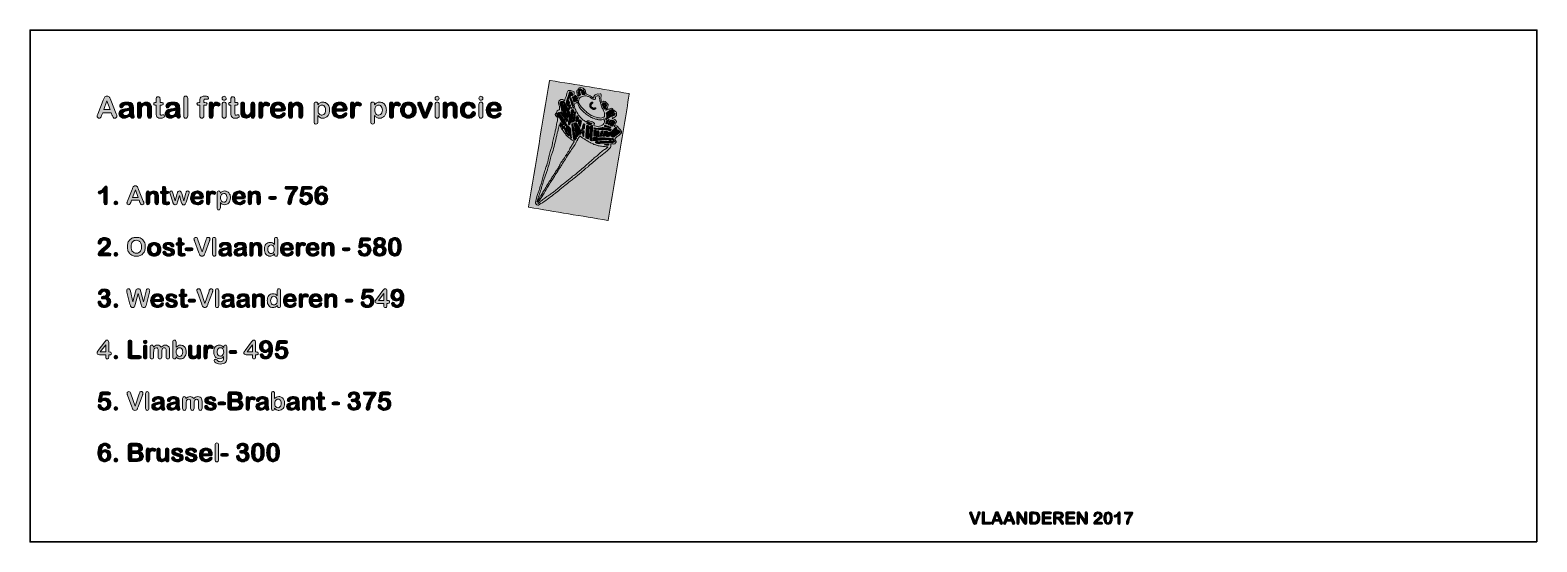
# Model space of a CAD drawing. Header units: millimetres. Extents: x 190 to 440, y -221 to -136.
import ezdxf

# ---------------------------------------------------------------- set-up
doc = ezdxf.new("R2010")
doc.units = ezdxf.units.MM
doc.header["$MEASUREMENT"] = 0
doc.layers.add('Layer 1', color=7, linetype='Continuous')

# ---------------------------------------------------------------- blocks, each defined once
blk = doc.blocks.new('block 2')
at = {"layer": 'Layer 1', "true_color": 0x231f20}
h = blk.add_hatch(color=250, dxfattribs=at)
h.dxf.hatch_style = 2
edge = h.paths.add_edge_path()
edge.add_spline(control_points=[(203.34, -150.31), (203.34, -150.31), (203.17, -149.86), (203.17, -149.86), (203.17, -149.86), (201.74, -149.86), (201.74, -149.86), (201.74, -149.86), (201.57, -150.32), (201.57, -150.32), (201.5, -150.49), (201.45, -150.61), (201.4, -150.68), (201.35, -150.74), (201.28, -150.77), (201.17, -150.77), (201.08, -150.77), (201, -150.74), (200.93, -150.67), (200.86, -150.6), (200.83, -150.53), (200.83, -150.45), (200.83, -150.4), (200.84, -150.35), (200.85, -150.3), (200.87, -150.24), (200.89, -150.17), (200.93, -150.08), (200.93, -150.08), (201.84, -147.79), (201.84, -147.79), (201.86, -147.72), (201.89, -147.64), (201.93, -147.55), (201.96, -147.46), (202, -147.38), (202.04, -147.32), (202.08, -147.26), (202.14, -147.21), (202.21, -147.17), (202.27, -147.13), (202.35, -147.11), (202.45, -147.11), (202.55, -147.11), (202.64, -147.13), (202.7, -147.17), (202.77, -147.21), (202.82, -147.26), (202.86, -147.32), (202.9, -147.37), (202.94, -147.44), (202.97, -147.51), (203, -147.58), (203.03, -147.67), (203.07, -147.78), (203.07, -147.78), (204, -150.06), (204, -150.06), (204.07, -150.24), (204.11, -150.36), (204.11, -150.44), (204.11, -150.52), (204.07, -150.6), (204, -150.67), (203.94, -150.73), (203.85, -150.77), (203.76, -150.77), (203.7, -150.77), (203.65, -150.76), (203.61, -150.74), (203.57, -150.72), (203.54, -150.69), (203.51, -150.66), (203.48, -150.62), (203.45, -150.57), (203.42, -150.5), (203.39, -150.43), (203.36, -150.36), (203.34, -150.31)], knot_values=[0, 0, 0, 0, 1, 1, 1, 2, 2, 2, 3, 3, 3, 4, 4, 4, 5, 5, 5, 6, 6, 6, 7, 7, 7, 8, 8, 8, 9, 9, 9, 10, 10, 10, 11, 11, 11, 12, 12, 12, 13, 13, 13, 14, 14, 14, 15, 15, 15, 16, 16, 16, 17, 17, 17, 18, 18, 18, 19, 19, 19, 20, 20, 20, 21, 21, 21, 22, 22, 22, 23, 23, 23, 24, 24, 24, 25, 25, 25, 26, 26, 26, 26], degree=3, periodic=1)
h.paths.add_polyline_path([(201.92, -149.33), (202.98, -149.33), (202.45, -147.87)])
h = blk.add_hatch(color=250, dxfattribs=at)
h.dxf.hatch_style = 2
edge = h.paths.add_edge_path()
edge.add_spline(control_points=[(210.54, -148.15), (210.54, -148.15), (210.61, -148.15), (210.61, -148.15), (210.61, -148.15), (210.61, -147.75), (210.61, -147.75), (210.61, -147.65), (210.62, -147.56), (210.62, -147.5), (210.63, -147.44), (210.64, -147.39), (210.67, -147.35), (210.69, -147.3), (210.73, -147.27), (210.78, -147.24), (210.83, -147.21), (210.88, -147.2), (210.94, -147.2), (211.02, -147.2), (211.1, -147.23), (211.17, -147.29), (211.21, -147.33), (211.24, -147.38), (211.25, -147.44), (211.27, -147.5), (211.27, -147.59), (211.27, -147.7), (211.27, -147.7), (211.27, -148.15), (211.27, -148.15), (211.27, -148.15), (211.51, -148.15), (211.51, -148.15), (211.61, -148.15), (211.68, -148.17), (211.73, -148.22), (211.78, -148.26), (211.8, -148.32), (211.8, -148.39), (211.8, -148.47), (211.76, -148.54), (211.69, -148.57), (211.62, -148.61), (211.52, -148.62), (211.39, -148.62), (211.39, -148.62), (211.27, -148.62), (211.27, -148.62), (211.27, -148.62), (211.27, -149.84), (211.27, -149.84), (211.27, -149.94), (211.28, -150.02), (211.28, -150.07), (211.29, -150.13), (211.31, -150.17), (211.34, -150.21), (211.37, -150.24), (211.42, -150.26), (211.49, -150.26), (211.53, -150.26), (211.58, -150.25), (211.65, -150.24), (211.72, -150.23), (211.77, -150.22), (211.8, -150.22), (211.86, -150.22), (211.91, -150.24), (211.95, -150.28), (211.99, -150.33), (212.01, -150.38), (212.01, -150.44), (212.01, -150.55), (211.95, -150.63), (211.84, -150.68), (211.72, -150.74), (211.56, -150.77), (211.34, -150.77), (211.13, -150.77), (210.98, -150.73), (210.87, -150.67), (210.77, -150.6), (210.7, -150.5), (210.66, -150.38), (210.63, -150.26), (210.61, -150.09), (210.61, -149.89), (210.61, -149.89), (210.61, -148.62), (210.61, -148.62), (210.61, -148.62), (210.53, -148.62), (210.53, -148.62), (210.43, -148.62), (210.36, -148.6), (210.31, -148.56), (210.26, -148.51), (210.23, -148.46), (210.23, -148.39), (210.23, -148.32), (210.26, -148.26), (210.31, -148.22), (210.37, -148.17), (210.44, -148.15), (210.54, -148.15)], knot_values=[0, 0, 0, 0, 1, 1, 1, 2, 2, 2, 3, 3, 3, 4, 4, 4, 5, 5, 5, 6, 6, 6, 7, 7, 7, 8, 8, 8, 9, 9, 9, 10, 10, 10, 11, 11, 11, 12, 12, 12, 13, 13, 13, 14, 14, 14, 15, 15, 15, 16, 16, 16, 17, 17, 17, 18, 18, 18, 19, 19, 19, 20, 20, 20, 21, 21, 21, 22, 22, 22, 23, 23, 23, 24, 24, 24, 25, 25, 25, 26, 26, 26, 27, 27, 27, 28, 28, 28, 29, 29, 29, 30, 30, 30, 31, 31, 31, 32, 32, 32, 33, 33, 33, 34, 34, 34, 35, 35, 35, 35], degree=3, periodic=1)
h = blk.add_hatch(color=250, dxfattribs=at)
h.dxf.hatch_style = 2
edge = h.paths.add_edge_path()
edge.add_spline(control_points=[(215.19, -150.37), (215.19, -150.37), (215.19, -147.51), (215.19, -147.51), (215.19, -147.38), (215.22, -147.28), (215.28, -147.21), (215.33, -147.15), (215.41, -147.11), (215.51, -147.11), (215.61, -147.11), (215.69, -147.15), (215.75, -147.21), (215.82, -147.28), (215.85, -147.38), (215.85, -147.51), (215.85, -147.51), (215.85, -150.37), (215.85, -150.37), (215.85, -150.5), (215.82, -150.6), (215.75, -150.67), (215.69, -150.74), (215.61, -150.77), (215.51, -150.77), (215.42, -150.77), (215.34, -150.73), (215.28, -150.67), (215.22, -150.6), (215.19, -150.5), (215.19, -150.37)], knot_values=[0, 0, 0, 0, 1, 1, 1, 2, 2, 2, 3, 3, 3, 4, 4, 4, 5, 5, 5, 6, 6, 6, 7, 7, 7, 8, 8, 8, 9, 9, 9, 10, 10, 10, 10], degree=3, periodic=1)
h = blk.add_hatch(color=250, dxfattribs=at)
h.dxf.hatch_style = 2
edge = h.paths.add_edge_path()
edge.add_spline(control_points=[(217.71, -148.15), (217.71, -148.15), (217.86, -148.15), (217.86, -148.15), (217.86, -148.15), (217.86, -147.95), (217.86, -147.95), (217.86, -147.75), (217.89, -147.58), (217.94, -147.46), (218, -147.34), (218.08, -147.25), (218.21, -147.2), (218.33, -147.14), (218.5, -147.11), (218.72, -147.11), (219.11, -147.11), (219.3, -147.21), (219.3, -147.39), (219.3, -147.46), (219.28, -147.51), (219.24, -147.55), (219.2, -147.6), (219.15, -147.62), (219.09, -147.62), (219.07, -147.62), (219.02, -147.61), (218.96, -147.6), (218.9, -147.59), (218.85, -147.59), (218.8, -147.59), (218.68, -147.59), (218.61, -147.62), (218.57, -147.69), (218.54, -147.76), (218.52, -147.86), (218.52, -147.99), (218.52, -147.99), (218.52, -148.15), (218.52, -148.15), (218.52, -148.15), (218.68, -148.15), (218.68, -148.15), (218.94, -148.15), (219.06, -148.23), (219.06, -148.38), (219.06, -148.48), (219.03, -148.55), (218.96, -148.58), (218.89, -148.61), (218.8, -148.62), (218.68, -148.62), (218.68, -148.62), (218.52, -148.62), (218.52, -148.62), (218.52, -148.62), (218.52, -150.37), (218.52, -150.37), (218.52, -150.5), (218.49, -150.6), (218.43, -150.67), (218.37, -150.73), (218.29, -150.77), (218.19, -150.77), (218.1, -150.77), (218.02, -150.73), (217.96, -150.67), (217.9, -150.6), (217.86, -150.5), (217.86, -150.37), (217.86, -150.37), (217.86, -148.62), (217.86, -148.62), (217.86, -148.62), (217.68, -148.62), (217.68, -148.62), (217.59, -148.62), (217.51, -148.6), (217.46, -148.56), (217.4, -148.51), (217.38, -148.46), (217.38, -148.39), (217.38, -148.23), (217.49, -148.15), (217.71, -148.15)], knot_values=[0, 0, 0, 0, 1, 1, 1, 2, 2, 2, 3, 3, 3, 4, 4, 4, 5, 5, 5, 6, 6, 6, 7, 7, 7, 8, 8, 8, 9, 9, 9, 10, 10, 10, 11, 11, 11, 12, 12, 12, 13, 13, 13, 14, 14, 14, 15, 15, 15, 16, 16, 16, 17, 17, 17, 18, 18, 18, 19, 19, 19, 20, 20, 20, 21, 21, 21, 22, 22, 22, 23, 23, 23, 24, 24, 24, 25, 25, 25, 26, 26, 26, 27, 27, 27, 28, 28, 28, 28], degree=3, periodic=1)
h = blk.add_hatch(color=250, dxfattribs=at)
h.dxf.hatch_style = 2
edge = h.paths.add_edge_path()
edge.add_spline(control_points=[(221.9, -147.79), (221.81, -147.79), (221.73, -147.76), (221.67, -147.7), (221.6, -147.64), (221.57, -147.57), (221.57, -147.46), (221.57, -147.37), (221.6, -147.29), (221.67, -147.23), (221.74, -147.17), (221.81, -147.14), (221.9, -147.14), (221.99, -147.14), (222.06, -147.17), (222.13, -147.22), (222.19, -147.28), (222.23, -147.36), (222.23, -147.46), (222.23, -147.56), (222.2, -147.64), (222.13, -147.7), (222.07, -147.76), (221.99, -147.79), (221.9, -147.79)], knot_values=[0, 0, 0, 0, 1, 1, 1, 2, 2, 2, 3, 3, 3, 4, 4, 4, 5, 5, 5, 6, 6, 6, 7, 7, 7, 8, 8, 8, 8], degree=3, periodic=1)
edge = h.paths.add_edge_path()
edge.add_spline(control_points=[(222.23, -148.47), (222.23, -148.47), (222.23, -150.37), (222.23, -150.37), (222.23, -150.5), (222.2, -150.6), (222.13, -150.67), (222.07, -150.73), (221.99, -150.77), (221.89, -150.77), (221.8, -150.77), (221.72, -150.73), (221.66, -150.67), (221.6, -150.6), (221.57, -150.5), (221.57, -150.37), (221.57, -150.37), (221.57, -148.48), (221.57, -148.48), (221.57, -148.35), (221.6, -148.26), (221.66, -148.19), (221.72, -148.12), (221.8, -148.09), (221.89, -148.09), (221.99, -148.09), (222.07, -148.12), (222.13, -148.19), (222.2, -148.26), (222.23, -148.35), (222.23, -148.47)], knot_values=[0, 0, 0, 0, 1, 1, 1, 2, 2, 2, 3, 3, 3, 4, 4, 4, 5, 5, 5, 6, 6, 6, 7, 7, 7, 8, 8, 8, 9, 9, 9, 10, 10, 10, 10], degree=3, periodic=1)
h = blk.add_hatch(color=250, dxfattribs=at)
h.dxf.hatch_style = 2
edge = h.paths.add_edge_path()
edge.add_spline(control_points=[(222.94, -148.15), (222.94, -148.15), (223.02, -148.15), (223.02, -148.15), (223.02, -148.15), (223.02, -147.75), (223.02, -147.75), (223.02, -147.65), (223.02, -147.56), (223.02, -147.5), (223.03, -147.44), (223.05, -147.39), (223.07, -147.35), (223.1, -147.3), (223.13, -147.27), (223.18, -147.24), (223.23, -147.21), (223.28, -147.2), (223.34, -147.2), (223.43, -147.2), (223.5, -147.23), (223.57, -147.29), (223.62, -147.33), (223.64, -147.38), (223.66, -147.44), (223.67, -147.5), (223.67, -147.59), (223.67, -147.7), (223.67, -147.7), (223.67, -148.15), (223.67, -148.15), (223.67, -148.15), (223.92, -148.15), (223.92, -148.15), (224.01, -148.15), (224.08, -148.17), (224.13, -148.22), (224.18, -148.26), (224.2, -148.32), (224.2, -148.39), (224.2, -148.47), (224.17, -148.54), (224.1, -148.57), (224.03, -148.61), (223.93, -148.62), (223.8, -148.62), (223.8, -148.62), (223.67, -148.62), (223.67, -148.62), (223.67, -148.62), (223.67, -149.84), (223.67, -149.84), (223.67, -149.94), (223.68, -150.02), (223.69, -150.07), (223.69, -150.13), (223.71, -150.17), (223.74, -150.21), (223.77, -150.24), (223.83, -150.26), (223.9, -150.26), (223.93, -150.26), (223.99, -150.25), (224.05, -150.24), (224.12, -150.23), (224.17, -150.22), (224.21, -150.22), (224.26, -150.22), (224.31, -150.24), (224.35, -150.28), (224.39, -150.33), (224.41, -150.38), (224.41, -150.44), (224.41, -150.55), (224.36, -150.63), (224.24, -150.68), (224.13, -150.74), (223.96, -150.77), (223.74, -150.77), (223.54, -150.77), (223.38, -150.73), (223.27, -150.67), (223.17, -150.6), (223.1, -150.5), (223.07, -150.38), (223.03, -150.26), (223.02, -150.09), (223.02, -149.89), (223.02, -149.89), (223.02, -148.62), (223.02, -148.62), (223.02, -148.62), (222.93, -148.62), (222.93, -148.62), (222.83, -148.62), (222.76, -148.6), (222.71, -148.56), (222.66, -148.51), (222.64, -148.46), (222.64, -148.39), (222.64, -148.32), (222.66, -148.26), (222.72, -148.22), (222.77, -148.17), (222.84, -148.15), (222.94, -148.15)], knot_values=[0, 0, 0, 0, 1, 1, 1, 2, 2, 2, 3, 3, 3, 4, 4, 4, 5, 5, 5, 6, 6, 6, 7, 7, 7, 8, 8, 8, 9, 9, 9, 10, 10, 10, 11, 11, 11, 12, 12, 12, 13, 13, 13, 14, 14, 14, 15, 15, 15, 16, 16, 16, 17, 17, 17, 18, 18, 18, 19, 19, 19, 20, 20, 20, 21, 21, 21, 22, 22, 22, 23, 23, 23, 24, 24, 24, 25, 25, 25, 26, 26, 26, 27, 27, 27, 28, 28, 28, 29, 29, 29, 30, 30, 30, 31, 31, 31, 32, 32, 32, 33, 33, 33, 34, 34, 34, 35, 35, 35, 35], degree=3, periodic=1)
h = blk.add_hatch(color=250, dxfattribs=at)
h.dxf.hatch_style = 2
edge = h.paths.add_edge_path()
edge.add_spline(control_points=[(257.24, -147.79), (257.15, -147.79), (257.07, -147.76), (257.01, -147.7), (256.94, -147.64), (256.91, -147.57), (256.91, -147.46), (256.91, -147.37), (256.94, -147.29), (257.01, -147.23), (257.07, -147.17), (257.15, -147.14), (257.24, -147.14), (257.33, -147.14), (257.4, -147.17), (257.47, -147.22), (257.53, -147.28), (257.57, -147.36), (257.57, -147.46), (257.57, -147.56), (257.53, -147.64), (257.47, -147.7), (257.41, -147.76), (257.33, -147.79), (257.24, -147.79)], knot_values=[0, 0, 0, 0, 1, 1, 1, 2, 2, 2, 3, 3, 3, 4, 4, 4, 5, 5, 5, 6, 6, 6, 7, 7, 7, 8, 8, 8, 8], degree=3, periodic=1)
edge = h.paths.add_edge_path()
edge.add_spline(control_points=[(257.57, -148.47), (257.57, -148.47), (257.57, -150.37), (257.57, -150.37), (257.57, -150.5), (257.54, -150.6), (257.47, -150.67), (257.41, -150.73), (257.33, -150.77), (257.23, -150.77), (257.14, -150.77), (257.06, -150.73), (257, -150.67), (256.94, -150.6), (256.91, -150.5), (256.91, -150.37), (256.91, -150.37), (256.91, -148.48), (256.91, -148.48), (256.91, -148.35), (256.94, -148.26), (257, -148.19), (257.06, -148.12), (257.14, -148.09), (257.23, -148.09), (257.33, -148.09), (257.41, -148.12), (257.47, -148.19), (257.54, -148.26), (257.57, -148.35), (257.57, -148.47)], knot_values=[0, 0, 0, 0, 1, 1, 1, 2, 2, 2, 3, 3, 3, 4, 4, 4, 5, 5, 5, 6, 6, 6, 7, 7, 7, 8, 8, 8, 9, 9, 9, 10, 10, 10, 10], degree=3, periodic=1)
h = blk.add_hatch(color=250, dxfattribs=at)
h.dxf.hatch_style = 2
edge = h.paths.add_edge_path()
edge.add_spline(control_points=[(264.5, -147.79), (264.41, -147.79), (264.33, -147.76), (264.26, -147.7), (264.2, -147.64), (264.16, -147.57), (264.16, -147.46), (264.16, -147.37), (264.2, -147.29), (264.26, -147.23), (264.33, -147.17), (264.41, -147.14), (264.5, -147.14), (264.58, -147.14), (264.66, -147.17), (264.72, -147.22), (264.79, -147.28), (264.82, -147.36), (264.82, -147.46), (264.82, -147.56), (264.79, -147.64), (264.73, -147.7), (264.66, -147.76), (264.59, -147.79), (264.5, -147.79)], knot_values=[0, 0, 0, 0, 1, 1, 1, 2, 2, 2, 3, 3, 3, 4, 4, 4, 5, 5, 5, 6, 6, 6, 7, 7, 7, 8, 8, 8, 8], degree=3, periodic=1)
edge = h.paths.add_edge_path()
edge.add_spline(control_points=[(264.82, -148.47), (264.82, -148.47), (264.82, -150.37), (264.82, -150.37), (264.82, -150.5), (264.79, -150.6), (264.73, -150.67), (264.67, -150.73), (264.59, -150.77), (264.49, -150.77), (264.39, -150.77), (264.32, -150.73), (264.25, -150.67), (264.19, -150.6), (264.16, -150.5), (264.16, -150.37), (264.16, -150.37), (264.16, -148.48), (264.16, -148.48), (264.16, -148.35), (264.19, -148.26), (264.25, -148.19), (264.32, -148.12), (264.39, -148.09), (264.49, -148.09), (264.59, -148.09), (264.67, -148.12), (264.73, -148.19), (264.79, -148.26), (264.82, -148.35), (264.82, -148.47)], knot_values=[0, 0, 0, 0, 1, 1, 1, 2, 2, 2, 3, 3, 3, 4, 4, 4, 5, 5, 5, 6, 6, 6, 7, 7, 7, 8, 8, 8, 9, 9, 9, 10, 10, 10, 10], degree=3, periodic=1)
h = blk.add_hatch(color=250, dxfattribs=at)
h.dxf.hatch_style = 2
edge = h.paths.add_edge_path()
edge.add_spline(control_points=[(206.25, -150.4), (206.09, -150.52), (205.94, -150.61), (205.79, -150.68), (205.64, -150.74), (205.47, -150.77), (205.29, -150.77), (205.12, -150.77), (204.97, -150.74), (204.84, -150.67), (204.72, -150.6), (204.62, -150.51), (204.55, -150.4), (204.48, -150.28), (204.44, -150.16), (204.44, -150.03), (204.44, -149.85), (204.5, -149.69), (204.62, -149.57), (204.73, -149.44), (204.89, -149.35), (205.09, -149.31), (205.13, -149.3), (205.23, -149.28), (205.4, -149.24), (205.56, -149.21), (205.7, -149.18), (205.82, -149.15), (205.94, -149.12), (206.07, -149.09), (206.21, -149.05), (206.2, -148.88), (206.16, -148.75), (206.1, -148.67), (206.04, -148.59), (205.91, -148.55), (205.72, -148.55), (205.55, -148.55), (205.42, -148.57), (205.34, -148.62), (205.26, -148.66), (205.18, -148.73), (205.12, -148.83), (205.06, -148.92), (205.02, -148.98), (205, -149.01), (204.97, -149.04), (204.92, -149.05), (204.84, -149.05), (204.76, -149.05), (204.7, -149.03), (204.64, -148.98), (204.59, -148.94), (204.56, -148.87), (204.56, -148.8), (204.56, -148.69), (204.6, -148.57), (204.69, -148.46), (204.77, -148.35), (204.9, -148.26), (205.07, -148.19), (205.24, -148.12), (205.46, -148.09), (205.72, -148.09), (206.01, -148.09), (206.23, -148.12), (206.4, -148.19), (206.57, -148.26), (206.68, -148.37), (206.75, -148.51), (206.82, -148.66), (206.85, -148.86), (206.85, -149.1), (206.85, -149.26), (206.85, -149.39), (206.85, -149.5), (206.85, -149.6), (206.85, -149.72), (206.85, -149.85), (206.85, -149.98), (206.87, -150.11), (206.91, -150.24), (206.95, -150.38), (206.97, -150.46), (206.97, -150.5), (206.97, -150.57), (206.94, -150.63), (206.88, -150.69), (206.81, -150.74), (206.74, -150.77), (206.66, -150.77), (206.59, -150.77), (206.53, -150.74), (206.46, -150.67), (206.39, -150.61), (206.32, -150.52), (206.25, -150.4)], knot_values=[0, 0, 0, 0, 1, 1, 1, 2, 2, 2, 3, 3, 3, 4, 4, 4, 5, 5, 5, 6, 6, 6, 7, 7, 7, 8, 8, 8, 9, 9, 9, 10, 10, 10, 11, 11, 11, 12, 12, 12, 13, 13, 13, 14, 14, 14, 15, 15, 15, 16, 16, 16, 17, 17, 17, 18, 18, 18, 19, 19, 19, 20, 20, 20, 21, 21, 21, 22, 22, 22, 23, 23, 23, 24, 24, 24, 25, 25, 25, 26, 26, 26, 27, 27, 27, 28, 28, 28, 29, 29, 29, 30, 30, 30, 31, 31, 31, 32, 32, 32, 32], degree=3, periodic=1)
edge = h.paths.add_edge_path()
edge.add_spline(control_points=[(206.21, -149.44), (206.11, -149.48), (205.97, -149.52), (205.79, -149.56), (205.6, -149.6), (205.47, -149.63), (205.4, -149.64), (205.33, -149.66), (205.27, -149.7), (205.2, -149.75), (205.14, -149.81), (205.11, -149.88), (205.11, -149.98), (205.11, -150.08), (205.14, -150.16), (205.22, -150.23), (205.29, -150.3), (205.39, -150.34), (205.52, -150.34), (205.65, -150.34), (205.77, -150.31), (205.88, -150.25), (205.99, -150.19), (206.07, -150.12), (206.12, -150.03), (206.18, -149.93), (206.21, -149.77), (206.21, -149.54), (206.21, -149.54), (206.21, -149.44), (206.21, -149.44)], knot_values=[0, 0, 0, 0, 1, 1, 1, 2, 2, 2, 3, 3, 3, 4, 4, 4, 5, 5, 5, 6, 6, 6, 7, 7, 7, 8, 8, 8, 9, 9, 9, 10, 10, 10, 10], degree=3, periodic=1)
h = blk.add_hatch(color=250, dxfattribs=at)
h.dxf.hatch_style = 2
edge = h.paths.add_edge_path()
edge.add_spline(control_points=[(208.12, -148.46), (208.12, -148.46), (208.12, -148.54), (208.12, -148.54), (208.24, -148.38), (208.36, -148.27), (208.5, -148.2), (208.64, -148.13), (208.79, -148.09), (208.97, -148.09), (209.15, -148.09), (209.3, -148.13), (209.44, -148.21), (209.58, -148.28), (209.68, -148.39), (209.74, -148.53), (209.79, -148.61), (209.82, -148.69), (209.83, -148.79), (209.84, -148.88), (209.85, -149), (209.85, -149.14), (209.85, -149.14), (209.85, -150.37), (209.85, -150.37), (209.85, -150.5), (209.82, -150.6), (209.76, -150.67), (209.7, -150.73), (209.62, -150.77), (209.52, -150.77), (209.43, -150.77), (209.35, -150.73), (209.28, -150.67), (209.22, -150.6), (209.19, -150.5), (209.19, -150.37), (209.19, -150.37), (209.19, -149.27), (209.19, -149.27), (209.19, -149.05), (209.16, -148.89), (209.1, -148.77), (209.04, -148.66), (208.92, -148.6), (208.74, -148.6), (208.62, -148.6), (208.52, -148.64), (208.42, -148.71), (208.32, -148.78), (208.25, -148.87), (208.21, -148.99), (208.18, -149.09), (208.16, -149.28), (208.16, -149.54), (208.16, -149.54), (208.16, -150.37), (208.16, -150.37), (208.16, -150.5), (208.13, -150.6), (208.07, -150.67), (208.01, -150.74), (207.93, -150.77), (207.83, -150.77), (207.73, -150.77), (207.66, -150.73), (207.59, -150.67), (207.53, -150.6), (207.5, -150.5), (207.5, -150.37), (207.5, -150.37), (207.5, -148.47), (207.5, -148.47), (207.5, -148.34), (207.53, -148.25), (207.58, -148.18), (207.64, -148.12), (207.71, -148.09), (207.81, -148.09), (207.87, -148.09), (207.92, -148.11), (207.97, -148.13), (208.01, -148.16), (208.05, -148.2), (208.08, -148.26), (208.11, -148.31), (208.12, -148.38), (208.12, -148.46)], knot_values=[0, 0, 0, 0, 1, 1, 1, 2, 2, 2, 3, 3, 3, 4, 4, 4, 5, 5, 5, 6, 6, 6, 7, 7, 7, 8, 8, 8, 9, 9, 9, 10, 10, 10, 11, 11, 11, 12, 12, 12, 13, 13, 13, 14, 14, 14, 15, 15, 15, 16, 16, 16, 17, 17, 17, 18, 18, 18, 19, 19, 19, 20, 20, 20, 21, 21, 21, 22, 22, 22, 23, 23, 23, 24, 24, 24, 25, 25, 25, 26, 26, 26, 27, 27, 27, 28, 28, 28, 29, 29, 29, 29], degree=3, periodic=1)
h = blk.add_hatch(color=250, dxfattribs=at)
h.dxf.hatch_style = 2
edge = h.paths.add_edge_path()
edge.add_spline(control_points=[(213.92, -150.4), (213.76, -150.52), (213.6, -150.61), (213.46, -150.68), (213.31, -150.74), (213.14, -150.77), (212.95, -150.77), (212.79, -150.77), (212.64, -150.74), (212.51, -150.67), (212.38, -150.6), (212.28, -150.51), (212.21, -150.4), (212.15, -150.28), (212.11, -150.16), (212.11, -150.03), (212.11, -149.85), (212.17, -149.69), (212.28, -149.57), (212.4, -149.44), (212.55, -149.35), (212.75, -149.31), (212.79, -149.3), (212.9, -149.28), (213.06, -149.24), (213.23, -149.21), (213.37, -149.18), (213.49, -149.15), (213.61, -149.12), (213.74, -149.09), (213.87, -149.05), (213.87, -148.88), (213.83, -148.75), (213.77, -148.67), (213.71, -148.59), (213.58, -148.55), (213.38, -148.55), (213.22, -148.55), (213.09, -148.57), (213.01, -148.62), (212.92, -148.66), (212.85, -148.73), (212.79, -148.83), (212.73, -148.92), (212.69, -148.98), (212.66, -149.01), (212.64, -149.04), (212.58, -149.05), (212.5, -149.05), (212.43, -149.05), (212.36, -149.03), (212.31, -148.98), (212.26, -148.94), (212.23, -148.87), (212.23, -148.8), (212.23, -148.69), (212.27, -148.57), (212.35, -148.46), (212.43, -148.35), (212.56, -148.26), (212.74, -148.19), (212.91, -148.12), (213.13, -148.09), (213.38, -148.09), (213.67, -148.09), (213.9, -148.12), (214.07, -148.19), (214.23, -148.26), (214.35, -148.37), (214.42, -148.51), (214.49, -148.66), (214.52, -148.86), (214.52, -149.1), (214.52, -149.26), (214.52, -149.39), (214.52, -149.5), (214.52, -149.6), (214.52, -149.72), (214.52, -149.85), (214.52, -149.98), (214.54, -150.11), (214.58, -150.24), (214.62, -150.38), (214.64, -150.46), (214.64, -150.5), (214.64, -150.57), (214.61, -150.63), (214.54, -150.69), (214.48, -150.74), (214.41, -150.77), (214.33, -150.77), (214.26, -150.77), (214.19, -150.74), (214.13, -150.67), (214.06, -150.61), (213.99, -150.52), (213.92, -150.4)], knot_values=[0, 0, 0, 0, 1, 1, 1, 2, 2, 2, 3, 3, 3, 4, 4, 4, 5, 5, 5, 6, 6, 6, 7, 7, 7, 8, 8, 8, 9, 9, 9, 10, 10, 10, 11, 11, 11, 12, 12, 12, 13, 13, 13, 14, 14, 14, 15, 15, 15, 16, 16, 16, 17, 17, 17, 18, 18, 18, 19, 19, 19, 20, 20, 20, 21, 21, 21, 22, 22, 22, 23, 23, 23, 24, 24, 24, 25, 25, 25, 26, 26, 26, 27, 27, 27, 28, 28, 28, 29, 29, 29, 30, 30, 30, 31, 31, 31, 32, 32, 32, 32], degree=3, periodic=1)
edge = h.paths.add_edge_path()
edge.add_spline(control_points=[(213.87, -149.44), (213.78, -149.48), (213.64, -149.52), (213.45, -149.56), (213.27, -149.6), (213.14, -149.63), (213.07, -149.64), (213, -149.66), (212.93, -149.7), (212.87, -149.75), (212.8, -149.81), (212.77, -149.88), (212.77, -149.98), (212.77, -150.08), (212.81, -150.16), (212.88, -150.23), (212.96, -150.3), (213.06, -150.34), (213.18, -150.34), (213.31, -150.34), (213.43, -150.31), (213.54, -150.25), (213.65, -150.19), (213.73, -150.12), (213.78, -150.03), (213.84, -149.93), (213.87, -149.77), (213.87, -149.54), (213.87, -149.54), (213.87, -149.44), (213.87, -149.44)], knot_values=[0, 0, 0, 0, 1, 1, 1, 2, 2, 2, 3, 3, 3, 4, 4, 4, 5, 5, 5, 6, 6, 6, 7, 7, 7, 8, 8, 8, 9, 9, 9, 10, 10, 10, 10], degree=3, periodic=1)
h = blk.add_hatch(color=250, dxfattribs=at)
h.dxf.hatch_style = 2
edge = h.paths.add_edge_path()
edge.add_spline(control_points=[(220.06, -149.82), (220.06, -149.82), (220.06, -150.37), (220.06, -150.37), (220.06, -150.5), (220.03, -150.6), (219.97, -150.67), (219.9, -150.74), (219.82, -150.77), (219.73, -150.77), (219.63, -150.77), (219.55, -150.73), (219.49, -150.67), (219.43, -150.6), (219.4, -150.5), (219.4, -150.37), (219.4, -150.37), (219.4, -148.54), (219.4, -148.54), (219.4, -148.24), (219.51, -148.09), (219.72, -148.09), (219.83, -148.09), (219.91, -148.13), (219.96, -148.2), (220.01, -148.26), (220.03, -148.37), (220.04, -148.5), (220.12, -148.37), (220.2, -148.26), (220.28, -148.2), (220.36, -148.13), (220.47, -148.09), (220.61, -148.09), (220.75, -148.09), (220.88, -148.13), (221.01, -148.2), (221.14, -148.26), (221.21, -148.36), (221.21, -148.47), (221.21, -148.55), (221.18, -148.62), (221.13, -148.67), (221.07, -148.72), (221.01, -148.75), (220.95, -148.75), (220.92, -148.75), (220.86, -148.73), (220.77, -148.7), (220.68, -148.67), (220.6, -148.66), (220.53, -148.66), (220.43, -148.66), (220.35, -148.68), (220.29, -148.73), (220.23, -148.79), (220.18, -148.86), (220.15, -148.96), (220.11, -149.06), (220.09, -149.18), (220.08, -149.32), (220.07, -149.45), (220.06, -149.62), (220.06, -149.82)], knot_values=[0, 0, 0, 0, 1, 1, 1, 2, 2, 2, 3, 3, 3, 4, 4, 4, 5, 5, 5, 6, 6, 6, 7, 7, 7, 8, 8, 8, 9, 9, 9, 10, 10, 10, 11, 11, 11, 12, 12, 12, 13, 13, 13, 14, 14, 14, 15, 15, 15, 16, 16, 16, 17, 17, 17, 18, 18, 18, 19, 19, 19, 20, 20, 20, 21, 21, 21, 21], degree=3, periodic=1)
h = blk.add_hatch(color=250, dxfattribs=at)
h.dxf.hatch_style = 2
edge = h.paths.add_edge_path()
edge.add_spline(control_points=[(226.37, -150.4), (226.37, -150.4), (226.37, -150.31), (226.37, -150.31), (226.29, -150.41), (226.2, -150.5), (226.12, -150.56), (226.03, -150.63), (225.94, -150.68), (225.83, -150.71), (225.73, -150.75), (225.61, -150.76), (225.48, -150.76), (225.32, -150.76), (225.18, -150.73), (225.05, -150.67), (224.93, -150.6), (224.83, -150.51), (224.76, -150.39), (224.68, -150.25), (224.64, -150.05), (224.64, -149.79), (224.64, -149.79), (224.64, -148.48), (224.64, -148.48), (224.64, -148.35), (224.67, -148.25), (224.73, -148.19), (224.79, -148.12), (224.86, -148.09), (224.96, -148.09), (225.06, -148.09), (225.14, -148.12), (225.2, -148.19), (225.26, -148.26), (225.29, -148.35), (225.29, -148.48), (225.29, -148.48), (225.29, -149.54), (225.29, -149.54), (225.29, -149.69), (225.31, -149.82), (225.33, -149.92), (225.36, -150.03), (225.41, -150.11), (225.47, -150.17), (225.54, -150.23), (225.63, -150.26), (225.74, -150.26), (225.85, -150.26), (225.96, -150.22), (226.06, -150.16), (226.15, -150.09), (226.23, -150), (226.27, -149.9), (226.31, -149.8), (226.33, -149.6), (226.33, -149.29), (226.33, -149.29), (226.33, -148.48), (226.33, -148.48), (226.33, -148.35), (226.36, -148.26), (226.42, -148.19), (226.48, -148.12), (226.56, -148.09), (226.66, -148.09), (226.76, -148.09), (226.83, -148.12), (226.89, -148.19), (226.95, -148.25), (226.98, -148.35), (226.98, -148.48), (226.98, -148.48), (226.98, -150.39), (226.98, -150.39), (226.98, -150.52), (226.95, -150.61), (226.9, -150.67), (226.84, -150.74), (226.77, -150.77), (226.68, -150.77), (226.59, -150.77), (226.51, -150.74), (226.45, -150.67), (226.39, -150.61), (226.37, -150.51), (226.37, -150.4)], knot_values=[0, 0, 0, 0, 1, 1, 1, 2, 2, 2, 3, 3, 3, 4, 4, 4, 5, 5, 5, 6, 6, 6, 7, 7, 7, 8, 8, 8, 9, 9, 9, 10, 10, 10, 11, 11, 11, 12, 12, 12, 13, 13, 13, 14, 14, 14, 15, 15, 15, 16, 16, 16, 17, 17, 17, 18, 18, 18, 19, 19, 19, 20, 20, 20, 21, 21, 21, 22, 22, 22, 23, 23, 23, 24, 24, 24, 25, 25, 25, 26, 26, 26, 27, 27, 27, 28, 28, 28, 29, 29, 29, 29], degree=3, periodic=1)
h = blk.add_hatch(color=250, dxfattribs=at)
h.dxf.hatch_style = 2
edge = h.paths.add_edge_path()
edge.add_spline(control_points=[(228.29, -149.82), (228.29, -149.82), (228.29, -150.37), (228.29, -150.37), (228.29, -150.5), (228.26, -150.6), (228.2, -150.67), (228.14, -150.74), (228.06, -150.77), (227.96, -150.77), (227.86, -150.77), (227.79, -150.73), (227.73, -150.67), (227.66, -150.6), (227.63, -150.5), (227.63, -150.37), (227.63, -150.37), (227.63, -148.54), (227.63, -148.54), (227.63, -148.24), (227.74, -148.09), (227.95, -148.09), (228.06, -148.09), (228.14, -148.13), (228.19, -148.2), (228.24, -148.26), (228.27, -148.37), (228.27, -148.5), (228.35, -148.37), (228.43, -148.26), (228.51, -148.2), (228.6, -148.13), (228.71, -148.09), (228.84, -148.09), (228.98, -148.09), (229.12, -148.13), (229.25, -148.2), (229.38, -148.26), (229.44, -148.36), (229.44, -148.47), (229.44, -148.55), (229.41, -148.62), (229.36, -148.67), (229.3, -148.72), (229.24, -148.75), (229.18, -148.75), (229.16, -148.75), (229.1, -148.73), (229, -148.7), (228.91, -148.67), (228.83, -148.66), (228.76, -148.66), (228.66, -148.66), (228.59, -148.68), (228.52, -148.73), (228.46, -148.79), (228.42, -148.86), (228.38, -148.96), (228.35, -149.06), (228.32, -149.18), (228.31, -149.32), (228.3, -149.45), (228.29, -149.62), (228.29, -149.82)], knot_values=[0, 0, 0, 0, 1, 1, 1, 2, 2, 2, 3, 3, 3, 4, 4, 4, 5, 5, 5, 6, 6, 6, 7, 7, 7, 8, 8, 8, 9, 9, 9, 10, 10, 10, 11, 11, 11, 12, 12, 12, 13, 13, 13, 14, 14, 14, 15, 15, 15, 16, 16, 16, 17, 17, 17, 18, 18, 18, 19, 19, 19, 20, 20, 20, 21, 21, 21, 21], degree=3, periodic=1)
h = blk.add_hatch(color=250, dxfattribs=at)
h.dxf.hatch_style = 2
edge = h.paths.add_edge_path()
edge.add_spline(control_points=[(231.52, -149.59), (231.52, -149.59), (230.23, -149.59), (230.23, -149.59), (230.23, -149.74), (230.26, -149.87), (230.32, -149.99), (230.38, -150.1), (230.46, -150.19), (230.55, -150.25), (230.65, -150.3), (230.76, -150.33), (230.88, -150.33), (230.95, -150.33), (231.03, -150.32), (231.09, -150.3), (231.16, -150.29), (231.22, -150.26), (231.28, -150.22), (231.34, -150.18), (231.4, -150.14), (231.45, -150.09), (231.5, -150.05), (231.57, -149.98), (231.65, -149.91), (231.68, -149.88), (231.73, -149.86), (231.79, -149.86), (231.86, -149.86), (231.92, -149.88), (231.96, -149.92), (232, -149.96), (232.02, -150.01), (232.02, -150.08), (232.02, -150.14), (232, -150.21), (231.95, -150.29), (231.9, -150.36), (231.83, -150.44), (231.74, -150.51), (231.65, -150.59), (231.53, -150.65), (231.39, -150.7), (231.24, -150.74), (231.08, -150.77), (230.89, -150.77), (230.47, -150.77), (230.14, -150.65), (229.91, -150.41), (229.67, -150.17), (229.56, -149.84), (229.56, -149.43), (229.56, -149.23), (229.58, -149.05), (229.64, -148.88), (229.7, -148.72), (229.79, -148.58), (229.9, -148.46), (230.01, -148.34), (230.14, -148.25), (230.31, -148.18), (230.47, -148.12), (230.65, -148.09), (230.85, -148.09), (231.1, -148.09), (231.32, -148.14), (231.51, -148.25), (231.69, -148.36), (231.83, -148.5), (231.92, -148.67), (232.01, -148.84), (232.06, -149.02), (232.06, -149.2), (232.06, -149.36), (232.01, -149.47), (231.92, -149.52), (231.82, -149.57), (231.69, -149.59), (231.52, -149.59)], knot_values=[0, 0, 0, 0, 1, 1, 1, 2, 2, 2, 3, 3, 3, 4, 4, 4, 5, 5, 5, 6, 6, 6, 7, 7, 7, 8, 8, 8, 9, 9, 9, 10, 10, 10, 11, 11, 11, 12, 12, 12, 13, 13, 13, 14, 14, 14, 15, 15, 15, 16, 16, 16, 17, 17, 17, 18, 18, 18, 19, 19, 19, 20, 20, 20, 21, 21, 21, 22, 22, 22, 23, 23, 23, 24, 24, 24, 25, 25, 25, 26, 26, 26, 26], degree=3, periodic=1)
edge = h.paths.add_edge_path()
edge.add_spline(control_points=[(230.23, -149.22), (230.23, -149.22), (231.42, -149.22), (231.42, -149.22), (231.41, -148.99), (231.35, -148.82), (231.24, -148.71), (231.14, -148.6), (231, -148.55), (230.82, -148.55), (230.66, -148.55), (230.53, -148.6), (230.42, -148.72), (230.32, -148.83), (230.25, -149), (230.23, -149.22)], knot_values=[0, 0, 0, 0, 1, 1, 1, 2, 2, 2, 3, 3, 3, 4, 4, 4, 5, 5, 5, 5], degree=3, periodic=1)
h = blk.add_hatch(color=250, dxfattribs=at)
h.dxf.hatch_style = 2
edge = h.paths.add_edge_path()
edge.add_spline(control_points=[(233.21, -148.46), (233.21, -148.46), (233.21, -148.54), (233.21, -148.54), (233.33, -148.38), (233.45, -148.27), (233.59, -148.2), (233.73, -148.13), (233.89, -148.09), (234.07, -148.09), (234.24, -148.09), (234.39, -148.13), (234.53, -148.21), (234.67, -148.28), (234.77, -148.39), (234.84, -148.53), (234.88, -148.61), (234.91, -148.69), (234.92, -148.79), (234.93, -148.88), (234.94, -149), (234.94, -149.14), (234.94, -149.14), (234.94, -150.37), (234.94, -150.37), (234.94, -150.5), (234.91, -150.6), (234.85, -150.67), (234.79, -150.73), (234.71, -150.77), (234.62, -150.77), (234.52, -150.77), (234.44, -150.73), (234.38, -150.67), (234.32, -150.6), (234.29, -150.5), (234.29, -150.37), (234.29, -150.37), (234.29, -149.27), (234.29, -149.27), (234.29, -149.05), (234.25, -148.89), (234.19, -148.77), (234.13, -148.66), (234.01, -148.6), (233.83, -148.6), (233.72, -148.6), (233.61, -148.64), (233.51, -148.71), (233.42, -148.78), (233.35, -148.87), (233.3, -148.99), (233.27, -149.09), (233.25, -149.28), (233.25, -149.54), (233.25, -149.54), (233.25, -150.37), (233.25, -150.37), (233.25, -150.5), (233.22, -150.6), (233.16, -150.67), (233.1, -150.74), (233.02, -150.77), (232.92, -150.77), (232.83, -150.77), (232.75, -150.73), (232.69, -150.67), (232.63, -150.6), (232.59, -150.5), (232.59, -150.37), (232.59, -150.37), (232.59, -148.47), (232.59, -148.47), (232.59, -148.34), (232.62, -148.25), (232.68, -148.18), (232.73, -148.12), (232.81, -148.09), (232.9, -148.09), (232.96, -148.09), (233.01, -148.11), (233.06, -148.13), (233.1, -148.16), (233.14, -148.2), (233.17, -148.26), (233.2, -148.31), (233.21, -148.38), (233.21, -148.46)], knot_values=[0, 0, 0, 0, 1, 1, 1, 2, 2, 2, 3, 3, 3, 4, 4, 4, 5, 5, 5, 6, 6, 6, 7, 7, 7, 8, 8, 8, 9, 9, 9, 10, 10, 10, 11, 11, 11, 12, 12, 12, 13, 13, 13, 14, 14, 14, 15, 15, 15, 16, 16, 16, 17, 17, 17, 18, 18, 18, 19, 19, 19, 20, 20, 20, 21, 21, 21, 22, 22, 22, 23, 23, 23, 24, 24, 24, 25, 25, 25, 26, 26, 26, 27, 27, 27, 28, 28, 28, 29, 29, 29, 29], degree=3, periodic=1)
h = blk.add_hatch(color=250, dxfattribs=at)
h.dxf.hatch_style = 2
edge = h.paths.add_edge_path()
edge.add_spline(control_points=[(237.44, -148.46), (237.44, -148.46), (237.44, -148.54), (237.44, -148.54), (237.56, -148.39), (237.69, -148.28), (237.83, -148.2), (237.96, -148.13), (238.11, -148.1), (238.28, -148.1), (238.48, -148.1), (238.67, -148.15), (238.84, -148.25), (239.01, -148.36), (239.14, -148.51), (239.24, -148.71), (239.34, -148.91), (239.39, -149.15), (239.39, -149.43), (239.39, -149.63), (239.36, -149.81), (239.3, -149.98), (239.25, -150.15), (239.17, -150.3), (239.07, -150.41), (238.97, -150.53), (238.85, -150.61), (238.72, -150.68), (238.58, -150.74), (238.43, -150.77), (238.28, -150.77), (238.09, -150.77), (237.93, -150.73), (237.8, -150.66), (237.68, -150.58), (237.56, -150.47), (237.44, -150.32), (237.44, -150.32), (237.44, -151.31), (237.44, -151.31), (237.44, -151.6), (237.33, -151.75), (237.12, -151.75), (237, -151.75), (236.92, -151.71), (236.88, -151.63), (236.84, -151.56), (236.82, -151.45), (236.82, -151.31), (236.82, -151.31), (236.82, -148.47), (236.82, -148.47), (236.82, -148.34), (236.84, -148.25), (236.9, -148.18), (236.95, -148.12), (237.03, -148.09), (237.12, -148.09), (237.22, -148.09), (237.29, -148.12), (237.35, -148.19), (237.41, -148.25), (237.44, -148.34), (237.44, -148.46)], knot_values=[0, 0, 0, 0, 1, 1, 1, 2, 2, 2, 3, 3, 3, 4, 4, 4, 5, 5, 5, 6, 6, 6, 7, 7, 7, 8, 8, 8, 9, 9, 9, 10, 10, 10, 11, 11, 11, 12, 12, 12, 13, 13, 13, 14, 14, 14, 15, 15, 15, 16, 16, 16, 17, 17, 17, 18, 18, 18, 19, 19, 19, 20, 20, 20, 21, 21, 21, 21], degree=3, periodic=1)
edge = h.paths.add_edge_path()
edge.add_spline(control_points=[(238.73, -149.42), (238.73, -149.24), (238.7, -149.1), (238.65, -148.97), (238.6, -148.85), (238.52, -148.75), (238.43, -148.68), (238.34, -148.62), (238.23, -148.58), (238.12, -148.58), (237.94, -148.58), (237.78, -148.66), (237.66, -148.8), (237.53, -148.94), (237.47, -149.15), (237.47, -149.43), (237.47, -149.69), (237.53, -149.9), (237.66, -150.04), (237.78, -150.19), (237.93, -150.26), (238.12, -150.26), (238.23, -150.26), (238.33, -150.23), (238.42, -150.16), (238.51, -150.1), (238.59, -150.01), (238.65, -149.88), (238.7, -149.75), (238.73, -149.6), (238.73, -149.42)], knot_values=[0, 0, 0, 0, 1, 1, 1, 2, 2, 2, 3, 3, 3, 4, 4, 4, 5, 5, 5, 6, 6, 6, 7, 7, 7, 8, 8, 8, 9, 9, 9, 10, 10, 10, 10], degree=3, periodic=1)
h = blk.add_hatch(color=250, dxfattribs=at)
h.dxf.hatch_style = 2
edge = h.paths.add_edge_path()
edge.add_spline(control_points=[(241.76, -149.59), (241.76, -149.59), (240.47, -149.59), (240.47, -149.59), (240.47, -149.74), (240.5, -149.87), (240.56, -149.99), (240.62, -150.1), (240.7, -150.19), (240.79, -150.25), (240.89, -150.3), (241, -150.33), (241.11, -150.33), (241.19, -150.33), (241.27, -150.32), (241.33, -150.3), (241.4, -150.29), (241.46, -150.26), (241.52, -150.22), (241.58, -150.18), (241.64, -150.14), (241.69, -150.09), (241.74, -150.05), (241.81, -149.98), (241.89, -149.91), (241.92, -149.88), (241.97, -149.86), (242.03, -149.86), (242.1, -149.86), (242.16, -149.88), (242.2, -149.92), (242.24, -149.96), (242.26, -150.01), (242.26, -150.08), (242.26, -150.14), (242.24, -150.21), (242.19, -150.29), (242.14, -150.36), (242.07, -150.44), (241.98, -150.51), (241.89, -150.59), (241.77, -150.65), (241.62, -150.7), (241.48, -150.74), (241.32, -150.77), (241.13, -150.77), (240.71, -150.77), (240.38, -150.65), (240.15, -150.41), (239.91, -150.17), (239.8, -149.84), (239.8, -149.43), (239.8, -149.23), (239.82, -149.05), (239.88, -148.88), (239.94, -148.72), (240.02, -148.58), (240.14, -148.46), (240.25, -148.34), (240.38, -148.25), (240.55, -148.18), (240.71, -148.12), (240.89, -148.09), (241.09, -148.09), (241.34, -148.09), (241.56, -148.14), (241.75, -148.25), (241.93, -148.36), (242.07, -148.5), (242.16, -148.67), (242.25, -148.84), (242.3, -149.02), (242.3, -149.2), (242.3, -149.36), (242.25, -149.47), (242.16, -149.52), (242.06, -149.57), (241.93, -149.59), (241.76, -149.59)], knot_values=[0, 0, 0, 0, 1, 1, 1, 2, 2, 2, 3, 3, 3, 4, 4, 4, 5, 5, 5, 6, 6, 6, 7, 7, 7, 8, 8, 8, 9, 9, 9, 10, 10, 10, 11, 11, 11, 12, 12, 12, 13, 13, 13, 14, 14, 14, 15, 15, 15, 16, 16, 16, 17, 17, 17, 18, 18, 18, 19, 19, 19, 20, 20, 20, 21, 21, 21, 22, 22, 22, 23, 23, 23, 24, 24, 24, 25, 25, 25, 26, 26, 26, 26], degree=3, periodic=1)
edge = h.paths.add_edge_path()
edge.add_spline(control_points=[(240.47, -149.22), (240.47, -149.22), (241.66, -149.22), (241.66, -149.22), (241.65, -148.99), (241.59, -148.82), (241.48, -148.71), (241.37, -148.6), (241.24, -148.55), (241.06, -148.55), (240.9, -148.55), (240.77, -148.6), (240.66, -148.72), (240.55, -148.83), (240.49, -149), (240.47, -149.22)], knot_values=[0, 0, 0, 0, 1, 1, 1, 2, 2, 2, 3, 3, 3, 4, 4, 4, 5, 5, 5, 5], degree=3, periodic=1)
h = blk.add_hatch(color=250, dxfattribs=at)
h.dxf.hatch_style = 2
edge = h.paths.add_edge_path()
edge.add_spline(control_points=[(243.51, -149.82), (243.51, -149.82), (243.51, -150.37), (243.51, -150.37), (243.51, -150.5), (243.48, -150.6), (243.41, -150.67), (243.35, -150.74), (243.27, -150.77), (243.17, -150.77), (243.08, -150.77), (243, -150.73), (242.94, -150.67), (242.88, -150.6), (242.85, -150.5), (242.85, -150.37), (242.85, -150.37), (242.85, -148.54), (242.85, -148.54), (242.85, -148.24), (242.96, -148.09), (243.17, -148.09), (243.28, -148.09), (243.36, -148.13), (243.41, -148.2), (243.45, -148.26), (243.48, -148.37), (243.49, -148.5), (243.56, -148.37), (243.64, -148.26), (243.73, -148.2), (243.81, -148.13), (243.92, -148.09), (244.06, -148.09), (244.2, -148.09), (244.33, -148.13), (244.46, -148.2), (244.59, -148.26), (244.66, -148.36), (244.66, -148.47), (244.66, -148.55), (244.63, -148.62), (244.57, -148.67), (244.52, -148.72), (244.46, -148.75), (244.39, -148.75), (244.37, -148.75), (244.31, -148.73), (244.22, -148.7), (244.13, -148.67), (244.05, -148.66), (243.97, -148.66), (243.88, -148.66), (243.8, -148.68), (243.74, -148.73), (243.68, -148.79), (243.63, -148.86), (243.6, -148.96), (243.56, -149.06), (243.54, -149.18), (243.53, -149.32), (243.51, -149.45), (243.51, -149.62), (243.51, -149.82)], knot_values=[0, 0, 0, 0, 1, 1, 1, 2, 2, 2, 3, 3, 3, 4, 4, 4, 5, 5, 5, 6, 6, 6, 7, 7, 7, 8, 8, 8, 9, 9, 9, 10, 10, 10, 11, 11, 11, 12, 12, 12, 13, 13, 13, 14, 14, 14, 15, 15, 15, 16, 16, 16, 17, 17, 17, 18, 18, 18, 19, 19, 19, 20, 20, 20, 21, 21, 21, 21], degree=3, periodic=1)
h = blk.add_hatch(color=250, dxfattribs=at)
h.dxf.hatch_style = 2
edge = h.paths.add_edge_path()
edge.add_spline(control_points=[(246.86, -148.46), (246.86, -148.46), (246.86, -148.54), (246.86, -148.54), (246.98, -148.39), (247.11, -148.28), (247.24, -148.2), (247.38, -148.13), (247.53, -148.1), (247.7, -148.1), (247.9, -148.1), (248.09, -148.15), (248.26, -148.25), (248.43, -148.36), (248.56, -148.51), (248.66, -148.71), (248.76, -148.91), (248.81, -149.15), (248.81, -149.43), (248.81, -149.63), (248.78, -149.81), (248.72, -149.98), (248.67, -150.15), (248.59, -150.3), (248.49, -150.41), (248.39, -150.53), (248.27, -150.61), (248.14, -150.68), (248, -150.74), (247.85, -150.77), (247.7, -150.77), (247.51, -150.77), (247.35, -150.73), (247.22, -150.66), (247.1, -150.58), (246.97, -150.47), (246.86, -150.32), (246.86, -150.32), (246.86, -151.31), (246.86, -151.31), (246.86, -151.6), (246.75, -151.75), (246.54, -151.75), (246.42, -151.75), (246.34, -151.71), (246.3, -151.63), (246.26, -151.56), (246.24, -151.45), (246.24, -151.31), (246.24, -151.31), (246.24, -148.47), (246.24, -148.47), (246.24, -148.34), (246.26, -148.25), (246.32, -148.18), (246.37, -148.12), (246.45, -148.09), (246.54, -148.09), (246.64, -148.09), (246.71, -148.12), (246.77, -148.19), (246.83, -148.25), (246.86, -148.34), (246.86, -148.46)], knot_values=[0, 0, 0, 0, 1, 1, 1, 2, 2, 2, 3, 3, 3, 4, 4, 4, 5, 5, 5, 6, 6, 6, 7, 7, 7, 8, 8, 8, 9, 9, 9, 10, 10, 10, 11, 11, 11, 12, 12, 12, 13, 13, 13, 14, 14, 14, 15, 15, 15, 16, 16, 16, 17, 17, 17, 18, 18, 18, 19, 19, 19, 20, 20, 20, 21, 21, 21, 21], degree=3, periodic=1)
edge = h.paths.add_edge_path()
edge.add_spline(control_points=[(248.15, -149.42), (248.15, -149.24), (248.12, -149.1), (248.07, -148.97), (248.02, -148.85), (247.94, -148.75), (247.85, -148.68), (247.75, -148.62), (247.65, -148.58), (247.54, -148.58), (247.35, -148.58), (247.2, -148.66), (247.08, -148.8), (246.95, -148.94), (246.89, -149.15), (246.89, -149.43), (246.89, -149.69), (246.95, -149.9), (247.08, -150.04), (247.2, -150.19), (247.35, -150.26), (247.54, -150.26), (247.65, -150.26), (247.75, -150.23), (247.84, -150.16), (247.93, -150.1), (248.01, -150.01), (248.06, -149.88), (248.12, -149.75), (248.15, -149.6), (248.15, -149.42)], knot_values=[0, 0, 0, 0, 1, 1, 1, 2, 2, 2, 3, 3, 3, 4, 4, 4, 5, 5, 5, 6, 6, 6, 7, 7, 7, 8, 8, 8, 9, 9, 9, 10, 10, 10, 10], degree=3, periodic=1)
h = blk.add_hatch(color=250, dxfattribs=at)
h.dxf.hatch_style = 2
edge = h.paths.add_edge_path()
edge.add_spline(control_points=[(249.99, -149.82), (249.99, -149.82), (249.99, -150.37), (249.99, -150.37), (249.99, -150.5), (249.96, -150.6), (249.9, -150.67), (249.83, -150.74), (249.76, -150.77), (249.66, -150.77), (249.56, -150.77), (249.49, -150.73), (249.42, -150.67), (249.36, -150.6), (249.33, -150.5), (249.33, -150.37), (249.33, -150.37), (249.33, -148.54), (249.33, -148.54), (249.33, -148.24), (249.44, -148.09), (249.65, -148.09), (249.76, -148.09), (249.84, -148.13), (249.89, -148.2), (249.94, -148.26), (249.97, -148.37), (249.97, -148.5), (250.05, -148.37), (250.13, -148.26), (250.21, -148.2), (250.3, -148.13), (250.41, -148.09), (250.54, -148.09), (250.68, -148.09), (250.82, -148.13), (250.95, -148.2), (251.08, -148.26), (251.14, -148.36), (251.14, -148.47), (251.14, -148.55), (251.11, -148.62), (251.06, -148.67), (251, -148.72), (250.94, -148.75), (250.88, -148.75), (250.85, -148.75), (250.8, -148.73), (250.7, -148.7), (250.61, -148.67), (250.53, -148.66), (250.46, -148.66), (250.36, -148.66), (250.28, -148.68), (250.22, -148.73), (250.16, -148.79), (250.11, -148.86), (250.08, -148.96), (250.05, -149.06), (250.02, -149.18), (250.01, -149.32), (250, -149.45), (249.99, -149.62), (249.99, -149.82)], knot_values=[0, 0, 0, 0, 1, 1, 1, 2, 2, 2, 3, 3, 3, 4, 4, 4, 5, 5, 5, 6, 6, 6, 7, 7, 7, 8, 8, 8, 9, 9, 9, 10, 10, 10, 11, 11, 11, 12, 12, 12, 13, 13, 13, 14, 14, 14, 15, 15, 15, 16, 16, 16, 17, 17, 17, 18, 18, 18, 19, 19, 19, 20, 20, 20, 21, 21, 21, 21], degree=3, periodic=1)
h = blk.add_hatch(color=250, dxfattribs=at)
h.dxf.hatch_style = 2
edge = h.paths.add_edge_path()
edge.add_spline(control_points=[(253.78, -149.43), (253.78, -149.63), (253.75, -149.81), (253.69, -149.97), (253.63, -150.14), (253.54, -150.28), (253.42, -150.4), (253.31, -150.52), (253.17, -150.61), (253.01, -150.67), (252.85, -150.74), (252.66, -150.77), (252.46, -150.77), (252.26, -150.77), (252.08, -150.74), (251.93, -150.67), (251.77, -150.61), (251.63, -150.52), (251.51, -150.4), (251.4, -150.28), (251.31, -150.13), (251.25, -149.97), (251.19, -149.81), (251.16, -149.63), (251.16, -149.43), (251.16, -149.23), (251.19, -149.05), (251.25, -148.88), (251.31, -148.72), (251.4, -148.58), (251.51, -148.46), (251.63, -148.34), (251.76, -148.25), (251.93, -148.19), (252.09, -148.12), (252.27, -148.09), (252.46, -148.09), (252.66, -148.09), (252.84, -148.12), (253.01, -148.19), (253.17, -148.25), (253.31, -148.34), (253.42, -148.46), (253.54, -148.58), (253.63, -148.72), (253.69, -148.89), (253.75, -149.05), (253.78, -149.23), (253.78, -149.43)], knot_values=[0, 0, 0, 0, 1, 1, 1, 2, 2, 2, 3, 3, 3, 4, 4, 4, 5, 5, 5, 6, 6, 6, 7, 7, 7, 8, 8, 8, 9, 9, 9, 10, 10, 10, 11, 11, 11, 12, 12, 12, 13, 13, 13, 14, 14, 14, 15, 15, 15, 16, 16, 16, 16], degree=3, periodic=1)
edge = h.paths.add_edge_path()
edge.add_spline(control_points=[(253.12, -149.43), (253.12, -149.16), (253.06, -148.95), (252.94, -148.8), (252.82, -148.65), (252.66, -148.58), (252.46, -148.58), (252.33, -148.58), (252.22, -148.61), (252.12, -148.68), (252.03, -148.75), (251.95, -148.84), (251.9, -148.97), (251.84, -149.1), (251.82, -149.26), (251.82, -149.43), (251.82, -149.6), (251.84, -149.75), (251.9, -149.88), (251.95, -150.01), (252.02, -150.11), (252.12, -150.18), (252.22, -150.25), (252.33, -150.28), (252.46, -150.28), (252.66, -150.28), (252.82, -150.2), (252.94, -150.05), (253.06, -149.9), (253.12, -149.7), (253.12, -149.43)], knot_values=[0, 0, 0, 0, 1, 1, 1, 2, 2, 2, 3, 3, 3, 4, 4, 4, 5, 5, 5, 6, 6, 6, 7, 7, 7, 8, 8, 8, 9, 9, 9, 10, 10, 10, 10], degree=3, periodic=1)
h = blk.add_hatch(color=250, dxfattribs=at)
h.dxf.hatch_style = 2
edge = h.paths.add_edge_path()
edge.add_spline(control_points=[(254.7, -148.5), (254.7, -148.5), (255.23, -150), (255.23, -150), (255.23, -150), (255.8, -148.44), (255.8, -148.44), (255.85, -148.31), (255.89, -148.22), (255.94, -148.17), (255.98, -148.12), (256.05, -148.09), (256.13, -148.09), (256.22, -148.09), (256.29, -148.12), (256.35, -148.18), (256.41, -148.23), (256.44, -148.3), (256.44, -148.37), (256.44, -148.4), (256.43, -148.43), (256.42, -148.47), (256.41, -148.51), (256.4, -148.55), (256.38, -148.58), (256.37, -148.62), (256.35, -148.65), (256.34, -148.7), (256.34, -148.7), (255.7, -150.26), (255.7, -150.26), (255.69, -150.31), (255.66, -150.37), (255.64, -150.44), (255.61, -150.51), (255.58, -150.56), (255.54, -150.61), (255.51, -150.66), (255.46, -150.7), (255.41, -150.73), (255.36, -150.76), (255.3, -150.77), (255.23, -150.77), (255.14, -150.77), (255.06, -150.75), (255.01, -150.7), (254.95, -150.66), (254.91, -150.62), (254.88, -150.56), (254.86, -150.51), (254.81, -150.41), (254.75, -150.26), (254.75, -150.26), (254.12, -148.71), (254.12, -148.71), (254.11, -148.68), (254.09, -148.64), (254.08, -148.6), (254.06, -148.56), (254.05, -148.52), (254.04, -148.48), (254.03, -148.44), (254.02, -148.41), (254.02, -148.38), (254.02, -148.33), (254.04, -148.29), (254.06, -148.24), (254.09, -148.2), (254.13, -148.16), (254.18, -148.13), (254.23, -148.11), (254.28, -148.09), (254.33, -148.09), (254.44, -148.09), (254.52, -148.12), (254.56, -148.19), (254.6, -148.25), (254.65, -148.35), (254.7, -148.5)], knot_values=[0, 0, 0, 0, 1, 1, 1, 2, 2, 2, 3, 3, 3, 4, 4, 4, 5, 5, 5, 6, 6, 6, 7, 7, 7, 8, 8, 8, 9, 9, 9, 10, 10, 10, 11, 11, 11, 12, 12, 12, 13, 13, 13, 14, 14, 14, 15, 15, 15, 16, 16, 16, 17, 17, 17, 18, 18, 18, 19, 19, 19, 20, 20, 20, 21, 21, 21, 22, 22, 22, 23, 23, 23, 24, 24, 24, 25, 25, 25, 26, 26, 26, 26], degree=3, periodic=1)
h = blk.add_hatch(color=250, dxfattribs=at)
h.dxf.hatch_style = 2
edge = h.paths.add_edge_path()
edge.add_spline(control_points=[(258.84, -148.46), (258.84, -148.46), (258.84, -148.54), (258.84, -148.54), (258.96, -148.38), (259.09, -148.27), (259.22, -148.2), (259.36, -148.13), (259.52, -148.09), (259.7, -148.09), (259.87, -148.09), (260.03, -148.13), (260.16, -148.21), (260.3, -148.28), (260.4, -148.39), (260.47, -148.53), (260.51, -148.61), (260.54, -148.69), (260.55, -148.79), (260.57, -148.88), (260.57, -149), (260.57, -149.14), (260.57, -149.14), (260.57, -150.37), (260.57, -150.37), (260.57, -150.5), (260.54, -150.6), (260.48, -150.67), (260.42, -150.73), (260.34, -150.77), (260.25, -150.77), (260.15, -150.77), (260.07, -150.73), (260.01, -150.67), (259.95, -150.6), (259.92, -150.5), (259.92, -150.37), (259.92, -150.37), (259.92, -149.27), (259.92, -149.27), (259.92, -149.05), (259.89, -148.89), (259.83, -148.77), (259.77, -148.66), (259.65, -148.6), (259.47, -148.6), (259.35, -148.6), (259.24, -148.64), (259.15, -148.71), (259.05, -148.78), (258.98, -148.87), (258.93, -148.99), (258.9, -149.09), (258.89, -149.28), (258.89, -149.54), (258.89, -149.54), (258.89, -150.37), (258.89, -150.37), (258.89, -150.5), (258.85, -150.6), (258.79, -150.67), (258.73, -150.74), (258.65, -150.77), (258.55, -150.77), (258.46, -150.77), (258.38, -150.73), (258.32, -150.67), (258.26, -150.6), (258.23, -150.5), (258.23, -150.37), (258.23, -150.37), (258.23, -148.47), (258.23, -148.47), (258.23, -148.34), (258.25, -148.25), (258.31, -148.18), (258.36, -148.12), (258.44, -148.09), (258.53, -148.09), (258.59, -148.09), (258.64, -148.11), (258.69, -148.13), (258.74, -148.16), (258.77, -148.2), (258.8, -148.26), (258.83, -148.31), (258.84, -148.38), (258.84, -148.46)], knot_values=[0, 0, 0, 0, 1, 1, 1, 2, 2, 2, 3, 3, 3, 4, 4, 4, 5, 5, 5, 6, 6, 6, 7, 7, 7, 8, 8, 8, 9, 9, 9, 10, 10, 10, 11, 11, 11, 12, 12, 12, 13, 13, 13, 14, 14, 14, 15, 15, 15, 16, 16, 16, 17, 17, 17, 18, 18, 18, 19, 19, 19, 20, 20, 20, 21, 21, 21, 22, 22, 22, 23, 23, 23, 24, 24, 24, 25, 25, 25, 26, 26, 26, 27, 27, 27, 28, 28, 28, 29, 29, 29, 29], degree=3, periodic=1)
h = blk.add_hatch(color=250, dxfattribs=at)
h.dxf.hatch_style = 2
edge = h.paths.add_edge_path()
edge.add_spline(control_points=[(263.59, -149.95), (263.59, -150.04), (263.57, -150.12), (263.52, -150.22), (263.47, -150.31), (263.39, -150.4), (263.29, -150.48), (263.19, -150.57), (263.07, -150.64), (262.91, -150.69), (262.76, -150.74), (262.59, -150.76), (262.4, -150.76), (261.99, -150.76), (261.67, -150.65), (261.44, -150.41), (261.22, -150.17), (261.1, -149.85), (261.1, -149.45), (261.1, -149.18), (261.15, -148.95), (261.26, -148.74), (261.36, -148.53), (261.51, -148.37), (261.71, -148.26), (261.91, -148.14), (262.15, -148.09), (262.42, -148.09), (262.59, -148.09), (262.75, -148.11), (262.89, -148.16), (263.03, -148.21), (263.15, -148.28), (263.25, -148.35), (263.35, -148.43), (263.43, -148.52), (263.48, -148.61), (263.53, -148.7), (263.56, -148.78), (263.56, -148.86), (263.56, -148.94), (263.53, -149), (263.47, -149.06), (263.41, -149.11), (263.34, -149.14), (263.26, -149.14), (263.2, -149.14), (263.16, -149.12), (263.12, -149.1), (263.08, -149.07), (263.04, -149.02), (263, -148.96), (262.92, -148.84), (262.83, -148.75), (262.75, -148.69), (262.66, -148.62), (262.55, -148.59), (262.41, -148.59), (262.22, -148.59), (262.06, -148.67), (261.94, -148.82), (261.82, -148.97), (261.76, -149.18), (261.76, -149.44), (261.76, -149.57), (261.78, -149.68), (261.81, -149.79), (261.84, -149.89), (261.88, -149.98), (261.94, -150.05), (262, -150.12), (262.07, -150.18), (262.15, -150.22), (262.23, -150.26), (262.32, -150.27), (262.42, -150.27), (262.55, -150.27), (262.67, -150.24), (262.76, -150.18), (262.85, -150.12), (262.94, -150.03), (263.01, -149.9), (263.05, -149.83), (263.09, -149.77), (263.14, -149.73), (263.19, -149.69), (263.24, -149.67), (263.31, -149.67), (263.39, -149.67), (263.46, -149.7), (263.51, -149.76), (263.56, -149.82), (263.59, -149.88), (263.59, -149.95)], knot_values=[0, 0, 0, 0, 1, 1, 1, 2, 2, 2, 3, 3, 3, 4, 4, 4, 5, 5, 5, 6, 6, 6, 7, 7, 7, 8, 8, 8, 9, 9, 9, 10, 10, 10, 11, 11, 11, 12, 12, 12, 13, 13, 13, 14, 14, 14, 15, 15, 15, 16, 16, 16, 17, 17, 17, 18, 18, 18, 19, 19, 19, 20, 20, 20, 21, 21, 21, 22, 22, 22, 23, 23, 23, 24, 24, 24, 25, 25, 25, 26, 26, 26, 27, 27, 27, 28, 28, 28, 29, 29, 29, 30, 30, 30, 31, 31, 31, 31], degree=3, periodic=1)
h = blk.add_hatch(color=250, dxfattribs=at)
h.dxf.hatch_style = 2
edge = h.paths.add_edge_path()
edge.add_spline(control_points=[(267.34, -149.59), (267.34, -149.59), (266.05, -149.59), (266.05, -149.59), (266.05, -149.74), (266.08, -149.87), (266.14, -149.99), (266.2, -150.1), (266.28, -150.19), (266.38, -150.25), (266.47, -150.3), (266.58, -150.33), (266.7, -150.33), (266.78, -150.33), (266.85, -150.32), (266.91, -150.3), (266.98, -150.29), (267.04, -150.26), (267.1, -150.22), (267.17, -150.18), (267.22, -150.14), (267.27, -150.09), (267.32, -150.05), (267.39, -149.98), (267.47, -149.91), (267.51, -149.88), (267.56, -149.86), (267.62, -149.86), (267.69, -149.86), (267.74, -149.88), (267.78, -149.92), (267.82, -149.96), (267.84, -150.01), (267.84, -150.08), (267.84, -150.14), (267.82, -150.21), (267.77, -150.29), (267.73, -150.36), (267.66, -150.44), (267.56, -150.51), (267.47, -150.59), (267.35, -150.65), (267.21, -150.7), (267.07, -150.74), (266.9, -150.77), (266.72, -150.77), (266.3, -150.77), (265.97, -150.65), (265.73, -150.41), (265.5, -150.17), (265.38, -149.84), (265.38, -149.43), (265.38, -149.23), (265.41, -149.05), (265.47, -148.88), (265.52, -148.72), (265.61, -148.58), (265.72, -148.46), (265.83, -148.34), (265.97, -148.25), (266.13, -148.18), (266.29, -148.12), (266.47, -148.09), (266.67, -148.09), (266.93, -148.09), (267.15, -148.14), (267.33, -148.25), (267.52, -148.36), (267.65, -148.5), (267.75, -148.67), (267.84, -148.84), (267.88, -149.02), (267.88, -149.2), (267.88, -149.36), (267.84, -149.47), (267.74, -149.52), (267.65, -149.57), (267.51, -149.59), (267.34, -149.59)], knot_values=[0, 0, 0, 0, 1, 1, 1, 2, 2, 2, 3, 3, 3, 4, 4, 4, 5, 5, 5, 6, 6, 6, 7, 7, 7, 8, 8, 8, 9, 9, 9, 10, 10, 10, 11, 11, 11, 12, 12, 12, 13, 13, 13, 14, 14, 14, 15, 15, 15, 16, 16, 16, 17, 17, 17, 18, 18, 18, 19, 19, 19, 20, 20, 20, 21, 21, 21, 22, 22, 22, 23, 23, 23, 24, 24, 24, 25, 25, 25, 26, 26, 26, 26], degree=3, periodic=1)
edge = h.paths.add_edge_path()
edge.add_spline(control_points=[(266.05, -149.22), (266.05, -149.22), (267.25, -149.22), (267.25, -149.22), (267.23, -148.99), (267.17, -148.82), (267.06, -148.71), (266.96, -148.6), (266.82, -148.55), (266.65, -148.55), (266.48, -148.55), (266.35, -148.6), (266.24, -148.72), (266.14, -148.83), (266.08, -149), (266.05, -149.22)], knot_values=[0, 0, 0, 0, 1, 1, 1, 2, 2, 2, 3, 3, 3, 4, 4, 4, 5, 5, 5, 5], degree=3, periodic=1)
at = {"layer": 'Layer 1', "lineweight": 0}
blk.add_lwpolyline([(201.92, -149.33), (202.98, -149.33), (202.45, -147.87), (201.92, -149.33)], dxfattribs=at)
for points, knots in [([(203.34, -150.31), (203.34, -150.31), (203.17, -149.86), (203.17, -149.86), (203.17, -149.86), (201.74, -149.86), (201.74, -149.86), (201.74, -149.86), (201.57, -150.32), (201.57, -150.32), (201.5, -150.49), (201.45, -150.61), (201.4, -150.68), (201.35, -150.74), (201.28, -150.77), (201.17, -150.77), (201.08, -150.77), (201, -150.74), (200.93, -150.67), (200.86, -150.6), (200.83, -150.53), (200.83, -150.45), (200.83, -150.4), (200.84, -150.35), (200.85, -150.3), (200.87, -150.24), (200.89, -150.17), (200.93, -150.08), (200.93, -150.08), (201.84, -147.79), (201.84, -147.79), (201.86, -147.72), (201.89, -147.64), (201.93, -147.55), (201.96, -147.46), (202, -147.38), (202.04, -147.32), (202.08, -147.26), (202.14, -147.21), (202.21, -147.17), (202.27, -147.13), (202.35, -147.11), (202.45, -147.11), (202.55, -147.11), (202.64, -147.13), (202.7, -147.17), (202.77, -147.21), (202.82, -147.26), (202.86, -147.32), (202.9, -147.37), (202.94, -147.44), (202.97, -147.51), (203, -147.58), (203.03, -147.67), (203.07, -147.78), (203.07, -147.78), (204, -150.06), (204, -150.06), (204.07, -150.24), (204.11, -150.36), (204.11, -150.44), (204.11, -150.52), (204.07, -150.6), (204, -150.67), (203.94, -150.73), (203.85, -150.77), (203.76, -150.77), (203.7, -150.77), (203.65, -150.76), (203.61, -150.74), (203.57, -150.72), (203.54, -150.69), (203.51, -150.66), (203.48, -150.62), (203.45, -150.57), (203.42, -150.5), (203.39, -150.43), (203.36, -150.36), (203.34, -150.31)], [0, 0, 0, 0, 1, 1, 1, 2, 2, 2, 3, 3, 3, 4, 4, 4, 5, 5, 5, 6, 6, 6, 7, 7, 7, 8, 8, 8, 9, 9, 9, 10, 10, 10, 11, 11, 11, 12, 12, 12, 13, 13, 13, 14, 14, 14, 15, 15, 15, 16, 16, 16, 17, 17, 17, 18, 18, 18, 19, 19, 19, 20, 20, 20, 21, 21, 21, 22, 22, 22, 23, 23, 23, 24, 24, 24, 25, 25, 25, 26, 26, 26, 26]), ([(210.54, -148.15), (210.54, -148.15), (210.61, -148.15), (210.61, -148.15), (210.61, -148.15), (210.61, -147.75), (210.61, -147.75), (210.61, -147.65), (210.62, -147.56), (210.62, -147.5), (210.63, -147.44), (210.64, -147.39), (210.67, -147.35), (210.69, -147.3), (210.73, -147.27), (210.78, -147.24), (210.83, -147.21), (210.88, -147.2), (210.94, -147.2), (211.02, -147.2), (211.1, -147.23), (211.17, -147.29), (211.21, -147.33), (211.24, -147.38), (211.25, -147.44), (211.27, -147.5), (211.27, -147.59), (211.27, -147.7), (211.27, -147.7), (211.27, -148.15), (211.27, -148.15), (211.27, -148.15), (211.51, -148.15), (211.51, -148.15), (211.61, -148.15), (211.68, -148.17), (211.73, -148.22), (211.78, -148.26), (211.8, -148.32), (211.8, -148.39), (211.8, -148.47), (211.76, -148.54), (211.69, -148.57), (211.62, -148.61), (211.52, -148.62), (211.39, -148.62), (211.39, -148.62), (211.27, -148.62), (211.27, -148.62), (211.27, -148.62), (211.27, -149.84), (211.27, -149.84), (211.27, -149.94), (211.28, -150.02), (211.28, -150.07), (211.29, -150.13), (211.31, -150.17), (211.34, -150.21), (211.37, -150.24), (211.42, -150.26), (211.49, -150.26), (211.53, -150.26), (211.58, -150.25), (211.65, -150.24), (211.72, -150.23), (211.77, -150.22), (211.8, -150.22), (211.86, -150.22), (211.91, -150.24), (211.95, -150.28), (211.99, -150.33), (212.01, -150.38), (212.01, -150.44), (212.01, -150.55), (211.95, -150.63), (211.84, -150.68), (211.72, -150.74), (211.56, -150.77), (211.34, -150.77), (211.13, -150.77), (210.98, -150.73), (210.87, -150.67), (210.77, -150.6), (210.7, -150.5), (210.66, -150.38), (210.63, -150.26), (210.61, -150.09), (210.61, -149.89), (210.61, -149.89), (210.61, -148.62), (210.61, -148.62), (210.61, -148.62), (210.53, -148.62), (210.53, -148.62), (210.43, -148.62), (210.36, -148.6), (210.31, -148.56), (210.26, -148.51), (210.23, -148.46), (210.23, -148.39), (210.23, -148.32), (210.26, -148.26), (210.31, -148.22), (210.37, -148.17), (210.44, -148.15), (210.54, -148.15)], [0, 0, 0, 0, 1, 1, 1, 2, 2, 2, 3, 3, 3, 4, 4, 4, 5, 5, 5, 6, 6, 6, 7, 7, 7, 8, 8, 8, 9, 9, 9, 10, 10, 10, 11, 11, 11, 12, 12, 12, 13, 13, 13, 14, 14, 14, 15, 15, 15, 16, 16, 16, 17, 17, 17, 18, 18, 18, 19, 19, 19, 20, 20, 20, 21, 21, 21, 22, 22, 22, 23, 23, 23, 24, 24, 24, 25, 25, 25, 26, 26, 26, 27, 27, 27, 28, 28, 28, 29, 29, 29, 30, 30, 30, 31, 31, 31, 32, 32, 32, 33, 33, 33, 34, 34, 34, 35, 35, 35, 35]), ([(215.19, -150.37), (215.19, -150.37), (215.19, -147.51), (215.19, -147.51), (215.19, -147.38), (215.22, -147.28), (215.28, -147.21), (215.33, -147.15), (215.41, -147.11), (215.51, -147.11), (215.61, -147.11), (215.69, -147.15), (215.75, -147.21), (215.82, -147.28), (215.85, -147.38), (215.85, -147.51), (215.85, -147.51), (215.85, -150.37), (215.85, -150.37), (215.85, -150.5), (215.82, -150.6), (215.75, -150.67), (215.69, -150.74), (215.61, -150.77), (215.51, -150.77), (215.42, -150.77), (215.34, -150.73), (215.28, -150.67), (215.22, -150.6), (215.19, -150.5), (215.19, -150.37)], [0, 0, 0, 0, 1, 1, 1, 2, 2, 2, 3, 3, 3, 4, 4, 4, 5, 5, 5, 6, 6, 6, 7, 7, 7, 8, 8, 8, 9, 9, 9, 10, 10, 10, 10]), ([(217.71, -148.15), (217.71, -148.15), (217.86, -148.15), (217.86, -148.15), (217.86, -148.15), (217.86, -147.95), (217.86, -147.95), (217.86, -147.75), (217.89, -147.58), (217.94, -147.46), (218, -147.34), (218.08, -147.25), (218.21, -147.2), (218.33, -147.14), (218.5, -147.11), (218.72, -147.11), (219.11, -147.11), (219.3, -147.21), (219.3, -147.39), (219.3, -147.46), (219.28, -147.51), (219.24, -147.55), (219.2, -147.6), (219.15, -147.62), (219.09, -147.62), (219.07, -147.62), (219.02, -147.61), (218.96, -147.6), (218.9, -147.59), (218.85, -147.59), (218.8, -147.59), (218.68, -147.59), (218.61, -147.62), (218.57, -147.69), (218.54, -147.76), (218.52, -147.86), (218.52, -147.99), (218.52, -147.99), (218.52, -148.15), (218.52, -148.15), (218.52, -148.15), (218.68, -148.15), (218.68, -148.15), (218.94, -148.15), (219.06, -148.23), (219.06, -148.38), (219.06, -148.48), (219.03, -148.55), (218.96, -148.58), (218.89, -148.61), (218.8, -148.62), (218.68, -148.62), (218.68, -148.62), (218.52, -148.62), (218.52, -148.62), (218.52, -148.62), (218.52, -150.37), (218.52, -150.37), (218.52, -150.5), (218.49, -150.6), (218.43, -150.67), (218.37, -150.73), (218.29, -150.77), (218.19, -150.77), (218.1, -150.77), (218.02, -150.73), (217.96, -150.67), (217.9, -150.6), (217.86, -150.5), (217.86, -150.37), (217.86, -150.37), (217.86, -148.62), (217.86, -148.62), (217.86, -148.62), (217.68, -148.62), (217.68, -148.62), (217.59, -148.62), (217.51, -148.6), (217.46, -148.56), (217.4, -148.51), (217.38, -148.46), (217.38, -148.39), (217.38, -148.23), (217.49, -148.15), (217.71, -148.15)], [0, 0, 0, 0, 1, 1, 1, 2, 2, 2, 3, 3, 3, 4, 4, 4, 5, 5, 5, 6, 6, 6, 7, 7, 7, 8, 8, 8, 9, 9, 9, 10, 10, 10, 11, 11, 11, 12, 12, 12, 13, 13, 13, 14, 14, 14, 15, 15, 15, 16, 16, 16, 17, 17, 17, 18, 18, 18, 19, 19, 19, 20, 20, 20, 21, 21, 21, 22, 22, 22, 23, 23, 23, 24, 24, 24, 25, 25, 25, 26, 26, 26, 27, 27, 27, 28, 28, 28, 28]), ([(221.9, -147.79), (221.81, -147.79), (221.73, -147.76), (221.67, -147.7), (221.6, -147.64), (221.57, -147.57), (221.57, -147.46), (221.57, -147.37), (221.6, -147.29), (221.67, -147.23), (221.74, -147.17), (221.81, -147.14), (221.9, -147.14), (221.99, -147.14), (222.06, -147.17), (222.13, -147.22), (222.19, -147.28), (222.23, -147.36), (222.23, -147.46), (222.23, -147.56), (222.2, -147.64), (222.13, -147.7), (222.07, -147.76), (221.99, -147.79), (221.9, -147.79)], [0, 0, 0, 0, 1, 1, 1, 2, 2, 2, 3, 3, 3, 4, 4, 4, 5, 5, 5, 6, 6, 6, 7, 7, 7, 8, 8, 8, 8]), ([(222.94, -148.15), (222.94, -148.15), (223.02, -148.15), (223.02, -148.15), (223.02, -148.15), (223.02, -147.75), (223.02, -147.75), (223.02, -147.65), (223.02, -147.56), (223.02, -147.5), (223.03, -147.44), (223.05, -147.39), (223.07, -147.35), (223.1, -147.3), (223.13, -147.27), (223.18, -147.24), (223.23, -147.21), (223.28, -147.2), (223.34, -147.2), (223.43, -147.2), (223.5, -147.23), (223.57, -147.29), (223.62, -147.33), (223.64, -147.38), (223.66, -147.44), (223.67, -147.5), (223.67, -147.59), (223.67, -147.7), (223.67, -147.7), (223.67, -148.15), (223.67, -148.15), (223.67, -148.15), (223.92, -148.15), (223.92, -148.15), (224.01, -148.15), (224.08, -148.17), (224.13, -148.22), (224.18, -148.26), (224.2, -148.32), (224.2, -148.39), (224.2, -148.47), (224.17, -148.54), (224.1, -148.57), (224.03, -148.61), (223.93, -148.62), (223.8, -148.62), (223.8, -148.62), (223.67, -148.62), (223.67, -148.62), (223.67, -148.62), (223.67, -149.84), (223.67, -149.84), (223.67, -149.94), (223.68, -150.02), (223.69, -150.07), (223.69, -150.13), (223.71, -150.17), (223.74, -150.21), (223.77, -150.24), (223.83, -150.26), (223.9, -150.26), (223.93, -150.26), (223.99, -150.25), (224.05, -150.24), (224.12, -150.23), (224.17, -150.22), (224.21, -150.22), (224.26, -150.22), (224.31, -150.24), (224.35, -150.28), (224.39, -150.33), (224.41, -150.38), (224.41, -150.44), (224.41, -150.55), (224.36, -150.63), (224.24, -150.68), (224.13, -150.74), (223.96, -150.77), (223.74, -150.77), (223.54, -150.77), (223.38, -150.73), (223.27, -150.67), (223.17, -150.6), (223.1, -150.5), (223.07, -150.38), (223.03, -150.26), (223.02, -150.09), (223.02, -149.89), (223.02, -149.89), (223.02, -148.62), (223.02, -148.62), (223.02, -148.62), (222.93, -148.62), (222.93, -148.62), (222.83, -148.62), (222.76, -148.6), (222.71, -148.56), (222.66, -148.51), (222.64, -148.46), (222.64, -148.39), (222.64, -148.32), (222.66, -148.26), (222.72, -148.22), (222.77, -148.17), (222.84, -148.15), (222.94, -148.15)], [0, 0, 0, 0, 1, 1, 1, 2, 2, 2, 3, 3, 3, 4, 4, 4, 5, 5, 5, 6, 6, 6, 7, 7, 7, 8, 8, 8, 9, 9, 9, 10, 10, 10, 11, 11, 11, 12, 12, 12, 13, 13, 13, 14, 14, 14, 15, 15, 15, 16, 16, 16, 17, 17, 17, 18, 18, 18, 19, 19, 19, 20, 20, 20, 21, 21, 21, 22, 22, 22, 23, 23, 23, 24, 24, 24, 25, 25, 25, 26, 26, 26, 27, 27, 27, 28, 28, 28, 29, 29, 29, 30, 30, 30, 31, 31, 31, 32, 32, 32, 33, 33, 33, 34, 34, 34, 35, 35, 35, 35]), ([(257.24, -147.79), (257.15, -147.79), (257.07, -147.76), (257.01, -147.7), (256.94, -147.64), (256.91, -147.57), (256.91, -147.46), (256.91, -147.37), (256.94, -147.29), (257.01, -147.23), (257.07, -147.17), (257.15, -147.14), (257.24, -147.14), (257.33, -147.14), (257.4, -147.17), (257.47, -147.22), (257.53, -147.28), (257.57, -147.36), (257.57, -147.46), (257.57, -147.56), (257.53, -147.64), (257.47, -147.7), (257.41, -147.76), (257.33, -147.79), (257.24, -147.79)], [0, 0, 0, 0, 1, 1, 1, 2, 2, 2, 3, 3, 3, 4, 4, 4, 5, 5, 5, 6, 6, 6, 7, 7, 7, 8, 8, 8, 8]), ([(264.5, -147.79), (264.41, -147.79), (264.33, -147.76), (264.26, -147.7), (264.2, -147.64), (264.16, -147.57), (264.16, -147.46), (264.16, -147.37), (264.2, -147.29), (264.26, -147.23), (264.33, -147.17), (264.41, -147.14), (264.5, -147.14), (264.58, -147.14), (264.66, -147.17), (264.72, -147.22), (264.79, -147.28), (264.82, -147.36), (264.82, -147.46), (264.82, -147.56), (264.79, -147.64), (264.73, -147.7), (264.66, -147.76), (264.59, -147.79), (264.5, -147.79)], [0, 0, 0, 0, 1, 1, 1, 2, 2, 2, 3, 3, 3, 4, 4, 4, 5, 5, 5, 6, 6, 6, 7, 7, 7, 8, 8, 8, 8]), ([(206.25, -150.4), (206.09, -150.52), (205.94, -150.61), (205.79, -150.68), (205.64, -150.74), (205.47, -150.77), (205.29, -150.77), (205.12, -150.77), (204.97, -150.74), (204.84, -150.67), (204.72, -150.6), (204.62, -150.51), (204.55, -150.4), (204.48, -150.28), (204.44, -150.16), (204.44, -150.03), (204.44, -149.85), (204.5, -149.69), (204.62, -149.57), (204.73, -149.44), (204.89, -149.35), (205.09, -149.31), (205.13, -149.3), (205.23, -149.28), (205.4, -149.24), (205.56, -149.21), (205.7, -149.18), (205.82, -149.15), (205.94, -149.12), (206.07, -149.09), (206.21, -149.05), (206.2, -148.88), (206.16, -148.75), (206.1, -148.67), (206.04, -148.59), (205.91, -148.55), (205.72, -148.55), (205.55, -148.55), (205.42, -148.57), (205.34, -148.62), (205.26, -148.66), (205.18, -148.73), (205.12, -148.83), (205.06, -148.92), (205.02, -148.98), (205, -149.01), (204.97, -149.04), (204.92, -149.05), (204.84, -149.05), (204.76, -149.05), (204.7, -149.03), (204.64, -148.98), (204.59, -148.94), (204.56, -148.87), (204.56, -148.8), (204.56, -148.69), (204.6, -148.57), (204.69, -148.46), (204.77, -148.35), (204.9, -148.26), (205.07, -148.19), (205.24, -148.12), (205.46, -148.09), (205.72, -148.09), (206.01, -148.09), (206.23, -148.12), (206.4, -148.19), (206.57, -148.26), (206.68, -148.37), (206.75, -148.51), (206.82, -148.66), (206.85, -148.86), (206.85, -149.1), (206.85, -149.26), (206.85, -149.39), (206.85, -149.5), (206.85, -149.6), (206.85, -149.72), (206.85, -149.85), (206.85, -149.98), (206.87, -150.11), (206.91, -150.24), (206.95, -150.38), (206.97, -150.46), (206.97, -150.5), (206.97, -150.57), (206.94, -150.63), (206.88, -150.69), (206.81, -150.74), (206.74, -150.77), (206.66, -150.77), (206.59, -150.77), (206.53, -150.74), (206.46, -150.67), (206.39, -150.61), (206.32, -150.52), (206.25, -150.4)], [0, 0, 0, 0, 1, 1, 1, 2, 2, 2, 3, 3, 3, 4, 4, 4, 5, 5, 5, 6, 6, 6, 7, 7, 7, 8, 8, 8, 9, 9, 9, 10, 10, 10, 11, 11, 11, 12, 12, 12, 13, 13, 13, 14, 14, 14, 15, 15, 15, 16, 16, 16, 17, 17, 17, 18, 18, 18, 19, 19, 19, 20, 20, 20, 21, 21, 21, 22, 22, 22, 23, 23, 23, 24, 24, 24, 25, 25, 25, 26, 26, 26, 27, 27, 27, 28, 28, 28, 29, 29, 29, 30, 30, 30, 31, 31, 31, 32, 32, 32, 32]), ([(206.21, -149.44), (206.11, -149.48), (205.97, -149.52), (205.79, -149.56), (205.6, -149.6), (205.47, -149.63), (205.4, -149.64), (205.33, -149.66), (205.27, -149.7), (205.2, -149.75), (205.14, -149.81), (205.11, -149.88), (205.11, -149.98), (205.11, -150.08), (205.14, -150.16), (205.22, -150.23), (205.29, -150.3), (205.39, -150.34), (205.52, -150.34), (205.65, -150.34), (205.77, -150.31), (205.88, -150.25), (205.99, -150.19), (206.07, -150.12), (206.12, -150.03), (206.18, -149.93), (206.21, -149.77), (206.21, -149.54), (206.21, -149.54), (206.21, -149.44), (206.21, -149.44)], [0, 0, 0, 0, 1, 1, 1, 2, 2, 2, 3, 3, 3, 4, 4, 4, 5, 5, 5, 6, 6, 6, 7, 7, 7, 8, 8, 8, 9, 9, 9, 10, 10, 10, 10]), ([(208.12, -148.46), (208.12, -148.46), (208.12, -148.54), (208.12, -148.54), (208.24, -148.38), (208.36, -148.27), (208.5, -148.2), (208.64, -148.13), (208.79, -148.09), (208.97, -148.09), (209.15, -148.09), (209.3, -148.13), (209.44, -148.21), (209.58, -148.28), (209.68, -148.39), (209.74, -148.53), (209.79, -148.61), (209.82, -148.69), (209.83, -148.79), (209.84, -148.88), (209.85, -149), (209.85, -149.14), (209.85, -149.14), (209.85, -150.37), (209.85, -150.37), (209.85, -150.5), (209.82, -150.6), (209.76, -150.67), (209.7, -150.73), (209.62, -150.77), (209.52, -150.77), (209.43, -150.77), (209.35, -150.73), (209.28, -150.67), (209.22, -150.6), (209.19, -150.5), (209.19, -150.37), (209.19, -150.37), (209.19, -149.27), (209.19, -149.27), (209.19, -149.05), (209.16, -148.89), (209.1, -148.77), (209.04, -148.66), (208.92, -148.6), (208.74, -148.6), (208.62, -148.6), (208.52, -148.64), (208.42, -148.71), (208.32, -148.78), (208.25, -148.87), (208.21, -148.99), (208.18, -149.09), (208.16, -149.28), (208.16, -149.54), (208.16, -149.54), (208.16, -150.37), (208.16, -150.37), (208.16, -150.5), (208.13, -150.6), (208.07, -150.67), (208.01, -150.74), (207.93, -150.77), (207.83, -150.77), (207.73, -150.77), (207.66, -150.73), (207.59, -150.67), (207.53, -150.6), (207.5, -150.5), (207.5, -150.37), (207.5, -150.37), (207.5, -148.47), (207.5, -148.47), (207.5, -148.34), (207.53, -148.25), (207.58, -148.18), (207.64, -148.12), (207.71, -148.09), (207.81, -148.09), (207.87, -148.09), (207.92, -148.11), (207.97, -148.13), (208.01, -148.16), (208.05, -148.2), (208.08, -148.26), (208.11, -148.31), (208.12, -148.38), (208.12, -148.46)], [0, 0, 0, 0, 1, 1, 1, 2, 2, 2, 3, 3, 3, 4, 4, 4, 5, 5, 5, 6, 6, 6, 7, 7, 7, 8, 8, 8, 9, 9, 9, 10, 10, 10, 11, 11, 11, 12, 12, 12, 13, 13, 13, 14, 14, 14, 15, 15, 15, 16, 16, 16, 17, 17, 17, 18, 18, 18, 19, 19, 19, 20, 20, 20, 21, 21, 21, 22, 22, 22, 23, 23, 23, 24, 24, 24, 25, 25, 25, 26, 26, 26, 27, 27, 27, 28, 28, 28, 29, 29, 29, 29]), ([(213.92, -150.4), (213.76, -150.52), (213.6, -150.61), (213.46, -150.68), (213.31, -150.74), (213.14, -150.77), (212.95, -150.77), (212.79, -150.77), (212.64, -150.74), (212.51, -150.67), (212.38, -150.6), (212.28, -150.51), (212.21, -150.4), (212.15, -150.28), (212.11, -150.16), (212.11, -150.03), (212.11, -149.85), (212.17, -149.69), (212.28, -149.57), (212.4, -149.44), (212.55, -149.35), (212.75, -149.31), (212.79, -149.3), (212.9, -149.28), (213.06, -149.24), (213.23, -149.21), (213.37, -149.18), (213.49, -149.15), (213.61, -149.12), (213.74, -149.09), (213.87, -149.05), (213.87, -148.88), (213.83, -148.75), (213.77, -148.67), (213.71, -148.59), (213.58, -148.55), (213.38, -148.55), (213.22, -148.55), (213.09, -148.57), (213.01, -148.62), (212.92, -148.66), (212.85, -148.73), (212.79, -148.83), (212.73, -148.92), (212.69, -148.98), (212.66, -149.01), (212.64, -149.04), (212.58, -149.05), (212.5, -149.05), (212.43, -149.05), (212.36, -149.03), (212.31, -148.98), (212.26, -148.94), (212.23, -148.87), (212.23, -148.8), (212.23, -148.69), (212.27, -148.57), (212.35, -148.46), (212.43, -148.35), (212.56, -148.26), (212.74, -148.19), (212.91, -148.12), (213.13, -148.09), (213.38, -148.09), (213.67, -148.09), (213.9, -148.12), (214.07, -148.19), (214.23, -148.26), (214.35, -148.37), (214.42, -148.51), (214.49, -148.66), (214.52, -148.86), (214.52, -149.1), (214.52, -149.26), (214.52, -149.39), (214.52, -149.5), (214.52, -149.6), (214.52, -149.72), (214.52, -149.85), (214.52, -149.98), (214.54, -150.11), (214.58, -150.24), (214.62, -150.38), (214.64, -150.46), (214.64, -150.5), (214.64, -150.57), (214.61, -150.63), (214.54, -150.69), (214.48, -150.74), (214.41, -150.77), (214.33, -150.77), (214.26, -150.77), (214.19, -150.74), (214.13, -150.67), (214.06, -150.61), (213.99, -150.52), (213.92, -150.4)], [0, 0, 0, 0, 1, 1, 1, 2, 2, 2, 3, 3, 3, 4, 4, 4, 5, 5, 5, 6, 6, 6, 7, 7, 7, 8, 8, 8, 9, 9, 9, 10, 10, 10, 11, 11, 11, 12, 12, 12, 13, 13, 13, 14, 14, 14, 15, 15, 15, 16, 16, 16, 17, 17, 17, 18, 18, 18, 19, 19, 19, 20, 20, 20, 21, 21, 21, 22, 22, 22, 23, 23, 23, 24, 24, 24, 25, 25, 25, 26, 26, 26, 27, 27, 27, 28, 28, 28, 29, 29, 29, 30, 30, 30, 31, 31, 31, 32, 32, 32, 32]), ([(213.87, -149.44), (213.78, -149.48), (213.64, -149.52), (213.45, -149.56), (213.27, -149.6), (213.14, -149.63), (213.07, -149.64), (213, -149.66), (212.93, -149.7), (212.87, -149.75), (212.8, -149.81), (212.77, -149.88), (212.77, -149.98), (212.77, -150.08), (212.81, -150.16), (212.88, -150.23), (212.96, -150.3), (213.06, -150.34), (213.18, -150.34), (213.31, -150.34), (213.43, -150.31), (213.54, -150.25), (213.65, -150.19), (213.73, -150.12), (213.78, -150.03), (213.84, -149.93), (213.87, -149.77), (213.87, -149.54), (213.87, -149.54), (213.87, -149.44), (213.87, -149.44)], [0, 0, 0, 0, 1, 1, 1, 2, 2, 2, 3, 3, 3, 4, 4, 4, 5, 5, 5, 6, 6, 6, 7, 7, 7, 8, 8, 8, 9, 9, 9, 10, 10, 10, 10]), ([(220.06, -149.82), (220.06, -149.82), (220.06, -150.37), (220.06, -150.37), (220.06, -150.5), (220.03, -150.6), (219.97, -150.67), (219.9, -150.74), (219.82, -150.77), (219.73, -150.77), (219.63, -150.77), (219.55, -150.73), (219.49, -150.67), (219.43, -150.6), (219.4, -150.5), (219.4, -150.37), (219.4, -150.37), (219.4, -148.54), (219.4, -148.54), (219.4, -148.24), (219.51, -148.09), (219.72, -148.09), (219.83, -148.09), (219.91, -148.13), (219.96, -148.2), (220.01, -148.26), (220.03, -148.37), (220.04, -148.5), (220.12, -148.37), (220.2, -148.26), (220.28, -148.2), (220.36, -148.13), (220.47, -148.09), (220.61, -148.09), (220.75, -148.09), (220.88, -148.13), (221.01, -148.2), (221.14, -148.26), (221.21, -148.36), (221.21, -148.47), (221.21, -148.55), (221.18, -148.62), (221.13, -148.67), (221.07, -148.72), (221.01, -148.75), (220.95, -148.75), (220.92, -148.75), (220.86, -148.73), (220.77, -148.7), (220.68, -148.67), (220.6, -148.66), (220.53, -148.66), (220.43, -148.66), (220.35, -148.68), (220.29, -148.73), (220.23, -148.79), (220.18, -148.86), (220.15, -148.96), (220.11, -149.06), (220.09, -149.18), (220.08, -149.32), (220.07, -149.45), (220.06, -149.62), (220.06, -149.82)], [0, 0, 0, 0, 1, 1, 1, 2, 2, 2, 3, 3, 3, 4, 4, 4, 5, 5, 5, 6, 6, 6, 7, 7, 7, 8, 8, 8, 9, 9, 9, 10, 10, 10, 11, 11, 11, 12, 12, 12, 13, 13, 13, 14, 14, 14, 15, 15, 15, 16, 16, 16, 17, 17, 17, 18, 18, 18, 19, 19, 19, 20, 20, 20, 21, 21, 21, 21]), ([(222.23, -148.47), (222.23, -148.47), (222.23, -150.37), (222.23, -150.37), (222.23, -150.5), (222.2, -150.6), (222.13, -150.67), (222.07, -150.73), (221.99, -150.77), (221.89, -150.77), (221.8, -150.77), (221.72, -150.73), (221.66, -150.67), (221.6, -150.6), (221.57, -150.5), (221.57, -150.37), (221.57, -150.37), (221.57, -148.48), (221.57, -148.48), (221.57, -148.35), (221.6, -148.26), (221.66, -148.19), (221.72, -148.12), (221.8, -148.09), (221.89, -148.09), (221.99, -148.09), (222.07, -148.12), (222.13, -148.19), (222.2, -148.26), (222.23, -148.35), (222.23, -148.47)], [0, 0, 0, 0, 1, 1, 1, 2, 2, 2, 3, 3, 3, 4, 4, 4, 5, 5, 5, 6, 6, 6, 7, 7, 7, 8, 8, 8, 9, 9, 9, 10, 10, 10, 10]), ([(226.37, -150.4), (226.37, -150.4), (226.37, -150.31), (226.37, -150.31), (226.29, -150.41), (226.2, -150.5), (226.12, -150.56), (226.03, -150.63), (225.94, -150.68), (225.83, -150.71), (225.73, -150.75), (225.61, -150.76), (225.48, -150.76), (225.32, -150.76), (225.18, -150.73), (225.05, -150.67), (224.93, -150.6), (224.83, -150.51), (224.76, -150.39), (224.68, -150.25), (224.64, -150.05), (224.64, -149.79), (224.64, -149.79), (224.64, -148.48), (224.64, -148.48), (224.64, -148.35), (224.67, -148.25), (224.73, -148.19), (224.79, -148.12), (224.86, -148.09), (224.96, -148.09), (225.06, -148.09), (225.14, -148.12), (225.2, -148.19), (225.26, -148.26), (225.29, -148.35), (225.29, -148.48), (225.29, -148.48), (225.29, -149.54), (225.29, -149.54), (225.29, -149.69), (225.31, -149.82), (225.33, -149.92), (225.36, -150.03), (225.41, -150.11), (225.47, -150.17), (225.54, -150.23), (225.63, -150.26), (225.74, -150.26), (225.85, -150.26), (225.96, -150.22), (226.06, -150.16), (226.15, -150.09), (226.23, -150), (226.27, -149.9), (226.31, -149.8), (226.33, -149.6), (226.33, -149.29), (226.33, -149.29), (226.33, -148.48), (226.33, -148.48), (226.33, -148.35), (226.36, -148.26), (226.42, -148.19), (226.48, -148.12), (226.56, -148.09), (226.66, -148.09), (226.76, -148.09), (226.83, -148.12), (226.89, -148.19), (226.95, -148.25), (226.98, -148.35), (226.98, -148.48), (226.98, -148.48), (226.98, -150.39), (226.98, -150.39), (226.98, -150.52), (226.95, -150.61), (226.9, -150.67), (226.84, -150.74), (226.77, -150.77), (226.68, -150.77), (226.59, -150.77), (226.51, -150.74), (226.45, -150.67), (226.39, -150.61), (226.37, -150.51), (226.37, -150.4)], [0, 0, 0, 0, 1, 1, 1, 2, 2, 2, 3, 3, 3, 4, 4, 4, 5, 5, 5, 6, 6, 6, 7, 7, 7, 8, 8, 8, 9, 9, 9, 10, 10, 10, 11, 11, 11, 12, 12, 12, 13, 13, 13, 14, 14, 14, 15, 15, 15, 16, 16, 16, 17, 17, 17, 18, 18, 18, 19, 19, 19, 20, 20, 20, 21, 21, 21, 22, 22, 22, 23, 23, 23, 24, 24, 24, 25, 25, 25, 26, 26, 26, 27, 27, 27, 28, 28, 28, 29, 29, 29, 29]), ([(228.29, -149.82), (228.29, -149.82), (228.29, -150.37), (228.29, -150.37), (228.29, -150.5), (228.26, -150.6), (228.2, -150.67), (228.14, -150.74), (228.06, -150.77), (227.96, -150.77), (227.86, -150.77), (227.79, -150.73), (227.73, -150.67), (227.66, -150.6), (227.63, -150.5), (227.63, -150.37), (227.63, -150.37), (227.63, -148.54), (227.63, -148.54), (227.63, -148.24), (227.74, -148.09), (227.95, -148.09), (228.06, -148.09), (228.14, -148.13), (228.19, -148.2), (228.24, -148.26), (228.27, -148.37), (228.27, -148.5), (228.35, -148.37), (228.43, -148.26), (228.51, -148.2), (228.6, -148.13), (228.71, -148.09), (228.84, -148.09), (228.98, -148.09), (229.12, -148.13), (229.25, -148.2), (229.38, -148.26), (229.44, -148.36), (229.44, -148.47), (229.44, -148.55), (229.41, -148.62), (229.36, -148.67), (229.3, -148.72), (229.24, -148.75), (229.18, -148.75), (229.16, -148.75), (229.1, -148.73), (229, -148.7), (228.91, -148.67), (228.83, -148.66), (228.76, -148.66), (228.66, -148.66), (228.59, -148.68), (228.52, -148.73), (228.46, -148.79), (228.42, -148.86), (228.38, -148.96), (228.35, -149.06), (228.32, -149.18), (228.31, -149.32), (228.3, -149.45), (228.29, -149.62), (228.29, -149.82)], [0, 0, 0, 0, 1, 1, 1, 2, 2, 2, 3, 3, 3, 4, 4, 4, 5, 5, 5, 6, 6, 6, 7, 7, 7, 8, 8, 8, 9, 9, 9, 10, 10, 10, 11, 11, 11, 12, 12, 12, 13, 13, 13, 14, 14, 14, 15, 15, 15, 16, 16, 16, 17, 17, 17, 18, 18, 18, 19, 19, 19, 20, 20, 20, 21, 21, 21, 21]), ([(231.52, -149.59), (231.52, -149.59), (230.23, -149.59), (230.23, -149.59), (230.23, -149.74), (230.26, -149.87), (230.32, -149.99), (230.38, -150.1), (230.46, -150.19), (230.55, -150.25), (230.65, -150.3), (230.76, -150.33), (230.88, -150.33), (230.95, -150.33), (231.03, -150.32), (231.09, -150.3), (231.16, -150.29), (231.22, -150.26), (231.28, -150.22), (231.34, -150.18), (231.4, -150.14), (231.45, -150.09), (231.5, -150.05), (231.57, -149.98), (231.65, -149.91), (231.68, -149.88), (231.73, -149.86), (231.79, -149.86), (231.86, -149.86), (231.92, -149.88), (231.96, -149.92), (232, -149.96), (232.02, -150.01), (232.02, -150.08), (232.02, -150.14), (232, -150.21), (231.95, -150.29), (231.9, -150.36), (231.83, -150.44), (231.74, -150.51), (231.65, -150.59), (231.53, -150.65), (231.39, -150.7), (231.24, -150.74), (231.08, -150.77), (230.89, -150.77), (230.47, -150.77), (230.14, -150.65), (229.91, -150.41), (229.67, -150.17), (229.56, -149.84), (229.56, -149.43), (229.56, -149.23), (229.58, -149.05), (229.64, -148.88), (229.7, -148.72), (229.79, -148.58), (229.9, -148.46), (230.01, -148.34), (230.14, -148.25), (230.31, -148.18), (230.47, -148.12), (230.65, -148.09), (230.85, -148.09), (231.1, -148.09), (231.32, -148.14), (231.51, -148.25), (231.69, -148.36), (231.83, -148.5), (231.92, -148.67), (232.01, -148.84), (232.06, -149.02), (232.06, -149.2), (232.06, -149.36), (232.01, -149.47), (231.92, -149.52), (231.82, -149.57), (231.69, -149.59), (231.52, -149.59)], [0, 0, 0, 0, 1, 1, 1, 2, 2, 2, 3, 3, 3, 4, 4, 4, 5, 5, 5, 6, 6, 6, 7, 7, 7, 8, 8, 8, 9, 9, 9, 10, 10, 10, 11, 11, 11, 12, 12, 12, 13, 13, 13, 14, 14, 14, 15, 15, 15, 16, 16, 16, 17, 17, 17, 18, 18, 18, 19, 19, 19, 20, 20, 20, 21, 21, 21, 22, 22, 22, 23, 23, 23, 24, 24, 24, 25, 25, 25, 26, 26, 26, 26]), ([(230.23, -149.22), (230.23, -149.22), (231.42, -149.22), (231.42, -149.22), (231.41, -148.99), (231.35, -148.82), (231.24, -148.71), (231.14, -148.6), (231, -148.55), (230.82, -148.55), (230.66, -148.55), (230.53, -148.6), (230.42, -148.72), (230.32, -148.83), (230.25, -149), (230.23, -149.22)], [0, 0, 0, 0, 1, 1, 1, 2, 2, 2, 3, 3, 3, 4, 4, 4, 5, 5, 5, 5]), ([(233.21, -148.46), (233.21, -148.46), (233.21, -148.54), (233.21, -148.54), (233.33, -148.38), (233.45, -148.27), (233.59, -148.2), (233.73, -148.13), (233.89, -148.09), (234.07, -148.09), (234.24, -148.09), (234.39, -148.13), (234.53, -148.21), (234.67, -148.28), (234.77, -148.39), (234.84, -148.53), (234.88, -148.61), (234.91, -148.69), (234.92, -148.79), (234.93, -148.88), (234.94, -149), (234.94, -149.14), (234.94, -149.14), (234.94, -150.37), (234.94, -150.37), (234.94, -150.5), (234.91, -150.6), (234.85, -150.67), (234.79, -150.73), (234.71, -150.77), (234.62, -150.77), (234.52, -150.77), (234.44, -150.73), (234.38, -150.67), (234.32, -150.6), (234.29, -150.5), (234.29, -150.37), (234.29, -150.37), (234.29, -149.27), (234.29, -149.27), (234.29, -149.05), (234.25, -148.89), (234.19, -148.77), (234.13, -148.66), (234.01, -148.6), (233.83, -148.6), (233.72, -148.6), (233.61, -148.64), (233.51, -148.71), (233.42, -148.78), (233.35, -148.87), (233.3, -148.99), (233.27, -149.09), (233.25, -149.28), (233.25, -149.54), (233.25, -149.54), (233.25, -150.37), (233.25, -150.37), (233.25, -150.5), (233.22, -150.6), (233.16, -150.67), (233.1, -150.74), (233.02, -150.77), (232.92, -150.77), (232.83, -150.77), (232.75, -150.73), (232.69, -150.67), (232.63, -150.6), (232.59, -150.5), (232.59, -150.37), (232.59, -150.37), (232.59, -148.47), (232.59, -148.47), (232.59, -148.34), (232.62, -148.25), (232.68, -148.18), (232.73, -148.12), (232.81, -148.09), (232.9, -148.09), (232.96, -148.09), (233.01, -148.11), (233.06, -148.13), (233.1, -148.16), (233.14, -148.2), (233.17, -148.26), (233.2, -148.31), (233.21, -148.38), (233.21, -148.46)], [0, 0, 0, 0, 1, 1, 1, 2, 2, 2, 3, 3, 3, 4, 4, 4, 5, 5, 5, 6, 6, 6, 7, 7, 7, 8, 8, 8, 9, 9, 9, 10, 10, 10, 11, 11, 11, 12, 12, 12, 13, 13, 13, 14, 14, 14, 15, 15, 15, 16, 16, 16, 17, 17, 17, 18, 18, 18, 19, 19, 19, 20, 20, 20, 21, 21, 21, 22, 22, 22, 23, 23, 23, 24, 24, 24, 25, 25, 25, 26, 26, 26, 27, 27, 27, 28, 28, 28, 29, 29, 29, 29]), ([(237.44, -148.46), (237.44, -148.46), (237.44, -148.54), (237.44, -148.54), (237.56, -148.39), (237.69, -148.28), (237.83, -148.2), (237.96, -148.13), (238.11, -148.1), (238.28, -148.1), (238.48, -148.1), (238.67, -148.15), (238.84, -148.25), (239.01, -148.36), (239.14, -148.51), (239.24, -148.71), (239.34, -148.91), (239.39, -149.15), (239.39, -149.43), (239.39, -149.63), (239.36, -149.81), (239.3, -149.98), (239.25, -150.15), (239.17, -150.3), (239.07, -150.41), (238.97, -150.53), (238.85, -150.61), (238.72, -150.68), (238.58, -150.74), (238.43, -150.77), (238.28, -150.77), (238.09, -150.77), (237.93, -150.73), (237.8, -150.66), (237.68, -150.58), (237.56, -150.47), (237.44, -150.32), (237.44, -150.32), (237.44, -151.31), (237.44, -151.31), (237.44, -151.6), (237.33, -151.75), (237.12, -151.75), (237, -151.75), (236.92, -151.71), (236.88, -151.63), (236.84, -151.56), (236.82, -151.45), (236.82, -151.31), (236.82, -151.31), (236.82, -148.47), (236.82, -148.47), (236.82, -148.34), (236.84, -148.25), (236.9, -148.18), (236.95, -148.12), (237.03, -148.09), (237.12, -148.09), (237.22, -148.09), (237.29, -148.12), (237.35, -148.19), (237.41, -148.25), (237.44, -148.34), (237.44, -148.46)], [0, 0, 0, 0, 1, 1, 1, 2, 2, 2, 3, 3, 3, 4, 4, 4, 5, 5, 5, 6, 6, 6, 7, 7, 7, 8, 8, 8, 9, 9, 9, 10, 10, 10, 11, 11, 11, 12, 12, 12, 13, 13, 13, 14, 14, 14, 15, 15, 15, 16, 16, 16, 17, 17, 17, 18, 18, 18, 19, 19, 19, 20, 20, 20, 21, 21, 21, 21]), ([(238.73, -149.42), (238.73, -149.24), (238.7, -149.1), (238.65, -148.97), (238.6, -148.85), (238.52, -148.75), (238.43, -148.68), (238.34, -148.62), (238.23, -148.58), (238.12, -148.58), (237.94, -148.58), (237.78, -148.66), (237.66, -148.8), (237.53, -148.94), (237.47, -149.15), (237.47, -149.43), (237.47, -149.69), (237.53, -149.9), (237.66, -150.04), (237.78, -150.19), (237.93, -150.26), (238.12, -150.26), (238.23, -150.26), (238.33, -150.23), (238.42, -150.16), (238.51, -150.1), (238.59, -150.01), (238.65, -149.88), (238.7, -149.75), (238.73, -149.6), (238.73, -149.42)], [0, 0, 0, 0, 1, 1, 1, 2, 2, 2, 3, 3, 3, 4, 4, 4, 5, 5, 5, 6, 6, 6, 7, 7, 7, 8, 8, 8, 9, 9, 9, 10, 10, 10, 10]), ([(241.76, -149.59), (241.76, -149.59), (240.47, -149.59), (240.47, -149.59), (240.47, -149.74), (240.5, -149.87), (240.56, -149.99), (240.62, -150.1), (240.7, -150.19), (240.79, -150.25), (240.89, -150.3), (241, -150.33), (241.11, -150.33), (241.19, -150.33), (241.27, -150.32), (241.33, -150.3), (241.4, -150.29), (241.46, -150.26), (241.52, -150.22), (241.58, -150.18), (241.64, -150.14), (241.69, -150.09), (241.74, -150.05), (241.81, -149.98), (241.89, -149.91), (241.92, -149.88), (241.97, -149.86), (242.03, -149.86), (242.1, -149.86), (242.16, -149.88), (242.2, -149.92), (242.24, -149.96), (242.26, -150.01), (242.26, -150.08), (242.26, -150.14), (242.24, -150.21), (242.19, -150.29), (242.14, -150.36), (242.07, -150.44), (241.98, -150.51), (241.89, -150.59), (241.77, -150.65), (241.62, -150.7), (241.48, -150.74), (241.32, -150.77), (241.13, -150.77), (240.71, -150.77), (240.38, -150.65), (240.15, -150.41), (239.91, -150.17), (239.8, -149.84), (239.8, -149.43), (239.8, -149.23), (239.82, -149.05), (239.88, -148.88), (239.94, -148.72), (240.02, -148.58), (240.14, -148.46), (240.25, -148.34), (240.38, -148.25), (240.55, -148.18), (240.71, -148.12), (240.89, -148.09), (241.09, -148.09), (241.34, -148.09), (241.56, -148.14), (241.75, -148.25), (241.93, -148.36), (242.07, -148.5), (242.16, -148.67), (242.25, -148.84), (242.3, -149.02), (242.3, -149.2), (242.3, -149.36), (242.25, -149.47), (242.16, -149.52), (242.06, -149.57), (241.93, -149.59), (241.76, -149.59)], [0, 0, 0, 0, 1, 1, 1, 2, 2, 2, 3, 3, 3, 4, 4, 4, 5, 5, 5, 6, 6, 6, 7, 7, 7, 8, 8, 8, 9, 9, 9, 10, 10, 10, 11, 11, 11, 12, 12, 12, 13, 13, 13, 14, 14, 14, 15, 15, 15, 16, 16, 16, 17, 17, 17, 18, 18, 18, 19, 19, 19, 20, 20, 20, 21, 21, 21, 22, 22, 22, 23, 23, 23, 24, 24, 24, 25, 25, 25, 26, 26, 26, 26]), ([(240.47, -149.22), (240.47, -149.22), (241.66, -149.22), (241.66, -149.22), (241.65, -148.99), (241.59, -148.82), (241.48, -148.71), (241.37, -148.6), (241.24, -148.55), (241.06, -148.55), (240.9, -148.55), (240.77, -148.6), (240.66, -148.72), (240.55, -148.83), (240.49, -149), (240.47, -149.22)], [0, 0, 0, 0, 1, 1, 1, 2, 2, 2, 3, 3, 3, 4, 4, 4, 5, 5, 5, 5]), ([(243.51, -149.82), (243.51, -149.82), (243.51, -150.37), (243.51, -150.37), (243.51, -150.5), (243.48, -150.6), (243.41, -150.67), (243.35, -150.74), (243.27, -150.77), (243.17, -150.77), (243.08, -150.77), (243, -150.73), (242.94, -150.67), (242.88, -150.6), (242.85, -150.5), (242.85, -150.37), (242.85, -150.37), (242.85, -148.54), (242.85, -148.54), (242.85, -148.24), (242.96, -148.09), (243.17, -148.09), (243.28, -148.09), (243.36, -148.13), (243.41, -148.2), (243.45, -148.26), (243.48, -148.37), (243.49, -148.5), (243.56, -148.37), (243.64, -148.26), (243.73, -148.2), (243.81, -148.13), (243.92, -148.09), (244.06, -148.09), (244.2, -148.09), (244.33, -148.13), (244.46, -148.2), (244.59, -148.26), (244.66, -148.36), (244.66, -148.47), (244.66, -148.55), (244.63, -148.62), (244.57, -148.67), (244.52, -148.72), (244.46, -148.75), (244.39, -148.75), (244.37, -148.75), (244.31, -148.73), (244.22, -148.7), (244.13, -148.67), (244.05, -148.66), (243.97, -148.66), (243.88, -148.66), (243.8, -148.68), (243.74, -148.73), (243.68, -148.79), (243.63, -148.86), (243.6, -148.96), (243.56, -149.06), (243.54, -149.18), (243.53, -149.32), (243.51, -149.45), (243.51, -149.62), (243.51, -149.82)], [0, 0, 0, 0, 1, 1, 1, 2, 2, 2, 3, 3, 3, 4, 4, 4, 5, 5, 5, 6, 6, 6, 7, 7, 7, 8, 8, 8, 9, 9, 9, 10, 10, 10, 11, 11, 11, 12, 12, 12, 13, 13, 13, 14, 14, 14, 15, 15, 15, 16, 16, 16, 17, 17, 17, 18, 18, 18, 19, 19, 19, 20, 20, 20, 21, 21, 21, 21]), ([(246.86, -148.46), (246.86, -148.46), (246.86, -148.54), (246.86, -148.54), (246.98, -148.39), (247.11, -148.28), (247.24, -148.2), (247.38, -148.13), (247.53, -148.1), (247.7, -148.1), (247.9, -148.1), (248.09, -148.15), (248.26, -148.25), (248.43, -148.36), (248.56, -148.51), (248.66, -148.71), (248.76, -148.91), (248.81, -149.15), (248.81, -149.43), (248.81, -149.63), (248.78, -149.81), (248.72, -149.98), (248.67, -150.15), (248.59, -150.3), (248.49, -150.41), (248.39, -150.53), (248.27, -150.61), (248.14, -150.68), (248, -150.74), (247.85, -150.77), (247.7, -150.77), (247.51, -150.77), (247.35, -150.73), (247.22, -150.66), (247.1, -150.58), (246.97, -150.47), (246.86, -150.32), (246.86, -150.32), (246.86, -151.31), (246.86, -151.31), (246.86, -151.6), (246.75, -151.75), (246.54, -151.75), (246.42, -151.75), (246.34, -151.71), (246.3, -151.63), (246.26, -151.56), (246.24, -151.45), (246.24, -151.31), (246.24, -151.31), (246.24, -148.47), (246.24, -148.47), (246.24, -148.34), (246.26, -148.25), (246.32, -148.18), (246.37, -148.12), (246.45, -148.09), (246.54, -148.09), (246.64, -148.09), (246.71, -148.12), (246.77, -148.19), (246.83, -148.25), (246.86, -148.34), (246.86, -148.46)], [0, 0, 0, 0, 1, 1, 1, 2, 2, 2, 3, 3, 3, 4, 4, 4, 5, 5, 5, 6, 6, 6, 7, 7, 7, 8, 8, 8, 9, 9, 9, 10, 10, 10, 11, 11, 11, 12, 12, 12, 13, 13, 13, 14, 14, 14, 15, 15, 15, 16, 16, 16, 17, 17, 17, 18, 18, 18, 19, 19, 19, 20, 20, 20, 21, 21, 21, 21]), ([(248.15, -149.42), (248.15, -149.24), (248.12, -149.1), (248.07, -148.97), (248.02, -148.85), (247.94, -148.75), (247.85, -148.68), (247.75, -148.62), (247.65, -148.58), (247.54, -148.58), (247.35, -148.58), (247.2, -148.66), (247.08, -148.8), (246.95, -148.94), (246.89, -149.15), (246.89, -149.43), (246.89, -149.69), (246.95, -149.9), (247.08, -150.04), (247.2, -150.19), (247.35, -150.26), (247.54, -150.26), (247.65, -150.26), (247.75, -150.23), (247.84, -150.16), (247.93, -150.1), (248.01, -150.01), (248.06, -149.88), (248.12, -149.75), (248.15, -149.6), (248.15, -149.42)], [0, 0, 0, 0, 1, 1, 1, 2, 2, 2, 3, 3, 3, 4, 4, 4, 5, 5, 5, 6, 6, 6, 7, 7, 7, 8, 8, 8, 9, 9, 9, 10, 10, 10, 10]), ([(249.99, -149.82), (249.99, -149.82), (249.99, -150.37), (249.99, -150.37), (249.99, -150.5), (249.96, -150.6), (249.9, -150.67), (249.83, -150.74), (249.76, -150.77), (249.66, -150.77), (249.56, -150.77), (249.49, -150.73), (249.42, -150.67), (249.36, -150.6), (249.33, -150.5), (249.33, -150.37), (249.33, -150.37), (249.33, -148.54), (249.33, -148.54), (249.33, -148.24), (249.44, -148.09), (249.65, -148.09), (249.76, -148.09), (249.84, -148.13), (249.89, -148.2), (249.94, -148.26), (249.97, -148.37), (249.97, -148.5), (250.05, -148.37), (250.13, -148.26), (250.21, -148.2), (250.3, -148.13), (250.41, -148.09), (250.54, -148.09), (250.68, -148.09), (250.82, -148.13), (250.95, -148.2), (251.08, -148.26), (251.14, -148.36), (251.14, -148.47), (251.14, -148.55), (251.11, -148.62), (251.06, -148.67), (251, -148.72), (250.94, -148.75), (250.88, -148.75), (250.85, -148.75), (250.8, -148.73), (250.7, -148.7), (250.61, -148.67), (250.53, -148.66), (250.46, -148.66), (250.36, -148.66), (250.28, -148.68), (250.22, -148.73), (250.16, -148.79), (250.11, -148.86), (250.08, -148.96), (250.05, -149.06), (250.02, -149.18), (250.01, -149.32), (250, -149.45), (249.99, -149.62), (249.99, -149.82)], [0, 0, 0, 0, 1, 1, 1, 2, 2, 2, 3, 3, 3, 4, 4, 4, 5, 5, 5, 6, 6, 6, 7, 7, 7, 8, 8, 8, 9, 9, 9, 10, 10, 10, 11, 11, 11, 12, 12, 12, 13, 13, 13, 14, 14, 14, 15, 15, 15, 16, 16, 16, 17, 17, 17, 18, 18, 18, 19, 19, 19, 20, 20, 20, 21, 21, 21, 21]), ([(253.78, -149.43), (253.78, -149.63), (253.75, -149.81), (253.69, -149.97), (253.63, -150.14), (253.54, -150.28), (253.42, -150.4), (253.31, -150.52), (253.17, -150.61), (253.01, -150.67), (252.85, -150.74), (252.66, -150.77), (252.46, -150.77), (252.26, -150.77), (252.08, -150.74), (251.93, -150.67), (251.77, -150.61), (251.63, -150.52), (251.51, -150.4), (251.4, -150.28), (251.31, -150.13), (251.25, -149.97), (251.19, -149.81), (251.16, -149.63), (251.16, -149.43), (251.16, -149.23), (251.19, -149.05), (251.25, -148.88), (251.31, -148.72), (251.4, -148.58), (251.51, -148.46), (251.63, -148.34), (251.76, -148.25), (251.93, -148.19), (252.09, -148.12), (252.27, -148.09), (252.46, -148.09), (252.66, -148.09), (252.84, -148.12), (253.01, -148.19), (253.17, -148.25), (253.31, -148.34), (253.42, -148.46), (253.54, -148.58), (253.63, -148.72), (253.69, -148.89), (253.75, -149.05), (253.78, -149.23), (253.78, -149.43)], [0, 0, 0, 0, 1, 1, 1, 2, 2, 2, 3, 3, 3, 4, 4, 4, 5, 5, 5, 6, 6, 6, 7, 7, 7, 8, 8, 8, 9, 9, 9, 10, 10, 10, 11, 11, 11, 12, 12, 12, 13, 13, 13, 14, 14, 14, 15, 15, 15, 16, 16, 16, 16]), ([(253.12, -149.43), (253.12, -149.16), (253.06, -148.95), (252.94, -148.8), (252.82, -148.65), (252.66, -148.58), (252.46, -148.58), (252.33, -148.58), (252.22, -148.61), (252.12, -148.68), (252.03, -148.75), (251.95, -148.84), (251.9, -148.97), (251.84, -149.1), (251.82, -149.26), (251.82, -149.43), (251.82, -149.6), (251.84, -149.75), (251.9, -149.88), (251.95, -150.01), (252.02, -150.11), (252.12, -150.18), (252.22, -150.25), (252.33, -150.28), (252.46, -150.28), (252.66, -150.28), (252.82, -150.2), (252.94, -150.05), (253.06, -149.9), (253.12, -149.7), (253.12, -149.43)], [0, 0, 0, 0, 1, 1, 1, 2, 2, 2, 3, 3, 3, 4, 4, 4, 5, 5, 5, 6, 6, 6, 7, 7, 7, 8, 8, 8, 9, 9, 9, 10, 10, 10, 10]), ([(254.7, -148.5), (254.7, -148.5), (255.23, -150), (255.23, -150), (255.23, -150), (255.8, -148.44), (255.8, -148.44), (255.85, -148.31), (255.89, -148.22), (255.94, -148.17), (255.98, -148.12), (256.05, -148.09), (256.13, -148.09), (256.22, -148.09), (256.29, -148.12), (256.35, -148.18), (256.41, -148.23), (256.44, -148.3), (256.44, -148.37), (256.44, -148.4), (256.43, -148.43), (256.42, -148.47), (256.41, -148.51), (256.4, -148.55), (256.38, -148.58), (256.37, -148.62), (256.35, -148.65), (256.34, -148.7), (256.34, -148.7), (255.7, -150.26), (255.7, -150.26), (255.69, -150.31), (255.66, -150.37), (255.64, -150.44), (255.61, -150.51), (255.58, -150.56), (255.54, -150.61), (255.51, -150.66), (255.46, -150.7), (255.41, -150.73), (255.36, -150.76), (255.3, -150.77), (255.23, -150.77), (255.14, -150.77), (255.06, -150.75), (255.01, -150.7), (254.95, -150.66), (254.91, -150.62), (254.88, -150.56), (254.86, -150.51), (254.81, -150.41), (254.75, -150.26), (254.75, -150.26), (254.12, -148.71), (254.12, -148.71), (254.11, -148.68), (254.09, -148.64), (254.08, -148.6), (254.06, -148.56), (254.05, -148.52), (254.04, -148.48), (254.03, -148.44), (254.02, -148.41), (254.02, -148.38), (254.02, -148.33), (254.04, -148.29), (254.06, -148.24), (254.09, -148.2), (254.13, -148.16), (254.18, -148.13), (254.23, -148.11), (254.28, -148.09), (254.33, -148.09), (254.44, -148.09), (254.52, -148.12), (254.56, -148.19), (254.6, -148.25), (254.65, -148.35), (254.7, -148.5)], [0, 0, 0, 0, 1, 1, 1, 2, 2, 2, 3, 3, 3, 4, 4, 4, 5, 5, 5, 6, 6, 6, 7, 7, 7, 8, 8, 8, 9, 9, 9, 10, 10, 10, 11, 11, 11, 12, 12, 12, 13, 13, 13, 14, 14, 14, 15, 15, 15, 16, 16, 16, 17, 17, 17, 18, 18, 18, 19, 19, 19, 20, 20, 20, 21, 21, 21, 22, 22, 22, 23, 23, 23, 24, 24, 24, 25, 25, 25, 26, 26, 26, 26]), ([(257.57, -148.47), (257.57, -148.47), (257.57, -150.37), (257.57, -150.37), (257.57, -150.5), (257.54, -150.6), (257.47, -150.67), (257.41, -150.73), (257.33, -150.77), (257.23, -150.77), (257.14, -150.77), (257.06, -150.73), (257, -150.67), (256.94, -150.6), (256.91, -150.5), (256.91, -150.37), (256.91, -150.37), (256.91, -148.48), (256.91, -148.48), (256.91, -148.35), (256.94, -148.26), (257, -148.19), (257.06, -148.12), (257.14, -148.09), (257.23, -148.09), (257.33, -148.09), (257.41, -148.12), (257.47, -148.19), (257.54, -148.26), (257.57, -148.35), (257.57, -148.47)], [0, 0, 0, 0, 1, 1, 1, 2, 2, 2, 3, 3, 3, 4, 4, 4, 5, 5, 5, 6, 6, 6, 7, 7, 7, 8, 8, 8, 9, 9, 9, 10, 10, 10, 10]), ([(258.84, -148.46), (258.84, -148.46), (258.84, -148.54), (258.84, -148.54), (258.96, -148.38), (259.09, -148.27), (259.22, -148.2), (259.36, -148.13), (259.52, -148.09), (259.7, -148.09), (259.87, -148.09), (260.03, -148.13), (260.16, -148.21), (260.3, -148.28), (260.4, -148.39), (260.47, -148.53), (260.51, -148.61), (260.54, -148.69), (260.55, -148.79), (260.57, -148.88), (260.57, -149), (260.57, -149.14), (260.57, -149.14), (260.57, -150.37), (260.57, -150.37), (260.57, -150.5), (260.54, -150.6), (260.48, -150.67), (260.42, -150.73), (260.34, -150.77), (260.25, -150.77), (260.15, -150.77), (260.07, -150.73), (260.01, -150.67), (259.95, -150.6), (259.92, -150.5), (259.92, -150.37), (259.92, -150.37), (259.92, -149.27), (259.92, -149.27), (259.92, -149.05), (259.89, -148.89), (259.83, -148.77), (259.77, -148.66), (259.65, -148.6), (259.47, -148.6), (259.35, -148.6), (259.24, -148.64), (259.15, -148.71), (259.05, -148.78), (258.98, -148.87), (258.93, -148.99), (258.9, -149.09), (258.89, -149.28), (258.89, -149.54), (258.89, -149.54), (258.89, -150.37), (258.89, -150.37), (258.89, -150.5), (258.85, -150.6), (258.79, -150.67), (258.73, -150.74), (258.65, -150.77), (258.55, -150.77), (258.46, -150.77), (258.38, -150.73), (258.32, -150.67), (258.26, -150.6), (258.23, -150.5), (258.23, -150.37), (258.23, -150.37), (258.23, -148.47), (258.23, -148.47), (258.23, -148.34), (258.25, -148.25), (258.31, -148.18), (258.36, -148.12), (258.44, -148.09), (258.53, -148.09), (258.59, -148.09), (258.64, -148.11), (258.69, -148.13), (258.74, -148.16), (258.77, -148.2), (258.8, -148.26), (258.83, -148.31), (258.84, -148.38), (258.84, -148.46)], [0, 0, 0, 0, 1, 1, 1, 2, 2, 2, 3, 3, 3, 4, 4, 4, 5, 5, 5, 6, 6, 6, 7, 7, 7, 8, 8, 8, 9, 9, 9, 10, 10, 10, 11, 11, 11, 12, 12, 12, 13, 13, 13, 14, 14, 14, 15, 15, 15, 16, 16, 16, 17, 17, 17, 18, 18, 18, 19, 19, 19, 20, 20, 20, 21, 21, 21, 22, 22, 22, 23, 23, 23, 24, 24, 24, 25, 25, 25, 26, 26, 26, 27, 27, 27, 28, 28, 28, 29, 29, 29, 29]), ([(263.59, -149.95), (263.59, -150.04), (263.57, -150.12), (263.52, -150.22), (263.47, -150.31), (263.39, -150.4), (263.29, -150.48), (263.19, -150.57), (263.07, -150.64), (262.91, -150.69), (262.76, -150.74), (262.59, -150.76), (262.4, -150.76), (261.99, -150.76), (261.67, -150.65), (261.44, -150.41), (261.22, -150.17), (261.1, -149.85), (261.1, -149.45), (261.1, -149.18), (261.15, -148.95), (261.26, -148.74), (261.36, -148.53), (261.51, -148.37), (261.71, -148.26), (261.91, -148.14), (262.15, -148.09), (262.42, -148.09), (262.59, -148.09), (262.75, -148.11), (262.89, -148.16), (263.03, -148.21), (263.15, -148.28), (263.25, -148.35), (263.35, -148.43), (263.43, -148.52), (263.48, -148.61), (263.53, -148.7), (263.56, -148.78), (263.56, -148.86), (263.56, -148.94), (263.53, -149), (263.47, -149.06), (263.41, -149.11), (263.34, -149.14), (263.26, -149.14), (263.2, -149.14), (263.16, -149.12), (263.12, -149.1), (263.08, -149.07), (263.04, -149.02), (263, -148.96), (262.92, -148.84), (262.83, -148.75), (262.75, -148.69), (262.66, -148.62), (262.55, -148.59), (262.41, -148.59), (262.22, -148.59), (262.06, -148.67), (261.94, -148.82), (261.82, -148.97), (261.76, -149.18), (261.76, -149.44), (261.76, -149.57), (261.78, -149.68), (261.81, -149.79), (261.84, -149.89), (261.88, -149.98), (261.94, -150.05), (262, -150.12), (262.07, -150.18), (262.15, -150.22), (262.23, -150.26), (262.32, -150.27), (262.42, -150.27), (262.55, -150.27), (262.67, -150.24), (262.76, -150.18), (262.85, -150.12), (262.94, -150.03), (263.01, -149.9), (263.05, -149.83), (263.09, -149.77), (263.14, -149.73), (263.19, -149.69), (263.24, -149.67), (263.31, -149.67), (263.39, -149.67), (263.46, -149.7), (263.51, -149.76), (263.56, -149.82), (263.59, -149.88), (263.59, -149.95)], [0, 0, 0, 0, 1, 1, 1, 2, 2, 2, 3, 3, 3, 4, 4, 4, 5, 5, 5, 6, 6, 6, 7, 7, 7, 8, 8, 8, 9, 9, 9, 10, 10, 10, 11, 11, 11, 12, 12, 12, 13, 13, 13, 14, 14, 14, 15, 15, 15, 16, 16, 16, 17, 17, 17, 18, 18, 18, 19, 19, 19, 20, 20, 20, 21, 21, 21, 22, 22, 22, 23, 23, 23, 24, 24, 24, 25, 25, 25, 26, 26, 26, 27, 27, 27, 28, 28, 28, 29, 29, 29, 30, 30, 30, 31, 31, 31, 31]), ([(264.82, -148.47), (264.82, -148.47), (264.82, -150.37), (264.82, -150.37), (264.82, -150.5), (264.79, -150.6), (264.73, -150.67), (264.67, -150.73), (264.59, -150.77), (264.49, -150.77), (264.39, -150.77), (264.32, -150.73), (264.25, -150.67), (264.19, -150.6), (264.16, -150.5), (264.16, -150.37), (264.16, -150.37), (264.16, -148.48), (264.16, -148.48), (264.16, -148.35), (264.19, -148.26), (264.25, -148.19), (264.32, -148.12), (264.39, -148.09), (264.49, -148.09), (264.59, -148.09), (264.67, -148.12), (264.73, -148.19), (264.79, -148.26), (264.82, -148.35), (264.82, -148.47)], [0, 0, 0, 0, 1, 1, 1, 2, 2, 2, 3, 3, 3, 4, 4, 4, 5, 5, 5, 6, 6, 6, 7, 7, 7, 8, 8, 8, 9, 9, 9, 10, 10, 10, 10]), ([(267.34, -149.59), (267.34, -149.59), (266.05, -149.59), (266.05, -149.59), (266.05, -149.74), (266.08, -149.87), (266.14, -149.99), (266.2, -150.1), (266.28, -150.19), (266.38, -150.25), (266.47, -150.3), (266.58, -150.33), (266.7, -150.33), (266.78, -150.33), (266.85, -150.32), (266.91, -150.3), (266.98, -150.29), (267.04, -150.26), (267.1, -150.22), (267.17, -150.18), (267.22, -150.14), (267.27, -150.09), (267.32, -150.05), (267.39, -149.98), (267.47, -149.91), (267.51, -149.88), (267.56, -149.86), (267.62, -149.86), (267.69, -149.86), (267.74, -149.88), (267.78, -149.92), (267.82, -149.96), (267.84, -150.01), (267.84, -150.08), (267.84, -150.14), (267.82, -150.21), (267.77, -150.29), (267.73, -150.36), (267.66, -150.44), (267.56, -150.51), (267.47, -150.59), (267.35, -150.65), (267.21, -150.7), (267.07, -150.74), (266.9, -150.77), (266.72, -150.77), (266.3, -150.77), (265.97, -150.65), (265.73, -150.41), (265.5, -150.17), (265.38, -149.84), (265.38, -149.43), (265.38, -149.23), (265.41, -149.05), (265.47, -148.88), (265.52, -148.72), (265.61, -148.58), (265.72, -148.46), (265.83, -148.34), (265.97, -148.25), (266.13, -148.18), (266.29, -148.12), (266.47, -148.09), (266.67, -148.09), (266.93, -148.09), (267.15, -148.14), (267.33, -148.25), (267.52, -148.36), (267.65, -148.5), (267.75, -148.67), (267.84, -148.84), (267.88, -149.02), (267.88, -149.2), (267.88, -149.36), (267.84, -149.47), (267.74, -149.52), (267.65, -149.57), (267.51, -149.59), (267.34, -149.59)], [0, 0, 0, 0, 1, 1, 1, 2, 2, 2, 3, 3, 3, 4, 4, 4, 5, 5, 5, 6, 6, 6, 7, 7, 7, 8, 8, 8, 9, 9, 9, 10, 10, 10, 11, 11, 11, 12, 12, 12, 13, 13, 13, 14, 14, 14, 15, 15, 15, 16, 16, 16, 17, 17, 17, 18, 18, 18, 19, 19, 19, 20, 20, 20, 21, 21, 21, 22, 22, 22, 23, 23, 23, 24, 24, 24, 25, 25, 25, 26, 26, 26, 26]), ([(266.05, -149.22), (266.05, -149.22), (267.25, -149.22), (267.25, -149.22), (267.23, -148.99), (267.17, -148.82), (267.06, -148.71), (266.96, -148.6), (266.82, -148.55), (266.65, -148.55), (266.48, -148.55), (266.35, -148.6), (266.24, -148.72), (266.14, -148.83), (266.08, -149), (266.05, -149.22)], [0, 0, 0, 0, 1, 1, 1, 2, 2, 2, 3, 3, 3, 4, 4, 4, 5, 5, 5, 5])]:
    blk.add_open_spline(points, degree=3, knots=knots, dxfattribs=at)
blk = doc.blocks.new('block 3')
at = {"layer": 'Layer 1', "true_color": 0x231f20}
h = blk.add_hatch(color=250, dxfattribs=at)
h.dxf.hatch_style = 2
edge = h.paths.add_edge_path()
edge.add_spline(control_points=[(201.95, -164.82), (201.95, -164.82), (201.95, -162.94), (201.95, -162.94), (201.6, -163.2), (201.36, -163.34), (201.24, -163.34), (201.18, -163.34), (201.13, -163.32), (201.09, -163.27), (201.04, -163.22), (201.02, -163.17), (201.02, -163.11), (201.02, -163.04), (201.04, -162.99), (201.09, -162.95), (201.13, -162.92), (201.21, -162.88), (201.32, -162.83), (201.49, -162.75), (201.62, -162.67), (201.72, -162.58), (201.82, -162.49), (201.91, -162.39), (201.99, -162.29), (202.06, -162.18), (202.11, -162.11), (202.14, -162.09), (202.16, -162.06), (202.2, -162.05), (202.27, -162.05), (202.34, -162.05), (202.4, -162.08), (202.44, -162.14), (202.49, -162.19), (202.51, -162.27), (202.51, -162.37), (202.51, -162.37), (202.51, -164.74), (202.51, -164.74), (202.51, -165.01), (202.42, -165.15), (202.23, -165.15), (202.14, -165.15), (202.08, -165.12), (202.03, -165.07), (201.97, -165.01), (201.95, -164.93), (201.95, -164.82)], knot_values=[0, 0, 0, 0, 1, 1, 1, 2, 2, 2, 3, 3, 3, 4, 4, 4, 5, 5, 5, 6, 6, 6, 7, 7, 7, 8, 8, 8, 9, 9, 9, 10, 10, 10, 11, 11, 11, 12, 12, 12, 13, 13, 13, 14, 14, 14, 15, 15, 15, 16, 16, 16, 16], degree=3, periodic=1)
h = blk.add_hatch(color=250, dxfattribs=at)
h.dxf.hatch_style = 2
edge = h.paths.add_edge_path()
edge.add_spline(control_points=[(207.92, -164.76), (207.92, -164.76), (207.78, -164.38), (207.78, -164.38), (207.78, -164.38), (206.55, -164.38), (206.55, -164.38), (206.55, -164.38), (206.4, -164.77), (206.4, -164.77), (206.34, -164.92), (206.3, -165.02), (206.26, -165.07), (206.22, -165.13), (206.15, -165.15), (206.06, -165.15), (205.98, -165.15), (205.91, -165.12), (205.86, -165.07), (205.8, -165.01), (205.77, -164.95), (205.77, -164.87), (205.77, -164.83), (205.77, -164.79), (205.79, -164.75), (205.8, -164.7), (205.82, -164.64), (205.86, -164.56), (205.86, -164.56), (206.63, -162.59), (206.63, -162.59), (206.65, -162.54), (206.68, -162.47), (206.71, -162.39), (206.74, -162.31), (206.77, -162.25), (206.81, -162.19), (206.84, -162.14), (206.89, -162.1), (206.95, -162.07), (207, -162.03), (207.08, -162.02), (207.16, -162.02), (207.25, -162.02), (207.32, -162.03), (207.37, -162.07), (207.43, -162.1), (207.48, -162.14), (207.51, -162.19), (207.55, -162.24), (207.58, -162.3), (207.6, -162.36), (207.63, -162.41), (207.66, -162.49), (207.69, -162.59), (207.69, -162.59), (208.48, -164.55), (208.48, -164.55), (208.55, -164.69), (208.58, -164.8), (208.58, -164.87), (208.58, -164.94), (208.55, -165.01), (208.49, -165.06), (208.43, -165.12), (208.36, -165.15), (208.28, -165.15), (208.23, -165.15), (208.19, -165.14), (208.15, -165.13), (208.12, -165.11), (208.09, -165.09), (208.07, -165.06), (208.04, -165.03), (208.02, -164.98), (207.99, -164.92), (207.96, -164.86), (207.94, -164.8), (207.92, -164.76)], knot_values=[0, 0, 0, 0, 1, 1, 1, 2, 2, 2, 3, 3, 3, 4, 4, 4, 5, 5, 5, 6, 6, 6, 7, 7, 7, 8, 8, 8, 9, 9, 9, 10, 10, 10, 11, 11, 11, 12, 12, 12, 13, 13, 13, 14, 14, 14, 15, 15, 15, 16, 16, 16, 17, 17, 17, 18, 18, 18, 19, 19, 19, 20, 20, 20, 21, 21, 21, 22, 22, 22, 23, 23, 23, 24, 24, 24, 25, 25, 25, 26, 26, 26, 26], degree=3, periodic=1)
h.paths.add_polyline_path([(206.71, -163.92), (207.61, -163.92), (207.16, -162.67)])
h = blk.add_hatch(color=250, dxfattribs=at)
h.dxf.hatch_style = 2
edge = h.paths.add_edge_path()
edge.add_spline(control_points=[(211.58, -162.91), (211.58, -162.91), (211.64, -162.91), (211.64, -162.91), (211.64, -162.91), (211.64, -162.57), (211.64, -162.57), (211.64, -162.48), (211.64, -162.41), (211.65, -162.35), (211.65, -162.3), (211.66, -162.26), (211.69, -162.22), (211.71, -162.18), (211.74, -162.15), (211.78, -162.13), (211.82, -162.1), (211.87, -162.09), (211.92, -162.09), (211.99, -162.09), (212.06, -162.12), (212.11, -162.17), (212.15, -162.21), (212.18, -162.25), (212.19, -162.3), (212.2, -162.35), (212.2, -162.43), (212.2, -162.52), (212.2, -162.52), (212.2, -162.91), (212.2, -162.91), (212.2, -162.91), (212.41, -162.91), (212.41, -162.91), (212.49, -162.91), (212.55, -162.93), (212.59, -162.96), (212.63, -163), (212.66, -163.05), (212.66, -163.11), (212.66, -163.19), (212.63, -163.24), (212.57, -163.27), (212.51, -163.3), (212.42, -163.31), (212.31, -163.31), (212.31, -163.31), (212.2, -163.31), (212.2, -163.31), (212.2, -163.31), (212.2, -164.35), (212.2, -164.35), (212.2, -164.44), (212.21, -164.51), (212.21, -164.56), (212.22, -164.6), (212.24, -164.64), (212.26, -164.67), (212.29, -164.7), (212.33, -164.72), (212.39, -164.72), (212.43, -164.72), (212.47, -164.71), (212.53, -164.7), (212.58, -164.69), (212.63, -164.68), (212.66, -164.68), (212.71, -164.68), (212.75, -164.7), (212.78, -164.74), (212.82, -164.77), (212.84, -164.82), (212.84, -164.87), (212.84, -164.96), (212.79, -165.03), (212.69, -165.08), (212.59, -165.13), (212.45, -165.15), (212.26, -165.15), (212.08, -165.15), (211.95, -165.12), (211.86, -165.06), (211.77, -165), (211.71, -164.92), (211.68, -164.82), (211.65, -164.71), (211.64, -164.57), (211.64, -164.4), (211.64, -164.4), (211.64, -163.31), (211.64, -163.31), (211.64, -163.31), (211.56, -163.31), (211.56, -163.31), (211.48, -163.31), (211.42, -163.29), (211.38, -163.26), (211.34, -163.22), (211.31, -163.17), (211.31, -163.11), (211.31, -163.05), (211.34, -163), (211.38, -162.96), (211.43, -162.93), (211.49, -162.91), (211.58, -162.91)], knot_values=[0, 0, 0, 0, 1, 1, 1, 2, 2, 2, 3, 3, 3, 4, 4, 4, 5, 5, 5, 6, 6, 6, 7, 7, 7, 8, 8, 8, 9, 9, 9, 10, 10, 10, 11, 11, 11, 12, 12, 12, 13, 13, 13, 14, 14, 14, 15, 15, 15, 16, 16, 16, 17, 17, 17, 18, 18, 18, 19, 19, 19, 20, 20, 20, 21, 21, 21, 22, 22, 22, 23, 23, 23, 24, 24, 24, 25, 25, 25, 26, 26, 26, 27, 27, 27, 28, 28, 28, 29, 29, 29, 30, 30, 30, 31, 31, 31, 32, 32, 32, 33, 33, 33, 34, 34, 34, 35, 35, 35, 35], degree=3, periodic=1)
h = blk.add_hatch(color=250, dxfattribs=at)
h.dxf.hatch_style = 2
edge = h.paths.add_edge_path()
edge.add_spline(control_points=[(232.36, -162.1), (232.36, -162.1), (233.73, -162.1), (233.73, -162.1), (233.87, -162.1), (233.96, -162.12), (234.02, -162.16), (234.08, -162.2), (234.11, -162.27), (234.11, -162.37), (234.11, -162.42), (234.08, -162.5), (234.01, -162.59), (233.94, -162.69), (233.86, -162.79), (233.77, -162.91), (233.68, -163.03), (233.59, -163.17), (233.49, -163.34), (233.4, -163.51), (233.31, -163.72), (233.23, -163.97), (233.2, -164.07), (233.18, -164.16), (233.16, -164.24), (233.15, -164.31), (233.13, -164.4), (233.12, -164.52), (233.1, -164.63), (233.09, -164.72), (233.07, -164.78), (233.05, -164.92), (233, -165.02), (232.95, -165.07), (232.9, -165.12), (232.83, -165.15), (232.74, -165.15), (232.66, -165.15), (232.59, -165.12), (232.54, -165.06), (232.49, -165.01), (232.46, -164.92), (232.46, -164.8), (232.46, -164.72), (232.48, -164.6), (232.52, -164.44), (232.55, -164.29), (232.61, -164.11), (232.7, -163.9), (232.78, -163.69), (232.89, -163.47), (233.01, -163.25), (233.14, -163.03), (233.29, -162.8), (233.46, -162.58), (233.46, -162.58), (232.36, -162.58), (232.36, -162.58), (232.24, -162.58), (232.15, -162.56), (232.1, -162.52), (232.04, -162.48), (232.01, -162.41), (232.01, -162.32), (232.01, -162.23), (232.04, -162.17), (232.1, -162.14), (232.16, -162.11), (232.25, -162.1), (232.36, -162.1)], knot_values=[0, 0, 0, 0, 1, 1, 1, 2, 2, 2, 3, 3, 3, 4, 4, 4, 5, 5, 5, 6, 6, 6, 7, 7, 7, 8, 8, 8, 9, 9, 9, 10, 10, 10, 11, 11, 11, 12, 12, 12, 13, 13, 13, 14, 14, 14, 15, 15, 15, 16, 16, 16, 17, 17, 17, 18, 18, 18, 19, 19, 19, 20, 20, 20, 21, 21, 21, 22, 22, 22, 23, 23, 23, 23], degree=3, periodic=1)
h = blk.add_hatch(color=250, dxfattribs=at)
h.dxf.hatch_style = 2
edge = h.paths.add_edge_path()
edge.add_spline(control_points=[(236.17, -162.58), (236.17, -162.58), (235.19, -162.58), (235.19, -162.58), (235.19, -162.58), (235.07, -163.25), (235.07, -163.25), (235.27, -163.15), (235.45, -163.09), (235.61, -163.09), (235.75, -163.09), (235.87, -163.12), (235.99, -163.17), (236.1, -163.22), (236.2, -163.29), (236.29, -163.37), (236.38, -163.46), (236.44, -163.56), (236.49, -163.68), (236.54, -163.8), (236.57, -163.93), (236.57, -164.07), (236.57, -164.27), (236.52, -164.45), (236.43, -164.62), (236.34, -164.78), (236.21, -164.91), (236.05, -165.01), (235.88, -165.1), (235.68, -165.15), (235.46, -165.15), (235.22, -165.15), (235.01, -165.11), (234.86, -165.02), (234.71, -164.92), (234.6, -164.82), (234.53, -164.7), (234.47, -164.58), (234.44, -164.48), (234.44, -164.39), (234.44, -164.34), (234.46, -164.29), (234.51, -164.24), (234.55, -164.19), (234.61, -164.17), (234.67, -164.17), (234.79, -164.17), (234.88, -164.23), (234.93, -164.37), (234.99, -164.49), (235.06, -164.59), (235.16, -164.65), (235.25, -164.72), (235.35, -164.76), (235.47, -164.76), (235.58, -164.76), (235.67, -164.73), (235.75, -164.67), (235.83, -164.62), (235.89, -164.54), (235.93, -164.45), (235.98, -164.35), (236, -164.24), (236, -164.12), (236, -163.99), (235.98, -163.87), (235.93, -163.78), (235.88, -163.69), (235.82, -163.62), (235.74, -163.57), (235.66, -163.52), (235.57, -163.5), (235.48, -163.5), (235.36, -163.5), (235.28, -163.51), (235.22, -163.54), (235.17, -163.57), (235.1, -163.62), (235, -163.7), (234.91, -163.77), (234.83, -163.8), (234.77, -163.8), (234.7, -163.8), (234.64, -163.78), (234.59, -163.73), (234.54, -163.68), (234.51, -163.63), (234.51, -163.56), (234.51, -163.56), (234.52, -163.51), (234.53, -163.42), (234.53, -163.42), (234.71, -162.43), (234.71, -162.43), (234.72, -162.31), (234.76, -162.23), (234.81, -162.18), (234.87, -162.12), (234.95, -162.09), (235.07, -162.09), (235.07, -162.09), (236.16, -162.09), (236.16, -162.09), (236.38, -162.09), (236.48, -162.18), (236.48, -162.34), (236.48, -162.41), (236.46, -162.47), (236.4, -162.51), (236.35, -162.56), (236.27, -162.58), (236.17, -162.58)], knot_values=[0, 0, 0, 0, 1, 1, 1, 2, 2, 2, 3, 3, 3, 4, 4, 4, 5, 5, 5, 6, 6, 6, 7, 7, 7, 8, 8, 8, 9, 9, 9, 10, 10, 10, 11, 11, 11, 12, 12, 12, 13, 13, 13, 14, 14, 14, 15, 15, 15, 16, 16, 16, 17, 17, 17, 18, 18, 18, 19, 19, 19, 20, 20, 20, 21, 21, 21, 22, 22, 22, 23, 23, 23, 24, 24, 24, 25, 25, 25, 26, 26, 26, 27, 27, 27, 28, 28, 28, 29, 29, 29, 30, 30, 30, 31, 31, 31, 32, 32, 32, 33, 33, 33, 34, 34, 34, 35, 35, 35, 36, 36, 36, 37, 37, 37, 37], degree=3, periodic=1)
h = blk.add_hatch(color=250, dxfattribs=at)
h.dxf.hatch_style = 2
edge = h.paths.add_edge_path()
edge.add_spline(control_points=[(237.5, -163.46), (237.59, -163.35), (237.69, -163.27), (237.8, -163.21), (237.91, -163.16), (238.04, -163.13), (238.17, -163.13), (238.3, -163.13), (238.42, -163.16), (238.53, -163.21), (238.65, -163.25), (238.74, -163.32), (238.83, -163.41), (238.91, -163.5), (238.97, -163.61), (239.02, -163.73), (239.06, -163.86), (239.09, -163.98), (239.09, -164.12), (239.09, -164.31), (239.04, -164.49), (238.95, -164.65), (238.87, -164.81), (238.74, -164.93), (238.58, -165.02), (238.42, -165.11), (238.24, -165.15), (238.04, -165.15), (237.81, -165.15), (237.61, -165.1), (237.44, -164.98), (237.27, -164.87), (237.15, -164.7), (237.06, -164.48), (236.97, -164.26), (236.92, -163.99), (236.92, -163.67), (236.92, -163.41), (236.95, -163.18), (237, -162.97), (237.06, -162.77), (237.13, -162.6), (237.24, -162.46), (237.34, -162.33), (237.46, -162.22), (237.6, -162.15), (237.74, -162.09), (237.91, -162.05), (238.09, -162.05), (238.27, -162.05), (238.42, -162.09), (238.56, -162.15), (238.69, -162.22), (238.79, -162.31), (238.86, -162.41), (238.93, -162.51), (238.96, -162.61), (238.96, -162.7), (238.96, -162.76), (238.94, -162.81), (238.9, -162.86), (238.86, -162.9), (238.8, -162.93), (238.74, -162.93), (238.68, -162.93), (238.62, -162.91), (238.57, -162.87), (238.53, -162.84), (238.49, -162.79), (238.47, -162.72), (238.43, -162.64), (238.38, -162.57), (238.31, -162.52), (238.25, -162.47), (238.17, -162.45), (238.07, -162.45), (238, -162.45), (237.93, -162.47), (237.86, -162.51), (237.78, -162.55), (237.72, -162.61), (237.67, -162.68), (237.57, -162.83), (237.51, -163.09), (237.5, -163.46)], knot_values=[0, 0, 0, 0, 1, 1, 1, 2, 2, 2, 3, 3, 3, 4, 4, 4, 5, 5, 5, 6, 6, 6, 7, 7, 7, 8, 8, 8, 9, 9, 9, 10, 10, 10, 11, 11, 11, 12, 12, 12, 13, 13, 13, 14, 14, 14, 15, 15, 15, 16, 16, 16, 17, 17, 17, 18, 18, 18, 19, 19, 19, 20, 20, 20, 21, 21, 21, 22, 22, 22, 23, 23, 23, 24, 24, 24, 25, 25, 25, 26, 26, 26, 27, 27, 27, 28, 28, 28, 28], degree=3, periodic=1)
edge = h.paths.add_edge_path()
edge.add_spline(control_points=[(238.05, -164.74), (238.19, -164.74), (238.31, -164.69), (238.4, -164.57), (238.49, -164.46), (238.54, -164.31), (238.54, -164.13), (238.54, -164), (238.51, -163.89), (238.47, -163.8), (238.43, -163.71), (238.37, -163.64), (238.3, -163.6), (238.22, -163.55), (238.14, -163.52), (238.05, -163.52), (237.96, -163.52), (237.88, -163.55), (237.8, -163.59), (237.73, -163.64), (237.66, -163.7), (237.62, -163.79), (237.57, -163.88), (237.55, -163.98), (237.55, -164.09), (237.55, -164.28), (237.59, -164.43), (237.69, -164.56), (237.79, -164.68), (237.91, -164.74), (238.05, -164.74)], knot_values=[0, 0, 0, 0, 1, 1, 1, 2, 2, 2, 3, 3, 3, 4, 4, 4, 5, 5, 5, 6, 6, 6, 7, 7, 7, 8, 8, 8, 9, 9, 9, 10, 10, 10, 10], degree=3, periodic=1)
h = blk.add_hatch(color=250, dxfattribs=at)
h.dxf.hatch_style = 2
edge = h.paths.add_edge_path()
edge.add_spline(control_points=[(203.94, -165.15), (203.85, -165.15), (203.78, -165.12), (203.71, -165.07), (203.65, -165.01), (203.62, -164.94), (203.62, -164.84), (203.62, -164.75), (203.65, -164.68), (203.71, -164.62), (203.77, -164.56), (203.84, -164.53), (203.93, -164.53), (204.02, -164.53), (204.09, -164.56), (204.15, -164.62), (204.21, -164.68), (204.24, -164.75), (204.24, -164.84), (204.24, -164.94), (204.21, -165.01), (204.15, -165.07), (204.09, -165.12), (204.02, -165.15), (203.94, -165.15)], knot_values=[0, 0, 0, 0, 1, 1, 1, 2, 2, 2, 3, 3, 3, 4, 4, 4, 5, 5, 5, 6, 6, 6, 7, 7, 7, 8, 8, 8, 8], degree=3, periodic=1)
h = blk.add_hatch(color=250, dxfattribs=at)
h.dxf.hatch_style = 2
edge = h.paths.add_edge_path()
edge.add_spline(control_points=[(209.5, -163.17), (209.5, -163.17), (209.5, -163.24), (209.5, -163.24), (209.6, -163.11), (209.71, -163.01), (209.83, -162.95), (209.94, -162.89), (210.08, -162.86), (210.23, -162.86), (210.38, -162.86), (210.52, -162.89), (210.63, -162.95), (210.75, -163.02), (210.84, -163.11), (210.89, -163.23), (210.93, -163.3), (210.96, -163.37), (210.97, -163.45), (210.98, -163.53), (210.98, -163.63), (210.98, -163.76), (210.98, -163.76), (210.98, -164.81), (210.98, -164.81), (210.98, -164.92), (210.96, -165.01), (210.91, -165.06), (210.85, -165.12), (210.79, -165.15), (210.7, -165.15), (210.62, -165.15), (210.55, -165.12), (210.5, -165.06), (210.45, -165), (210.42, -164.92), (210.42, -164.81), (210.42, -164.81), (210.42, -163.87), (210.42, -163.87), (210.42, -163.68), (210.4, -163.54), (210.34, -163.44), (210.29, -163.34), (210.19, -163.29), (210.03, -163.29), (209.93, -163.29), (209.84, -163.32), (209.76, -163.38), (209.68, -163.44), (209.62, -163.53), (209.58, -163.63), (209.55, -163.71), (209.54, -163.87), (209.54, -164.1), (209.54, -164.1), (209.54, -164.81), (209.54, -164.81), (209.54, -164.92), (209.51, -165.01), (209.46, -165.07), (209.4, -165.12), (209.34, -165.15), (209.25, -165.15), (209.17, -165.15), (209.1, -165.12), (209.05, -165.06), (209, -165), (208.97, -164.92), (208.97, -164.81), (208.97, -164.81), (208.97, -163.18), (208.97, -163.18), (208.97, -163.07), (209, -162.99), (209.04, -162.94), (209.09, -162.88), (209.15, -162.86), (209.23, -162.86), (209.28, -162.86), (209.33, -162.87), (209.37, -162.89), (209.41, -162.92), (209.44, -162.95), (209.47, -163), (209.49, -163.04), (209.5, -163.1), (209.5, -163.17)], knot_values=[0, 0, 0, 0, 1, 1, 1, 2, 2, 2, 3, 3, 3, 4, 4, 4, 5, 5, 5, 6, 6, 6, 7, 7, 7, 8, 8, 8, 9, 9, 9, 10, 10, 10, 11, 11, 11, 12, 12, 12, 13, 13, 13, 14, 14, 14, 15, 15, 15, 16, 16, 16, 17, 17, 17, 18, 18, 18, 19, 19, 19, 20, 20, 20, 21, 21, 21, 22, 22, 22, 23, 23, 23, 24, 24, 24, 25, 25, 25, 26, 26, 26, 27, 27, 27, 28, 28, 28, 29, 29, 29, 29], degree=3, periodic=1)
h = blk.add_hatch(color=250, dxfattribs=at)
h.dxf.hatch_style = 2
edge = h.paths.add_edge_path()
edge.add_spline(control_points=[(213.4, -163.21), (213.4, -163.21), (213.76, -164.47), (213.76, -164.47), (213.76, -164.47), (214.1, -163.3), (214.1, -163.3), (214.13, -163.17), (214.16, -163.09), (214.18, -163.05), (214.2, -163), (214.23, -162.96), (214.28, -162.92), (214.32, -162.88), (214.39, -162.86), (214.47, -162.86), (214.55, -162.86), (214.62, -162.88), (214.67, -162.92), (214.72, -162.96), (214.75, -163), (214.77, -163.05), (214.79, -163.1), (214.81, -163.18), (214.85, -163.3), (214.85, -163.3), (215.18, -164.47), (215.18, -164.47), (215.18, -164.47), (215.56, -163.21), (215.56, -163.21), (215.58, -163.12), (215.6, -163.05), (215.62, -163.01), (215.63, -162.97), (215.66, -162.93), (215.69, -162.9), (215.73, -162.87), (215.78, -162.86), (215.85, -162.86), (215.91, -162.86), (215.97, -162.88), (216.02, -162.93), (216.07, -162.97), (216.1, -163.03), (216.1, -163.09), (216.1, -163.15), (216.08, -163.24), (216.03, -163.36), (216.03, -163.36), (215.57, -164.71), (215.57, -164.71), (215.53, -164.82), (215.5, -164.9), (215.48, -164.96), (215.46, -165.01), (215.42, -165.05), (215.38, -165.09), (215.33, -165.13), (215.26, -165.15), (215.18, -165.15), (215.09, -165.15), (215.03, -165.13), (214.98, -165.09), (214.93, -165.04), (214.89, -164.99), (214.87, -164.93), (214.85, -164.87), (214.82, -164.79), (214.79, -164.69), (214.79, -164.69), (214.47, -163.59), (214.47, -163.59), (214.47, -163.59), (214.16, -164.69), (214.16, -164.69), (214.12, -164.84), (214.07, -164.96), (214.02, -165.03), (213.98, -165.11), (213.89, -165.15), (213.77, -165.15), (213.71, -165.15), (213.66, -165.14), (213.61, -165.12), (213.57, -165.09), (213.53, -165.06), (213.5, -165.01), (213.47, -164.97), (213.45, -164.91), (213.43, -164.85), (213.4, -164.79), (213.39, -164.74), (213.38, -164.71), (213.38, -164.71), (212.92, -163.36), (212.92, -163.36), (212.87, -163.23), (212.85, -163.14), (212.85, -163.09), (212.85, -163.03), (212.87, -162.98), (212.92, -162.93), (212.97, -162.88), (213.03, -162.86), (213.1, -162.86), (213.19, -162.86), (213.26, -162.88), (213.29, -162.94), (213.32, -162.99), (213.36, -163.08), (213.4, -163.21)], knot_values=[0, 0, 0, 0, 1, 1, 1, 2, 2, 2, 3, 3, 3, 4, 4, 4, 5, 5, 5, 6, 6, 6, 7, 7, 7, 8, 8, 8, 9, 9, 9, 10, 10, 10, 11, 11, 11, 12, 12, 12, 13, 13, 13, 14, 14, 14, 15, 15, 15, 16, 16, 16, 17, 17, 17, 18, 18, 18, 19, 19, 19, 20, 20, 20, 21, 21, 21, 22, 22, 22, 23, 23, 23, 24, 24, 24, 25, 25, 25, 26, 26, 26, 27, 27, 27, 28, 28, 28, 29, 29, 29, 30, 30, 30, 31, 31, 31, 32, 32, 32, 33, 33, 33, 34, 34, 34, 35, 35, 35, 36, 36, 36, 37, 37, 37, 37], degree=3, periodic=1)
h = blk.add_hatch(color=250, dxfattribs=at)
h.dxf.hatch_style = 2
edge = h.paths.add_edge_path()
edge.add_spline(control_points=[(218.01, -164.14), (218.01, -164.14), (216.9, -164.14), (216.9, -164.14), (216.9, -164.27), (216.93, -164.38), (216.98, -164.48), (217.03, -164.58), (217.1, -164.65), (217.18, -164.7), (217.26, -164.75), (217.36, -164.78), (217.46, -164.78), (217.52, -164.78), (217.58, -164.77), (217.64, -164.75), (217.7, -164.74), (217.75, -164.71), (217.8, -164.68), (217.86, -164.65), (217.9, -164.61), (217.95, -164.57), (217.99, -164.53), (218.05, -164.48), (218.12, -164.41), (218.15, -164.39), (218.19, -164.38), (218.24, -164.38), (218.3, -164.38), (218.35, -164.39), (218.38, -164.42), (218.42, -164.46), (218.44, -164.5), (218.44, -164.56), (218.44, -164.61), (218.42, -164.67), (218.38, -164.74), (218.34, -164.81), (218.28, -164.87), (218.2, -164.93), (218.12, -165), (218.01, -165.05), (217.89, -165.09), (217.77, -165.13), (217.63, -165.15), (217.47, -165.15), (217.11, -165.15), (216.83, -165.05), (216.63, -164.84), (216.43, -164.63), (216.32, -164.35), (216.32, -164), (216.32, -163.83), (216.35, -163.68), (216.4, -163.54), (216.45, -163.39), (216.52, -163.27), (216.62, -163.17), (216.71, -163.07), (216.83, -162.99), (216.97, -162.93), (217.11, -162.88), (217.26, -162.85), (217.43, -162.85), (217.65, -162.85), (217.84, -162.9), (218, -162.99), (218.16, -163.09), (218.27, -163.21), (218.35, -163.35), (218.43, -163.5), (218.47, -163.65), (218.47, -163.8), (218.47, -163.95), (218.43, -164.04), (218.35, -164.08), (218.27, -164.12), (218.15, -164.14), (218.01, -164.14)], knot_values=[0, 0, 0, 0, 1, 1, 1, 2, 2, 2, 3, 3, 3, 4, 4, 4, 5, 5, 5, 6, 6, 6, 7, 7, 7, 8, 8, 8, 9, 9, 9, 10, 10, 10, 11, 11, 11, 12, 12, 12, 13, 13, 13, 14, 14, 14, 15, 15, 15, 16, 16, 16, 17, 17, 17, 18, 18, 18, 19, 19, 19, 20, 20, 20, 21, 21, 21, 22, 22, 22, 23, 23, 23, 24, 24, 24, 25, 25, 25, 26, 26, 26, 26], degree=3, periodic=1)
edge = h.paths.add_edge_path()
edge.add_spline(control_points=[(216.9, -163.82), (216.9, -163.82), (217.92, -163.82), (217.92, -163.82), (217.91, -163.63), (217.86, -163.49), (217.77, -163.39), (217.68, -163.29), (217.56, -163.25), (217.41, -163.25), (217.27, -163.25), (217.16, -163.29), (217.07, -163.39), (216.98, -163.49), (216.92, -163.63), (216.9, -163.82)], knot_values=[0, 0, 0, 0, 1, 1, 1, 2, 2, 2, 3, 3, 3, 4, 4, 4, 5, 5, 5, 5], degree=3, periodic=1)
h = blk.add_hatch(color=250, dxfattribs=at)
h.dxf.hatch_style = 2
edge = h.paths.add_edge_path()
edge.add_spline(control_points=[(219.51, -164.34), (219.51, -164.34), (219.51, -164.81), (219.51, -164.81), (219.51, -164.92), (219.48, -165.01), (219.43, -165.07), (219.37, -165.12), (219.3, -165.15), (219.22, -165.15), (219.14, -165.15), (219.07, -165.12), (219.02, -165.06), (218.97, -165.01), (218.94, -164.92), (218.94, -164.81), (218.94, -164.81), (218.94, -163.24), (218.94, -163.24), (218.94, -162.98), (219.03, -162.86), (219.22, -162.86), (219.31, -162.86), (219.38, -162.89), (219.42, -162.95), (219.46, -163.01), (219.48, -163.09), (219.49, -163.21), (219.56, -163.09), (219.62, -163.01), (219.7, -162.95), (219.77, -162.89), (219.86, -162.86), (219.98, -162.86), (220.1, -162.86), (220.21, -162.89), (220.32, -162.95), (220.44, -163.01), (220.49, -163.08), (220.49, -163.18), (220.49, -163.25), (220.47, -163.31), (220.42, -163.35), (220.37, -163.4), (220.32, -163.42), (220.27, -163.42), (220.25, -163.42), (220.2, -163.41), (220.12, -163.38), (220.04, -163.36), (219.97, -163.34), (219.91, -163.34), (219.82, -163.34), (219.76, -163.36), (219.7, -163.41), (219.65, -163.45), (219.61, -163.52), (219.58, -163.6), (219.55, -163.69), (219.53, -163.79), (219.52, -163.91), (219.51, -164.02), (219.51, -164.17), (219.51, -164.34)], knot_values=[0, 0, 0, 0, 1, 1, 1, 2, 2, 2, 3, 3, 3, 4, 4, 4, 5, 5, 5, 6, 6, 6, 7, 7, 7, 8, 8, 8, 9, 9, 9, 10, 10, 10, 11, 11, 11, 12, 12, 12, 13, 13, 13, 14, 14, 14, 15, 15, 15, 16, 16, 16, 17, 17, 17, 18, 18, 18, 19, 19, 19, 20, 20, 20, 21, 21, 21, 21], degree=3, periodic=1)
h = blk.add_hatch(color=250, dxfattribs=at)
h.dxf.hatch_style = 2
edge = h.paths.add_edge_path()
edge.add_spline(control_points=[(221.27, -163.17), (221.27, -163.17), (221.27, -163.24), (221.27, -163.24), (221.37, -163.11), (221.48, -163.01), (221.6, -162.95), (221.71, -162.89), (221.84, -162.86), (221.98, -162.86), (222.16, -162.86), (222.32, -162.91), (222.46, -163), (222.61, -163.09), (222.73, -163.22), (222.81, -163.39), (222.9, -163.56), (222.94, -163.76), (222.94, -164), (222.94, -164.17), (222.91, -164.33), (222.86, -164.48), (222.82, -164.62), (222.75, -164.75), (222.66, -164.84), (222.58, -164.94), (222.48, -165.02), (222.36, -165.07), (222.24, -165.13), (222.12, -165.15), (221.98, -165.15), (221.82, -165.15), (221.69, -165.12), (221.58, -165.05), (221.47, -164.99), (221.36, -164.89), (221.27, -164.77), (221.27, -164.77), (221.27, -165.62), (221.27, -165.62), (221.27, -165.86), (221.17, -165.99), (220.99, -165.99), (220.89, -165.99), (220.82, -165.96), (220.78, -165.89), (220.75, -165.83), (220.73, -165.74), (220.73, -165.61), (220.73, -165.61), (220.73, -163.18), (220.73, -163.18), (220.73, -163.07), (220.76, -162.99), (220.8, -162.94), (220.85, -162.88), (220.91, -162.86), (220.99, -162.86), (221.07, -162.86), (221.14, -162.88), (221.19, -162.94), (221.24, -162.99), (221.27, -163.07), (221.27, -163.17)], knot_values=[0, 0, 0, 0, 1, 1, 1, 2, 2, 2, 3, 3, 3, 4, 4, 4, 5, 5, 5, 6, 6, 6, 7, 7, 7, 8, 8, 8, 9, 9, 9, 10, 10, 10, 11, 11, 11, 12, 12, 12, 13, 13, 13, 14, 14, 14, 15, 15, 15, 16, 16, 16, 17, 17, 17, 18, 18, 18, 19, 19, 19, 20, 20, 20, 21, 21, 21, 21], degree=3, periodic=1)
edge = h.paths.add_edge_path()
edge.add_spline(control_points=[(222.37, -163.99), (222.37, -163.85), (222.35, -163.72), (222.3, -163.61), (222.26, -163.5), (222.19, -163.42), (222.11, -163.36), (222.03, -163.31), (221.94, -163.28), (221.85, -163.28), (221.69, -163.28), (221.56, -163.34), (221.45, -163.46), (221.35, -163.59), (221.29, -163.77), (221.29, -164), (221.29, -164.23), (221.35, -164.4), (221.45, -164.53), (221.56, -164.65), (221.69, -164.72), (221.85, -164.72), (221.94, -164.72), (222.03, -164.69), (222.11, -164.63), (222.19, -164.58), (222.25, -164.5), (222.3, -164.39), (222.35, -164.28), (222.37, -164.15), (222.37, -163.99)], knot_values=[0, 0, 0, 0, 1, 1, 1, 2, 2, 2, 3, 3, 3, 4, 4, 4, 5, 5, 5, 6, 6, 6, 7, 7, 7, 8, 8, 8, 9, 9, 9, 10, 10, 10, 10], degree=3, periodic=1)
h = blk.add_hatch(color=250, dxfattribs=at)
h.dxf.hatch_style = 2
edge = h.paths.add_edge_path()
edge.add_spline(control_points=[(224.97, -164.14), (224.97, -164.14), (223.86, -164.14), (223.86, -164.14), (223.86, -164.27), (223.89, -164.38), (223.94, -164.48), (223.99, -164.58), (224.06, -164.65), (224.14, -164.7), (224.22, -164.75), (224.31, -164.78), (224.42, -164.78), (224.48, -164.78), (224.54, -164.77), (224.6, -164.75), (224.66, -164.74), (224.71, -164.71), (224.76, -164.68), (224.82, -164.65), (224.86, -164.61), (224.91, -164.57), (224.95, -164.53), (225.01, -164.48), (225.08, -164.41), (225.11, -164.39), (225.15, -164.38), (225.2, -164.38), (225.26, -164.38), (225.31, -164.39), (225.34, -164.42), (225.38, -164.46), (225.4, -164.5), (225.4, -164.56), (225.4, -164.61), (225.38, -164.67), (225.34, -164.74), (225.3, -164.81), (225.24, -164.87), (225.16, -164.93), (225.08, -165), (224.97, -165.05), (224.85, -165.09), (224.73, -165.13), (224.59, -165.15), (224.43, -165.15), (224.07, -165.15), (223.79, -165.05), (223.59, -164.84), (223.39, -164.63), (223.28, -164.35), (223.28, -164), (223.28, -163.83), (223.31, -163.68), (223.36, -163.54), (223.41, -163.39), (223.48, -163.27), (223.58, -163.17), (223.67, -163.07), (223.79, -162.99), (223.93, -162.93), (224.07, -162.88), (224.22, -162.85), (224.39, -162.85), (224.61, -162.85), (224.8, -162.9), (224.96, -162.99), (225.12, -163.09), (225.23, -163.21), (225.31, -163.35), (225.39, -163.5), (225.43, -163.65), (225.43, -163.8), (225.43, -163.95), (225.39, -164.04), (225.31, -164.08), (225.23, -164.12), (225.11, -164.14), (224.97, -164.14)], knot_values=[0, 0, 0, 0, 1, 1, 1, 2, 2, 2, 3, 3, 3, 4, 4, 4, 5, 5, 5, 6, 6, 6, 7, 7, 7, 8, 8, 8, 9, 9, 9, 10, 10, 10, 11, 11, 11, 12, 12, 12, 13, 13, 13, 14, 14, 14, 15, 15, 15, 16, 16, 16, 17, 17, 17, 18, 18, 18, 19, 19, 19, 20, 20, 20, 21, 21, 21, 22, 22, 22, 23, 23, 23, 24, 24, 24, 25, 25, 25, 26, 26, 26, 26], degree=3, periodic=1)
edge = h.paths.add_edge_path()
edge.add_spline(control_points=[(223.86, -163.82), (223.86, -163.82), (224.88, -163.82), (224.88, -163.82), (224.87, -163.63), (224.82, -163.49), (224.73, -163.39), (224.64, -163.29), (224.52, -163.25), (224.37, -163.25), (224.23, -163.25), (224.12, -163.29), (224.03, -163.39), (223.94, -163.49), (223.88, -163.63), (223.86, -163.82)], knot_values=[0, 0, 0, 0, 1, 1, 1, 2, 2, 2, 3, 3, 3, 4, 4, 4, 5, 5, 5, 5], degree=3, periodic=1)
h = blk.add_hatch(color=250, dxfattribs=at)
h.dxf.hatch_style = 2
edge = h.paths.add_edge_path()
edge.add_spline(control_points=[(226.42, -163.17), (226.42, -163.17), (226.42, -163.24), (226.42, -163.24), (226.52, -163.11), (226.63, -163.01), (226.74, -162.95), (226.86, -162.89), (227, -162.86), (227.15, -162.86), (227.3, -162.86), (227.43, -162.89), (227.55, -162.95), (227.67, -163.02), (227.75, -163.11), (227.81, -163.23), (227.85, -163.3), (227.87, -163.37), (227.88, -163.45), (227.89, -163.53), (227.9, -163.63), (227.9, -163.76), (227.9, -163.76), (227.9, -164.81), (227.9, -164.81), (227.9, -164.92), (227.87, -165.01), (227.82, -165.06), (227.77, -165.12), (227.7, -165.15), (227.62, -165.15), (227.54, -165.15), (227.47, -165.12), (227.42, -165.06), (227.36, -165), (227.34, -164.92), (227.34, -164.81), (227.34, -164.81), (227.34, -163.87), (227.34, -163.87), (227.34, -163.68), (227.31, -163.54), (227.26, -163.44), (227.21, -163.34), (227.11, -163.29), (226.95, -163.29), (226.85, -163.29), (226.76, -163.32), (226.68, -163.38), (226.59, -163.44), (226.53, -163.53), (226.49, -163.63), (226.47, -163.71), (226.45, -163.87), (226.45, -164.1), (226.45, -164.1), (226.45, -164.81), (226.45, -164.81), (226.45, -164.92), (226.43, -165.01), (226.37, -165.07), (226.32, -165.12), (226.25, -165.15), (226.17, -165.15), (226.09, -165.15), (226.02, -165.12), (225.97, -165.06), (225.92, -165), (225.89, -164.92), (225.89, -164.81), (225.89, -164.81), (225.89, -163.18), (225.89, -163.18), (225.89, -163.07), (225.91, -162.99), (225.96, -162.94), (226.01, -162.88), (226.07, -162.86), (226.15, -162.86), (226.2, -162.86), (226.25, -162.87), (226.29, -162.89), (226.33, -162.92), (226.36, -162.95), (226.38, -163), (226.41, -163.04), (226.42, -163.1), (226.42, -163.17)], knot_values=[0, 0, 0, 0, 1, 1, 1, 2, 2, 2, 3, 3, 3, 4, 4, 4, 5, 5, 5, 6, 6, 6, 7, 7, 7, 8, 8, 8, 9, 9, 9, 10, 10, 10, 11, 11, 11, 12, 12, 12, 13, 13, 13, 14, 14, 14, 15, 15, 15, 16, 16, 16, 17, 17, 17, 18, 18, 18, 19, 19, 19, 20, 20, 20, 21, 21, 21, 22, 22, 22, 23, 23, 23, 24, 24, 24, 25, 25, 25, 26, 26, 26, 27, 27, 27, 28, 28, 28, 29, 29, 29, 29], degree=3, periodic=1)
h = blk.add_hatch(color=250, dxfattribs=at)
h.dxf.hatch_style = 2
edge = h.paths.add_edge_path()
edge.add_spline(control_points=[(230.26, -164.25), (230.26, -164.25), (229.61, -164.25), (229.61, -164.25), (229.51, -164.25), (229.44, -164.23), (229.38, -164.18), (229.33, -164.13), (229.31, -164.07), (229.31, -164), (229.31, -163.93), (229.33, -163.87), (229.38, -163.82), (229.43, -163.77), (229.51, -163.75), (229.61, -163.75), (229.61, -163.75), (230.26, -163.75), (230.26, -163.75), (230.37, -163.75), (230.44, -163.77), (230.49, -163.82), (230.54, -163.87), (230.57, -163.93), (230.57, -164), (230.57, -164.07), (230.54, -164.13), (230.49, -164.18), (230.44, -164.23), (230.37, -164.25), (230.26, -164.25)], knot_values=[0, 0, 0, 0, 1, 1, 1, 2, 2, 2, 3, 3, 3, 4, 4, 4, 5, 5, 5, 6, 6, 6, 7, 7, 7, 8, 8, 8, 9, 9, 9, 10, 10, 10, 10], degree=3, periodic=1)
at = {"layer": 'Layer 1', "lineweight": 0}
blk.add_lwpolyline([(206.71, -163.92), (207.61, -163.92), (207.16, -162.67), (206.71, -163.92)], dxfattribs=at)
for points, knots in [([(201.95, -164.82), (201.95, -164.82), (201.95, -162.94), (201.95, -162.94), (201.6, -163.2), (201.36, -163.34), (201.24, -163.34), (201.18, -163.34), (201.13, -163.32), (201.09, -163.27), (201.04, -163.22), (201.02, -163.17), (201.02, -163.11), (201.02, -163.04), (201.04, -162.99), (201.09, -162.95), (201.13, -162.92), (201.21, -162.88), (201.32, -162.83), (201.49, -162.75), (201.62, -162.67), (201.72, -162.58), (201.82, -162.49), (201.91, -162.39), (201.99, -162.29), (202.06, -162.18), (202.11, -162.11), (202.14, -162.09), (202.16, -162.06), (202.2, -162.05), (202.27, -162.05), (202.34, -162.05), (202.4, -162.08), (202.44, -162.14), (202.49, -162.19), (202.51, -162.27), (202.51, -162.37), (202.51, -162.37), (202.51, -164.74), (202.51, -164.74), (202.51, -165.01), (202.42, -165.15), (202.23, -165.15), (202.14, -165.15), (202.08, -165.12), (202.03, -165.07), (201.97, -165.01), (201.95, -164.93), (201.95, -164.82)], [0, 0, 0, 0, 1, 1, 1, 2, 2, 2, 3, 3, 3, 4, 4, 4, 5, 5, 5, 6, 6, 6, 7, 7, 7, 8, 8, 8, 9, 9, 9, 10, 10, 10, 11, 11, 11, 12, 12, 12, 13, 13, 13, 14, 14, 14, 15, 15, 15, 16, 16, 16, 16]), ([(207.92, -164.76), (207.92, -164.76), (207.78, -164.38), (207.78, -164.38), (207.78, -164.38), (206.55, -164.38), (206.55, -164.38), (206.55, -164.38), (206.4, -164.77), (206.4, -164.77), (206.34, -164.92), (206.3, -165.02), (206.26, -165.07), (206.22, -165.13), (206.15, -165.15), (206.06, -165.15), (205.98, -165.15), (205.91, -165.12), (205.86, -165.07), (205.8, -165.01), (205.77, -164.95), (205.77, -164.87), (205.77, -164.83), (205.77, -164.79), (205.79, -164.75), (205.8, -164.7), (205.82, -164.64), (205.86, -164.56), (205.86, -164.56), (206.63, -162.59), (206.63, -162.59), (206.65, -162.54), (206.68, -162.47), (206.71, -162.39), (206.74, -162.31), (206.77, -162.25), (206.81, -162.19), (206.84, -162.14), (206.89, -162.1), (206.95, -162.07), (207, -162.03), (207.08, -162.02), (207.16, -162.02), (207.25, -162.02), (207.32, -162.03), (207.37, -162.07), (207.43, -162.1), (207.48, -162.14), (207.51, -162.19), (207.55, -162.24), (207.58, -162.3), (207.6, -162.36), (207.63, -162.41), (207.66, -162.49), (207.69, -162.59), (207.69, -162.59), (208.48, -164.55), (208.48, -164.55), (208.55, -164.69), (208.58, -164.8), (208.58, -164.87), (208.58, -164.94), (208.55, -165.01), (208.49, -165.06), (208.43, -165.12), (208.36, -165.15), (208.28, -165.15), (208.23, -165.15), (208.19, -165.14), (208.15, -165.13), (208.12, -165.11), (208.09, -165.09), (208.07, -165.06), (208.04, -165.03), (208.02, -164.98), (207.99, -164.92), (207.96, -164.86), (207.94, -164.8), (207.92, -164.76)], [0, 0, 0, 0, 1, 1, 1, 2, 2, 2, 3, 3, 3, 4, 4, 4, 5, 5, 5, 6, 6, 6, 7, 7, 7, 8, 8, 8, 9, 9, 9, 10, 10, 10, 11, 11, 11, 12, 12, 12, 13, 13, 13, 14, 14, 14, 15, 15, 15, 16, 16, 16, 17, 17, 17, 18, 18, 18, 19, 19, 19, 20, 20, 20, 21, 21, 21, 22, 22, 22, 23, 23, 23, 24, 24, 24, 25, 25, 25, 26, 26, 26, 26]), ([(211.58, -162.91), (211.58, -162.91), (211.64, -162.91), (211.64, -162.91), (211.64, -162.91), (211.64, -162.57), (211.64, -162.57), (211.64, -162.48), (211.64, -162.41), (211.65, -162.35), (211.65, -162.3), (211.66, -162.26), (211.69, -162.22), (211.71, -162.18), (211.74, -162.15), (211.78, -162.13), (211.82, -162.1), (211.87, -162.09), (211.92, -162.09), (211.99, -162.09), (212.06, -162.12), (212.11, -162.17), (212.15, -162.21), (212.18, -162.25), (212.19, -162.3), (212.2, -162.35), (212.2, -162.43), (212.2, -162.52), (212.2, -162.52), (212.2, -162.91), (212.2, -162.91), (212.2, -162.91), (212.41, -162.91), (212.41, -162.91), (212.49, -162.91), (212.55, -162.93), (212.59, -162.96), (212.63, -163), (212.66, -163.05), (212.66, -163.11), (212.66, -163.19), (212.63, -163.24), (212.57, -163.27), (212.51, -163.3), (212.42, -163.31), (212.31, -163.31), (212.31, -163.31), (212.2, -163.31), (212.2, -163.31), (212.2, -163.31), (212.2, -164.35), (212.2, -164.35), (212.2, -164.44), (212.21, -164.51), (212.21, -164.56), (212.22, -164.6), (212.24, -164.64), (212.26, -164.67), (212.29, -164.7), (212.33, -164.72), (212.39, -164.72), (212.43, -164.72), (212.47, -164.71), (212.53, -164.7), (212.58, -164.69), (212.63, -164.68), (212.66, -164.68), (212.71, -164.68), (212.75, -164.7), (212.78, -164.74), (212.82, -164.77), (212.84, -164.82), (212.84, -164.87), (212.84, -164.96), (212.79, -165.03), (212.69, -165.08), (212.59, -165.13), (212.45, -165.15), (212.26, -165.15), (212.08, -165.15), (211.95, -165.12), (211.86, -165.06), (211.77, -165), (211.71, -164.92), (211.68, -164.82), (211.65, -164.71), (211.64, -164.57), (211.64, -164.4), (211.64, -164.4), (211.64, -163.31), (211.64, -163.31), (211.64, -163.31), (211.56, -163.31), (211.56, -163.31), (211.48, -163.31), (211.42, -163.29), (211.38, -163.26), (211.34, -163.22), (211.31, -163.17), (211.31, -163.11), (211.31, -163.05), (211.34, -163), (211.38, -162.96), (211.43, -162.93), (211.49, -162.91), (211.58, -162.91)], [0, 0, 0, 0, 1, 1, 1, 2, 2, 2, 3, 3, 3, 4, 4, 4, 5, 5, 5, 6, 6, 6, 7, 7, 7, 8, 8, 8, 9, 9, 9, 10, 10, 10, 11, 11, 11, 12, 12, 12, 13, 13, 13, 14, 14, 14, 15, 15, 15, 16, 16, 16, 17, 17, 17, 18, 18, 18, 19, 19, 19, 20, 20, 20, 21, 21, 21, 22, 22, 22, 23, 23, 23, 24, 24, 24, 25, 25, 25, 26, 26, 26, 27, 27, 27, 28, 28, 28, 29, 29, 29, 30, 30, 30, 31, 31, 31, 32, 32, 32, 33, 33, 33, 34, 34, 34, 35, 35, 35, 35]), ([(232.36, -162.1), (232.36, -162.1), (233.73, -162.1), (233.73, -162.1), (233.87, -162.1), (233.96, -162.12), (234.02, -162.16), (234.08, -162.2), (234.11, -162.27), (234.11, -162.37), (234.11, -162.42), (234.08, -162.5), (234.01, -162.59), (233.94, -162.69), (233.86, -162.79), (233.77, -162.91), (233.68, -163.03), (233.59, -163.17), (233.49, -163.34), (233.4, -163.51), (233.31, -163.72), (233.23, -163.97), (233.2, -164.07), (233.18, -164.16), (233.16, -164.24), (233.15, -164.31), (233.13, -164.4), (233.12, -164.52), (233.1, -164.63), (233.09, -164.72), (233.07, -164.78), (233.05, -164.92), (233, -165.02), (232.95, -165.07), (232.9, -165.12), (232.83, -165.15), (232.74, -165.15), (232.66, -165.15), (232.59, -165.12), (232.54, -165.06), (232.49, -165.01), (232.46, -164.92), (232.46, -164.8), (232.46, -164.72), (232.48, -164.6), (232.52, -164.44), (232.55, -164.29), (232.61, -164.11), (232.7, -163.9), (232.78, -163.69), (232.89, -163.47), (233.01, -163.25), (233.14, -163.03), (233.29, -162.8), (233.46, -162.58), (233.46, -162.58), (232.36, -162.58), (232.36, -162.58), (232.24, -162.58), (232.15, -162.56), (232.1, -162.52), (232.04, -162.48), (232.01, -162.41), (232.01, -162.32), (232.01, -162.23), (232.04, -162.17), (232.1, -162.14), (232.16, -162.11), (232.25, -162.1), (232.36, -162.1)], [0, 0, 0, 0, 1, 1, 1, 2, 2, 2, 3, 3, 3, 4, 4, 4, 5, 5, 5, 6, 6, 6, 7, 7, 7, 8, 8, 8, 9, 9, 9, 10, 10, 10, 11, 11, 11, 12, 12, 12, 13, 13, 13, 14, 14, 14, 15, 15, 15, 16, 16, 16, 17, 17, 17, 18, 18, 18, 19, 19, 19, 20, 20, 20, 21, 21, 21, 22, 22, 22, 23, 23, 23, 23]), ([(236.17, -162.58), (236.17, -162.58), (235.19, -162.58), (235.19, -162.58), (235.19, -162.58), (235.07, -163.25), (235.07, -163.25), (235.27, -163.15), (235.45, -163.09), (235.61, -163.09), (235.75, -163.09), (235.87, -163.12), (235.99, -163.17), (236.1, -163.22), (236.2, -163.29), (236.29, -163.37), (236.38, -163.46), (236.44, -163.56), (236.49, -163.68), (236.54, -163.8), (236.57, -163.93), (236.57, -164.07), (236.57, -164.27), (236.52, -164.45), (236.43, -164.62), (236.34, -164.78), (236.21, -164.91), (236.05, -165.01), (235.88, -165.1), (235.68, -165.15), (235.46, -165.15), (235.22, -165.15), (235.01, -165.11), (234.86, -165.02), (234.71, -164.92), (234.6, -164.82), (234.53, -164.7), (234.47, -164.58), (234.44, -164.48), (234.44, -164.39), (234.44, -164.34), (234.46, -164.29), (234.51, -164.24), (234.55, -164.19), (234.61, -164.17), (234.67, -164.17), (234.79, -164.17), (234.88, -164.23), (234.93, -164.37), (234.99, -164.49), (235.06, -164.59), (235.16, -164.65), (235.25, -164.72), (235.35, -164.76), (235.47, -164.76), (235.58, -164.76), (235.67, -164.73), (235.75, -164.67), (235.83, -164.62), (235.89, -164.54), (235.93, -164.45), (235.98, -164.35), (236, -164.24), (236, -164.12), (236, -163.99), (235.98, -163.87), (235.93, -163.78), (235.88, -163.69), (235.82, -163.62), (235.74, -163.57), (235.66, -163.52), (235.57, -163.5), (235.48, -163.5), (235.36, -163.5), (235.28, -163.51), (235.22, -163.54), (235.17, -163.57), (235.1, -163.62), (235, -163.7), (234.91, -163.77), (234.83, -163.8), (234.77, -163.8), (234.7, -163.8), (234.64, -163.78), (234.59, -163.73), (234.54, -163.68), (234.51, -163.63), (234.51, -163.56), (234.51, -163.56), (234.52, -163.51), (234.53, -163.42), (234.53, -163.42), (234.71, -162.43), (234.71, -162.43), (234.72, -162.31), (234.76, -162.23), (234.81, -162.18), (234.87, -162.12), (234.95, -162.09), (235.07, -162.09), (235.07, -162.09), (236.16, -162.09), (236.16, -162.09), (236.38, -162.09), (236.48, -162.18), (236.48, -162.34), (236.48, -162.41), (236.46, -162.47), (236.4, -162.51), (236.35, -162.56), (236.27, -162.58), (236.17, -162.58)], [0, 0, 0, 0, 1, 1, 1, 2, 2, 2, 3, 3, 3, 4, 4, 4, 5, 5, 5, 6, 6, 6, 7, 7, 7, 8, 8, 8, 9, 9, 9, 10, 10, 10, 11, 11, 11, 12, 12, 12, 13, 13, 13, 14, 14, 14, 15, 15, 15, 16, 16, 16, 17, 17, 17, 18, 18, 18, 19, 19, 19, 20, 20, 20, 21, 21, 21, 22, 22, 22, 23, 23, 23, 24, 24, 24, 25, 25, 25, 26, 26, 26, 27, 27, 27, 28, 28, 28, 29, 29, 29, 30, 30, 30, 31, 31, 31, 32, 32, 32, 33, 33, 33, 34, 34, 34, 35, 35, 35, 36, 36, 36, 37, 37, 37, 37]), ([(237.5, -163.46), (237.59, -163.35), (237.69, -163.27), (237.8, -163.21), (237.91, -163.16), (238.04, -163.13), (238.17, -163.13), (238.3, -163.13), (238.42, -163.16), (238.53, -163.21), (238.65, -163.25), (238.74, -163.32), (238.83, -163.41), (238.91, -163.5), (238.97, -163.61), (239.02, -163.73), (239.06, -163.86), (239.09, -163.98), (239.09, -164.12), (239.09, -164.31), (239.04, -164.49), (238.95, -164.65), (238.87, -164.81), (238.74, -164.93), (238.58, -165.02), (238.42, -165.11), (238.24, -165.15), (238.04, -165.15), (237.81, -165.15), (237.61, -165.1), (237.44, -164.98), (237.27, -164.87), (237.15, -164.7), (237.06, -164.48), (236.97, -164.26), (236.92, -163.99), (236.92, -163.67), (236.92, -163.41), (236.95, -163.18), (237, -162.97), (237.06, -162.77), (237.13, -162.6), (237.24, -162.46), (237.34, -162.33), (237.46, -162.22), (237.6, -162.15), (237.74, -162.09), (237.91, -162.05), (238.09, -162.05), (238.27, -162.05), (238.42, -162.09), (238.56, -162.15), (238.69, -162.22), (238.79, -162.31), (238.86, -162.41), (238.93, -162.51), (238.96, -162.61), (238.96, -162.7), (238.96, -162.76), (238.94, -162.81), (238.9, -162.86), (238.86, -162.9), (238.8, -162.93), (238.74, -162.93), (238.68, -162.93), (238.62, -162.91), (238.57, -162.87), (238.53, -162.84), (238.49, -162.79), (238.47, -162.72), (238.43, -162.64), (238.38, -162.57), (238.31, -162.52), (238.25, -162.47), (238.17, -162.45), (238.07, -162.45), (238, -162.45), (237.93, -162.47), (237.86, -162.51), (237.78, -162.55), (237.72, -162.61), (237.67, -162.68), (237.57, -162.83), (237.51, -163.09), (237.5, -163.46)], [0, 0, 0, 0, 1, 1, 1, 2, 2, 2, 3, 3, 3, 4, 4, 4, 5, 5, 5, 6, 6, 6, 7, 7, 7, 8, 8, 8, 9, 9, 9, 10, 10, 10, 11, 11, 11, 12, 12, 12, 13, 13, 13, 14, 14, 14, 15, 15, 15, 16, 16, 16, 17, 17, 17, 18, 18, 18, 19, 19, 19, 20, 20, 20, 21, 21, 21, 22, 22, 22, 23, 23, 23, 24, 24, 24, 25, 25, 25, 26, 26, 26, 27, 27, 27, 28, 28, 28, 28]), ([(203.94, -165.15), (203.85, -165.15), (203.78, -165.12), (203.71, -165.07), (203.65, -165.01), (203.62, -164.94), (203.62, -164.84), (203.62, -164.75), (203.65, -164.68), (203.71, -164.62), (203.77, -164.56), (203.84, -164.53), (203.93, -164.53), (204.02, -164.53), (204.09, -164.56), (204.15, -164.62), (204.21, -164.68), (204.24, -164.75), (204.24, -164.84), (204.24, -164.94), (204.21, -165.01), (204.15, -165.07), (204.09, -165.12), (204.02, -165.15), (203.94, -165.15)], [0, 0, 0, 0, 1, 1, 1, 2, 2, 2, 3, 3, 3, 4, 4, 4, 5, 5, 5, 6, 6, 6, 7, 7, 7, 8, 8, 8, 8]), ([(209.5, -163.17), (209.5, -163.17), (209.5, -163.24), (209.5, -163.24), (209.6, -163.11), (209.71, -163.01), (209.83, -162.95), (209.94, -162.89), (210.08, -162.86), (210.23, -162.86), (210.38, -162.86), (210.52, -162.89), (210.63, -162.95), (210.75, -163.02), (210.84, -163.11), (210.89, -163.23), (210.93, -163.3), (210.96, -163.37), (210.97, -163.45), (210.98, -163.53), (210.98, -163.63), (210.98, -163.76), (210.98, -163.76), (210.98, -164.81), (210.98, -164.81), (210.98, -164.92), (210.96, -165.01), (210.91, -165.06), (210.85, -165.12), (210.79, -165.15), (210.7, -165.15), (210.62, -165.15), (210.55, -165.12), (210.5, -165.06), (210.45, -165), (210.42, -164.92), (210.42, -164.81), (210.42, -164.81), (210.42, -163.87), (210.42, -163.87), (210.42, -163.68), (210.4, -163.54), (210.34, -163.44), (210.29, -163.34), (210.19, -163.29), (210.03, -163.29), (209.93, -163.29), (209.84, -163.32), (209.76, -163.38), (209.68, -163.44), (209.62, -163.53), (209.58, -163.63), (209.55, -163.71), (209.54, -163.87), (209.54, -164.1), (209.54, -164.1), (209.54, -164.81), (209.54, -164.81), (209.54, -164.92), (209.51, -165.01), (209.46, -165.07), (209.4, -165.12), (209.34, -165.15), (209.25, -165.15), (209.17, -165.15), (209.1, -165.12), (209.05, -165.06), (209, -165), (208.97, -164.92), (208.97, -164.81), (208.97, -164.81), (208.97, -163.18), (208.97, -163.18), (208.97, -163.07), (209, -162.99), (209.04, -162.94), (209.09, -162.88), (209.15, -162.86), (209.23, -162.86), (209.28, -162.86), (209.33, -162.87), (209.37, -162.89), (209.41, -162.92), (209.44, -162.95), (209.47, -163), (209.49, -163.04), (209.5, -163.1), (209.5, -163.17)], [0, 0, 0, 0, 1, 1, 1, 2, 2, 2, 3, 3, 3, 4, 4, 4, 5, 5, 5, 6, 6, 6, 7, 7, 7, 8, 8, 8, 9, 9, 9, 10, 10, 10, 11, 11, 11, 12, 12, 12, 13, 13, 13, 14, 14, 14, 15, 15, 15, 16, 16, 16, 17, 17, 17, 18, 18, 18, 19, 19, 19, 20, 20, 20, 21, 21, 21, 22, 22, 22, 23, 23, 23, 24, 24, 24, 25, 25, 25, 26, 26, 26, 27, 27, 27, 28, 28, 28, 29, 29, 29, 29]), ([(213.4, -163.21), (213.4, -163.21), (213.76, -164.47), (213.76, -164.47), (213.76, -164.47), (214.1, -163.3), (214.1, -163.3), (214.13, -163.17), (214.16, -163.09), (214.18, -163.05), (214.2, -163), (214.23, -162.96), (214.28, -162.92), (214.32, -162.88), (214.39, -162.86), (214.47, -162.86), (214.55, -162.86), (214.62, -162.88), (214.67, -162.92), (214.72, -162.96), (214.75, -163), (214.77, -163.05), (214.79, -163.1), (214.81, -163.18), (214.85, -163.3), (214.85, -163.3), (215.18, -164.47), (215.18, -164.47), (215.18, -164.47), (215.56, -163.21), (215.56, -163.21), (215.58, -163.12), (215.6, -163.05), (215.62, -163.01), (215.63, -162.97), (215.66, -162.93), (215.69, -162.9), (215.73, -162.87), (215.78, -162.86), (215.85, -162.86), (215.91, -162.86), (215.97, -162.88), (216.02, -162.93), (216.07, -162.97), (216.1, -163.03), (216.1, -163.09), (216.1, -163.15), (216.08, -163.24), (216.03, -163.36), (216.03, -163.36), (215.57, -164.71), (215.57, -164.71), (215.53, -164.82), (215.5, -164.9), (215.48, -164.96), (215.46, -165.01), (215.42, -165.05), (215.38, -165.09), (215.33, -165.13), (215.26, -165.15), (215.18, -165.15), (215.09, -165.15), (215.03, -165.13), (214.98, -165.09), (214.93, -165.04), (214.89, -164.99), (214.87, -164.93), (214.85, -164.87), (214.82, -164.79), (214.79, -164.69), (214.79, -164.69), (214.47, -163.59), (214.47, -163.59), (214.47, -163.59), (214.16, -164.69), (214.16, -164.69), (214.12, -164.84), (214.07, -164.96), (214.02, -165.03), (213.98, -165.11), (213.89, -165.15), (213.77, -165.15), (213.71, -165.15), (213.66, -165.14), (213.61, -165.12), (213.57, -165.09), (213.53, -165.06), (213.5, -165.01), (213.47, -164.97), (213.45, -164.91), (213.43, -164.85), (213.4, -164.79), (213.39, -164.74), (213.38, -164.71), (213.38, -164.71), (212.92, -163.36), (212.92, -163.36), (212.87, -163.23), (212.85, -163.14), (212.85, -163.09), (212.85, -163.03), (212.87, -162.98), (212.92, -162.93), (212.97, -162.88), (213.03, -162.86), (213.1, -162.86), (213.19, -162.86), (213.26, -162.88), (213.29, -162.94), (213.32, -162.99), (213.36, -163.08), (213.4, -163.21)], [0, 0, 0, 0, 1, 1, 1, 2, 2, 2, 3, 3, 3, 4, 4, 4, 5, 5, 5, 6, 6, 6, 7, 7, 7, 8, 8, 8, 9, 9, 9, 10, 10, 10, 11, 11, 11, 12, 12, 12, 13, 13, 13, 14, 14, 14, 15, 15, 15, 16, 16, 16, 17, 17, 17, 18, 18, 18, 19, 19, 19, 20, 20, 20, 21, 21, 21, 22, 22, 22, 23, 23, 23, 24, 24, 24, 25, 25, 25, 26, 26, 26, 27, 27, 27, 28, 28, 28, 29, 29, 29, 30, 30, 30, 31, 31, 31, 32, 32, 32, 33, 33, 33, 34, 34, 34, 35, 35, 35, 36, 36, 36, 37, 37, 37, 37]), ([(218.01, -164.14), (218.01, -164.14), (216.9, -164.14), (216.9, -164.14), (216.9, -164.27), (216.93, -164.38), (216.98, -164.48), (217.03, -164.58), (217.1, -164.65), (217.18, -164.7), (217.26, -164.75), (217.36, -164.78), (217.46, -164.78), (217.52, -164.78), (217.58, -164.77), (217.64, -164.75), (217.7, -164.74), (217.75, -164.71), (217.8, -164.68), (217.86, -164.65), (217.9, -164.61), (217.95, -164.57), (217.99, -164.53), (218.05, -164.48), (218.12, -164.41), (218.15, -164.39), (218.19, -164.38), (218.24, -164.38), (218.3, -164.38), (218.35, -164.39), (218.38, -164.42), (218.42, -164.46), (218.44, -164.5), (218.44, -164.56), (218.44, -164.61), (218.42, -164.67), (218.38, -164.74), (218.34, -164.81), (218.28, -164.87), (218.2, -164.93), (218.12, -165), (218.01, -165.05), (217.89, -165.09), (217.77, -165.13), (217.63, -165.15), (217.47, -165.15), (217.11, -165.15), (216.83, -165.05), (216.63, -164.84), (216.43, -164.63), (216.32, -164.35), (216.32, -164), (216.32, -163.83), (216.35, -163.68), (216.4, -163.54), (216.45, -163.39), (216.52, -163.27), (216.62, -163.17), (216.71, -163.07), (216.83, -162.99), (216.97, -162.93), (217.11, -162.88), (217.26, -162.85), (217.43, -162.85), (217.65, -162.85), (217.84, -162.9), (218, -162.99), (218.16, -163.09), (218.27, -163.21), (218.35, -163.35), (218.43, -163.5), (218.47, -163.65), (218.47, -163.8), (218.47, -163.95), (218.43, -164.04), (218.35, -164.08), (218.27, -164.12), (218.15, -164.14), (218.01, -164.14)], [0, 0, 0, 0, 1, 1, 1, 2, 2, 2, 3, 3, 3, 4, 4, 4, 5, 5, 5, 6, 6, 6, 7, 7, 7, 8, 8, 8, 9, 9, 9, 10, 10, 10, 11, 11, 11, 12, 12, 12, 13, 13, 13, 14, 14, 14, 15, 15, 15, 16, 16, 16, 17, 17, 17, 18, 18, 18, 19, 19, 19, 20, 20, 20, 21, 21, 21, 22, 22, 22, 23, 23, 23, 24, 24, 24, 25, 25, 25, 26, 26, 26, 26]), ([(216.9, -163.82), (216.9, -163.82), (217.92, -163.82), (217.92, -163.82), (217.91, -163.63), (217.86, -163.49), (217.77, -163.39), (217.68, -163.29), (217.56, -163.25), (217.41, -163.25), (217.27, -163.25), (217.16, -163.29), (217.07, -163.39), (216.98, -163.49), (216.92, -163.63), (216.9, -163.82)], [0, 0, 0, 0, 1, 1, 1, 2, 2, 2, 3, 3, 3, 4, 4, 4, 5, 5, 5, 5]), ([(219.51, -164.34), (219.51, -164.34), (219.51, -164.81), (219.51, -164.81), (219.51, -164.92), (219.48, -165.01), (219.43, -165.07), (219.37, -165.12), (219.3, -165.15), (219.22, -165.15), (219.14, -165.15), (219.07, -165.12), (219.02, -165.06), (218.97, -165.01), (218.94, -164.92), (218.94, -164.81), (218.94, -164.81), (218.94, -163.24), (218.94, -163.24), (218.94, -162.98), (219.03, -162.86), (219.22, -162.86), (219.31, -162.86), (219.38, -162.89), (219.42, -162.95), (219.46, -163.01), (219.48, -163.09), (219.49, -163.21), (219.56, -163.09), (219.62, -163.01), (219.7, -162.95), (219.77, -162.89), (219.86, -162.86), (219.98, -162.86), (220.1, -162.86), (220.21, -162.89), (220.32, -162.95), (220.44, -163.01), (220.49, -163.08), (220.49, -163.18), (220.49, -163.25), (220.47, -163.31), (220.42, -163.35), (220.37, -163.4), (220.32, -163.42), (220.27, -163.42), (220.25, -163.42), (220.2, -163.41), (220.12, -163.38), (220.04, -163.36), (219.97, -163.34), (219.91, -163.34), (219.82, -163.34), (219.76, -163.36), (219.7, -163.41), (219.65, -163.45), (219.61, -163.52), (219.58, -163.6), (219.55, -163.69), (219.53, -163.79), (219.52, -163.91), (219.51, -164.02), (219.51, -164.17), (219.51, -164.34)], [0, 0, 0, 0, 1, 1, 1, 2, 2, 2, 3, 3, 3, 4, 4, 4, 5, 5, 5, 6, 6, 6, 7, 7, 7, 8, 8, 8, 9, 9, 9, 10, 10, 10, 11, 11, 11, 12, 12, 12, 13, 13, 13, 14, 14, 14, 15, 15, 15, 16, 16, 16, 17, 17, 17, 18, 18, 18, 19, 19, 19, 20, 20, 20, 21, 21, 21, 21]), ([(221.27, -163.17), (221.27, -163.17), (221.27, -163.24), (221.27, -163.24), (221.37, -163.11), (221.48, -163.01), (221.6, -162.95), (221.71, -162.89), (221.84, -162.86), (221.98, -162.86), (222.16, -162.86), (222.32, -162.91), (222.46, -163), (222.61, -163.09), (222.73, -163.22), (222.81, -163.39), (222.9, -163.56), (222.94, -163.76), (222.94, -164), (222.94, -164.17), (222.91, -164.33), (222.86, -164.48), (222.82, -164.62), (222.75, -164.75), (222.66, -164.84), (222.58, -164.94), (222.48, -165.02), (222.36, -165.07), (222.24, -165.13), (222.12, -165.15), (221.98, -165.15), (221.82, -165.15), (221.69, -165.12), (221.58, -165.05), (221.47, -164.99), (221.36, -164.89), (221.27, -164.77), (221.27, -164.77), (221.27, -165.62), (221.27, -165.62), (221.27, -165.86), (221.17, -165.99), (220.99, -165.99), (220.89, -165.99), (220.82, -165.96), (220.78, -165.89), (220.75, -165.83), (220.73, -165.74), (220.73, -165.61), (220.73, -165.61), (220.73, -163.18), (220.73, -163.18), (220.73, -163.07), (220.76, -162.99), (220.8, -162.94), (220.85, -162.88), (220.91, -162.86), (220.99, -162.86), (221.07, -162.86), (221.14, -162.88), (221.19, -162.94), (221.24, -162.99), (221.27, -163.07), (221.27, -163.17)], [0, 0, 0, 0, 1, 1, 1, 2, 2, 2, 3, 3, 3, 4, 4, 4, 5, 5, 5, 6, 6, 6, 7, 7, 7, 8, 8, 8, 9, 9, 9, 10, 10, 10, 11, 11, 11, 12, 12, 12, 13, 13, 13, 14, 14, 14, 15, 15, 15, 16, 16, 16, 17, 17, 17, 18, 18, 18, 19, 19, 19, 20, 20, 20, 21, 21, 21, 21]), ([(222.37, -163.99), (222.37, -163.85), (222.35, -163.72), (222.3, -163.61), (222.26, -163.5), (222.19, -163.42), (222.11, -163.36), (222.03, -163.31), (221.94, -163.28), (221.85, -163.28), (221.69, -163.28), (221.56, -163.34), (221.45, -163.46), (221.35, -163.59), (221.29, -163.77), (221.29, -164), (221.29, -164.23), (221.35, -164.4), (221.45, -164.53), (221.56, -164.65), (221.69, -164.72), (221.85, -164.72), (221.94, -164.72), (222.03, -164.69), (222.11, -164.63), (222.19, -164.58), (222.25, -164.5), (222.3, -164.39), (222.35, -164.28), (222.37, -164.15), (222.37, -163.99)], [0, 0, 0, 0, 1, 1, 1, 2, 2, 2, 3, 3, 3, 4, 4, 4, 5, 5, 5, 6, 6, 6, 7, 7, 7, 8, 8, 8, 9, 9, 9, 10, 10, 10, 10]), ([(224.97, -164.14), (224.97, -164.14), (223.86, -164.14), (223.86, -164.14), (223.86, -164.27), (223.89, -164.38), (223.94, -164.48), (223.99, -164.58), (224.06, -164.65), (224.14, -164.7), (224.22, -164.75), (224.31, -164.78), (224.42, -164.78), (224.48, -164.78), (224.54, -164.77), (224.6, -164.75), (224.66, -164.74), (224.71, -164.71), (224.76, -164.68), (224.82, -164.65), (224.86, -164.61), (224.91, -164.57), (224.95, -164.53), (225.01, -164.48), (225.08, -164.41), (225.11, -164.39), (225.15, -164.38), (225.2, -164.38), (225.26, -164.38), (225.31, -164.39), (225.34, -164.42), (225.38, -164.46), (225.4, -164.5), (225.4, -164.56), (225.4, -164.61), (225.38, -164.67), (225.34, -164.74), (225.3, -164.81), (225.24, -164.87), (225.16, -164.93), (225.08, -165), (224.97, -165.05), (224.85, -165.09), (224.73, -165.13), (224.59, -165.15), (224.43, -165.15), (224.07, -165.15), (223.79, -165.05), (223.59, -164.84), (223.39, -164.63), (223.28, -164.35), (223.28, -164), (223.28, -163.83), (223.31, -163.68), (223.36, -163.54), (223.41, -163.39), (223.48, -163.27), (223.58, -163.17), (223.67, -163.07), (223.79, -162.99), (223.93, -162.93), (224.07, -162.88), (224.22, -162.85), (224.39, -162.85), (224.61, -162.85), (224.8, -162.9), (224.96, -162.99), (225.12, -163.09), (225.23, -163.21), (225.31, -163.35), (225.39, -163.5), (225.43, -163.65), (225.43, -163.8), (225.43, -163.95), (225.39, -164.04), (225.31, -164.08), (225.23, -164.12), (225.11, -164.14), (224.97, -164.14)], [0, 0, 0, 0, 1, 1, 1, 2, 2, 2, 3, 3, 3, 4, 4, 4, 5, 5, 5, 6, 6, 6, 7, 7, 7, 8, 8, 8, 9, 9, 9, 10, 10, 10, 11, 11, 11, 12, 12, 12, 13, 13, 13, 14, 14, 14, 15, 15, 15, 16, 16, 16, 17, 17, 17, 18, 18, 18, 19, 19, 19, 20, 20, 20, 21, 21, 21, 22, 22, 22, 23, 23, 23, 24, 24, 24, 25, 25, 25, 26, 26, 26, 26]), ([(223.86, -163.82), (223.86, -163.82), (224.88, -163.82), (224.88, -163.82), (224.87, -163.63), (224.82, -163.49), (224.73, -163.39), (224.64, -163.29), (224.52, -163.25), (224.37, -163.25), (224.23, -163.25), (224.12, -163.29), (224.03, -163.39), (223.94, -163.49), (223.88, -163.63), (223.86, -163.82)], [0, 0, 0, 0, 1, 1, 1, 2, 2, 2, 3, 3, 3, 4, 4, 4, 5, 5, 5, 5]), ([(226.42, -163.17), (226.42, -163.17), (226.42, -163.24), (226.42, -163.24), (226.52, -163.11), (226.63, -163.01), (226.74, -162.95), (226.86, -162.89), (227, -162.86), (227.15, -162.86), (227.3, -162.86), (227.43, -162.89), (227.55, -162.95), (227.67, -163.02), (227.75, -163.11), (227.81, -163.23), (227.85, -163.3), (227.87, -163.37), (227.88, -163.45), (227.89, -163.53), (227.9, -163.63), (227.9, -163.76), (227.9, -163.76), (227.9, -164.81), (227.9, -164.81), (227.9, -164.92), (227.87, -165.01), (227.82, -165.06), (227.77, -165.12), (227.7, -165.15), (227.62, -165.15), (227.54, -165.15), (227.47, -165.12), (227.42, -165.06), (227.36, -165), (227.34, -164.92), (227.34, -164.81), (227.34, -164.81), (227.34, -163.87), (227.34, -163.87), (227.34, -163.68), (227.31, -163.54), (227.26, -163.44), (227.21, -163.34), (227.11, -163.29), (226.95, -163.29), (226.85, -163.29), (226.76, -163.32), (226.68, -163.38), (226.59, -163.44), (226.53, -163.53), (226.49, -163.63), (226.47, -163.71), (226.45, -163.87), (226.45, -164.1), (226.45, -164.1), (226.45, -164.81), (226.45, -164.81), (226.45, -164.92), (226.43, -165.01), (226.37, -165.07), (226.32, -165.12), (226.25, -165.15), (226.17, -165.15), (226.09, -165.15), (226.02, -165.12), (225.97, -165.06), (225.92, -165), (225.89, -164.92), (225.89, -164.81), (225.89, -164.81), (225.89, -163.18), (225.89, -163.18), (225.89, -163.07), (225.91, -162.99), (225.96, -162.94), (226.01, -162.88), (226.07, -162.86), (226.15, -162.86), (226.2, -162.86), (226.25, -162.87), (226.29, -162.89), (226.33, -162.92), (226.36, -162.95), (226.38, -163), (226.41, -163.04), (226.42, -163.1), (226.42, -163.17)], [0, 0, 0, 0, 1, 1, 1, 2, 2, 2, 3, 3, 3, 4, 4, 4, 5, 5, 5, 6, 6, 6, 7, 7, 7, 8, 8, 8, 9, 9, 9, 10, 10, 10, 11, 11, 11, 12, 12, 12, 13, 13, 13, 14, 14, 14, 15, 15, 15, 16, 16, 16, 17, 17, 17, 18, 18, 18, 19, 19, 19, 20, 20, 20, 21, 21, 21, 22, 22, 22, 23, 23, 23, 24, 24, 24, 25, 25, 25, 26, 26, 26, 27, 27, 27, 28, 28, 28, 29, 29, 29, 29]), ([(230.26, -164.25), (230.26, -164.25), (229.61, -164.25), (229.61, -164.25), (229.51, -164.25), (229.44, -164.23), (229.38, -164.18), (229.33, -164.13), (229.31, -164.07), (229.31, -164), (229.31, -163.93), (229.33, -163.87), (229.38, -163.82), (229.43, -163.77), (229.51, -163.75), (229.61, -163.75), (229.61, -163.75), (230.26, -163.75), (230.26, -163.75), (230.37, -163.75), (230.44, -163.77), (230.49, -163.82), (230.54, -163.87), (230.57, -163.93), (230.57, -164), (230.57, -164.07), (230.54, -164.13), (230.49, -164.18), (230.44, -164.23), (230.37, -164.25), (230.26, -164.25)], [0, 0, 0, 0, 1, 1, 1, 2, 2, 2, 3, 3, 3, 4, 4, 4, 5, 5, 5, 6, 6, 6, 7, 7, 7, 8, 8, 8, 9, 9, 9, 10, 10, 10, 10]), ([(238.05, -164.74), (238.19, -164.74), (238.31, -164.69), (238.4, -164.57), (238.49, -164.46), (238.54, -164.31), (238.54, -164.13), (238.54, -164), (238.51, -163.89), (238.47, -163.8), (238.43, -163.71), (238.37, -163.64), (238.3, -163.6), (238.22, -163.55), (238.14, -163.52), (238.05, -163.52), (237.96, -163.52), (237.88, -163.55), (237.8, -163.59), (237.73, -163.64), (237.66, -163.7), (237.62, -163.79), (237.57, -163.88), (237.55, -163.98), (237.55, -164.09), (237.55, -164.28), (237.59, -164.43), (237.69, -164.56), (237.79, -164.68), (237.91, -164.74), (238.05, -164.74)], [0, 0, 0, 0, 1, 1, 1, 2, 2, 2, 3, 3, 3, 4, 4, 4, 5, 5, 5, 6, 6, 6, 7, 7, 7, 8, 8, 8, 9, 9, 9, 10, 10, 10, 10])]:
    blk.add_open_spline(points, degree=3, knots=knots, dxfattribs=at)
blk = doc.blocks.new('block 4')
at = {"layer": 'Layer 1', "true_color": 0x231f20}
h = blk.add_hatch(color=250, dxfattribs=at)
h.dxf.hatch_style = 2
edge = h.paths.add_edge_path()
edge.add_spline(control_points=[(201.7, -173.15), (201.7, -173.15), (202.78, -173.15), (202.78, -173.15), (202.88, -173.15), (202.97, -173.17), (203.02, -173.22), (203.08, -173.26), (203.11, -173.32), (203.11, -173.4), (203.11, -173.46), (203.09, -173.52), (203.04, -173.57), (203, -173.61), (202.93, -173.64), (202.84, -173.64), (202.84, -173.64), (201.32, -173.64), (201.32, -173.64), (201.21, -173.64), (201.13, -173.61), (201.07, -173.55), (201.02, -173.49), (200.99, -173.43), (200.99, -173.35), (200.99, -173.3), (201.01, -173.23), (201.04, -173.15), (201.08, -173.07), (201.12, -173.01), (201.17, -172.96), (201.35, -172.77), (201.51, -172.61), (201.66, -172.47), (201.81, -172.33), (201.91, -172.25), (201.98, -172.2), (202.09, -172.12), (202.18, -172.04), (202.26, -171.96), (202.33, -171.88), (202.39, -171.8), (202.43, -171.71), (202.47, -171.63), (202.49, -171.55), (202.49, -171.46), (202.49, -171.38), (202.47, -171.3), (202.43, -171.23), (202.39, -171.16), (202.33, -171.1), (202.26, -171.07), (202.18, -171.03), (202.1, -171.01), (202.02, -171.01), (201.84, -171.01), (201.7, -171.09), (201.59, -171.25), (201.58, -171.27), (201.56, -171.32), (201.52, -171.42), (201.49, -171.51), (201.45, -171.58), (201.41, -171.63), (201.37, -171.68), (201.31, -171.7), (201.24, -171.7), (201.17, -171.7), (201.11, -171.68), (201.06, -171.63), (201.02, -171.59), (201, -171.53), (201, -171.45), (201, -171.35), (201.02, -171.25), (201.06, -171.15), (201.1, -171.05), (201.17, -170.95), (201.25, -170.87), (201.34, -170.79), (201.44, -170.72), (201.57, -170.67), (201.7, -170.61), (201.86, -170.59), (202.03, -170.59), (202.24, -170.59), (202.42, -170.62), (202.57, -170.69), (202.67, -170.73), (202.75, -170.79), (202.83, -170.87), (202.9, -170.95), (202.95, -171.04), (203, -171.14), (203.04, -171.24), (203.06, -171.34), (203.06, -171.45), (203.06, -171.62), (203.01, -171.78), (202.93, -171.92), (202.84, -172.06), (202.76, -172.17), (202.67, -172.25), (202.58, -172.33), (202.43, -172.45), (202.23, -172.62), (202.02, -172.79), (201.88, -172.92), (201.8, -173.02), (201.77, -173.05), (201.73, -173.1), (201.7, -173.15)], knot_values=[0, 0, 0, 0, 1, 1, 1, 2, 2, 2, 3, 3, 3, 4, 4, 4, 5, 5, 5, 6, 6, 6, 7, 7, 7, 8, 8, 8, 9, 9, 9, 10, 10, 10, 11, 11, 11, 12, 12, 12, 13, 13, 13, 14, 14, 14, 15, 15, 15, 16, 16, 16, 17, 17, 17, 18, 18, 18, 19, 19, 19, 20, 20, 20, 21, 21, 21, 22, 22, 22, 23, 23, 23, 24, 24, 24, 25, 25, 25, 26, 26, 26, 27, 27, 27, 28, 28, 28, 29, 29, 29, 30, 30, 30, 31, 31, 31, 32, 32, 32, 33, 33, 33, 34, 34, 34, 35, 35, 35, 36, 36, 36, 37, 37, 37, 37], degree=3, periodic=1)
h = blk.add_hatch(color=250, dxfattribs=at)
h.dxf.hatch_style = 2
edge = h.paths.add_edge_path()
edge.add_spline(control_points=[(207.32, -170.56), (207.63, -170.56), (207.9, -170.62), (208.13, -170.75), (208.35, -170.87), (208.52, -171.06), (208.64, -171.29), (208.75, -171.53), (208.81, -171.8), (208.81, -172.12), (208.81, -172.35), (208.78, -172.57), (208.72, -172.76), (208.65, -172.95), (208.56, -173.11), (208.43, -173.25), (208.3, -173.4), (208.15, -173.5), (207.96, -173.58), (207.78, -173.65), (207.57, -173.69), (207.33, -173.69), (207.09, -173.69), (206.88, -173.65), (206.69, -173.57), (206.51, -173.5), (206.35, -173.39), (206.22, -173.25), (206.1, -173.11), (206, -172.94), (205.94, -172.75), (205.87, -172.55), (205.84, -172.34), (205.84, -172.11), (205.84, -171.88), (205.88, -171.67), (205.94, -171.47), (206.01, -171.28), (206.11, -171.11), (206.23, -170.98), (206.36, -170.84), (206.51, -170.74), (206.7, -170.66), (206.88, -170.59), (207.09, -170.56), (207.32, -170.56)], knot_values=[0, 0, 0, 0, 1, 1, 1, 2, 2, 2, 3, 3, 3, 4, 4, 4, 5, 5, 5, 6, 6, 6, 7, 7, 7, 8, 8, 8, 9, 9, 9, 10, 10, 10, 11, 11, 11, 12, 12, 12, 13, 13, 13, 14, 14, 14, 15, 15, 15, 15], degree=3, periodic=1)
edge = h.paths.add_edge_path()
edge.add_spline(control_points=[(208.19, -172.11), (208.19, -171.89), (208.15, -171.7), (208.08, -171.54), (208.01, -171.37), (207.91, -171.25), (207.77, -171.17), (207.64, -171.08), (207.49, -171.04), (207.32, -171.04), (207.19, -171.04), (207.08, -171.07), (206.98, -171.11), (206.87, -171.16), (206.78, -171.23), (206.71, -171.31), (206.63, -171.4), (206.57, -171.51), (206.53, -171.65), (206.49, -171.79), (206.47, -171.94), (206.47, -172.11), (206.47, -172.29), (206.49, -172.44), (206.53, -172.58), (206.57, -172.72), (206.63, -172.84), (206.71, -172.93), (206.79, -173.02), (206.88, -173.09), (206.99, -173.13), (207.09, -173.18), (207.2, -173.2), (207.32, -173.2), (207.48, -173.2), (207.63, -173.16), (207.76, -173.08), (207.89, -173), (207.99, -172.88), (208.07, -172.72), (208.15, -172.56), (208.19, -172.35), (208.19, -172.11)], knot_values=[0, 0, 0, 0, 1, 1, 1, 2, 2, 2, 3, 3, 3, 4, 4, 4, 5, 5, 5, 6, 6, 6, 7, 7, 7, 8, 8, 8, 9, 9, 9, 10, 10, 10, 11, 11, 11, 12, 12, 12, 13, 13, 13, 14, 14, 14, 14], degree=3, periodic=1)
h = blk.add_hatch(color=250, dxfattribs=at)
h.dxf.hatch_style = 2
edge = h.paths.add_edge_path()
edge.add_spline(control_points=[(211.41, -172.54), (211.41, -172.71), (211.38, -172.86), (211.33, -173.01), (211.28, -173.15), (211.2, -173.27), (211.1, -173.37), (211, -173.47), (210.89, -173.55), (210.75, -173.61), (210.61, -173.66), (210.46, -173.69), (210.28, -173.69), (210.11, -173.69), (209.96, -173.66), (209.82, -173.61), (209.69, -173.55), (209.57, -173.47), (209.47, -173.37), (209.37, -173.27), (209.29, -173.15), (209.24, -173.01), (209.19, -172.87), (209.16, -172.71), (209.16, -172.54), (209.16, -172.37), (209.19, -172.21), (209.24, -172.07), (209.29, -171.93), (209.37, -171.81), (209.47, -171.71), (209.56, -171.61), (209.68, -171.53), (209.82, -171.48), (209.96, -171.42), (210.11, -171.39), (210.28, -171.39), (210.45, -171.39), (210.61, -171.42), (210.75, -171.48), (210.89, -171.53), (211.01, -171.61), (211.11, -171.71), (211.2, -171.81), (211.28, -171.94), (211.33, -172.08), (211.38, -172.22), (211.41, -172.37), (211.41, -172.54)], knot_values=[0, 0, 0, 0, 1, 1, 1, 2, 2, 2, 3, 3, 3, 4, 4, 4, 5, 5, 5, 6, 6, 6, 7, 7, 7, 8, 8, 8, 9, 9, 9, 10, 10, 10, 11, 11, 11, 12, 12, 12, 13, 13, 13, 14, 14, 14, 15, 15, 15, 16, 16, 16, 16], degree=3, periodic=1)
edge = h.paths.add_edge_path()
edge.add_spline(control_points=[(210.84, -172.54), (210.84, -172.31), (210.79, -172.13), (210.69, -172), (210.59, -171.88), (210.45, -171.81), (210.28, -171.81), (210.17, -171.81), (210.08, -171.84), (209.99, -171.9), (209.91, -171.96), (209.84, -172.04), (209.8, -172.15), (209.75, -172.26), (209.73, -172.39), (209.73, -172.54), (209.73, -172.69), (209.75, -172.82), (209.8, -172.93), (209.84, -173.04), (209.91, -173.12), (209.99, -173.18), (210.07, -173.24), (210.17, -173.27), (210.28, -173.27), (210.45, -173.27), (210.59, -173.2), (210.69, -173.08), (210.79, -172.95), (210.84, -172.77), (210.84, -172.54)], knot_values=[0, 0, 0, 0, 1, 1, 1, 2, 2, 2, 3, 3, 3, 4, 4, 4, 5, 5, 5, 6, 6, 6, 7, 7, 7, 8, 8, 8, 9, 9, 9, 10, 10, 10, 10], degree=3, periodic=1)
h = blk.add_hatch(color=250, dxfattribs=at)
h.dxf.hatch_style = 2
edge = h.paths.add_edge_path()
edge.add_spline(control_points=[(213.67, -172.95), (213.67, -173.11), (213.63, -173.24), (213.56, -173.35), (213.48, -173.46), (213.37, -173.55), (213.22, -173.6), (213.07, -173.66), (212.89, -173.69), (212.68, -173.69), (212.48, -173.69), (212.3, -173.66), (212.16, -173.6), (212.02, -173.53), (211.91, -173.46), (211.84, -173.36), (211.77, -173.27), (211.74, -173.18), (211.74, -173.08), (211.74, -173.02), (211.76, -172.97), (211.8, -172.92), (211.85, -172.88), (211.9, -172.86), (211.97, -172.86), (212.03, -172.86), (212.07, -172.87), (212.11, -172.9), (212.14, -172.93), (212.17, -172.97), (212.2, -173.02), (212.25, -173.12), (212.32, -173.2), (212.4, -173.25), (212.49, -173.3), (212.6, -173.32), (212.73, -173.32), (212.85, -173.32), (212.94, -173.3), (213.01, -173.25), (213.08, -173.2), (213.12, -173.14), (213.12, -173.08), (213.12, -172.98), (213.08, -172.9), (213.01, -172.86), (212.93, -172.81), (212.81, -172.77), (212.64, -172.73), (212.44, -172.68), (212.28, -172.63), (212.16, -172.58), (212.04, -172.52), (211.94, -172.45), (211.87, -172.37), (211.8, -172.28), (211.76, -172.17), (211.76, -172.05), (211.76, -171.93), (211.79, -171.83), (211.86, -171.73), (211.93, -171.62), (212.03, -171.54), (212.16, -171.48), (212.29, -171.42), (212.45, -171.39), (212.64, -171.39), (212.78, -171.39), (212.91, -171.41), (213.03, -171.44), (213.15, -171.47), (213.24, -171.51), (213.32, -171.56), (213.4, -171.61), (213.46, -171.67), (213.5, -171.73), (213.54, -171.79), (213.56, -171.85), (213.56, -171.91), (213.56, -171.98), (213.54, -172.03), (213.5, -172.07), (213.45, -172.11), (213.39, -172.13), (213.31, -172.13), (213.25, -172.13), (213.2, -172.12), (213.16, -172.08), (213.12, -172.05), (213.08, -172), (213.02, -171.94), (212.98, -171.88), (212.93, -171.84), (212.87, -171.8), (212.82, -171.77), (212.74, -171.75), (212.64, -171.75), (212.54, -171.75), (212.45, -171.78), (212.38, -171.82), (212.32, -171.86), (212.28, -171.92), (212.28, -171.98), (212.28, -172.04), (212.31, -172.09), (212.36, -172.13), (212.41, -172.17), (212.47, -172.2), (212.56, -172.22), (212.64, -172.25), (212.76, -172.28), (212.9, -172.31), (213.08, -172.36), (213.22, -172.41), (213.33, -172.47), (213.44, -172.52), (213.53, -172.59), (213.59, -172.68), (213.64, -172.76), (213.67, -172.85), (213.67, -172.95)], knot_values=[0, 0, 0, 0, 1, 1, 1, 2, 2, 2, 3, 3, 3, 4, 4, 4, 5, 5, 5, 6, 6, 6, 7, 7, 7, 8, 8, 8, 9, 9, 9, 10, 10, 10, 11, 11, 11, 12, 12, 12, 13, 13, 13, 14, 14, 14, 15, 15, 15, 16, 16, 16, 17, 17, 17, 18, 18, 18, 19, 19, 19, 20, 20, 20, 21, 21, 21, 22, 22, 22, 23, 23, 23, 24, 24, 24, 25, 25, 25, 26, 26, 26, 27, 27, 27, 28, 28, 28, 29, 29, 29, 30, 30, 30, 31, 31, 31, 32, 32, 32, 33, 33, 33, 34, 34, 34, 35, 35, 35, 36, 36, 36, 37, 37, 37, 38, 38, 38, 39, 39, 39, 40, 40, 40, 40], degree=3, periodic=1)
h = blk.add_hatch(color=250, dxfattribs=at)
h.dxf.hatch_style = 2
edge = h.paths.add_edge_path()
edge.add_spline(control_points=[(214.18, -171.44), (214.18, -171.44), (214.24, -171.44), (214.24, -171.44), (214.24, -171.44), (214.24, -171.11), (214.24, -171.11), (214.24, -171.01), (214.24, -170.94), (214.25, -170.89), (214.25, -170.84), (214.27, -170.8), (214.29, -170.76), (214.31, -170.72), (214.34, -170.69), (214.38, -170.66), (214.43, -170.64), (214.47, -170.63), (214.52, -170.63), (214.59, -170.63), (214.66, -170.65), (214.72, -170.71), (214.76, -170.74), (214.78, -170.79), (214.79, -170.84), (214.8, -170.89), (214.81, -170.96), (214.81, -171.06), (214.81, -171.06), (214.81, -171.44), (214.81, -171.44), (214.81, -171.44), (215.01, -171.44), (215.01, -171.44), (215.09, -171.44), (215.15, -171.46), (215.2, -171.5), (215.24, -171.54), (215.26, -171.59), (215.26, -171.65), (215.26, -171.72), (215.23, -171.78), (215.17, -171.81), (215.11, -171.84), (215.02, -171.85), (214.91, -171.85), (214.91, -171.85), (214.81, -171.85), (214.81, -171.85), (214.81, -171.85), (214.81, -172.89), (214.81, -172.89), (214.81, -172.98), (214.81, -173.05), (214.81, -173.09), (214.82, -173.14), (214.84, -173.18), (214.86, -173.21), (214.89, -173.24), (214.94, -173.25), (215, -173.25), (215.03, -173.25), (215.07, -173.25), (215.13, -173.24), (215.19, -173.22), (215.23, -173.22), (215.26, -173.22), (215.31, -173.22), (215.35, -173.24), (215.39, -173.27), (215.42, -173.31), (215.44, -173.35), (215.44, -173.41), (215.44, -173.5), (215.39, -173.57), (215.29, -173.62), (215.19, -173.66), (215.05, -173.69), (214.86, -173.69), (214.69, -173.69), (214.55, -173.66), (214.46, -173.6), (214.37, -173.54), (214.31, -173.46), (214.28, -173.35), (214.26, -173.25), (214.24, -173.11), (214.24, -172.93), (214.24, -172.93), (214.24, -171.85), (214.24, -171.85), (214.24, -171.85), (214.17, -171.85), (214.17, -171.85), (214.09, -171.85), (214.02, -171.83), (213.98, -171.79), (213.94, -171.75), (213.92, -171.71), (213.92, -171.65), (213.92, -171.59), (213.94, -171.54), (213.98, -171.5), (214.03, -171.46), (214.09, -171.44), (214.18, -171.44)], knot_values=[0, 0, 0, 0, 1, 1, 1, 2, 2, 2, 3, 3, 3, 4, 4, 4, 5, 5, 5, 6, 6, 6, 7, 7, 7, 8, 8, 8, 9, 9, 9, 10, 10, 10, 11, 11, 11, 12, 12, 12, 13, 13, 13, 14, 14, 14, 15, 15, 15, 16, 16, 16, 17, 17, 17, 18, 18, 18, 19, 19, 19, 20, 20, 20, 21, 21, 21, 22, 22, 22, 23, 23, 23, 24, 24, 24, 25, 25, 25, 26, 26, 26, 27, 27, 27, 28, 28, 28, 29, 29, 29, 30, 30, 30, 31, 31, 31, 32, 32, 32, 33, 33, 33, 34, 34, 34, 35, 35, 35, 35], degree=3, periodic=1)
h = blk.add_hatch(color=250, dxfattribs=at)
h.dxf.hatch_style = 2
edge = h.paths.add_edge_path()
edge.add_spline(control_points=[(216.39, -172.79), (216.39, -172.79), (215.74, -172.79), (215.74, -172.79), (215.64, -172.79), (215.56, -172.76), (215.51, -172.72), (215.46, -172.67), (215.43, -172.61), (215.43, -172.54), (215.43, -172.46), (215.46, -172.4), (215.51, -172.36), (215.56, -172.31), (215.63, -172.29), (215.74, -172.29), (215.74, -172.29), (216.39, -172.29), (216.39, -172.29), (216.49, -172.29), (216.57, -172.31), (216.62, -172.36), (216.67, -172.4), (216.69, -172.46), (216.69, -172.54), (216.69, -172.61), (216.67, -172.67), (216.62, -172.72), (216.57, -172.76), (216.49, -172.79), (216.39, -172.79)], knot_values=[0, 0, 0, 0, 1, 1, 1, 2, 2, 2, 3, 3, 3, 4, 4, 4, 5, 5, 5, 6, 6, 6, 7, 7, 7, 8, 8, 8, 9, 9, 9, 10, 10, 10, 10], degree=3, periodic=1)
h = blk.add_hatch(color=250, dxfattribs=at)
h.dxf.hatch_style = 2
edge = h.paths.add_edge_path()
edge.add_spline(control_points=[(217.54, -170.96), (217.54, -170.96), (218.23, -172.99), (218.23, -172.99), (218.23, -172.99), (218.92, -170.94), (218.92, -170.94), (218.95, -170.84), (218.98, -170.76), (219, -170.72), (219.02, -170.68), (219.05, -170.64), (219.09, -170.61), (219.13, -170.57), (219.19, -170.56), (219.26, -170.56), (219.31, -170.56), (219.36, -170.57), (219.4, -170.59), (219.45, -170.62), (219.48, -170.66), (219.51, -170.7), (219.53, -170.74), (219.55, -170.79), (219.55, -170.83), (219.55, -170.86), (219.54, -170.89), (219.54, -170.93), (219.53, -170.96), (219.52, -171), (219.5, -171.03), (219.49, -171.07), (219.48, -171.1), (219.47, -171.14), (219.47, -171.14), (218.73, -173.12), (218.73, -173.12), (218.71, -173.19), (218.68, -173.26), (218.65, -173.33), (218.63, -173.4), (218.6, -173.46), (218.56, -173.51), (218.53, -173.56), (218.48, -173.61), (218.43, -173.64), (218.37, -173.67), (218.3, -173.69), (218.22, -173.69), (218.13, -173.69), (218.06, -173.67), (218.01, -173.64), (217.95, -173.61), (217.9, -173.57), (217.87, -173.51), (217.83, -173.46), (217.8, -173.4), (217.78, -173.33), (217.75, -173.26), (217.72, -173.19), (217.7, -173.12), (217.7, -173.12), (216.98, -171.15), (216.98, -171.15), (216.96, -171.12), (216.95, -171.08), (216.94, -171.05), (216.92, -171.01), (216.91, -170.98), (216.9, -170.94), (216.9, -170.9), (216.89, -170.86), (216.89, -170.83), (216.89, -170.76), (216.92, -170.7), (216.98, -170.64), (217.03, -170.58), (217.1, -170.56), (217.19, -170.56), (217.29, -170.56), (217.37, -170.59), (217.41, -170.65), (217.45, -170.72), (217.5, -170.82), (217.54, -170.96)], knot_values=[0, 0, 0, 0, 1, 1, 1, 2, 2, 2, 3, 3, 3, 4, 4, 4, 5, 5, 5, 6, 6, 6, 7, 7, 7, 8, 8, 8, 9, 9, 9, 10, 10, 10, 11, 11, 11, 12, 12, 12, 13, 13, 13, 14, 14, 14, 15, 15, 15, 16, 16, 16, 17, 17, 17, 18, 18, 18, 19, 19, 19, 20, 20, 20, 21, 21, 21, 22, 22, 22, 23, 23, 23, 24, 24, 24, 25, 25, 25, 26, 26, 26, 27, 27, 27, 28, 28, 28, 28], degree=3, periodic=1)
h = blk.add_hatch(color=250, dxfattribs=at)
h.dxf.hatch_style = 2
edge = h.paths.add_edge_path()
edge.add_spline(control_points=[(219.97, -173.35), (219.97, -173.35), (219.97, -170.9), (219.97, -170.9), (219.97, -170.79), (219.99, -170.7), (220.04, -170.64), (220.09, -170.58), (220.16, -170.56), (220.25, -170.56), (220.33, -170.56), (220.4, -170.58), (220.45, -170.64), (220.51, -170.7), (220.53, -170.78), (220.53, -170.9), (220.53, -170.9), (220.53, -173.35), (220.53, -173.35), (220.53, -173.46), (220.51, -173.55), (220.45, -173.6), (220.4, -173.66), (220.33, -173.69), (220.25, -173.69), (220.17, -173.69), (220.1, -173.66), (220.05, -173.6), (220, -173.54), (219.97, -173.46), (219.97, -173.35)], knot_values=[0, 0, 0, 0, 1, 1, 1, 2, 2, 2, 3, 3, 3, 4, 4, 4, 5, 5, 5, 6, 6, 6, 7, 7, 7, 8, 8, 8, 9, 9, 9, 10, 10, 10, 10], degree=3, periodic=1)
h = blk.add_hatch(color=250, dxfattribs=at)
h.dxf.hatch_style = 2
edge = h.paths.add_edge_path()
edge.add_spline(control_points=[(222.54, -173.37), (222.41, -173.48), (222.27, -173.56), (222.15, -173.61), (222.02, -173.66), (221.88, -173.69), (221.72, -173.69), (221.57, -173.69), (221.45, -173.66), (221.34, -173.6), (221.23, -173.55), (221.14, -173.47), (221.08, -173.37), (221.02, -173.27), (220.99, -173.17), (220.99, -173.05), (220.99, -172.9), (221.04, -172.77), (221.14, -172.66), (221.24, -172.55), (221.37, -172.48), (221.54, -172.44), (221.58, -172.43), (221.67, -172.41), (221.81, -172.38), (221.95, -172.35), (222.07, -172.33), (222.18, -172.3), (222.28, -172.28), (222.39, -172.25), (222.51, -172.22), (222.5, -172.07), (222.47, -171.96), (222.42, -171.89), (222.36, -171.82), (222.25, -171.78), (222.09, -171.78), (221.94, -171.78), (221.83, -171.8), (221.76, -171.84), (221.69, -171.88), (221.63, -171.94), (221.58, -172.02), (221.52, -172.1), (221.49, -172.16), (221.47, -172.18), (221.45, -172.21), (221.4, -172.22), (221.33, -172.22), (221.27, -172.22), (221.21, -172.2), (221.16, -172.16), (221.12, -172.12), (221.1, -172.07), (221.1, -172), (221.1, -171.9), (221.13, -171.81), (221.2, -171.71), (221.27, -171.62), (221.38, -171.54), (221.53, -171.48), (221.68, -171.42), (221.86, -171.39), (222.09, -171.39), (222.33, -171.39), (222.53, -171.42), (222.67, -171.48), (222.81, -171.54), (222.91, -171.63), (222.97, -171.76), (223.03, -171.88), (223.06, -172.05), (223.06, -172.26), (223.06, -172.39), (223.06, -172.51), (223.06, -172.6), (223.06, -172.69), (223.06, -172.79), (223.06, -172.91), (223.06, -173.01), (223.07, -173.12), (223.11, -173.24), (223.14, -173.35), (223.16, -173.43), (223.16, -173.46), (223.16, -173.52), (223.13, -173.57), (223.08, -173.62), (223.02, -173.67), (222.96, -173.69), (222.89, -173.69), (222.84, -173.69), (222.78, -173.66), (222.72, -173.61), (222.67, -173.55), (222.61, -173.47), (222.54, -173.37)], knot_values=[0, 0, 0, 0, 1, 1, 1, 2, 2, 2, 3, 3, 3, 4, 4, 4, 5, 5, 5, 6, 6, 6, 7, 7, 7, 8, 8, 8, 9, 9, 9, 10, 10, 10, 11, 11, 11, 12, 12, 12, 13, 13, 13, 14, 14, 14, 15, 15, 15, 16, 16, 16, 17, 17, 17, 18, 18, 18, 19, 19, 19, 20, 20, 20, 21, 21, 21, 22, 22, 22, 23, 23, 23, 24, 24, 24, 25, 25, 25, 26, 26, 26, 27, 27, 27, 28, 28, 28, 29, 29, 29, 30, 30, 30, 31, 31, 31, 32, 32, 32, 32], degree=3, periodic=1)
edge = h.paths.add_edge_path()
edge.add_spline(control_points=[(222.51, -172.55), (222.42, -172.58), (222.3, -172.62), (222.14, -172.65), (221.99, -172.68), (221.88, -172.71), (221.82, -172.72), (221.76, -172.74), (221.7, -172.77), (221.64, -172.82), (221.59, -172.86), (221.56, -172.93), (221.56, -173.01), (221.56, -173.1), (221.59, -173.17), (221.66, -173.23), (221.72, -173.29), (221.81, -173.32), (221.91, -173.32), (222.02, -173.32), (222.13, -173.29), (222.22, -173.25), (222.32, -173.2), (222.38, -173.13), (222.43, -173.06), (222.48, -172.97), (222.51, -172.83), (222.51, -172.63), (222.51, -172.63), (222.51, -172.55), (222.51, -172.55)], knot_values=[0, 0, 0, 0, 1, 1, 1, 2, 2, 2, 3, 3, 3, 4, 4, 4, 5, 5, 5, 6, 6, 6, 7, 7, 7, 8, 8, 8, 9, 9, 9, 10, 10, 10, 10], degree=3, periodic=1)
h = blk.add_hatch(color=250, dxfattribs=at)
h.dxf.hatch_style = 2
edge = h.paths.add_edge_path()
edge.add_spline(control_points=[(225.06, -173.37), (224.92, -173.48), (224.79, -173.56), (224.66, -173.61), (224.53, -173.66), (224.39, -173.69), (224.23, -173.69), (224.09, -173.69), (223.96, -173.66), (223.85, -173.6), (223.74, -173.55), (223.66, -173.47), (223.6, -173.37), (223.54, -173.27), (223.51, -173.17), (223.51, -173.05), (223.51, -172.9), (223.56, -172.77), (223.66, -172.66), (223.75, -172.55), (223.89, -172.48), (224.06, -172.44), (224.1, -172.43), (224.18, -172.41), (224.33, -172.38), (224.47, -172.35), (224.59, -172.33), (224.69, -172.3), (224.79, -172.28), (224.9, -172.25), (225.02, -172.22), (225.01, -172.07), (224.98, -171.96), (224.93, -171.89), (224.88, -171.82), (224.77, -171.78), (224.6, -171.78), (224.46, -171.78), (224.35, -171.8), (224.28, -171.84), (224.21, -171.88), (224.14, -171.94), (224.09, -172.02), (224.04, -172.1), (224, -172.16), (223.98, -172.18), (223.96, -172.21), (223.92, -172.22), (223.84, -172.22), (223.78, -172.22), (223.73, -172.2), (223.68, -172.16), (223.63, -172.12), (223.61, -172.07), (223.61, -172), (223.61, -171.9), (223.65, -171.81), (223.72, -171.71), (223.79, -171.62), (223.9, -171.54), (224.05, -171.48), (224.19, -171.42), (224.38, -171.39), (224.6, -171.39), (224.85, -171.39), (225.04, -171.42), (225.19, -171.48), (225.33, -171.54), (225.43, -171.63), (225.49, -171.76), (225.55, -171.88), (225.58, -172.05), (225.58, -172.26), (225.58, -172.39), (225.57, -172.51), (225.57, -172.6), (225.57, -172.69), (225.57, -172.79), (225.57, -172.91), (225.57, -173.01), (225.59, -173.12), (225.62, -173.24), (225.66, -173.35), (225.68, -173.43), (225.68, -173.46), (225.68, -173.52), (225.65, -173.57), (225.59, -173.62), (225.54, -173.67), (225.48, -173.69), (225.41, -173.69), (225.35, -173.69), (225.29, -173.66), (225.24, -173.61), (225.18, -173.55), (225.12, -173.47), (225.06, -173.37)], knot_values=[0, 0, 0, 0, 1, 1, 1, 2, 2, 2, 3, 3, 3, 4, 4, 4, 5, 5, 5, 6, 6, 6, 7, 7, 7, 8, 8, 8, 9, 9, 9, 10, 10, 10, 11, 11, 11, 12, 12, 12, 13, 13, 13, 14, 14, 14, 15, 15, 15, 16, 16, 16, 17, 17, 17, 18, 18, 18, 19, 19, 19, 20, 20, 20, 21, 21, 21, 22, 22, 22, 23, 23, 23, 24, 24, 24, 25, 25, 25, 26, 26, 26, 27, 27, 27, 28, 28, 28, 29, 29, 29, 30, 30, 30, 31, 31, 31, 32, 32, 32, 32], degree=3, periodic=1)
edge = h.paths.add_edge_path()
edge.add_spline(control_points=[(225.02, -172.55), (224.94, -172.58), (224.82, -172.62), (224.66, -172.65), (224.5, -172.68), (224.39, -172.71), (224.33, -172.72), (224.27, -172.74), (224.21, -172.77), (224.16, -172.82), (224.1, -172.86), (224.08, -172.93), (224.08, -173.01), (224.08, -173.1), (224.11, -173.17), (224.17, -173.23), (224.24, -173.29), (224.32, -173.32), (224.43, -173.32), (224.54, -173.32), (224.64, -173.29), (224.74, -173.25), (224.83, -173.2), (224.9, -173.13), (224.94, -173.06), (225, -172.97), (225.02, -172.83), (225.02, -172.63), (225.02, -172.63), (225.02, -172.55), (225.02, -172.55)], knot_values=[0, 0, 0, 0, 1, 1, 1, 2, 2, 2, 3, 3, 3, 4, 4, 4, 5, 5, 5, 6, 6, 6, 7, 7, 7, 8, 8, 8, 9, 9, 9, 10, 10, 10, 10], degree=3, periodic=1)
h = blk.add_hatch(color=250, dxfattribs=at)
h.dxf.hatch_style = 2
edge = h.paths.add_edge_path()
edge.add_spline(control_points=[(226.66, -171.71), (226.66, -171.71), (226.66, -171.77), (226.66, -171.77), (226.76, -171.64), (226.87, -171.55), (226.99, -171.49), (227.1, -171.43), (227.24, -171.39), (227.39, -171.39), (227.54, -171.39), (227.67, -171.43), (227.79, -171.49), (227.91, -171.56), (228, -171.65), (228.05, -171.77), (228.09, -171.84), (228.11, -171.91), (228.13, -171.99), (228.14, -172.07), (228.14, -172.17), (228.14, -172.3), (228.14, -172.3), (228.14, -173.35), (228.14, -173.35), (228.14, -173.46), (228.12, -173.54), (228.06, -173.6), (228.01, -173.66), (227.95, -173.69), (227.86, -173.69), (227.78, -173.69), (227.71, -173.66), (227.66, -173.6), (227.61, -173.54), (227.58, -173.46), (227.58, -173.35), (227.58, -173.35), (227.58, -172.41), (227.58, -172.41), (227.58, -172.22), (227.55, -172.08), (227.5, -171.98), (227.45, -171.88), (227.35, -171.83), (227.19, -171.83), (227.09, -171.83), (227, -171.86), (226.92, -171.92), (226.84, -171.98), (226.78, -172.06), (226.74, -172.17), (226.71, -172.25), (226.7, -172.41), (226.7, -172.64), (226.7, -172.64), (226.7, -173.35), (226.7, -173.35), (226.7, -173.46), (226.67, -173.55), (226.62, -173.6), (226.56, -173.66), (226.49, -173.69), (226.41, -173.69), (226.33, -173.69), (226.26, -173.66), (226.21, -173.6), (226.16, -173.54), (226.13, -173.46), (226.13, -173.35), (226.13, -173.35), (226.13, -171.71), (226.13, -171.71), (226.13, -171.61), (226.15, -171.53), (226.2, -171.47), (226.25, -171.42), (226.31, -171.39), (226.39, -171.39), (226.44, -171.39), (226.49, -171.41), (226.53, -171.43), (226.57, -171.45), (226.6, -171.49), (226.62, -171.54), (226.65, -171.58), (226.66, -171.64), (226.66, -171.71)], knot_values=[0, 0, 0, 0, 1, 1, 1, 2, 2, 2, 3, 3, 3, 4, 4, 4, 5, 5, 5, 6, 6, 6, 7, 7, 7, 8, 8, 8, 9, 9, 9, 10, 10, 10, 11, 11, 11, 12, 12, 12, 13, 13, 13, 14, 14, 14, 15, 15, 15, 16, 16, 16, 17, 17, 17, 18, 18, 18, 19, 19, 19, 20, 20, 20, 21, 21, 21, 22, 22, 22, 23, 23, 23, 24, 24, 24, 25, 25, 25, 26, 26, 26, 27, 27, 27, 28, 28, 28, 29, 29, 29, 29], degree=3, periodic=1)
h = blk.add_hatch(color=250, dxfattribs=at)
h.dxf.hatch_style = 2
edge = h.paths.add_edge_path()
edge.add_spline(control_points=[(230.25, -173.37), (230.25, -173.37), (230.25, -173.31), (230.25, -173.31), (230.17, -173.4), (230.1, -173.47), (230.03, -173.52), (229.95, -173.58), (229.87, -173.62), (229.79, -173.65), (229.7, -173.67), (229.61, -173.69), (229.5, -173.69), (229.37, -173.69), (229.24, -173.66), (229.13, -173.6), (229.01, -173.55), (228.91, -173.46), (228.83, -173.36), (228.75, -173.25), (228.68, -173.13), (228.64, -172.98), (228.6, -172.84), (228.57, -172.69), (228.57, -172.52), (228.57, -172.17), (228.66, -171.89), (228.83, -171.69), (229, -171.5), (229.23, -171.4), (229.51, -171.4), (229.68, -171.4), (229.81, -171.43), (229.92, -171.48), (230.04, -171.54), (230.14, -171.62), (230.25, -171.74), (230.25, -171.74), (230.25, -170.91), (230.25, -170.91), (230.25, -170.79), (230.27, -170.7), (230.32, -170.64), (230.37, -170.58), (230.43, -170.56), (230.52, -170.56), (230.6, -170.56), (230.67, -170.58), (230.71, -170.64), (230.76, -170.69), (230.78, -170.77), (230.78, -170.88), (230.78, -170.88), (230.78, -173.37), (230.78, -173.37), (230.78, -173.47), (230.76, -173.55), (230.71, -173.61), (230.66, -173.66), (230.6, -173.69), (230.52, -173.69), (230.44, -173.69), (230.38, -173.66), (230.33, -173.61), (230.28, -173.55), (230.25, -173.47), (230.25, -173.37)], knot_values=[0, 0, 0, 0, 1, 1, 1, 2, 2, 2, 3, 3, 3, 4, 4, 4, 5, 5, 5, 6, 6, 6, 7, 7, 7, 8, 8, 8, 9, 9, 9, 10, 10, 10, 11, 11, 11, 12, 12, 12, 13, 13, 13, 14, 14, 14, 15, 15, 15, 16, 16, 16, 17, 17, 17, 18, 18, 18, 19, 19, 19, 20, 20, 20, 21, 21, 21, 22, 22, 22, 22], degree=3, periodic=1)
edge = h.paths.add_edge_path()
edge.add_spline(control_points=[(229.14, -172.54), (229.14, -172.69), (229.16, -172.82), (229.21, -172.93), (229.26, -173.04), (229.32, -173.12), (229.41, -173.17), (229.49, -173.23), (229.58, -173.25), (229.68, -173.25), (229.78, -173.25), (229.87, -173.23), (229.95, -173.18), (230.03, -173.12), (230.1, -173.04), (230.15, -172.94), (230.2, -172.83), (230.22, -172.7), (230.22, -172.54), (230.22, -172.39), (230.2, -172.26), (230.15, -172.15), (230.1, -172.04), (230.03, -171.96), (229.95, -171.9), (229.86, -171.84), (229.77, -171.82), (229.67, -171.82), (229.57, -171.82), (229.48, -171.85), (229.4, -171.9), (229.32, -171.96), (229.25, -172.05), (229.21, -172.16), (229.16, -172.27), (229.14, -172.39), (229.14, -172.54)], knot_values=[0, 0, 0, 0, 1, 1, 1, 2, 2, 2, 3, 3, 3, 4, 4, 4, 5, 5, 5, 6, 6, 6, 7, 7, 7, 8, 8, 8, 9, 9, 9, 10, 10, 10, 11, 11, 11, 12, 12, 12, 12], degree=3, periodic=1)
h = blk.add_hatch(color=250, dxfattribs=at)
h.dxf.hatch_style = 2
edge = h.paths.add_edge_path()
edge.add_spline(control_points=[(232.93, -172.68), (232.93, -172.68), (231.82, -172.68), (231.82, -172.68), (231.82, -172.81), (231.85, -172.92), (231.9, -173.02), (231.95, -173.12), (232.02, -173.19), (232.1, -173.24), (232.18, -173.29), (232.28, -173.31), (232.38, -173.31), (232.44, -173.31), (232.5, -173.31), (232.56, -173.29), (232.62, -173.28), (232.67, -173.25), (232.72, -173.22), (232.78, -173.18), (232.82, -173.15), (232.87, -173.11), (232.91, -173.07), (232.97, -173.02), (233.04, -172.95), (233.07, -172.93), (233.11, -172.91), (233.16, -172.91), (233.22, -172.91), (233.27, -172.93), (233.3, -172.96), (233.34, -172.99), (233.36, -173.04), (233.36, -173.1), (233.36, -173.15), (233.34, -173.21), (233.3, -173.27), (233.26, -173.34), (233.2, -173.41), (233.12, -173.47), (233.04, -173.53), (232.93, -173.59), (232.81, -173.63), (232.69, -173.67), (232.55, -173.69), (232.39, -173.69), (232.03, -173.69), (231.75, -173.59), (231.55, -173.38), (231.35, -173.17), (231.24, -172.89), (231.24, -172.54), (231.24, -172.37), (231.27, -172.22), (231.32, -172.07), (231.37, -171.93), (231.44, -171.81), (231.54, -171.71), (231.63, -171.6), (231.75, -171.53), (231.89, -171.47), (232.03, -171.42), (232.18, -171.39), (232.35, -171.39), (232.57, -171.39), (232.76, -171.44), (232.92, -171.53), (233.08, -171.62), (233.19, -171.74), (233.27, -171.89), (233.35, -172.04), (233.39, -172.19), (233.39, -172.34), (233.39, -172.48), (233.35, -172.58), (233.27, -172.62), (233.19, -172.66), (233.07, -172.68), (232.93, -172.68)], knot_values=[0, 0, 0, 0, 1, 1, 1, 2, 2, 2, 3, 3, 3, 4, 4, 4, 5, 5, 5, 6, 6, 6, 7, 7, 7, 8, 8, 8, 9, 9, 9, 10, 10, 10, 11, 11, 11, 12, 12, 12, 13, 13, 13, 14, 14, 14, 15, 15, 15, 16, 16, 16, 17, 17, 17, 18, 18, 18, 19, 19, 19, 20, 20, 20, 21, 21, 21, 22, 22, 22, 23, 23, 23, 24, 24, 24, 25, 25, 25, 26, 26, 26, 26], degree=3, periodic=1)
edge = h.paths.add_edge_path()
edge.add_spline(control_points=[(231.82, -172.36), (231.82, -172.36), (232.84, -172.36), (232.84, -172.36), (232.83, -172.17), (232.78, -172.02), (232.69, -171.93), (232.6, -171.83), (232.48, -171.78), (232.33, -171.78), (232.19, -171.78), (232.08, -171.83), (231.99, -171.93), (231.9, -172.03), (231.84, -172.17), (231.82, -172.36)], knot_values=[0, 0, 0, 0, 1, 1, 1, 2, 2, 2, 3, 3, 3, 4, 4, 4, 5, 5, 5, 5], degree=3, periodic=1)
h = blk.add_hatch(color=250, dxfattribs=at)
h.dxf.hatch_style = 2
edge = h.paths.add_edge_path()
edge.add_spline(control_points=[(234.43, -172.87), (234.43, -172.87), (234.43, -173.35), (234.43, -173.35), (234.43, -173.46), (234.4, -173.55), (234.35, -173.6), (234.29, -173.66), (234.22, -173.69), (234.14, -173.69), (234.06, -173.69), (233.99, -173.66), (233.94, -173.6), (233.89, -173.54), (233.86, -173.46), (233.86, -173.35), (233.86, -173.35), (233.86, -171.77), (233.86, -171.77), (233.86, -171.52), (233.95, -171.39), (234.14, -171.39), (234.23, -171.39), (234.3, -171.42), (234.34, -171.48), (234.38, -171.54), (234.4, -171.63), (234.41, -171.75), (234.48, -171.63), (234.54, -171.54), (234.62, -171.48), (234.69, -171.42), (234.78, -171.39), (234.9, -171.39), (235.02, -171.39), (235.13, -171.42), (235.24, -171.48), (235.36, -171.54), (235.41, -171.62), (235.41, -171.72), (235.41, -171.79), (235.39, -171.84), (235.34, -171.89), (235.29, -171.93), (235.24, -171.96), (235.19, -171.96), (235.17, -171.96), (235.12, -171.94), (235.04, -171.92), (234.96, -171.89), (234.89, -171.88), (234.83, -171.88), (234.74, -171.88), (234.68, -171.9), (234.62, -171.95), (234.57, -171.99), (234.53, -172.05), (234.5, -172.14), (234.47, -172.22), (234.45, -172.33), (234.44, -172.44), (234.43, -172.56), (234.43, -172.71), (234.43, -172.87)], knot_values=[0, 0, 0, 0, 1, 1, 1, 2, 2, 2, 3, 3, 3, 4, 4, 4, 5, 5, 5, 6, 6, 6, 7, 7, 7, 8, 8, 8, 9, 9, 9, 10, 10, 10, 11, 11, 11, 12, 12, 12, 13, 13, 13, 14, 14, 14, 15, 15, 15, 16, 16, 16, 17, 17, 17, 18, 18, 18, 19, 19, 19, 20, 20, 20, 21, 21, 21, 21], degree=3, periodic=1)
h = blk.add_hatch(color=250, dxfattribs=at)
h.dxf.hatch_style = 2
edge = h.paths.add_edge_path()
edge.add_spline(control_points=[(237.19, -172.68), (237.19, -172.68), (236.09, -172.68), (236.09, -172.68), (236.09, -172.81), (236.11, -172.92), (236.16, -173.02), (236.21, -173.12), (236.28, -173.19), (236.36, -173.24), (236.45, -173.29), (236.54, -173.31), (236.64, -173.31), (236.71, -173.31), (236.77, -173.31), (236.82, -173.29), (236.88, -173.28), (236.93, -173.25), (236.99, -173.22), (237.04, -173.18), (237.09, -173.15), (237.13, -173.11), (237.18, -173.07), (237.23, -173.02), (237.3, -172.95), (237.33, -172.93), (237.37, -172.91), (237.43, -172.91), (237.49, -172.91), (237.53, -172.93), (237.57, -172.96), (237.6, -172.99), (237.62, -173.04), (237.62, -173.1), (237.62, -173.15), (237.6, -173.21), (237.56, -173.27), (237.52, -173.34), (237.46, -173.41), (237.38, -173.47), (237.3, -173.53), (237.2, -173.59), (237.08, -173.63), (236.96, -173.67), (236.82, -173.69), (236.66, -173.69), (236.29, -173.69), (236.01, -173.59), (235.81, -173.38), (235.61, -173.17), (235.51, -172.89), (235.51, -172.54), (235.51, -172.37), (235.53, -172.22), (235.58, -172.07), (235.63, -171.93), (235.71, -171.81), (235.8, -171.71), (235.9, -171.6), (236.01, -171.53), (236.15, -171.47), (236.29, -171.42), (236.45, -171.39), (236.62, -171.39), (236.84, -171.39), (237.02, -171.44), (237.18, -171.53), (237.34, -171.62), (237.46, -171.74), (237.54, -171.89), (237.62, -172.04), (237.65, -172.19), (237.65, -172.34), (237.65, -172.48), (237.61, -172.58), (237.53, -172.62), (237.45, -172.66), (237.34, -172.68), (237.19, -172.68)], knot_values=[0, 0, 0, 0, 1, 1, 1, 2, 2, 2, 3, 3, 3, 4, 4, 4, 5, 5, 5, 6, 6, 6, 7, 7, 7, 8, 8, 8, 9, 9, 9, 10, 10, 10, 11, 11, 11, 12, 12, 12, 13, 13, 13, 14, 14, 14, 15, 15, 15, 16, 16, 16, 17, 17, 17, 18, 18, 18, 19, 19, 19, 20, 20, 20, 21, 21, 21, 22, 22, 22, 23, 23, 23, 24, 24, 24, 25, 25, 25, 26, 26, 26, 26], degree=3, periodic=1)
edge = h.paths.add_edge_path()
edge.add_spline(control_points=[(236.09, -172.36), (236.09, -172.36), (237.11, -172.36), (237.11, -172.36), (237.1, -172.17), (237.04, -172.02), (236.95, -171.93), (236.86, -171.83), (236.74, -171.78), (236.6, -171.78), (236.46, -171.78), (236.34, -171.83), (236.25, -171.93), (236.16, -172.03), (236.11, -172.17), (236.09, -172.36)], knot_values=[0, 0, 0, 0, 1, 1, 1, 2, 2, 2, 3, 3, 3, 4, 4, 4, 5, 5, 5, 5], degree=3, periodic=1)
h = blk.add_hatch(color=250, dxfattribs=at)
h.dxf.hatch_style = 2
edge = h.paths.add_edge_path()
edge.add_spline(control_points=[(238.64, -171.71), (238.64, -171.71), (238.64, -171.77), (238.64, -171.77), (238.74, -171.64), (238.85, -171.55), (238.97, -171.49), (239.09, -171.43), (239.22, -171.39), (239.37, -171.39), (239.52, -171.39), (239.66, -171.43), (239.77, -171.49), (239.89, -171.56), (239.98, -171.65), (240.04, -171.77), (240.07, -171.84), (240.1, -171.91), (240.11, -171.99), (240.12, -172.07), (240.13, -172.17), (240.13, -172.3), (240.13, -172.3), (240.13, -173.35), (240.13, -173.35), (240.13, -173.46), (240.1, -173.54), (240.05, -173.6), (240, -173.66), (239.93, -173.69), (239.85, -173.69), (239.76, -173.69), (239.69, -173.66), (239.64, -173.6), (239.59, -173.54), (239.56, -173.46), (239.56, -173.35), (239.56, -173.35), (239.56, -172.41), (239.56, -172.41), (239.56, -172.22), (239.54, -172.08), (239.49, -171.98), (239.43, -171.88), (239.33, -171.83), (239.18, -171.83), (239.08, -171.83), (238.98, -171.86), (238.9, -171.92), (238.82, -171.98), (238.76, -172.06), (238.72, -172.17), (238.69, -172.25), (238.68, -172.41), (238.68, -172.64), (238.68, -172.64), (238.68, -173.35), (238.68, -173.35), (238.68, -173.46), (238.65, -173.55), (238.6, -173.6), (238.55, -173.66), (238.48, -173.69), (238.39, -173.69), (238.31, -173.69), (238.24, -173.66), (238.19, -173.6), (238.14, -173.54), (238.11, -173.46), (238.11, -173.35), (238.11, -173.35), (238.11, -171.71), (238.11, -171.71), (238.11, -171.61), (238.14, -171.53), (238.18, -171.47), (238.23, -171.42), (238.3, -171.39), (238.38, -171.39), (238.43, -171.39), (238.47, -171.41), (238.51, -171.43), (238.55, -171.45), (238.58, -171.49), (238.61, -171.54), (238.63, -171.58), (238.64, -171.64), (238.64, -171.71)], knot_values=[0, 0, 0, 0, 1, 1, 1, 2, 2, 2, 3, 3, 3, 4, 4, 4, 5, 5, 5, 6, 6, 6, 7, 7, 7, 8, 8, 8, 9, 9, 9, 10, 10, 10, 11, 11, 11, 12, 12, 12, 13, 13, 13, 14, 14, 14, 15, 15, 15, 16, 16, 16, 17, 17, 17, 18, 18, 18, 19, 19, 19, 20, 20, 20, 21, 21, 21, 22, 22, 22, 23, 23, 23, 24, 24, 24, 25, 25, 25, 26, 26, 26, 27, 27, 27, 28, 28, 28, 29, 29, 29, 29], degree=3, periodic=1)
h = blk.add_hatch(color=250, dxfattribs=at)
h.dxf.hatch_style = 2
edge = h.paths.add_edge_path()
edge.add_spline(control_points=[(242.49, -172.79), (242.49, -172.79), (241.83, -172.79), (241.83, -172.79), (241.74, -172.79), (241.66, -172.76), (241.61, -172.72), (241.56, -172.67), (241.53, -172.61), (241.53, -172.54), (241.53, -172.46), (241.56, -172.4), (241.61, -172.36), (241.66, -172.31), (241.73, -172.29), (241.83, -172.29), (241.83, -172.29), (242.49, -172.29), (242.49, -172.29), (242.59, -172.29), (242.67, -172.31), (242.72, -172.36), (242.77, -172.4), (242.79, -172.46), (242.79, -172.54), (242.79, -172.61), (242.77, -172.67), (242.72, -172.72), (242.67, -172.76), (242.59, -172.79), (242.49, -172.79)], knot_values=[0, 0, 0, 0, 1, 1, 1, 2, 2, 2, 3, 3, 3, 4, 4, 4, 5, 5, 5, 6, 6, 6, 7, 7, 7, 8, 8, 8, 9, 9, 9, 10, 10, 10, 10], degree=3, periodic=1)
h = blk.add_hatch(color=250, dxfattribs=at)
h.dxf.hatch_style = 2
edge = h.paths.add_edge_path()
edge.add_spline(control_points=[(245.88, -171.12), (245.88, -171.12), (244.9, -171.12), (244.9, -171.12), (244.9, -171.12), (244.78, -171.79), (244.78, -171.79), (244.98, -171.68), (245.16, -171.63), (245.32, -171.63), (245.46, -171.63), (245.58, -171.65), (245.69, -171.7), (245.81, -171.75), (245.91, -171.82), (246, -171.91), (246.08, -172), (246.15, -172.1), (246.2, -172.22), (246.25, -172.34), (246.28, -172.47), (246.28, -172.61), (246.28, -172.81), (246.23, -172.99), (246.14, -173.15), (246.05, -173.32), (245.92, -173.45), (245.75, -173.54), (245.59, -173.64), (245.39, -173.69), (245.17, -173.69), (244.92, -173.69), (244.72, -173.64), (244.57, -173.55), (244.42, -173.46), (244.31, -173.36), (244.24, -173.24), (244.18, -173.12), (244.15, -173.02), (244.15, -172.93), (244.15, -172.88), (244.17, -172.83), (244.21, -172.78), (244.26, -172.73), (244.32, -172.71), (244.38, -172.71), (244.5, -172.71), (244.59, -172.77), (244.64, -172.91), (244.7, -173.03), (244.77, -173.12), (244.86, -173.19), (244.96, -173.26), (245.06, -173.29), (245.18, -173.29), (245.29, -173.29), (245.38, -173.27), (245.46, -173.21), (245.54, -173.16), (245.6, -173.08), (245.64, -172.98), (245.69, -172.89), (245.71, -172.78), (245.71, -172.66), (245.71, -172.52), (245.68, -172.41), (245.64, -172.32), (245.59, -172.22), (245.53, -172.15), (245.45, -172.11), (245.37, -172.06), (245.28, -172.04), (245.19, -172.04), (245.07, -172.04), (244.98, -172.05), (244.93, -172.08), (244.88, -172.11), (244.81, -172.16), (244.71, -172.23), (244.62, -172.31), (244.54, -172.34), (244.48, -172.34), (244.41, -172.34), (244.35, -172.32), (244.3, -172.27), (244.24, -172.22), (244.22, -172.16), (244.22, -172.1), (244.22, -172.09), (244.23, -172.05), (244.24, -171.96), (244.24, -171.96), (244.41, -170.97), (244.41, -170.97), (244.43, -170.85), (244.47, -170.77), (244.52, -170.71), (244.57, -170.66), (244.66, -170.63), (244.78, -170.63), (244.78, -170.63), (245.87, -170.63), (245.87, -170.63), (246.08, -170.63), (246.19, -170.71), (246.19, -170.88), (246.19, -170.95), (246.17, -171.01), (246.11, -171.05), (246.06, -171.1), (245.98, -171.12), (245.88, -171.12)], knot_values=[0, 0, 0, 0, 1, 1, 1, 2, 2, 2, 3, 3, 3, 4, 4, 4, 5, 5, 5, 6, 6, 6, 7, 7, 7, 8, 8, 8, 9, 9, 9, 10, 10, 10, 11, 11, 11, 12, 12, 12, 13, 13, 13, 14, 14, 14, 15, 15, 15, 16, 16, 16, 17, 17, 17, 18, 18, 18, 19, 19, 19, 20, 20, 20, 21, 21, 21, 22, 22, 22, 23, 23, 23, 24, 24, 24, 25, 25, 25, 26, 26, 26, 27, 27, 27, 28, 28, 28, 29, 29, 29, 30, 30, 30, 31, 31, 31, 32, 32, 32, 33, 33, 33, 34, 34, 34, 35, 35, 35, 36, 36, 36, 37, 37, 37, 37], degree=3, periodic=1)
h = blk.add_hatch(color=250, dxfattribs=at)
h.dxf.hatch_style = 2
edge = h.paths.add_edge_path()
edge.add_spline(control_points=[(246.72, -171.38), (246.72, -171.24), (246.76, -171.11), (246.83, -170.99), (246.91, -170.86), (247.02, -170.77), (247.16, -170.69), (247.31, -170.62), (247.48, -170.58), (247.67, -170.58), (247.84, -170.58), (247.98, -170.61), (248.11, -170.65), (248.23, -170.69), (248.33, -170.75), (248.42, -170.83), (248.5, -170.9), (248.56, -170.98), (248.6, -171.08), (248.64, -171.17), (248.66, -171.27), (248.66, -171.38), (248.66, -171.52), (248.63, -171.64), (248.56, -171.74), (248.49, -171.85), (248.38, -171.93), (248.24, -172), (248.36, -172.05), (248.46, -172.11), (248.54, -172.18), (248.61, -172.25), (248.67, -172.34), (248.71, -172.44), (248.75, -172.53), (248.77, -172.64), (248.77, -172.76), (248.77, -172.93), (248.73, -173.09), (248.64, -173.23), (248.56, -173.37), (248.44, -173.49), (248.27, -173.56), (248.11, -173.64), (247.92, -173.68), (247.7, -173.68), (247.47, -173.68), (247.27, -173.64), (247.11, -173.56), (246.95, -173.49), (246.83, -173.38), (246.74, -173.24), (246.66, -173.1), (246.62, -172.94), (246.62, -172.76), (246.62, -172.39), (246.79, -172.14), (247.14, -172), (246.86, -171.87), (246.72, -171.66), (246.72, -171.38)], knot_values=[0, 0, 0, 0, 1, 1, 1, 2, 2, 2, 3, 3, 3, 4, 4, 4, 5, 5, 5, 6, 6, 6, 7, 7, 7, 8, 8, 8, 9, 9, 9, 10, 10, 10, 11, 11, 11, 12, 12, 12, 13, 13, 13, 14, 14, 14, 15, 15, 15, 16, 16, 16, 17, 17, 17, 18, 18, 18, 19, 19, 19, 20, 20, 20, 20], degree=3, periodic=1)
edge = h.paths.add_edge_path()
edge.add_spline(control_points=[(248.2, -172.74), (248.2, -172.64), (248.18, -172.54), (248.14, -172.46), (248.09, -172.38), (248.03, -172.32), (247.95, -172.28), (247.87, -172.24), (247.78, -172.22), (247.68, -172.22), (247.54, -172.22), (247.42, -172.26), (247.33, -172.36), (247.23, -172.45), (247.19, -172.58), (247.19, -172.75), (247.19, -172.86), (247.21, -172.95), (247.25, -173.03), (247.3, -173.11), (247.36, -173.18), (247.44, -173.22), (247.51, -173.27), (247.6, -173.29), (247.69, -173.29), (247.79, -173.29), (247.88, -173.27), (247.96, -173.22), (248.03, -173.18), (248.09, -173.11), (248.14, -173.03), (248.18, -172.95), (248.2, -172.85), (248.2, -172.74)], knot_values=[0, 0, 0, 0, 1, 1, 1, 2, 2, 2, 3, 3, 3, 4, 4, 4, 5, 5, 5, 6, 6, 6, 7, 7, 7, 8, 8, 8, 9, 9, 9, 10, 10, 10, 11, 11, 11, 11], degree=3, periodic=1)
edge = h.paths.add_edge_path()
edge.add_spline(control_points=[(247.69, -170.98), (247.56, -170.98), (247.45, -171.02), (247.37, -171.1), (247.29, -171.18), (247.25, -171.28), (247.25, -171.41), (247.25, -171.53), (247.29, -171.63), (247.38, -171.7), (247.46, -171.78), (247.56, -171.82), (247.69, -171.82), (247.76, -171.82), (247.81, -171.81), (247.87, -171.79), (247.92, -171.77), (247.97, -171.74), (248, -171.7), (248.04, -171.67), (248.07, -171.62), (248.09, -171.57), (248.11, -171.52), (248.12, -171.47), (248.12, -171.41), (248.12, -171.33), (248.1, -171.25), (248.07, -171.19), (248.03, -171.12), (247.98, -171.07), (247.91, -171.03), (247.85, -171), (247.77, -170.98), (247.69, -170.98)], knot_values=[0, 0, 0, 0, 1, 1, 1, 2, 2, 2, 3, 3, 3, 4, 4, 4, 5, 5, 5, 6, 6, 6, 7, 7, 7, 8, 8, 8, 9, 9, 9, 10, 10, 10, 11, 11, 11, 11], degree=3, periodic=1)
h = blk.add_hatch(color=250, dxfattribs=at)
h.dxf.hatch_style = 2
edge = h.paths.add_edge_path()
edge.add_spline(control_points=[(251.27, -172.15), (251.27, -172.38), (251.25, -172.57), (251.23, -172.73), (251.2, -172.9), (251.15, -173.04), (251.07, -173.18), (250.98, -173.34), (250.86, -173.46), (250.71, -173.55), (250.56, -173.64), (250.4, -173.68), (250.21, -173.68), (250, -173.68), (249.82, -173.63), (249.65, -173.51), (249.49, -173.39), (249.36, -173.22), (249.28, -173.02), (249.23, -172.9), (249.2, -172.77), (249.18, -172.64), (249.16, -172.5), (249.15, -172.35), (249.15, -172.19), (249.15, -171.98), (249.16, -171.79), (249.18, -171.62), (249.21, -171.46), (249.24, -171.31), (249.29, -171.19), (249.37, -171), (249.49, -170.84), (249.64, -170.74), (249.8, -170.64), (249.98, -170.58), (250.2, -170.58), (250.34, -170.58), (250.47, -170.61), (250.58, -170.65), (250.7, -170.7), (250.8, -170.77), (250.89, -170.86), (250.98, -170.94), (251.05, -171.05), (251.11, -171.19), (251.22, -171.41), (251.27, -171.73), (251.27, -172.15)], knot_values=[0, 0, 0, 0, 1, 1, 1, 2, 2, 2, 3, 3, 3, 4, 4, 4, 5, 5, 5, 6, 6, 6, 7, 7, 7, 8, 8, 8, 9, 9, 9, 10, 10, 10, 11, 11, 11, 12, 12, 12, 13, 13, 13, 14, 14, 14, 15, 15, 15, 16, 16, 16, 16], degree=3, periodic=1)
edge = h.paths.add_edge_path()
edge.add_spline(control_points=[(250.7, -172.11), (250.7, -171.86), (250.69, -171.65), (250.66, -171.49), (250.63, -171.33), (250.58, -171.21), (250.5, -171.13), (250.43, -171.04), (250.33, -171), (250.21, -171), (250.02, -171), (249.9, -171.1), (249.83, -171.28), (249.76, -171.46), (249.72, -171.74), (249.72, -172.13), (249.72, -172.39), (249.74, -172.6), (249.77, -172.76), (249.8, -172.93), (249.85, -173.05), (249.92, -173.14), (249.99, -173.22), (250.09, -173.27), (250.21, -173.27), (250.34, -173.27), (250.44, -173.22), (250.51, -173.13), (250.58, -173.04), (250.63, -172.92), (250.66, -172.75), (250.69, -172.59), (250.7, -172.38), (250.7, -172.11)], knot_values=[0, 0, 0, 0, 1, 1, 1, 2, 2, 2, 3, 3, 3, 4, 4, 4, 5, 5, 5, 6, 6, 6, 7, 7, 7, 8, 8, 8, 9, 9, 9, 10, 10, 10, 11, 11, 11, 11], degree=3, periodic=1)
h = blk.add_hatch(color=250, dxfattribs=at)
h.dxf.hatch_style = 2
edge = h.paths.add_edge_path()
edge.add_spline(control_points=[(203.94, -173.69), (203.85, -173.69), (203.78, -173.66), (203.71, -173.61), (203.65, -173.55), (203.62, -173.47), (203.62, -173.37), (203.62, -173.29), (203.65, -173.22), (203.71, -173.16), (203.77, -173.1), (203.84, -173.07), (203.93, -173.07), (204.02, -173.07), (204.09, -173.1), (204.15, -173.16), (204.21, -173.22), (204.24, -173.29), (204.24, -173.37), (204.24, -173.47), (204.21, -173.55), (204.15, -173.61), (204.09, -173.66), (204.02, -173.69), (203.94, -173.69)], knot_values=[0, 0, 0, 0, 1, 1, 1, 2, 2, 2, 3, 3, 3, 4, 4, 4, 5, 5, 5, 6, 6, 6, 7, 7, 7, 8, 8, 8, 8], degree=3, periodic=1)
at = {"layer": 'Layer 1', "lineweight": 0}
for points, knots in [([(201.7, -173.15), (201.7, -173.15), (202.78, -173.15), (202.78, -173.15), (202.88, -173.15), (202.97, -173.17), (203.02, -173.22), (203.08, -173.26), (203.11, -173.32), (203.11, -173.4), (203.11, -173.46), (203.09, -173.52), (203.04, -173.57), (203, -173.61), (202.93, -173.64), (202.84, -173.64), (202.84, -173.64), (201.32, -173.64), (201.32, -173.64), (201.21, -173.64), (201.13, -173.61), (201.07, -173.55), (201.02, -173.49), (200.99, -173.43), (200.99, -173.35), (200.99, -173.3), (201.01, -173.23), (201.04, -173.15), (201.08, -173.07), (201.12, -173.01), (201.17, -172.96), (201.35, -172.77), (201.51, -172.61), (201.66, -172.47), (201.81, -172.33), (201.91, -172.25), (201.98, -172.2), (202.09, -172.12), (202.18, -172.04), (202.26, -171.96), (202.33, -171.88), (202.39, -171.8), (202.43, -171.71), (202.47, -171.63), (202.49, -171.55), (202.49, -171.46), (202.49, -171.38), (202.47, -171.3), (202.43, -171.23), (202.39, -171.16), (202.33, -171.1), (202.26, -171.07), (202.18, -171.03), (202.1, -171.01), (202.02, -171.01), (201.84, -171.01), (201.7, -171.09), (201.59, -171.25), (201.58, -171.27), (201.56, -171.32), (201.52, -171.42), (201.49, -171.51), (201.45, -171.58), (201.41, -171.63), (201.37, -171.68), (201.31, -171.7), (201.24, -171.7), (201.17, -171.7), (201.11, -171.68), (201.06, -171.63), (201.02, -171.59), (201, -171.53), (201, -171.45), (201, -171.35), (201.02, -171.25), (201.06, -171.15), (201.1, -171.05), (201.17, -170.95), (201.25, -170.87), (201.34, -170.79), (201.44, -170.72), (201.57, -170.67), (201.7, -170.61), (201.86, -170.59), (202.03, -170.59), (202.24, -170.59), (202.42, -170.62), (202.57, -170.69), (202.67, -170.73), (202.75, -170.79), (202.83, -170.87), (202.9, -170.95), (202.95, -171.04), (203, -171.14), (203.04, -171.24), (203.06, -171.34), (203.06, -171.45), (203.06, -171.62), (203.01, -171.78), (202.93, -171.92), (202.84, -172.06), (202.76, -172.17), (202.67, -172.25), (202.58, -172.33), (202.43, -172.45), (202.23, -172.62), (202.02, -172.79), (201.88, -172.92), (201.8, -173.02), (201.77, -173.05), (201.73, -173.1), (201.7, -173.15)], [0, 0, 0, 0, 1, 1, 1, 2, 2, 2, 3, 3, 3, 4, 4, 4, 5, 5, 5, 6, 6, 6, 7, 7, 7, 8, 8, 8, 9, 9, 9, 10, 10, 10, 11, 11, 11, 12, 12, 12, 13, 13, 13, 14, 14, 14, 15, 15, 15, 16, 16, 16, 17, 17, 17, 18, 18, 18, 19, 19, 19, 20, 20, 20, 21, 21, 21, 22, 22, 22, 23, 23, 23, 24, 24, 24, 25, 25, 25, 26, 26, 26, 27, 27, 27, 28, 28, 28, 29, 29, 29, 30, 30, 30, 31, 31, 31, 32, 32, 32, 33, 33, 33, 34, 34, 34, 35, 35, 35, 36, 36, 36, 37, 37, 37, 37]), ([(207.32, -170.56), (207.63, -170.56), (207.9, -170.62), (208.13, -170.75), (208.35, -170.87), (208.52, -171.06), (208.64, -171.29), (208.75, -171.53), (208.81, -171.8), (208.81, -172.12), (208.81, -172.35), (208.78, -172.57), (208.72, -172.76), (208.65, -172.95), (208.56, -173.11), (208.43, -173.25), (208.3, -173.4), (208.15, -173.5), (207.96, -173.58), (207.78, -173.65), (207.57, -173.69), (207.33, -173.69), (207.09, -173.69), (206.88, -173.65), (206.69, -173.57), (206.51, -173.5), (206.35, -173.39), (206.22, -173.25), (206.1, -173.11), (206, -172.94), (205.94, -172.75), (205.87, -172.55), (205.84, -172.34), (205.84, -172.11), (205.84, -171.88), (205.88, -171.67), (205.94, -171.47), (206.01, -171.28), (206.11, -171.11), (206.23, -170.98), (206.36, -170.84), (206.51, -170.74), (206.7, -170.66), (206.88, -170.59), (207.09, -170.56), (207.32, -170.56)], [0, 0, 0, 0, 1, 1, 1, 2, 2, 2, 3, 3, 3, 4, 4, 4, 5, 5, 5, 6, 6, 6, 7, 7, 7, 8, 8, 8, 9, 9, 9, 10, 10, 10, 11, 11, 11, 12, 12, 12, 13, 13, 13, 14, 14, 14, 15, 15, 15, 15]), ([(208.19, -172.11), (208.19, -171.89), (208.15, -171.7), (208.08, -171.54), (208.01, -171.37), (207.91, -171.25), (207.77, -171.17), (207.64, -171.08), (207.49, -171.04), (207.32, -171.04), (207.19, -171.04), (207.08, -171.07), (206.98, -171.11), (206.87, -171.16), (206.78, -171.23), (206.71, -171.31), (206.63, -171.4), (206.57, -171.51), (206.53, -171.65), (206.49, -171.79), (206.47, -171.94), (206.47, -172.11), (206.47, -172.29), (206.49, -172.44), (206.53, -172.58), (206.57, -172.72), (206.63, -172.84), (206.71, -172.93), (206.79, -173.02), (206.88, -173.09), (206.99, -173.13), (207.09, -173.18), (207.2, -173.2), (207.32, -173.2), (207.48, -173.2), (207.63, -173.16), (207.76, -173.08), (207.89, -173), (207.99, -172.88), (208.07, -172.72), (208.15, -172.56), (208.19, -172.35), (208.19, -172.11)], [0, 0, 0, 0, 1, 1, 1, 2, 2, 2, 3, 3, 3, 4, 4, 4, 5, 5, 5, 6, 6, 6, 7, 7, 7, 8, 8, 8, 9, 9, 9, 10, 10, 10, 11, 11, 11, 12, 12, 12, 13, 13, 13, 14, 14, 14, 14]), ([(211.41, -172.54), (211.41, -172.71), (211.38, -172.86), (211.33, -173.01), (211.28, -173.15), (211.2, -173.27), (211.1, -173.37), (211, -173.47), (210.89, -173.55), (210.75, -173.61), (210.61, -173.66), (210.46, -173.69), (210.28, -173.69), (210.11, -173.69), (209.96, -173.66), (209.82, -173.61), (209.69, -173.55), (209.57, -173.47), (209.47, -173.37), (209.37, -173.27), (209.29, -173.15), (209.24, -173.01), (209.19, -172.87), (209.16, -172.71), (209.16, -172.54), (209.16, -172.37), (209.19, -172.21), (209.24, -172.07), (209.29, -171.93), (209.37, -171.81), (209.47, -171.71), (209.56, -171.61), (209.68, -171.53), (209.82, -171.48), (209.96, -171.42), (210.11, -171.39), (210.28, -171.39), (210.45, -171.39), (210.61, -171.42), (210.75, -171.48), (210.89, -171.53), (211.01, -171.61), (211.11, -171.71), (211.2, -171.81), (211.28, -171.94), (211.33, -172.08), (211.38, -172.22), (211.41, -172.37), (211.41, -172.54)], [0, 0, 0, 0, 1, 1, 1, 2, 2, 2, 3, 3, 3, 4, 4, 4, 5, 5, 5, 6, 6, 6, 7, 7, 7, 8, 8, 8, 9, 9, 9, 10, 10, 10, 11, 11, 11, 12, 12, 12, 13, 13, 13, 14, 14, 14, 15, 15, 15, 16, 16, 16, 16]), ([(210.84, -172.54), (210.84, -172.31), (210.79, -172.13), (210.69, -172), (210.59, -171.88), (210.45, -171.81), (210.28, -171.81), (210.17, -171.81), (210.08, -171.84), (209.99, -171.9), (209.91, -171.96), (209.84, -172.04), (209.8, -172.15), (209.75, -172.26), (209.73, -172.39), (209.73, -172.54), (209.73, -172.69), (209.75, -172.82), (209.8, -172.93), (209.84, -173.04), (209.91, -173.12), (209.99, -173.18), (210.07, -173.24), (210.17, -173.27), (210.28, -173.27), (210.45, -173.27), (210.59, -173.2), (210.69, -173.08), (210.79, -172.95), (210.84, -172.77), (210.84, -172.54)], [0, 0, 0, 0, 1, 1, 1, 2, 2, 2, 3, 3, 3, 4, 4, 4, 5, 5, 5, 6, 6, 6, 7, 7, 7, 8, 8, 8, 9, 9, 9, 10, 10, 10, 10]), ([(213.67, -172.95), (213.67, -173.11), (213.63, -173.24), (213.56, -173.35), (213.48, -173.46), (213.37, -173.55), (213.22, -173.6), (213.07, -173.66), (212.89, -173.69), (212.68, -173.69), (212.48, -173.69), (212.3, -173.66), (212.16, -173.6), (212.02, -173.53), (211.91, -173.46), (211.84, -173.36), (211.77, -173.27), (211.74, -173.18), (211.74, -173.08), (211.74, -173.02), (211.76, -172.97), (211.8, -172.92), (211.85, -172.88), (211.9, -172.86), (211.97, -172.86), (212.03, -172.86), (212.07, -172.87), (212.11, -172.9), (212.14, -172.93), (212.17, -172.97), (212.2, -173.02), (212.25, -173.12), (212.32, -173.2), (212.4, -173.25), (212.49, -173.3), (212.6, -173.32), (212.73, -173.32), (212.85, -173.32), (212.94, -173.3), (213.01, -173.25), (213.08, -173.2), (213.12, -173.14), (213.12, -173.08), (213.12, -172.98), (213.08, -172.9), (213.01, -172.86), (212.93, -172.81), (212.81, -172.77), (212.64, -172.73), (212.44, -172.68), (212.28, -172.63), (212.16, -172.58), (212.04, -172.52), (211.94, -172.45), (211.87, -172.37), (211.8, -172.28), (211.76, -172.17), (211.76, -172.05), (211.76, -171.93), (211.79, -171.83), (211.86, -171.73), (211.93, -171.62), (212.03, -171.54), (212.16, -171.48), (212.29, -171.42), (212.45, -171.39), (212.64, -171.39), (212.78, -171.39), (212.91, -171.41), (213.03, -171.44), (213.15, -171.47), (213.24, -171.51), (213.32, -171.56), (213.4, -171.61), (213.46, -171.67), (213.5, -171.73), (213.54, -171.79), (213.56, -171.85), (213.56, -171.91), (213.56, -171.98), (213.54, -172.03), (213.5, -172.07), (213.45, -172.11), (213.39, -172.13), (213.31, -172.13), (213.25, -172.13), (213.2, -172.12), (213.16, -172.08), (213.12, -172.05), (213.08, -172), (213.02, -171.94), (212.98, -171.88), (212.93, -171.84), (212.87, -171.8), (212.82, -171.77), (212.74, -171.75), (212.64, -171.75), (212.54, -171.75), (212.45, -171.78), (212.38, -171.82), (212.32, -171.86), (212.28, -171.92), (212.28, -171.98), (212.28, -172.04), (212.31, -172.09), (212.36, -172.13), (212.41, -172.17), (212.47, -172.2), (212.56, -172.22), (212.64, -172.25), (212.76, -172.28), (212.9, -172.31), (213.08, -172.36), (213.22, -172.41), (213.33, -172.47), (213.44, -172.52), (213.53, -172.59), (213.59, -172.68), (213.64, -172.76), (213.67, -172.85), (213.67, -172.95)], [0, 0, 0, 0, 1, 1, 1, 2, 2, 2, 3, 3, 3, 4, 4, 4, 5, 5, 5, 6, 6, 6, 7, 7, 7, 8, 8, 8, 9, 9, 9, 10, 10, 10, 11, 11, 11, 12, 12, 12, 13, 13, 13, 14, 14, 14, 15, 15, 15, 16, 16, 16, 17, 17, 17, 18, 18, 18, 19, 19, 19, 20, 20, 20, 21, 21, 21, 22, 22, 22, 23, 23, 23, 24, 24, 24, 25, 25, 25, 26, 26, 26, 27, 27, 27, 28, 28, 28, 29, 29, 29, 30, 30, 30, 31, 31, 31, 32, 32, 32, 33, 33, 33, 34, 34, 34, 35, 35, 35, 36, 36, 36, 37, 37, 37, 38, 38, 38, 39, 39, 39, 40, 40, 40, 40]), ([(214.18, -171.44), (214.18, -171.44), (214.24, -171.44), (214.24, -171.44), (214.24, -171.44), (214.24, -171.11), (214.24, -171.11), (214.24, -171.01), (214.24, -170.94), (214.25, -170.89), (214.25, -170.84), (214.27, -170.8), (214.29, -170.76), (214.31, -170.72), (214.34, -170.69), (214.38, -170.66), (214.43, -170.64), (214.47, -170.63), (214.52, -170.63), (214.59, -170.63), (214.66, -170.65), (214.72, -170.71), (214.76, -170.74), (214.78, -170.79), (214.79, -170.84), (214.8, -170.89), (214.81, -170.96), (214.81, -171.06), (214.81, -171.06), (214.81, -171.44), (214.81, -171.44), (214.81, -171.44), (215.01, -171.44), (215.01, -171.44), (215.09, -171.44), (215.15, -171.46), (215.2, -171.5), (215.24, -171.54), (215.26, -171.59), (215.26, -171.65), (215.26, -171.72), (215.23, -171.78), (215.17, -171.81), (215.11, -171.84), (215.02, -171.85), (214.91, -171.85), (214.91, -171.85), (214.81, -171.85), (214.81, -171.85), (214.81, -171.85), (214.81, -172.89), (214.81, -172.89), (214.81, -172.98), (214.81, -173.05), (214.81, -173.09), (214.82, -173.14), (214.84, -173.18), (214.86, -173.21), (214.89, -173.24), (214.94, -173.25), (215, -173.25), (215.03, -173.25), (215.07, -173.25), (215.13, -173.24), (215.19, -173.22), (215.23, -173.22), (215.26, -173.22), (215.31, -173.22), (215.35, -173.24), (215.39, -173.27), (215.42, -173.31), (215.44, -173.35), (215.44, -173.41), (215.44, -173.5), (215.39, -173.57), (215.29, -173.62), (215.19, -173.66), (215.05, -173.69), (214.86, -173.69), (214.69, -173.69), (214.55, -173.66), (214.46, -173.6), (214.37, -173.54), (214.31, -173.46), (214.28, -173.35), (214.26, -173.25), (214.24, -173.11), (214.24, -172.93), (214.24, -172.93), (214.24, -171.85), (214.24, -171.85), (214.24, -171.85), (214.17, -171.85), (214.17, -171.85), (214.09, -171.85), (214.02, -171.83), (213.98, -171.79), (213.94, -171.75), (213.92, -171.71), (213.92, -171.65), (213.92, -171.59), (213.94, -171.54), (213.98, -171.5), (214.03, -171.46), (214.09, -171.44), (214.18, -171.44)], [0, 0, 0, 0, 1, 1, 1, 2, 2, 2, 3, 3, 3, 4, 4, 4, 5, 5, 5, 6, 6, 6, 7, 7, 7, 8, 8, 8, 9, 9, 9, 10, 10, 10, 11, 11, 11, 12, 12, 12, 13, 13, 13, 14, 14, 14, 15, 15, 15, 16, 16, 16, 17, 17, 17, 18, 18, 18, 19, 19, 19, 20, 20, 20, 21, 21, 21, 22, 22, 22, 23, 23, 23, 24, 24, 24, 25, 25, 25, 26, 26, 26, 27, 27, 27, 28, 28, 28, 29, 29, 29, 30, 30, 30, 31, 31, 31, 32, 32, 32, 33, 33, 33, 34, 34, 34, 35, 35, 35, 35]), ([(216.39, -172.79), (216.39, -172.79), (215.74, -172.79), (215.74, -172.79), (215.64, -172.79), (215.56, -172.76), (215.51, -172.72), (215.46, -172.67), (215.43, -172.61), (215.43, -172.54), (215.43, -172.46), (215.46, -172.4), (215.51, -172.36), (215.56, -172.31), (215.63, -172.29), (215.74, -172.29), (215.74, -172.29), (216.39, -172.29), (216.39, -172.29), (216.49, -172.29), (216.57, -172.31), (216.62, -172.36), (216.67, -172.4), (216.69, -172.46), (216.69, -172.54), (216.69, -172.61), (216.67, -172.67), (216.62, -172.72), (216.57, -172.76), (216.49, -172.79), (216.39, -172.79)], [0, 0, 0, 0, 1, 1, 1, 2, 2, 2, 3, 3, 3, 4, 4, 4, 5, 5, 5, 6, 6, 6, 7, 7, 7, 8, 8, 8, 9, 9, 9, 10, 10, 10, 10]), ([(217.54, -170.96), (217.54, -170.96), (218.23, -172.99), (218.23, -172.99), (218.23, -172.99), (218.92, -170.94), (218.92, -170.94), (218.95, -170.84), (218.98, -170.76), (219, -170.72), (219.02, -170.68), (219.05, -170.64), (219.09, -170.61), (219.13, -170.57), (219.19, -170.56), (219.26, -170.56), (219.31, -170.56), (219.36, -170.57), (219.4, -170.59), (219.45, -170.62), (219.48, -170.66), (219.51, -170.7), (219.53, -170.74), (219.55, -170.79), (219.55, -170.83), (219.55, -170.86), (219.54, -170.89), (219.54, -170.93), (219.53, -170.96), (219.52, -171), (219.5, -171.03), (219.49, -171.07), (219.48, -171.1), (219.47, -171.14), (219.47, -171.14), (218.73, -173.12), (218.73, -173.12), (218.71, -173.19), (218.68, -173.26), (218.65, -173.33), (218.63, -173.4), (218.6, -173.46), (218.56, -173.51), (218.53, -173.56), (218.48, -173.61), (218.43, -173.64), (218.37, -173.67), (218.3, -173.69), (218.22, -173.69), (218.13, -173.69), (218.06, -173.67), (218.01, -173.64), (217.95, -173.61), (217.9, -173.57), (217.87, -173.51), (217.83, -173.46), (217.8, -173.4), (217.78, -173.33), (217.75, -173.26), (217.72, -173.19), (217.7, -173.12), (217.7, -173.12), (216.98, -171.15), (216.98, -171.15), (216.96, -171.12), (216.95, -171.08), (216.94, -171.05), (216.92, -171.01), (216.91, -170.98), (216.9, -170.94), (216.9, -170.9), (216.89, -170.86), (216.89, -170.83), (216.89, -170.76), (216.92, -170.7), (216.98, -170.64), (217.03, -170.58), (217.1, -170.56), (217.19, -170.56), (217.29, -170.56), (217.37, -170.59), (217.41, -170.65), (217.45, -170.72), (217.5, -170.82), (217.54, -170.96)], [0, 0, 0, 0, 1, 1, 1, 2, 2, 2, 3, 3, 3, 4, 4, 4, 5, 5, 5, 6, 6, 6, 7, 7, 7, 8, 8, 8, 9, 9, 9, 10, 10, 10, 11, 11, 11, 12, 12, 12, 13, 13, 13, 14, 14, 14, 15, 15, 15, 16, 16, 16, 17, 17, 17, 18, 18, 18, 19, 19, 19, 20, 20, 20, 21, 21, 21, 22, 22, 22, 23, 23, 23, 24, 24, 24, 25, 25, 25, 26, 26, 26, 27, 27, 27, 28, 28, 28, 28]), ([(219.97, -173.35), (219.97, -173.35), (219.97, -170.9), (219.97, -170.9), (219.97, -170.79), (219.99, -170.7), (220.04, -170.64), (220.09, -170.58), (220.16, -170.56), (220.25, -170.56), (220.33, -170.56), (220.4, -170.58), (220.45, -170.64), (220.51, -170.7), (220.53, -170.78), (220.53, -170.9), (220.53, -170.9), (220.53, -173.35), (220.53, -173.35), (220.53, -173.46), (220.51, -173.55), (220.45, -173.6), (220.4, -173.66), (220.33, -173.69), (220.25, -173.69), (220.17, -173.69), (220.1, -173.66), (220.05, -173.6), (220, -173.54), (219.97, -173.46), (219.97, -173.35)], [0, 0, 0, 0, 1, 1, 1, 2, 2, 2, 3, 3, 3, 4, 4, 4, 5, 5, 5, 6, 6, 6, 7, 7, 7, 8, 8, 8, 9, 9, 9, 10, 10, 10, 10]), ([(222.54, -173.37), (222.41, -173.48), (222.27, -173.56), (222.15, -173.61), (222.02, -173.66), (221.88, -173.69), (221.72, -173.69), (221.57, -173.69), (221.45, -173.66), (221.34, -173.6), (221.23, -173.55), (221.14, -173.47), (221.08, -173.37), (221.02, -173.27), (220.99, -173.17), (220.99, -173.05), (220.99, -172.9), (221.04, -172.77), (221.14, -172.66), (221.24, -172.55), (221.37, -172.48), (221.54, -172.44), (221.58, -172.43), (221.67, -172.41), (221.81, -172.38), (221.95, -172.35), (222.07, -172.33), (222.18, -172.3), (222.28, -172.28), (222.39, -172.25), (222.51, -172.22), (222.5, -172.07), (222.47, -171.96), (222.42, -171.89), (222.36, -171.82), (222.25, -171.78), (222.09, -171.78), (221.94, -171.78), (221.83, -171.8), (221.76, -171.84), (221.69, -171.88), (221.63, -171.94), (221.58, -172.02), (221.52, -172.1), (221.49, -172.16), (221.47, -172.18), (221.45, -172.21), (221.4, -172.22), (221.33, -172.22), (221.27, -172.22), (221.21, -172.2), (221.16, -172.16), (221.12, -172.12), (221.1, -172.07), (221.1, -172), (221.1, -171.9), (221.13, -171.81), (221.2, -171.71), (221.27, -171.62), (221.38, -171.54), (221.53, -171.48), (221.68, -171.42), (221.86, -171.39), (222.09, -171.39), (222.33, -171.39), (222.53, -171.42), (222.67, -171.48), (222.81, -171.54), (222.91, -171.63), (222.97, -171.76), (223.03, -171.88), (223.06, -172.05), (223.06, -172.26), (223.06, -172.39), (223.06, -172.51), (223.06, -172.6), (223.06, -172.69), (223.06, -172.79), (223.06, -172.91), (223.06, -173.01), (223.07, -173.12), (223.11, -173.24), (223.14, -173.35), (223.16, -173.43), (223.16, -173.46), (223.16, -173.52), (223.13, -173.57), (223.08, -173.62), (223.02, -173.67), (222.96, -173.69), (222.89, -173.69), (222.84, -173.69), (222.78, -173.66), (222.72, -173.61), (222.67, -173.55), (222.61, -173.47), (222.54, -173.37)], [0, 0, 0, 0, 1, 1, 1, 2, 2, 2, 3, 3, 3, 4, 4, 4, 5, 5, 5, 6, 6, 6, 7, 7, 7, 8, 8, 8, 9, 9, 9, 10, 10, 10, 11, 11, 11, 12, 12, 12, 13, 13, 13, 14, 14, 14, 15, 15, 15, 16, 16, 16, 17, 17, 17, 18, 18, 18, 19, 19, 19, 20, 20, 20, 21, 21, 21, 22, 22, 22, 23, 23, 23, 24, 24, 24, 25, 25, 25, 26, 26, 26, 27, 27, 27, 28, 28, 28, 29, 29, 29, 30, 30, 30, 31, 31, 31, 32, 32, 32, 32]), ([(225.06, -173.37), (224.92, -173.48), (224.79, -173.56), (224.66, -173.61), (224.53, -173.66), (224.39, -173.69), (224.23, -173.69), (224.09, -173.69), (223.96, -173.66), (223.85, -173.6), (223.74, -173.55), (223.66, -173.47), (223.6, -173.37), (223.54, -173.27), (223.51, -173.17), (223.51, -173.05), (223.51, -172.9), (223.56, -172.77), (223.66, -172.66), (223.75, -172.55), (223.89, -172.48), (224.06, -172.44), (224.1, -172.43), (224.18, -172.41), (224.33, -172.38), (224.47, -172.35), (224.59, -172.33), (224.69, -172.3), (224.79, -172.28), (224.9, -172.25), (225.02, -172.22), (225.01, -172.07), (224.98, -171.96), (224.93, -171.89), (224.88, -171.82), (224.77, -171.78), (224.6, -171.78), (224.46, -171.78), (224.35, -171.8), (224.28, -171.84), (224.21, -171.88), (224.14, -171.94), (224.09, -172.02), (224.04, -172.1), (224, -172.16), (223.98, -172.18), (223.96, -172.21), (223.92, -172.22), (223.84, -172.22), (223.78, -172.22), (223.73, -172.2), (223.68, -172.16), (223.63, -172.12), (223.61, -172.07), (223.61, -172), (223.61, -171.9), (223.65, -171.81), (223.72, -171.71), (223.79, -171.62), (223.9, -171.54), (224.05, -171.48), (224.19, -171.42), (224.38, -171.39), (224.6, -171.39), (224.85, -171.39), (225.04, -171.42), (225.19, -171.48), (225.33, -171.54), (225.43, -171.63), (225.49, -171.76), (225.55, -171.88), (225.58, -172.05), (225.58, -172.26), (225.58, -172.39), (225.57, -172.51), (225.57, -172.6), (225.57, -172.69), (225.57, -172.79), (225.57, -172.91), (225.57, -173.01), (225.59, -173.12), (225.62, -173.24), (225.66, -173.35), (225.68, -173.43), (225.68, -173.46), (225.68, -173.52), (225.65, -173.57), (225.59, -173.62), (225.54, -173.67), (225.48, -173.69), (225.41, -173.69), (225.35, -173.69), (225.29, -173.66), (225.24, -173.61), (225.18, -173.55), (225.12, -173.47), (225.06, -173.37)], [0, 0, 0, 0, 1, 1, 1, 2, 2, 2, 3, 3, 3, 4, 4, 4, 5, 5, 5, 6, 6, 6, 7, 7, 7, 8, 8, 8, 9, 9, 9, 10, 10, 10, 11, 11, 11, 12, 12, 12, 13, 13, 13, 14, 14, 14, 15, 15, 15, 16, 16, 16, 17, 17, 17, 18, 18, 18, 19, 19, 19, 20, 20, 20, 21, 21, 21, 22, 22, 22, 23, 23, 23, 24, 24, 24, 25, 25, 25, 26, 26, 26, 27, 27, 27, 28, 28, 28, 29, 29, 29, 30, 30, 30, 31, 31, 31, 32, 32, 32, 32]), ([(226.66, -171.71), (226.66, -171.71), (226.66, -171.77), (226.66, -171.77), (226.76, -171.64), (226.87, -171.55), (226.99, -171.49), (227.1, -171.43), (227.24, -171.39), (227.39, -171.39), (227.54, -171.39), (227.67, -171.43), (227.79, -171.49), (227.91, -171.56), (228, -171.65), (228.05, -171.77), (228.09, -171.84), (228.11, -171.91), (228.13, -171.99), (228.14, -172.07), (228.14, -172.17), (228.14, -172.3), (228.14, -172.3), (228.14, -173.35), (228.14, -173.35), (228.14, -173.46), (228.12, -173.54), (228.06, -173.6), (228.01, -173.66), (227.95, -173.69), (227.86, -173.69), (227.78, -173.69), (227.71, -173.66), (227.66, -173.6), (227.61, -173.54), (227.58, -173.46), (227.58, -173.35), (227.58, -173.35), (227.58, -172.41), (227.58, -172.41), (227.58, -172.22), (227.55, -172.08), (227.5, -171.98), (227.45, -171.88), (227.35, -171.83), (227.19, -171.83), (227.09, -171.83), (227, -171.86), (226.92, -171.92), (226.84, -171.98), (226.78, -172.06), (226.74, -172.17), (226.71, -172.25), (226.7, -172.41), (226.7, -172.64), (226.7, -172.64), (226.7, -173.35), (226.7, -173.35), (226.7, -173.46), (226.67, -173.55), (226.62, -173.6), (226.56, -173.66), (226.49, -173.69), (226.41, -173.69), (226.33, -173.69), (226.26, -173.66), (226.21, -173.6), (226.16, -173.54), (226.13, -173.46), (226.13, -173.35), (226.13, -173.35), (226.13, -171.71), (226.13, -171.71), (226.13, -171.61), (226.15, -171.53), (226.2, -171.47), (226.25, -171.42), (226.31, -171.39), (226.39, -171.39), (226.44, -171.39), (226.49, -171.41), (226.53, -171.43), (226.57, -171.45), (226.6, -171.49), (226.62, -171.54), (226.65, -171.58), (226.66, -171.64), (226.66, -171.71)], [0, 0, 0, 0, 1, 1, 1, 2, 2, 2, 3, 3, 3, 4, 4, 4, 5, 5, 5, 6, 6, 6, 7, 7, 7, 8, 8, 8, 9, 9, 9, 10, 10, 10, 11, 11, 11, 12, 12, 12, 13, 13, 13, 14, 14, 14, 15, 15, 15, 16, 16, 16, 17, 17, 17, 18, 18, 18, 19, 19, 19, 20, 20, 20, 21, 21, 21, 22, 22, 22, 23, 23, 23, 24, 24, 24, 25, 25, 25, 26, 26, 26, 27, 27, 27, 28, 28, 28, 29, 29, 29, 29]), ([(230.25, -173.37), (230.25, -173.37), (230.25, -173.31), (230.25, -173.31), (230.17, -173.4), (230.1, -173.47), (230.03, -173.52), (229.95, -173.58), (229.87, -173.62), (229.79, -173.65), (229.7, -173.67), (229.61, -173.69), (229.5, -173.69), (229.37, -173.69), (229.24, -173.66), (229.13, -173.6), (229.01, -173.55), (228.91, -173.46), (228.83, -173.36), (228.75, -173.25), (228.68, -173.13), (228.64, -172.98), (228.6, -172.84), (228.57, -172.69), (228.57, -172.52), (228.57, -172.17), (228.66, -171.89), (228.83, -171.69), (229, -171.5), (229.23, -171.4), (229.51, -171.4), (229.68, -171.4), (229.81, -171.43), (229.92, -171.48), (230.04, -171.54), (230.14, -171.62), (230.25, -171.74), (230.25, -171.74), (230.25, -170.91), (230.25, -170.91), (230.25, -170.79), (230.27, -170.7), (230.32, -170.64), (230.37, -170.58), (230.43, -170.56), (230.52, -170.56), (230.6, -170.56), (230.67, -170.58), (230.71, -170.64), (230.76, -170.69), (230.78, -170.77), (230.78, -170.88), (230.78, -170.88), (230.78, -173.37), (230.78, -173.37), (230.78, -173.47), (230.76, -173.55), (230.71, -173.61), (230.66, -173.66), (230.6, -173.69), (230.52, -173.69), (230.44, -173.69), (230.38, -173.66), (230.33, -173.61), (230.28, -173.55), (230.25, -173.47), (230.25, -173.37)], [0, 0, 0, 0, 1, 1, 1, 2, 2, 2, 3, 3, 3, 4, 4, 4, 5, 5, 5, 6, 6, 6, 7, 7, 7, 8, 8, 8, 9, 9, 9, 10, 10, 10, 11, 11, 11, 12, 12, 12, 13, 13, 13, 14, 14, 14, 15, 15, 15, 16, 16, 16, 17, 17, 17, 18, 18, 18, 19, 19, 19, 20, 20, 20, 21, 21, 21, 22, 22, 22, 22]), ([(229.14, -172.54), (229.14, -172.69), (229.16, -172.82), (229.21, -172.93), (229.26, -173.04), (229.32, -173.12), (229.41, -173.17), (229.49, -173.23), (229.58, -173.25), (229.68, -173.25), (229.78, -173.25), (229.87, -173.23), (229.95, -173.18), (230.03, -173.12), (230.1, -173.04), (230.15, -172.94), (230.2, -172.83), (230.22, -172.7), (230.22, -172.54), (230.22, -172.39), (230.2, -172.26), (230.15, -172.15), (230.1, -172.04), (230.03, -171.96), (229.95, -171.9), (229.86, -171.84), (229.77, -171.82), (229.67, -171.82), (229.57, -171.82), (229.48, -171.85), (229.4, -171.9), (229.32, -171.96), (229.25, -172.05), (229.21, -172.16), (229.16, -172.27), (229.14, -172.39), (229.14, -172.54)], [0, 0, 0, 0, 1, 1, 1, 2, 2, 2, 3, 3, 3, 4, 4, 4, 5, 5, 5, 6, 6, 6, 7, 7, 7, 8, 8, 8, 9, 9, 9, 10, 10, 10, 11, 11, 11, 12, 12, 12, 12]), ([(232.93, -172.68), (232.93, -172.68), (231.82, -172.68), (231.82, -172.68), (231.82, -172.81), (231.85, -172.92), (231.9, -173.02), (231.95, -173.12), (232.02, -173.19), (232.1, -173.24), (232.18, -173.29), (232.28, -173.31), (232.38, -173.31), (232.44, -173.31), (232.5, -173.31), (232.56, -173.29), (232.62, -173.28), (232.67, -173.25), (232.72, -173.22), (232.78, -173.18), (232.82, -173.15), (232.87, -173.11), (232.91, -173.07), (232.97, -173.02), (233.04, -172.95), (233.07, -172.93), (233.11, -172.91), (233.16, -172.91), (233.22, -172.91), (233.27, -172.93), (233.3, -172.96), (233.34, -172.99), (233.36, -173.04), (233.36, -173.1), (233.36, -173.15), (233.34, -173.21), (233.3, -173.27), (233.26, -173.34), (233.2, -173.41), (233.12, -173.47), (233.04, -173.53), (232.93, -173.59), (232.81, -173.63), (232.69, -173.67), (232.55, -173.69), (232.39, -173.69), (232.03, -173.69), (231.75, -173.59), (231.55, -173.38), (231.35, -173.17), (231.24, -172.89), (231.24, -172.54), (231.24, -172.37), (231.27, -172.22), (231.32, -172.07), (231.37, -171.93), (231.44, -171.81), (231.54, -171.71), (231.63, -171.6), (231.75, -171.53), (231.89, -171.47), (232.03, -171.42), (232.18, -171.39), (232.35, -171.39), (232.57, -171.39), (232.76, -171.44), (232.92, -171.53), (233.08, -171.62), (233.19, -171.74), (233.27, -171.89), (233.35, -172.04), (233.39, -172.19), (233.39, -172.34), (233.39, -172.48), (233.35, -172.58), (233.27, -172.62), (233.19, -172.66), (233.07, -172.68), (232.93, -172.68)], [0, 0, 0, 0, 1, 1, 1, 2, 2, 2, 3, 3, 3, 4, 4, 4, 5, 5, 5, 6, 6, 6, 7, 7, 7, 8, 8, 8, 9, 9, 9, 10, 10, 10, 11, 11, 11, 12, 12, 12, 13, 13, 13, 14, 14, 14, 15, 15, 15, 16, 16, 16, 17, 17, 17, 18, 18, 18, 19, 19, 19, 20, 20, 20, 21, 21, 21, 22, 22, 22, 23, 23, 23, 24, 24, 24, 25, 25, 25, 26, 26, 26, 26]), ([(231.82, -172.36), (231.82, -172.36), (232.84, -172.36), (232.84, -172.36), (232.83, -172.17), (232.78, -172.02), (232.69, -171.93), (232.6, -171.83), (232.48, -171.78), (232.33, -171.78), (232.19, -171.78), (232.08, -171.83), (231.99, -171.93), (231.9, -172.03), (231.84, -172.17), (231.82, -172.36)], [0, 0, 0, 0, 1, 1, 1, 2, 2, 2, 3, 3, 3, 4, 4, 4, 5, 5, 5, 5]), ([(234.43, -172.87), (234.43, -172.87), (234.43, -173.35), (234.43, -173.35), (234.43, -173.46), (234.4, -173.55), (234.35, -173.6), (234.29, -173.66), (234.22, -173.69), (234.14, -173.69), (234.06, -173.69), (233.99, -173.66), (233.94, -173.6), (233.89, -173.54), (233.86, -173.46), (233.86, -173.35), (233.86, -173.35), (233.86, -171.77), (233.86, -171.77), (233.86, -171.52), (233.95, -171.39), (234.14, -171.39), (234.23, -171.39), (234.3, -171.42), (234.34, -171.48), (234.38, -171.54), (234.4, -171.63), (234.41, -171.75), (234.48, -171.63), (234.54, -171.54), (234.62, -171.48), (234.69, -171.42), (234.78, -171.39), (234.9, -171.39), (235.02, -171.39), (235.13, -171.42), (235.24, -171.48), (235.36, -171.54), (235.41, -171.62), (235.41, -171.72), (235.41, -171.79), (235.39, -171.84), (235.34, -171.89), (235.29, -171.93), (235.24, -171.96), (235.19, -171.96), (235.17, -171.96), (235.12, -171.94), (235.04, -171.92), (234.96, -171.89), (234.89, -171.88), (234.83, -171.88), (234.74, -171.88), (234.68, -171.9), (234.62, -171.95), (234.57, -171.99), (234.53, -172.05), (234.5, -172.14), (234.47, -172.22), (234.45, -172.33), (234.44, -172.44), (234.43, -172.56), (234.43, -172.71), (234.43, -172.87)], [0, 0, 0, 0, 1, 1, 1, 2, 2, 2, 3, 3, 3, 4, 4, 4, 5, 5, 5, 6, 6, 6, 7, 7, 7, 8, 8, 8, 9, 9, 9, 10, 10, 10, 11, 11, 11, 12, 12, 12, 13, 13, 13, 14, 14, 14, 15, 15, 15, 16, 16, 16, 17, 17, 17, 18, 18, 18, 19, 19, 19, 20, 20, 20, 21, 21, 21, 21]), ([(237.19, -172.68), (237.19, -172.68), (236.09, -172.68), (236.09, -172.68), (236.09, -172.81), (236.11, -172.92), (236.16, -173.02), (236.21, -173.12), (236.28, -173.19), (236.36, -173.24), (236.45, -173.29), (236.54, -173.31), (236.64, -173.31), (236.71, -173.31), (236.77, -173.31), (236.82, -173.29), (236.88, -173.28), (236.93, -173.25), (236.99, -173.22), (237.04, -173.18), (237.09, -173.15), (237.13, -173.11), (237.18, -173.07), (237.23, -173.02), (237.3, -172.95), (237.33, -172.93), (237.37, -172.91), (237.43, -172.91), (237.49, -172.91), (237.53, -172.93), (237.57, -172.96), (237.6, -172.99), (237.62, -173.04), (237.62, -173.1), (237.62, -173.15), (237.6, -173.21), (237.56, -173.27), (237.52, -173.34), (237.46, -173.41), (237.38, -173.47), (237.3, -173.53), (237.2, -173.59), (237.08, -173.63), (236.96, -173.67), (236.82, -173.69), (236.66, -173.69), (236.29, -173.69), (236.01, -173.59), (235.81, -173.38), (235.61, -173.17), (235.51, -172.89), (235.51, -172.54), (235.51, -172.37), (235.53, -172.22), (235.58, -172.07), (235.63, -171.93), (235.71, -171.81), (235.8, -171.71), (235.9, -171.6), (236.01, -171.53), (236.15, -171.47), (236.29, -171.42), (236.45, -171.39), (236.62, -171.39), (236.84, -171.39), (237.02, -171.44), (237.18, -171.53), (237.34, -171.62), (237.46, -171.74), (237.54, -171.89), (237.62, -172.04), (237.65, -172.19), (237.65, -172.34), (237.65, -172.48), (237.61, -172.58), (237.53, -172.62), (237.45, -172.66), (237.34, -172.68), (237.19, -172.68)], [0, 0, 0, 0, 1, 1, 1, 2, 2, 2, 3, 3, 3, 4, 4, 4, 5, 5, 5, 6, 6, 6, 7, 7, 7, 8, 8, 8, 9, 9, 9, 10, 10, 10, 11, 11, 11, 12, 12, 12, 13, 13, 13, 14, 14, 14, 15, 15, 15, 16, 16, 16, 17, 17, 17, 18, 18, 18, 19, 19, 19, 20, 20, 20, 21, 21, 21, 22, 22, 22, 23, 23, 23, 24, 24, 24, 25, 25, 25, 26, 26, 26, 26]), ([(236.09, -172.36), (236.09, -172.36), (237.11, -172.36), (237.11, -172.36), (237.1, -172.17), (237.04, -172.02), (236.95, -171.93), (236.86, -171.83), (236.74, -171.78), (236.6, -171.78), (236.46, -171.78), (236.34, -171.83), (236.25, -171.93), (236.16, -172.03), (236.11, -172.17), (236.09, -172.36)], [0, 0, 0, 0, 1, 1, 1, 2, 2, 2, 3, 3, 3, 4, 4, 4, 5, 5, 5, 5]), ([(238.64, -171.71), (238.64, -171.71), (238.64, -171.77), (238.64, -171.77), (238.74, -171.64), (238.85, -171.55), (238.97, -171.49), (239.09, -171.43), (239.22, -171.39), (239.37, -171.39), (239.52, -171.39), (239.66, -171.43), (239.77, -171.49), (239.89, -171.56), (239.98, -171.65), (240.04, -171.77), (240.07, -171.84), (240.1, -171.91), (240.11, -171.99), (240.12, -172.07), (240.13, -172.17), (240.13, -172.3), (240.13, -172.3), (240.13, -173.35), (240.13, -173.35), (240.13, -173.46), (240.1, -173.54), (240.05, -173.6), (240, -173.66), (239.93, -173.69), (239.85, -173.69), (239.76, -173.69), (239.69, -173.66), (239.64, -173.6), (239.59, -173.54), (239.56, -173.46), (239.56, -173.35), (239.56, -173.35), (239.56, -172.41), (239.56, -172.41), (239.56, -172.22), (239.54, -172.08), (239.49, -171.98), (239.43, -171.88), (239.33, -171.83), (239.18, -171.83), (239.08, -171.83), (238.98, -171.86), (238.9, -171.92), (238.82, -171.98), (238.76, -172.06), (238.72, -172.17), (238.69, -172.25), (238.68, -172.41), (238.68, -172.64), (238.68, -172.64), (238.68, -173.35), (238.68, -173.35), (238.68, -173.46), (238.65, -173.55), (238.6, -173.6), (238.55, -173.66), (238.48, -173.69), (238.39, -173.69), (238.31, -173.69), (238.24, -173.66), (238.19, -173.6), (238.14, -173.54), (238.11, -173.46), (238.11, -173.35), (238.11, -173.35), (238.11, -171.71), (238.11, -171.71), (238.11, -171.61), (238.14, -171.53), (238.18, -171.47), (238.23, -171.42), (238.3, -171.39), (238.38, -171.39), (238.43, -171.39), (238.47, -171.41), (238.51, -171.43), (238.55, -171.45), (238.58, -171.49), (238.61, -171.54), (238.63, -171.58), (238.64, -171.64), (238.64, -171.71)], [0, 0, 0, 0, 1, 1, 1, 2, 2, 2, 3, 3, 3, 4, 4, 4, 5, 5, 5, 6, 6, 6, 7, 7, 7, 8, 8, 8, 9, 9, 9, 10, 10, 10, 11, 11, 11, 12, 12, 12, 13, 13, 13, 14, 14, 14, 15, 15, 15, 16, 16, 16, 17, 17, 17, 18, 18, 18, 19, 19, 19, 20, 20, 20, 21, 21, 21, 22, 22, 22, 23, 23, 23, 24, 24, 24, 25, 25, 25, 26, 26, 26, 27, 27, 27, 28, 28, 28, 29, 29, 29, 29]), ([(242.49, -172.79), (242.49, -172.79), (241.83, -172.79), (241.83, -172.79), (241.74, -172.79), (241.66, -172.76), (241.61, -172.72), (241.56, -172.67), (241.53, -172.61), (241.53, -172.54), (241.53, -172.46), (241.56, -172.4), (241.61, -172.36), (241.66, -172.31), (241.73, -172.29), (241.83, -172.29), (241.83, -172.29), (242.49, -172.29), (242.49, -172.29), (242.59, -172.29), (242.67, -172.31), (242.72, -172.36), (242.77, -172.4), (242.79, -172.46), (242.79, -172.54), (242.79, -172.61), (242.77, -172.67), (242.72, -172.72), (242.67, -172.76), (242.59, -172.79), (242.49, -172.79)], [0, 0, 0, 0, 1, 1, 1, 2, 2, 2, 3, 3, 3, 4, 4, 4, 5, 5, 5, 6, 6, 6, 7, 7, 7, 8, 8, 8, 9, 9, 9, 10, 10, 10, 10]), ([(245.88, -171.12), (245.88, -171.12), (244.9, -171.12), (244.9, -171.12), (244.9, -171.12), (244.78, -171.79), (244.78, -171.79), (244.98, -171.68), (245.16, -171.63), (245.32, -171.63), (245.46, -171.63), (245.58, -171.65), (245.69, -171.7), (245.81, -171.75), (245.91, -171.82), (246, -171.91), (246.08, -172), (246.15, -172.1), (246.2, -172.22), (246.25, -172.34), (246.28, -172.47), (246.28, -172.61), (246.28, -172.81), (246.23, -172.99), (246.14, -173.15), (246.05, -173.32), (245.92, -173.45), (245.75, -173.54), (245.59, -173.64), (245.39, -173.69), (245.17, -173.69), (244.92, -173.69), (244.72, -173.64), (244.57, -173.55), (244.42, -173.46), (244.31, -173.36), (244.24, -173.24), (244.18, -173.12), (244.15, -173.02), (244.15, -172.93), (244.15, -172.88), (244.17, -172.83), (244.21, -172.78), (244.26, -172.73), (244.32, -172.71), (244.38, -172.71), (244.5, -172.71), (244.59, -172.77), (244.64, -172.91), (244.7, -173.03), (244.77, -173.12), (244.86, -173.19), (244.96, -173.26), (245.06, -173.29), (245.18, -173.29), (245.29, -173.29), (245.38, -173.27), (245.46, -173.21), (245.54, -173.16), (245.6, -173.08), (245.64, -172.98), (245.69, -172.89), (245.71, -172.78), (245.71, -172.66), (245.71, -172.52), (245.68, -172.41), (245.64, -172.32), (245.59, -172.22), (245.53, -172.15), (245.45, -172.11), (245.37, -172.06), (245.28, -172.04), (245.19, -172.04), (245.07, -172.04), (244.98, -172.05), (244.93, -172.08), (244.88, -172.11), (244.81, -172.16), (244.71, -172.23), (244.62, -172.31), (244.54, -172.34), (244.48, -172.34), (244.41, -172.34), (244.35, -172.32), (244.3, -172.27), (244.24, -172.22), (244.22, -172.16), (244.22, -172.1), (244.22, -172.09), (244.23, -172.05), (244.24, -171.96), (244.24, -171.96), (244.41, -170.97), (244.41, -170.97), (244.43, -170.85), (244.47, -170.77), (244.52, -170.71), (244.57, -170.66), (244.66, -170.63), (244.78, -170.63), (244.78, -170.63), (245.87, -170.63), (245.87, -170.63), (246.08, -170.63), (246.19, -170.71), (246.19, -170.88), (246.19, -170.95), (246.17, -171.01), (246.11, -171.05), (246.06, -171.1), (245.98, -171.12), (245.88, -171.12)], [0, 0, 0, 0, 1, 1, 1, 2, 2, 2, 3, 3, 3, 4, 4, 4, 5, 5, 5, 6, 6, 6, 7, 7, 7, 8, 8, 8, 9, 9, 9, 10, 10, 10, 11, 11, 11, 12, 12, 12, 13, 13, 13, 14, 14, 14, 15, 15, 15, 16, 16, 16, 17, 17, 17, 18, 18, 18, 19, 19, 19, 20, 20, 20, 21, 21, 21, 22, 22, 22, 23, 23, 23, 24, 24, 24, 25, 25, 25, 26, 26, 26, 27, 27, 27, 28, 28, 28, 29, 29, 29, 30, 30, 30, 31, 31, 31, 32, 32, 32, 33, 33, 33, 34, 34, 34, 35, 35, 35, 36, 36, 36, 37, 37, 37, 37]), ([(246.72, -171.38), (246.72, -171.24), (246.76, -171.11), (246.83, -170.99), (246.91, -170.86), (247.02, -170.77), (247.16, -170.69), (247.31, -170.62), (247.48, -170.58), (247.67, -170.58), (247.84, -170.58), (247.98, -170.61), (248.11, -170.65), (248.23, -170.69), (248.33, -170.75), (248.42, -170.83), (248.5, -170.9), (248.56, -170.98), (248.6, -171.08), (248.64, -171.17), (248.66, -171.27), (248.66, -171.38), (248.66, -171.52), (248.63, -171.64), (248.56, -171.74), (248.49, -171.85), (248.38, -171.93), (248.24, -172), (248.36, -172.05), (248.46, -172.11), (248.54, -172.18), (248.61, -172.25), (248.67, -172.34), (248.71, -172.44), (248.75, -172.53), (248.77, -172.64), (248.77, -172.76), (248.77, -172.93), (248.73, -173.09), (248.64, -173.23), (248.56, -173.37), (248.44, -173.49), (248.27, -173.56), (248.11, -173.64), (247.92, -173.68), (247.7, -173.68), (247.47, -173.68), (247.27, -173.64), (247.11, -173.56), (246.95, -173.49), (246.83, -173.38), (246.74, -173.24), (246.66, -173.1), (246.62, -172.94), (246.62, -172.76), (246.62, -172.39), (246.79, -172.14), (247.14, -172), (246.86, -171.87), (246.72, -171.66), (246.72, -171.38)], [0, 0, 0, 0, 1, 1, 1, 2, 2, 2, 3, 3, 3, 4, 4, 4, 5, 5, 5, 6, 6, 6, 7, 7, 7, 8, 8, 8, 9, 9, 9, 10, 10, 10, 11, 11, 11, 12, 12, 12, 13, 13, 13, 14, 14, 14, 15, 15, 15, 16, 16, 16, 17, 17, 17, 18, 18, 18, 19, 19, 19, 20, 20, 20, 20]), ([(248.2, -172.74), (248.2, -172.64), (248.18, -172.54), (248.14, -172.46), (248.09, -172.38), (248.03, -172.32), (247.95, -172.28), (247.87, -172.24), (247.78, -172.22), (247.68, -172.22), (247.54, -172.22), (247.42, -172.26), (247.33, -172.36), (247.23, -172.45), (247.19, -172.58), (247.19, -172.75), (247.19, -172.86), (247.21, -172.95), (247.25, -173.03), (247.3, -173.11), (247.36, -173.18), (247.44, -173.22), (247.51, -173.27), (247.6, -173.29), (247.69, -173.29), (247.79, -173.29), (247.88, -173.27), (247.96, -173.22), (248.03, -173.18), (248.09, -173.11), (248.14, -173.03), (248.18, -172.95), (248.2, -172.85), (248.2, -172.74)], [0, 0, 0, 0, 1, 1, 1, 2, 2, 2, 3, 3, 3, 4, 4, 4, 5, 5, 5, 6, 6, 6, 7, 7, 7, 8, 8, 8, 9, 9, 9, 10, 10, 10, 11, 11, 11, 11]), ([(247.69, -170.98), (247.56, -170.98), (247.45, -171.02), (247.37, -171.1), (247.29, -171.18), (247.25, -171.28), (247.25, -171.41), (247.25, -171.53), (247.29, -171.63), (247.38, -171.7), (247.46, -171.78), (247.56, -171.82), (247.69, -171.82), (247.76, -171.82), (247.81, -171.81), (247.87, -171.79), (247.92, -171.77), (247.97, -171.74), (248, -171.7), (248.04, -171.67), (248.07, -171.62), (248.09, -171.57), (248.11, -171.52), (248.12, -171.47), (248.12, -171.41), (248.12, -171.33), (248.1, -171.25), (248.07, -171.19), (248.03, -171.12), (247.98, -171.07), (247.91, -171.03), (247.85, -171), (247.77, -170.98), (247.69, -170.98)], [0, 0, 0, 0, 1, 1, 1, 2, 2, 2, 3, 3, 3, 4, 4, 4, 5, 5, 5, 6, 6, 6, 7, 7, 7, 8, 8, 8, 9, 9, 9, 10, 10, 10, 11, 11, 11, 11]), ([(251.27, -172.15), (251.27, -172.38), (251.25, -172.57), (251.23, -172.73), (251.2, -172.9), (251.15, -173.04), (251.07, -173.18), (250.98, -173.34), (250.86, -173.46), (250.71, -173.55), (250.56, -173.64), (250.4, -173.68), (250.21, -173.68), (250, -173.68), (249.82, -173.63), (249.65, -173.51), (249.49, -173.39), (249.36, -173.22), (249.28, -173.02), (249.23, -172.9), (249.2, -172.77), (249.18, -172.64), (249.16, -172.5), (249.15, -172.35), (249.15, -172.19), (249.15, -171.98), (249.16, -171.79), (249.18, -171.62), (249.21, -171.46), (249.24, -171.31), (249.29, -171.19), (249.37, -171), (249.49, -170.84), (249.64, -170.74), (249.8, -170.64), (249.98, -170.58), (250.2, -170.58), (250.34, -170.58), (250.47, -170.61), (250.58, -170.65), (250.7, -170.7), (250.8, -170.77), (250.89, -170.86), (250.98, -170.94), (251.05, -171.05), (251.11, -171.19), (251.22, -171.41), (251.27, -171.73), (251.27, -172.15)], [0, 0, 0, 0, 1, 1, 1, 2, 2, 2, 3, 3, 3, 4, 4, 4, 5, 5, 5, 6, 6, 6, 7, 7, 7, 8, 8, 8, 9, 9, 9, 10, 10, 10, 11, 11, 11, 12, 12, 12, 13, 13, 13, 14, 14, 14, 15, 15, 15, 16, 16, 16, 16]), ([(250.7, -172.11), (250.7, -171.86), (250.69, -171.65), (250.66, -171.49), (250.63, -171.33), (250.58, -171.21), (250.5, -171.13), (250.43, -171.04), (250.33, -171), (250.21, -171), (250.02, -171), (249.9, -171.1), (249.83, -171.28), (249.76, -171.46), (249.72, -171.74), (249.72, -172.13), (249.72, -172.39), (249.74, -172.6), (249.77, -172.76), (249.8, -172.93), (249.85, -173.05), (249.92, -173.14), (249.99, -173.22), (250.09, -173.27), (250.21, -173.27), (250.34, -173.27), (250.44, -173.22), (250.51, -173.13), (250.58, -173.04), (250.63, -172.92), (250.66, -172.75), (250.69, -172.59), (250.7, -172.38), (250.7, -172.11)], [0, 0, 0, 0, 1, 1, 1, 2, 2, 2, 3, 3, 3, 4, 4, 4, 5, 5, 5, 6, 6, 6, 7, 7, 7, 8, 8, 8, 9, 9, 9, 10, 10, 10, 11, 11, 11, 11]), ([(203.94, -173.69), (203.85, -173.69), (203.78, -173.66), (203.71, -173.61), (203.65, -173.55), (203.62, -173.47), (203.62, -173.37), (203.62, -173.29), (203.65, -173.22), (203.71, -173.16), (203.77, -173.1), (203.84, -173.07), (203.93, -173.07), (204.02, -173.07), (204.09, -173.1), (204.15, -173.16), (204.21, -173.22), (204.24, -173.29), (204.24, -173.37), (204.24, -173.47), (204.21, -173.55), (204.15, -173.61), (204.09, -173.66), (204.02, -173.69), (203.94, -173.69)], [0, 0, 0, 0, 1, 1, 1, 2, 2, 2, 3, 3, 3, 4, 4, 4, 5, 5, 5, 6, 6, 6, 7, 7, 7, 8, 8, 8, 8]), ([(222.51, -172.55), (222.42, -172.58), (222.3, -172.62), (222.14, -172.65), (221.99, -172.68), (221.88, -172.71), (221.82, -172.72), (221.76, -172.74), (221.7, -172.77), (221.64, -172.82), (221.59, -172.86), (221.56, -172.93), (221.56, -173.01), (221.56, -173.1), (221.59, -173.17), (221.66, -173.23), (221.72, -173.29), (221.81, -173.32), (221.91, -173.32), (222.02, -173.32), (222.13, -173.29), (222.22, -173.25), (222.32, -173.2), (222.38, -173.13), (222.43, -173.06), (222.48, -172.97), (222.51, -172.83), (222.51, -172.63), (222.51, -172.63), (222.51, -172.55), (222.51, -172.55)], [0, 0, 0, 0, 1, 1, 1, 2, 2, 2, 3, 3, 3, 4, 4, 4, 5, 5, 5, 6, 6, 6, 7, 7, 7, 8, 8, 8, 9, 9, 9, 10, 10, 10, 10]), ([(225.02, -172.55), (224.94, -172.58), (224.82, -172.62), (224.66, -172.65), (224.5, -172.68), (224.39, -172.71), (224.33, -172.72), (224.27, -172.74), (224.21, -172.77), (224.16, -172.82), (224.1, -172.86), (224.08, -172.93), (224.08, -173.01), (224.08, -173.1), (224.11, -173.17), (224.17, -173.23), (224.24, -173.29), (224.32, -173.32), (224.43, -173.32), (224.54, -173.32), (224.64, -173.29), (224.74, -173.25), (224.83, -173.2), (224.9, -173.13), (224.94, -173.06), (225, -172.97), (225.02, -172.83), (225.02, -172.63), (225.02, -172.63), (225.02, -172.55), (225.02, -172.55)], [0, 0, 0, 0, 1, 1, 1, 2, 2, 2, 3, 3, 3, 4, 4, 4, 5, 5, 5, 6, 6, 6, 7, 7, 7, 8, 8, 8, 9, 9, 9, 10, 10, 10, 10])]:
    blk.add_open_spline(points, degree=3, knots=knots, dxfattribs=at)
blk = doc.blocks.new('block 5')
at = {"layer": 'Layer 1', "true_color": 0x231f20}
h = blk.add_hatch(color=250, dxfattribs=at)
h.dxf.hatch_style = 2
edge = h.paths.add_edge_path()
edge.add_spline(control_points=[(201.91, -180.35), (202.04, -180.35), (202.15, -180.31), (202.24, -180.23), (202.33, -180.16), (202.38, -180.05), (202.38, -179.91), (202.38, -179.81), (202.34, -179.72), (202.27, -179.64), (202.2, -179.56), (202.1, -179.52), (201.97, -179.52), (201.89, -179.52), (201.82, -179.54), (201.77, -179.56), (201.71, -179.58), (201.67, -179.61), (201.64, -179.65), (201.6, -179.69), (201.57, -179.74), (201.55, -179.8), (201.52, -179.86), (201.49, -179.92), (201.47, -179.97), (201.46, -180), (201.43, -180.02), (201.39, -180.04), (201.36, -180.06), (201.32, -180.07), (201.27, -180.07), (201.22, -180.07), (201.16, -180.04), (201.12, -180), (201.07, -179.95), (201.05, -179.89), (201.05, -179.82), (201.05, -179.75), (201.07, -179.67), (201.11, -179.59), (201.16, -179.51), (201.22, -179.44), (201.3, -179.37), (201.39, -179.3), (201.49, -179.24), (201.62, -179.19), (201.74, -179.15), (201.88, -179.13), (202.03, -179.13), (202.16, -179.13), (202.29, -179.15), (202.4, -179.18), (202.51, -179.22), (202.6, -179.27), (202.68, -179.34), (202.77, -179.41), (202.83, -179.49), (202.87, -179.58), (202.91, -179.67), (202.93, -179.77), (202.93, -179.88), (202.93, -180.01), (202.9, -180.13), (202.84, -180.23), (202.78, -180.33), (202.69, -180.42), (202.58, -180.52), (202.69, -180.58), (202.78, -180.64), (202.85, -180.72), (202.93, -180.79), (202.98, -180.87), (203.02, -180.96), (203.06, -181.05), (203.08, -181.15), (203.08, -181.26), (203.08, -181.38), (203.05, -181.5), (203, -181.62), (202.95, -181.74), (202.88, -181.84), (202.78, -181.93), (202.68, -182.03), (202.57, -182.1), (202.43, -182.15), (202.3, -182.2), (202.15, -182.23), (201.99, -182.23), (201.82, -182.23), (201.67, -182.2), (201.54, -182.14), (201.41, -182.08), (201.3, -182), (201.22, -181.91), (201.13, -181.83), (201.07, -181.73), (201.03, -181.64), (200.98, -181.54), (200.96, -181.47), (200.96, -181.4), (200.96, -181.32), (200.99, -181.26), (201.04, -181.21), (201.09, -181.16), (201.15, -181.14), (201.23, -181.14), (201.27, -181.14), (201.31, -181.15), (201.34, -181.17), (201.38, -181.19), (201.4, -181.22), (201.41, -181.25), (201.48, -181.44), (201.56, -181.59), (201.64, -181.68), (201.73, -181.77), (201.84, -181.82), (201.99, -181.82), (202.08, -181.82), (202.16, -181.8), (202.24, -181.76), (202.32, -181.71), (202.38, -181.65), (202.43, -181.57), (202.48, -181.49), (202.51, -181.39), (202.51, -181.28), (202.51, -181.12), (202.47, -180.99), (202.38, -180.9), (202.29, -180.81), (202.17, -180.76), (202.01, -180.76), (201.98, -180.76), (201.94, -180.77), (201.88, -180.77), (201.82, -180.78), (201.79, -180.78), (201.77, -180.78), (201.7, -180.78), (201.64, -180.76), (201.6, -180.72), (201.55, -180.69), (201.53, -180.63), (201.53, -180.57), (201.53, -180.5), (201.56, -180.45), (201.61, -180.41), (201.66, -180.37), (201.73, -180.35), (201.83, -180.35), (201.83, -180.35), (201.91, -180.35), (201.91, -180.35)], knot_values=[0, 0, 0, 0, 1, 1, 1, 2, 2, 2, 3, 3, 3, 4, 4, 4, 5, 5, 5, 6, 6, 6, 7, 7, 7, 8, 8, 8, 9, 9, 9, 10, 10, 10, 11, 11, 11, 12, 12, 12, 13, 13, 13, 14, 14, 14, 15, 15, 15, 16, 16, 16, 17, 17, 17, 18, 18, 18, 19, 19, 19, 20, 20, 20, 21, 21, 21, 22, 22, 22, 23, 23, 23, 24, 24, 24, 25, 25, 25, 26, 26, 26, 27, 27, 27, 28, 28, 28, 29, 29, 29, 30, 30, 30, 31, 31, 31, 32, 32, 32, 33, 33, 33, 34, 34, 34, 35, 35, 35, 36, 36, 36, 37, 37, 37, 38, 38, 38, 39, 39, 39, 40, 40, 40, 41, 41, 41, 42, 42, 42, 43, 43, 43, 44, 44, 44, 45, 45, 45, 46, 46, 46, 47, 47, 47, 48, 48, 48, 49, 49, 49, 50, 50, 50, 51, 51, 51, 51], degree=3, periodic=1)
h = blk.add_hatch(color=250, dxfattribs=at)
h.dxf.hatch_style = 2
edge = h.paths.add_edge_path()
edge.add_spline(control_points=[(208.13, -181.7), (208.13, -181.7), (207.64, -179.88), (207.64, -179.88), (207.64, -179.88), (207.14, -181.7), (207.14, -181.7), (207.1, -181.83), (207.07, -181.93), (207.05, -181.99), (207.03, -182.05), (206.99, -182.11), (206.93, -182.15), (206.88, -182.2), (206.8, -182.23), (206.71, -182.23), (206.63, -182.23), (206.57, -182.21), (206.52, -182.18), (206.47, -182.16), (206.43, -182.12), (206.4, -182.06), (206.37, -182.01), (206.35, -181.95), (206.33, -181.88), (206.31, -181.81), (206.29, -181.74), (206.27, -181.68), (206.27, -181.68), (205.77, -179.64), (205.77, -179.64), (205.74, -179.52), (205.73, -179.43), (205.73, -179.37), (205.73, -179.29), (205.75, -179.23), (205.81, -179.17), (205.86, -179.12), (205.93, -179.09), (206.01, -179.09), (206.12, -179.09), (206.2, -179.13), (206.24, -179.2), (206.28, -179.27), (206.31, -179.38), (206.34, -179.51), (206.34, -179.51), (206.74, -181.28), (206.74, -181.28), (206.74, -181.28), (207.18, -179.63), (207.18, -179.63), (207.21, -179.5), (207.24, -179.4), (207.27, -179.34), (207.3, -179.27), (207.34, -179.21), (207.4, -179.16), (207.46, -179.12), (207.54, -179.09), (207.64, -179.09), (207.74, -179.09), (207.82, -179.12), (207.88, -179.17), (207.94, -179.22), (207.98, -179.27), (208, -179.33), (208.02, -179.39), (208.05, -179.49), (208.09, -179.63), (208.09, -179.63), (208.54, -181.28), (208.54, -181.28), (208.54, -181.28), (208.93, -179.51), (208.93, -179.51), (208.95, -179.42), (208.97, -179.35), (208.99, -179.29), (209.01, -179.24), (209.03, -179.2), (209.08, -179.15), (209.12, -179.11), (209.18, -179.09), (209.26, -179.09), (209.34, -179.09), (209.41, -179.12), (209.46, -179.17), (209.52, -179.23), (209.55, -179.29), (209.55, -179.37), (209.55, -179.43), (209.53, -179.52), (209.5, -179.64), (209.5, -179.64), (209, -181.68), (209, -181.68), (208.96, -181.82), (208.93, -181.92), (208.91, -181.99), (208.89, -182.05), (208.85, -182.11), (208.8, -182.15), (208.74, -182.2), (208.66, -182.23), (208.57, -182.23), (208.47, -182.23), (208.4, -182.2), (208.34, -182.16), (208.28, -182.11), (208.24, -182.06), (208.22, -182), (208.2, -181.94), (208.17, -181.84), (208.13, -181.7)], knot_values=[0, 0, 0, 0, 1, 1, 1, 2, 2, 2, 3, 3, 3, 4, 4, 4, 5, 5, 5, 6, 6, 6, 7, 7, 7, 8, 8, 8, 9, 9, 9, 10, 10, 10, 11, 11, 11, 12, 12, 12, 13, 13, 13, 14, 14, 14, 15, 15, 15, 16, 16, 16, 17, 17, 17, 18, 18, 18, 19, 19, 19, 20, 20, 20, 21, 21, 21, 22, 22, 22, 23, 23, 23, 24, 24, 24, 25, 25, 25, 26, 26, 26, 27, 27, 27, 28, 28, 28, 29, 29, 29, 30, 30, 30, 31, 31, 31, 32, 32, 32, 33, 33, 33, 34, 34, 34, 35, 35, 35, 36, 36, 36, 37, 37, 37, 38, 38, 38, 38], degree=3, periodic=1)
h = blk.add_hatch(color=250, dxfattribs=at)
h.dxf.hatch_style = 2
edge = h.paths.add_edge_path()
edge.add_spline(control_points=[(211.38, -181.22), (211.38, -181.22), (210.28, -181.22), (210.28, -181.22), (210.28, -181.35), (210.31, -181.46), (210.36, -181.56), (210.41, -181.65), (210.48, -181.73), (210.56, -181.78), (210.64, -181.83), (210.73, -181.85), (210.83, -181.85), (210.9, -181.85), (210.96, -181.84), (211.02, -181.83), (211.08, -181.81), (211.13, -181.79), (211.18, -181.75), (211.23, -181.72), (211.28, -181.68), (211.33, -181.65), (211.37, -181.61), (211.43, -181.55), (211.5, -181.49), (211.53, -181.46), (211.57, -181.45), (211.62, -181.45), (211.68, -181.45), (211.73, -181.47), (211.76, -181.5), (211.8, -181.53), (211.82, -181.57), (211.82, -181.63), (211.82, -181.68), (211.8, -181.74), (211.76, -181.81), (211.72, -181.88), (211.66, -181.95), (211.58, -182.01), (211.5, -182.07), (211.39, -182.12), (211.27, -182.16), (211.15, -182.21), (211.01, -182.23), (210.85, -182.23), (210.49, -182.23), (210.21, -182.12), (210.01, -181.92), (209.8, -181.71), (209.7, -181.43), (209.7, -181.07), (209.7, -180.91), (209.73, -180.75), (209.78, -180.61), (209.83, -180.47), (209.9, -180.35), (210, -180.24), (210.09, -180.14), (210.21, -180.06), (210.35, -180.01), (210.49, -179.95), (210.64, -179.93), (210.81, -179.93), (211.03, -179.93), (211.22, -179.97), (211.38, -180.07), (211.54, -180.16), (211.65, -180.28), (211.73, -180.43), (211.81, -180.58), (211.85, -180.73), (211.85, -180.88), (211.85, -181.02), (211.81, -181.11), (211.73, -181.15), (211.65, -181.2), (211.53, -181.22), (211.38, -181.22)], knot_values=[0, 0, 0, 0, 1, 1, 1, 2, 2, 2, 3, 3, 3, 4, 4, 4, 5, 5, 5, 6, 6, 6, 7, 7, 7, 8, 8, 8, 9, 9, 9, 10, 10, 10, 11, 11, 11, 12, 12, 12, 13, 13, 13, 14, 14, 14, 15, 15, 15, 16, 16, 16, 17, 17, 17, 18, 18, 18, 19, 19, 19, 20, 20, 20, 21, 21, 21, 22, 22, 22, 23, 23, 23, 24, 24, 24, 25, 25, 25, 26, 26, 26, 26], degree=3, periodic=1)
edge = h.paths.add_edge_path()
edge.add_spline(control_points=[(210.28, -180.9), (210.28, -180.9), (211.3, -180.9), (211.3, -180.9), (211.29, -180.7), (211.24, -180.56), (211.15, -180.46), (211.06, -180.37), (210.94, -180.32), (210.79, -180.32), (210.65, -180.32), (210.54, -180.37), (210.45, -180.47), (210.35, -180.56), (210.3, -180.71), (210.28, -180.9)], knot_values=[0, 0, 0, 0, 1, 1, 1, 2, 2, 2, 3, 3, 3, 4, 4, 4, 5, 5, 5, 5], degree=3, periodic=1)
h = blk.add_hatch(color=250, dxfattribs=at)
h.dxf.hatch_style = 2
edge = h.paths.add_edge_path()
edge.add_spline(control_points=[(214.14, -181.49), (214.14, -181.64), (214.1, -181.78), (214.03, -181.89), (213.95, -182), (213.84, -182.08), (213.69, -182.14), (213.54, -182.2), (213.36, -182.23), (213.15, -182.23), (212.95, -182.23), (212.78, -182.2), (212.63, -182.13), (212.49, -182.07), (212.38, -181.99), (212.31, -181.9), (212.24, -181.81), (212.21, -181.71), (212.21, -181.62), (212.21, -181.56), (212.23, -181.51), (212.27, -181.46), (212.32, -181.42), (212.37, -181.4), (212.44, -181.4), (212.5, -181.4), (212.55, -181.41), (212.58, -181.44), (212.61, -181.47), (212.64, -181.51), (212.67, -181.56), (212.73, -181.66), (212.8, -181.74), (212.88, -181.79), (212.96, -181.84), (213.07, -181.86), (213.21, -181.86), (213.32, -181.86), (213.41, -181.84), (213.48, -181.78), (213.56, -181.73), (213.59, -181.68), (213.59, -181.61), (213.59, -181.51), (213.55, -181.44), (213.48, -181.4), (213.4, -181.35), (213.28, -181.31), (213.11, -181.26), (212.91, -181.22), (212.76, -181.17), (212.63, -181.11), (212.51, -181.06), (212.41, -180.99), (212.34, -180.9), (212.27, -180.82), (212.23, -180.71), (212.23, -180.58), (212.23, -180.47), (212.27, -180.36), (212.33, -180.26), (212.4, -180.16), (212.5, -180.08), (212.63, -180.02), (212.76, -179.96), (212.92, -179.93), (213.11, -179.93), (213.25, -179.93), (213.39, -179.95), (213.5, -179.98), (213.62, -180.01), (213.72, -180.05), (213.79, -180.1), (213.87, -180.15), (213.93, -180.21), (213.97, -180.27), (214.01, -180.33), (214.03, -180.39), (214.03, -180.45), (214.03, -180.52), (214.01, -180.57), (213.97, -180.61), (213.92, -180.65), (213.86, -180.67), (213.78, -180.67), (213.72, -180.67), (213.68, -180.66), (213.63, -180.62), (213.59, -180.59), (213.55, -180.54), (213.5, -180.47), (213.45, -180.42), (213.4, -180.37), (213.34, -180.34), (213.29, -180.31), (213.21, -180.29), (213.11, -180.29), (213.01, -180.29), (212.92, -180.31), (212.85, -180.36), (212.79, -180.4), (212.75, -180.45), (212.75, -180.52), (212.75, -180.58), (212.78, -180.63), (212.83, -180.66), (212.88, -180.7), (212.94, -180.73), (213.03, -180.76), (213.11, -180.78), (213.23, -180.81), (213.38, -180.85), (213.55, -180.89), (213.69, -180.94), (213.8, -181), (213.92, -181.06), (214, -181.13), (214.06, -181.21), (214.11, -181.29), (214.14, -181.38), (214.14, -181.49)], knot_values=[0, 0, 0, 0, 1, 1, 1, 2, 2, 2, 3, 3, 3, 4, 4, 4, 5, 5, 5, 6, 6, 6, 7, 7, 7, 8, 8, 8, 9, 9, 9, 10, 10, 10, 11, 11, 11, 12, 12, 12, 13, 13, 13, 14, 14, 14, 15, 15, 15, 16, 16, 16, 17, 17, 17, 18, 18, 18, 19, 19, 19, 20, 20, 20, 21, 21, 21, 22, 22, 22, 23, 23, 23, 24, 24, 24, 25, 25, 25, 26, 26, 26, 27, 27, 27, 28, 28, 28, 29, 29, 29, 30, 30, 30, 31, 31, 31, 32, 32, 32, 33, 33, 33, 34, 34, 34, 35, 35, 35, 36, 36, 36, 37, 37, 37, 38, 38, 38, 39, 39, 39, 40, 40, 40, 40], degree=3, periodic=1)
h = blk.add_hatch(color=250, dxfattribs=at)
h.dxf.hatch_style = 2
edge = h.paths.add_edge_path()
edge.add_spline(control_points=[(214.65, -179.98), (214.65, -179.98), (214.71, -179.98), (214.71, -179.98), (214.71, -179.98), (214.71, -179.64), (214.71, -179.64), (214.71, -179.55), (214.72, -179.48), (214.72, -179.43), (214.72, -179.38), (214.74, -179.33), (214.76, -179.29), (214.78, -179.26), (214.81, -179.23), (214.86, -179.2), (214.9, -179.18), (214.94, -179.16), (214.99, -179.16), (215.07, -179.16), (215.13, -179.19), (215.19, -179.25), (215.23, -179.28), (215.25, -179.32), (215.26, -179.38), (215.27, -179.43), (215.28, -179.5), (215.28, -179.6), (215.28, -179.6), (215.28, -179.98), (215.28, -179.98), (215.28, -179.98), (215.48, -179.98), (215.48, -179.98), (215.56, -179.98), (215.62, -180), (215.67, -180.04), (215.71, -180.08), (215.73, -180.12), (215.73, -180.18), (215.73, -180.26), (215.7, -180.31), (215.64, -180.34), (215.58, -180.37), (215.49, -180.39), (215.38, -180.39), (215.38, -180.39), (215.28, -180.39), (215.28, -180.39), (215.28, -180.39), (215.28, -181.43), (215.28, -181.43), (215.28, -181.51), (215.28, -181.58), (215.29, -181.63), (215.29, -181.68), (215.31, -181.72), (215.34, -181.75), (215.36, -181.78), (215.41, -181.79), (215.47, -181.79), (215.5, -181.79), (215.54, -181.78), (215.6, -181.77), (215.66, -181.76), (215.7, -181.75), (215.73, -181.75), (215.78, -181.75), (215.82, -181.77), (215.86, -181.81), (215.89, -181.85), (215.91, -181.89), (215.91, -181.94), (215.91, -182.04), (215.86, -182.11), (215.76, -182.15), (215.66, -182.2), (215.52, -182.23), (215.33, -182.23), (215.16, -182.23), (215.02, -182.2), (214.93, -182.14), (214.84, -182.08), (214.78, -182), (214.76, -181.89), (214.73, -181.79), (214.71, -181.65), (214.71, -181.47), (214.71, -181.47), (214.71, -180.39), (214.71, -180.39), (214.71, -180.39), (214.64, -180.39), (214.64, -180.39), (214.56, -180.39), (214.49, -180.37), (214.45, -180.33), (214.41, -180.29), (214.39, -180.24), (214.39, -180.18), (214.39, -180.12), (214.41, -180.08), (214.46, -180.04), (214.5, -180), (214.57, -179.98), (214.65, -179.98)], knot_values=[0, 0, 0, 0, 1, 1, 1, 2, 2, 2, 3, 3, 3, 4, 4, 4, 5, 5, 5, 6, 6, 6, 7, 7, 7, 8, 8, 8, 9, 9, 9, 10, 10, 10, 11, 11, 11, 12, 12, 12, 13, 13, 13, 14, 14, 14, 15, 15, 15, 16, 16, 16, 17, 17, 17, 18, 18, 18, 19, 19, 19, 20, 20, 20, 21, 21, 21, 22, 22, 22, 23, 23, 23, 24, 24, 24, 25, 25, 25, 26, 26, 26, 27, 27, 27, 28, 28, 28, 29, 29, 29, 30, 30, 30, 31, 31, 31, 32, 32, 32, 33, 33, 33, 34, 34, 34, 35, 35, 35, 35], degree=3, periodic=1)
h = blk.add_hatch(color=250, dxfattribs=at)
h.dxf.hatch_style = 2
edge = h.paths.add_edge_path()
edge.add_spline(control_points=[(218.02, -179.5), (218.02, -179.5), (218.7, -181.53), (218.7, -181.53), (218.7, -181.53), (219.39, -179.48), (219.39, -179.48), (219.43, -179.37), (219.45, -179.3), (219.47, -179.26), (219.49, -179.21), (219.52, -179.18), (219.56, -179.14), (219.6, -179.11), (219.66, -179.09), (219.73, -179.09), (219.78, -179.09), (219.83, -179.11), (219.88, -179.13), (219.92, -179.16), (219.96, -179.19), (219.98, -179.24), (220.01, -179.28), (220.02, -179.32), (220.02, -179.37), (220.02, -179.4), (220.01, -179.43), (220.01, -179.47), (220, -179.5), (219.99, -179.54), (219.98, -179.57), (219.96, -179.6), (219.95, -179.64), (219.94, -179.67), (219.94, -179.67), (219.2, -181.65), (219.2, -181.65), (219.18, -181.73), (219.15, -181.8), (219.13, -181.87), (219.1, -181.94), (219.07, -182), (219.03, -182.05), (219, -182.1), (218.95, -182.14), (218.9, -182.18), (218.84, -182.21), (218.77, -182.23), (218.69, -182.23), (218.6, -182.23), (218.53, -182.21), (218.48, -182.18), (218.42, -182.15), (218.37, -182.1), (218.34, -182.05), (218.3, -182), (218.27, -181.94), (218.25, -181.87), (218.22, -181.8), (218.19, -181.73), (218.17, -181.65), (218.17, -181.65), (217.45, -179.69), (217.45, -179.69), (217.43, -179.65), (217.42, -179.62), (217.41, -179.58), (217.4, -179.55), (217.39, -179.51), (217.38, -179.47), (217.37, -179.43), (217.36, -179.4), (217.36, -179.37), (217.36, -179.3), (217.39, -179.24), (217.45, -179.18), (217.5, -179.12), (217.57, -179.09), (217.66, -179.09), (217.77, -179.09), (217.84, -179.12), (217.88, -179.19), (217.93, -179.25), (217.97, -179.35), (218.02, -179.5)], knot_values=[0, 0, 0, 0, 1, 1, 1, 2, 2, 2, 3, 3, 3, 4, 4, 4, 5, 5, 5, 6, 6, 6, 7, 7, 7, 8, 8, 8, 9, 9, 9, 10, 10, 10, 11, 11, 11, 12, 12, 12, 13, 13, 13, 14, 14, 14, 15, 15, 15, 16, 16, 16, 17, 17, 17, 18, 18, 18, 19, 19, 19, 20, 20, 20, 21, 21, 21, 22, 22, 22, 23, 23, 23, 24, 24, 24, 25, 25, 25, 26, 26, 26, 27, 27, 27, 28, 28, 28, 28], degree=3, periodic=1)
h = blk.add_hatch(color=250, dxfattribs=at)
h.dxf.hatch_style = 2
edge = h.paths.add_edge_path()
edge.add_spline(control_points=[(220.44, -181.88), (220.44, -181.88), (220.44, -179.44), (220.44, -179.44), (220.44, -179.32), (220.47, -179.24), (220.52, -179.18), (220.57, -179.12), (220.63, -179.09), (220.72, -179.09), (220.8, -179.09), (220.87, -179.12), (220.93, -179.18), (220.98, -179.24), (221, -179.32), (221, -179.44), (221, -179.44), (221, -181.88), (221, -181.88), (221, -182), (220.98, -182.08), (220.93, -182.14), (220.87, -182.2), (220.8, -182.23), (220.72, -182.23), (220.64, -182.23), (220.57, -182.2), (220.52, -182.14), (220.47, -182.08), (220.44, -181.99), (220.44, -181.88)], knot_values=[0, 0, 0, 0, 1, 1, 1, 2, 2, 2, 3, 3, 3, 4, 4, 4, 5, 5, 5, 6, 6, 6, 7, 7, 7, 8, 8, 8, 9, 9, 9, 10, 10, 10, 10], degree=3, periodic=1)
h = blk.add_hatch(color=250, dxfattribs=at)
h.dxf.hatch_style = 2
edge = h.paths.add_edge_path()
edge.add_spline(control_points=[(223.01, -181.91), (222.88, -182.01), (222.75, -182.09), (222.62, -182.15), (222.49, -182.2), (222.35, -182.23), (222.19, -182.23), (222.04, -182.23), (221.92, -182.2), (221.81, -182.14), (221.7, -182.08), (221.61, -182.01), (221.55, -181.91), (221.5, -181.81), (221.47, -181.7), (221.47, -181.59), (221.47, -181.44), (221.51, -181.3), (221.61, -181.19), (221.71, -181.09), (221.84, -181.01), (222.02, -180.98), (222.05, -180.97), (222.14, -180.95), (222.28, -180.92), (222.42, -180.89), (222.55, -180.86), (222.65, -180.84), (222.75, -180.82), (222.86, -180.79), (222.98, -180.75), (222.97, -180.6), (222.94, -180.49), (222.89, -180.42), (222.83, -180.36), (222.72, -180.32), (222.56, -180.32), (222.41, -180.32), (222.31, -180.34), (222.23, -180.38), (222.16, -180.42), (222.1, -180.48), (222.05, -180.56), (222, -180.64), (221.96, -180.69), (221.94, -180.72), (221.92, -180.74), (221.87, -180.76), (221.8, -180.76), (221.74, -180.76), (221.68, -180.74), (221.64, -180.7), (221.59, -180.65), (221.57, -180.6), (221.57, -180.54), (221.57, -180.44), (221.6, -180.34), (221.67, -180.25), (221.74, -180.16), (221.85, -180.08), (222, -180.02), (222.15, -179.96), (222.34, -179.93), (222.56, -179.93), (222.81, -179.93), (223, -179.96), (223.14, -180.02), (223.28, -180.07), (223.38, -180.17), (223.44, -180.29), (223.5, -180.42), (223.53, -180.59), (223.53, -180.8), (223.53, -180.93), (223.53, -181.04), (223.53, -181.13), (223.53, -181.23), (223.53, -181.33), (223.53, -181.44), (223.53, -181.55), (223.54, -181.66), (223.58, -181.77), (223.61, -181.89), (223.63, -181.96), (223.63, -182), (223.63, -182.05), (223.6, -182.11), (223.55, -182.15), (223.5, -182.2), (223.43, -182.23), (223.37, -182.23), (223.31, -182.23), (223.25, -182.2), (223.19, -182.14), (223.14, -182.09), (223.08, -182.01), (223.01, -181.91)], knot_values=[0, 0, 0, 0, 1, 1, 1, 2, 2, 2, 3, 3, 3, 4, 4, 4, 5, 5, 5, 6, 6, 6, 7, 7, 7, 8, 8, 8, 9, 9, 9, 10, 10, 10, 11, 11, 11, 12, 12, 12, 13, 13, 13, 14, 14, 14, 15, 15, 15, 16, 16, 16, 17, 17, 17, 18, 18, 18, 19, 19, 19, 20, 20, 20, 21, 21, 21, 22, 22, 22, 23, 23, 23, 24, 24, 24, 25, 25, 25, 26, 26, 26, 27, 27, 27, 28, 28, 28, 29, 29, 29, 30, 30, 30, 31, 31, 31, 32, 32, 32, 32], degree=3, periodic=1)
edge = h.paths.add_edge_path()
edge.add_spline(control_points=[(222.98, -181.09), (222.89, -181.12), (222.77, -181.15), (222.62, -181.19), (222.46, -181.22), (222.35, -181.25), (222.29, -181.26), (222.23, -181.28), (222.17, -181.31), (222.11, -181.35), (222.06, -181.4), (222.03, -181.47), (222.03, -181.55), (222.03, -181.63), (222.06, -181.71), (222.13, -181.77), (222.19, -181.83), (222.28, -181.86), (222.38, -181.86), (222.5, -181.86), (222.6, -181.83), (222.69, -181.78), (222.79, -181.73), (222.86, -181.67), (222.9, -181.59), (222.95, -181.51), (222.98, -181.37), (222.98, -181.17), (222.98, -181.17), (222.98, -181.09), (222.98, -181.09)], knot_values=[0, 0, 0, 0, 1, 1, 1, 2, 2, 2, 3, 3, 3, 4, 4, 4, 5, 5, 5, 6, 6, 6, 7, 7, 7, 8, 8, 8, 9, 9, 9, 10, 10, 10, 10], degree=3, periodic=1)
h = blk.add_hatch(color=250, dxfattribs=at)
h.dxf.hatch_style = 2
edge = h.paths.add_edge_path()
edge.add_spline(control_points=[(225.53, -181.91), (225.39, -182.01), (225.26, -182.09), (225.13, -182.15), (225.01, -182.2), (224.86, -182.23), (224.7, -182.23), (224.56, -182.23), (224.43, -182.2), (224.32, -182.14), (224.21, -182.08), (224.13, -182.01), (224.07, -181.91), (224.01, -181.81), (223.98, -181.7), (223.98, -181.59), (223.98, -181.44), (224.03, -181.3), (224.13, -181.19), (224.23, -181.09), (224.36, -181.01), (224.53, -180.98), (224.57, -180.97), (224.66, -180.95), (224.8, -180.92), (224.94, -180.89), (225.06, -180.86), (225.16, -180.84), (225.26, -180.82), (225.37, -180.79), (225.49, -180.75), (225.49, -180.6), (225.46, -180.49), (225.4, -180.42), (225.35, -180.36), (225.24, -180.32), (225.07, -180.32), (224.93, -180.32), (224.82, -180.34), (224.75, -180.38), (224.68, -180.42), (224.61, -180.48), (224.56, -180.56), (224.51, -180.64), (224.48, -180.69), (224.45, -180.72), (224.43, -180.74), (224.39, -180.76), (224.32, -180.76), (224.25, -180.76), (224.2, -180.74), (224.15, -180.7), (224.11, -180.65), (224.08, -180.6), (224.08, -180.54), (224.08, -180.44), (224.12, -180.34), (224.19, -180.25), (224.26, -180.16), (224.37, -180.08), (224.52, -180.02), (224.67, -179.96), (224.85, -179.93), (225.07, -179.93), (225.32, -179.93), (225.52, -179.96), (225.66, -180.02), (225.8, -180.07), (225.9, -180.17), (225.96, -180.29), (226.02, -180.42), (226.05, -180.59), (226.05, -180.8), (226.05, -180.93), (226.05, -181.04), (226.05, -181.13), (226.04, -181.23), (226.04, -181.33), (226.04, -181.44), (226.04, -181.55), (226.06, -181.66), (226.09, -181.77), (226.13, -181.89), (226.15, -181.96), (226.15, -182), (226.15, -182.05), (226.12, -182.11), (226.07, -182.15), (226.01, -182.2), (225.95, -182.23), (225.88, -182.23), (225.82, -182.23), (225.77, -182.2), (225.71, -182.14), (225.65, -182.09), (225.59, -182.01), (225.53, -181.91)], knot_values=[0, 0, 0, 0, 1, 1, 1, 2, 2, 2, 3, 3, 3, 4, 4, 4, 5, 5, 5, 6, 6, 6, 7, 7, 7, 8, 8, 8, 9, 9, 9, 10, 10, 10, 11, 11, 11, 12, 12, 12, 13, 13, 13, 14, 14, 14, 15, 15, 15, 16, 16, 16, 17, 17, 17, 18, 18, 18, 19, 19, 19, 20, 20, 20, 21, 21, 21, 22, 22, 22, 23, 23, 23, 24, 24, 24, 25, 25, 25, 26, 26, 26, 27, 27, 27, 28, 28, 28, 29, 29, 29, 30, 30, 30, 31, 31, 31, 32, 32, 32, 32], degree=3, periodic=1)
edge = h.paths.add_edge_path()
edge.add_spline(control_points=[(225.49, -181.09), (225.41, -181.12), (225.29, -181.15), (225.13, -181.19), (224.97, -181.22), (224.86, -181.25), (224.8, -181.26), (224.74, -181.28), (224.69, -181.31), (224.63, -181.35), (224.58, -181.4), (224.55, -181.47), (224.55, -181.55), (224.55, -181.63), (224.58, -181.71), (224.64, -181.77), (224.71, -181.83), (224.79, -181.86), (224.9, -181.86), (225.01, -181.86), (225.11, -181.83), (225.21, -181.78), (225.3, -181.73), (225.37, -181.67), (225.42, -181.59), (225.47, -181.51), (225.49, -181.37), (225.49, -181.17), (225.49, -181.17), (225.49, -181.09), (225.49, -181.09)], knot_values=[0, 0, 0, 0, 1, 1, 1, 2, 2, 2, 3, 3, 3, 4, 4, 4, 5, 5, 5, 6, 6, 6, 7, 7, 7, 8, 8, 8, 9, 9, 9, 10, 10, 10, 10], degree=3, periodic=1)
h = blk.add_hatch(color=250, dxfattribs=at)
h.dxf.hatch_style = 2
edge = h.paths.add_edge_path()
edge.add_spline(control_points=[(227.13, -180.24), (227.13, -180.24), (227.13, -180.31), (227.13, -180.31), (227.23, -180.18), (227.34, -180.08), (227.46, -180.02), (227.57, -179.96), (227.71, -179.93), (227.86, -179.93), (228.01, -179.93), (228.15, -179.96), (228.26, -180.03), (228.38, -180.09), (228.47, -180.19), (228.52, -180.3), (228.56, -180.37), (228.59, -180.45), (228.6, -180.53), (228.61, -180.61), (228.61, -180.71), (228.61, -180.83), (228.61, -180.83), (228.61, -181.88), (228.61, -181.88), (228.61, -182), (228.59, -182.08), (228.54, -182.14), (228.48, -182.2), (228.42, -182.23), (228.33, -182.23), (228.25, -182.23), (228.18, -182.2), (228.13, -182.14), (228.08, -182.08), (228.05, -181.99), (228.05, -181.88), (228.05, -181.88), (228.05, -180.94), (228.05, -180.94), (228.05, -180.76), (228.03, -180.61), (227.97, -180.52), (227.92, -180.42), (227.82, -180.37), (227.66, -180.37), (227.56, -180.37), (227.47, -180.4), (227.39, -180.46), (227.31, -180.52), (227.25, -180.6), (227.21, -180.7), (227.18, -180.79), (227.17, -180.95), (227.17, -181.18), (227.17, -181.18), (227.17, -181.88), (227.17, -181.88), (227.17, -182), (227.14, -182.08), (227.09, -182.14), (227.03, -182.2), (226.97, -182.23), (226.88, -182.23), (226.8, -182.23), (226.73, -182.2), (226.68, -182.14), (226.63, -182.08), (226.6, -181.99), (226.6, -181.88), (226.6, -181.88), (226.6, -180.25), (226.6, -180.25), (226.6, -180.14), (226.63, -180.06), (226.67, -180.01), (226.72, -179.96), (226.78, -179.93), (226.86, -179.93), (226.91, -179.93), (226.96, -179.94), (227, -179.97), (227.04, -179.99), (227.07, -180.03), (227.1, -180.07), (227.12, -180.12), (227.13, -180.18), (227.13, -180.24)], knot_values=[0, 0, 0, 0, 1, 1, 1, 2, 2, 2, 3, 3, 3, 4, 4, 4, 5, 5, 5, 6, 6, 6, 7, 7, 7, 8, 8, 8, 9, 9, 9, 10, 10, 10, 11, 11, 11, 12, 12, 12, 13, 13, 13, 14, 14, 14, 15, 15, 15, 16, 16, 16, 17, 17, 17, 18, 18, 18, 19, 19, 19, 20, 20, 20, 21, 21, 21, 22, 22, 22, 23, 23, 23, 24, 24, 24, 25, 25, 25, 26, 26, 26, 27, 27, 27, 28, 28, 28, 29, 29, 29, 29], degree=3, periodic=1)
h = blk.add_hatch(color=250, dxfattribs=at)
h.dxf.hatch_style = 2
edge = h.paths.add_edge_path()
edge.add_spline(control_points=[(230.72, -181.9), (230.72, -181.9), (230.72, -181.85), (230.72, -181.85), (230.65, -181.93), (230.57, -182.01), (230.5, -182.06), (230.42, -182.11), (230.34, -182.16), (230.26, -182.18), (230.17, -182.21), (230.08, -182.23), (229.98, -182.23), (229.84, -182.23), (229.72, -182.2), (229.6, -182.14), (229.49, -182.08), (229.39, -182), (229.3, -181.9), (229.22, -181.79), (229.15, -181.66), (229.11, -181.52), (229.07, -181.38), (229.05, -181.22), (229.05, -181.06), (229.05, -180.7), (229.13, -180.43), (229.3, -180.23), (229.48, -180.03), (229.7, -179.94), (229.98, -179.94), (230.15, -179.94), (230.28, -179.96), (230.4, -180.02), (230.51, -180.08), (230.62, -180.16), (230.72, -180.28), (230.72, -180.28), (230.72, -179.44), (230.72, -179.44), (230.72, -179.33), (230.75, -179.24), (230.79, -179.18), (230.84, -179.12), (230.9, -179.09), (230.99, -179.09), (231.07, -179.09), (231.14, -179.12), (231.19, -179.17), (231.23, -179.23), (231.26, -179.31), (231.26, -179.41), (231.26, -179.41), (231.26, -181.9), (231.26, -181.9), (231.26, -182.01), (231.23, -182.09), (231.18, -182.15), (231.13, -182.2), (231.07, -182.23), (230.99, -182.23), (230.91, -182.23), (230.85, -182.2), (230.8, -182.14), (230.75, -182.09), (230.72, -182.01), (230.72, -181.9)], knot_values=[0, 0, 0, 0, 1, 1, 1, 2, 2, 2, 3, 3, 3, 4, 4, 4, 5, 5, 5, 6, 6, 6, 7, 7, 7, 8, 8, 8, 9, 9, 9, 10, 10, 10, 11, 11, 11, 12, 12, 12, 13, 13, 13, 14, 14, 14, 15, 15, 15, 16, 16, 16, 17, 17, 17, 18, 18, 18, 19, 19, 19, 20, 20, 20, 21, 21, 21, 22, 22, 22, 22], degree=3, periodic=1)
edge = h.paths.add_edge_path()
edge.add_spline(control_points=[(229.61, -181.07), (229.61, -181.23), (229.64, -181.36), (229.68, -181.47), (229.73, -181.57), (229.8, -181.65), (229.88, -181.71), (229.96, -181.76), (230.05, -181.79), (230.15, -181.79), (230.25, -181.79), (230.34, -181.76), (230.42, -181.71), (230.5, -181.66), (230.57, -181.58), (230.62, -181.47), (230.67, -181.37), (230.69, -181.23), (230.69, -181.07), (230.69, -180.92), (230.67, -180.8), (230.62, -180.69), (230.57, -180.58), (230.5, -180.5), (230.42, -180.44), (230.34, -180.38), (230.24, -180.35), (230.15, -180.35), (230.04, -180.35), (229.95, -180.38), (229.87, -180.44), (229.79, -180.5), (229.72, -180.58), (229.68, -180.69), (229.63, -180.8), (229.61, -180.93), (229.61, -181.07)], knot_values=[0, 0, 0, 0, 1, 1, 1, 2, 2, 2, 3, 3, 3, 4, 4, 4, 5, 5, 5, 6, 6, 6, 7, 7, 7, 8, 8, 8, 9, 9, 9, 10, 10, 10, 11, 11, 11, 12, 12, 12, 12], degree=3, periodic=1)
h = blk.add_hatch(color=250, dxfattribs=at)
h.dxf.hatch_style = 2
edge = h.paths.add_edge_path()
edge.add_spline(control_points=[(233.4, -181.22), (233.4, -181.22), (232.29, -181.22), (232.29, -181.22), (232.29, -181.35), (232.32, -181.46), (232.37, -181.56), (232.42, -181.65), (232.49, -181.73), (232.57, -181.78), (232.65, -181.83), (232.75, -181.85), (232.85, -181.85), (232.91, -181.85), (232.98, -181.84), (233.03, -181.83), (233.09, -181.81), (233.14, -181.79), (233.19, -181.75), (233.25, -181.72), (233.29, -181.68), (233.34, -181.65), (233.38, -181.61), (233.44, -181.55), (233.51, -181.49), (233.54, -181.46), (233.58, -181.45), (233.63, -181.45), (233.69, -181.45), (233.74, -181.47), (233.78, -181.5), (233.81, -181.53), (233.83, -181.57), (233.83, -181.63), (233.83, -181.68), (233.81, -181.74), (233.77, -181.81), (233.73, -181.88), (233.67, -181.95), (233.59, -182.01), (233.51, -182.07), (233.41, -182.12), (233.28, -182.16), (233.16, -182.21), (233.02, -182.23), (232.86, -182.23), (232.5, -182.23), (232.22, -182.12), (232.02, -181.92), (231.82, -181.71), (231.72, -181.43), (231.72, -181.07), (231.72, -180.91), (231.74, -180.75), (231.79, -180.61), (231.84, -180.47), (231.91, -180.35), (232.01, -180.24), (232.1, -180.14), (232.22, -180.06), (232.36, -180.01), (232.5, -179.95), (232.65, -179.93), (232.82, -179.93), (233.04, -179.93), (233.23, -179.97), (233.39, -180.07), (233.55, -180.16), (233.67, -180.28), (233.74, -180.43), (233.82, -180.58), (233.86, -180.73), (233.86, -180.88), (233.86, -181.02), (233.82, -181.11), (233.74, -181.15), (233.66, -181.2), (233.54, -181.22), (233.4, -181.22)], knot_values=[0, 0, 0, 0, 1, 1, 1, 2, 2, 2, 3, 3, 3, 4, 4, 4, 5, 5, 5, 6, 6, 6, 7, 7, 7, 8, 8, 8, 9, 9, 9, 10, 10, 10, 11, 11, 11, 12, 12, 12, 13, 13, 13, 14, 14, 14, 15, 15, 15, 16, 16, 16, 17, 17, 17, 18, 18, 18, 19, 19, 19, 20, 20, 20, 21, 21, 21, 22, 22, 22, 23, 23, 23, 24, 24, 24, 25, 25, 25, 26, 26, 26, 26], degree=3, periodic=1)
edge = h.paths.add_edge_path()
edge.add_spline(control_points=[(232.29, -180.9), (232.29, -180.9), (233.32, -180.9), (233.32, -180.9), (233.3, -180.7), (233.25, -180.56), (233.16, -180.46), (233.07, -180.37), (232.95, -180.32), (232.8, -180.32), (232.66, -180.32), (232.55, -180.37), (232.46, -180.47), (232.37, -180.56), (232.31, -180.71), (232.29, -180.9)], knot_values=[0, 0, 0, 0, 1, 1, 1, 2, 2, 2, 3, 3, 3, 4, 4, 4, 5, 5, 5, 5], degree=3, periodic=1)
h = blk.add_hatch(color=250, dxfattribs=at)
h.dxf.hatch_style = 2
edge = h.paths.add_edge_path()
edge.add_spline(control_points=[(234.9, -181.41), (234.9, -181.41), (234.9, -181.88), (234.9, -181.88), (234.9, -182), (234.87, -182.08), (234.82, -182.14), (234.76, -182.2), (234.69, -182.23), (234.61, -182.23), (234.53, -182.23), (234.46, -182.2), (234.41, -182.14), (234.36, -182.08), (234.33, -182), (234.33, -181.88), (234.33, -181.88), (234.33, -180.31), (234.33, -180.31), (234.33, -180.06), (234.42, -179.93), (234.61, -179.93), (234.7, -179.93), (234.77, -179.96), (234.81, -180.02), (234.85, -180.08), (234.87, -180.17), (234.88, -180.28), (234.95, -180.17), (235.02, -180.08), (235.09, -180.02), (235.16, -179.96), (235.25, -179.93), (235.37, -179.93), (235.49, -179.93), (235.6, -179.96), (235.72, -180.02), (235.83, -180.08), (235.88, -180.16), (235.88, -180.26), (235.88, -180.33), (235.86, -180.38), (235.81, -180.43), (235.76, -180.47), (235.71, -180.49), (235.66, -180.49), (235.64, -180.49), (235.59, -180.48), (235.51, -180.46), (235.43, -180.43), (235.36, -180.42), (235.3, -180.42), (235.22, -180.42), (235.15, -180.44), (235.1, -180.48), (235.04, -180.53), (235, -180.59), (234.97, -180.68), (234.95, -180.76), (234.93, -180.86), (234.91, -180.98), (234.9, -181.1), (234.9, -181.24), (234.9, -181.41)], knot_values=[0, 0, 0, 0, 1, 1, 1, 2, 2, 2, 3, 3, 3, 4, 4, 4, 5, 5, 5, 6, 6, 6, 7, 7, 7, 8, 8, 8, 9, 9, 9, 10, 10, 10, 11, 11, 11, 12, 12, 12, 13, 13, 13, 14, 14, 14, 15, 15, 15, 16, 16, 16, 17, 17, 17, 18, 18, 18, 19, 19, 19, 20, 20, 20, 21, 21, 21, 21], degree=3, periodic=1)
h = blk.add_hatch(color=250, dxfattribs=at)
h.dxf.hatch_style = 2
edge = h.paths.add_edge_path()
edge.add_spline(control_points=[(237.66, -181.22), (237.66, -181.22), (236.56, -181.22), (236.56, -181.22), (236.56, -181.35), (236.58, -181.46), (236.63, -181.56), (236.69, -181.65), (236.75, -181.73), (236.84, -181.78), (236.92, -181.83), (237.01, -181.85), (237.11, -181.85), (237.18, -181.85), (237.24, -181.84), (237.3, -181.83), (237.35, -181.81), (237.41, -181.79), (237.46, -181.75), (237.51, -181.72), (237.56, -181.68), (237.6, -181.65), (237.65, -181.61), (237.7, -181.55), (237.77, -181.49), (237.8, -181.46), (237.85, -181.45), (237.9, -181.45), (237.96, -181.45), (238, -181.47), (238.04, -181.5), (238.08, -181.53), (238.09, -181.57), (238.09, -181.63), (238.09, -181.68), (238.07, -181.74), (238.03, -181.81), (237.99, -181.88), (237.93, -181.95), (237.85, -182.01), (237.77, -182.07), (237.67, -182.12), (237.55, -182.16), (237.43, -182.21), (237.29, -182.23), (237.13, -182.23), (236.77, -182.23), (236.48, -182.12), (236.28, -181.92), (236.08, -181.71), (235.98, -181.43), (235.98, -181.07), (235.98, -180.91), (236.01, -180.75), (236.06, -180.61), (236.1, -180.47), (236.18, -180.35), (236.27, -180.24), (236.37, -180.14), (236.48, -180.06), (236.62, -180.01), (236.76, -179.95), (236.92, -179.93), (237.09, -179.93), (237.31, -179.93), (237.5, -179.97), (237.65, -180.07), (237.81, -180.16), (237.93, -180.28), (238.01, -180.43), (238.09, -180.58), (238.13, -180.73), (238.13, -180.88), (238.13, -181.02), (238.09, -181.11), (238, -181.15), (237.92, -181.2), (237.81, -181.22), (237.66, -181.22)], knot_values=[0, 0, 0, 0, 1, 1, 1, 2, 2, 2, 3, 3, 3, 4, 4, 4, 5, 5, 5, 6, 6, 6, 7, 7, 7, 8, 8, 8, 9, 9, 9, 10, 10, 10, 11, 11, 11, 12, 12, 12, 13, 13, 13, 14, 14, 14, 15, 15, 15, 16, 16, 16, 17, 17, 17, 18, 18, 18, 19, 19, 19, 20, 20, 20, 21, 21, 21, 22, 22, 22, 23, 23, 23, 24, 24, 24, 25, 25, 25, 26, 26, 26, 26], degree=3, periodic=1)
edge = h.paths.add_edge_path()
edge.add_spline(control_points=[(236.56, -180.9), (236.56, -180.9), (237.58, -180.9), (237.58, -180.9), (237.57, -180.7), (237.51, -180.56), (237.42, -180.46), (237.33, -180.37), (237.22, -180.32), (237.07, -180.32), (236.93, -180.32), (236.81, -180.37), (236.72, -180.47), (236.63, -180.56), (236.58, -180.71), (236.56, -180.9)], knot_values=[0, 0, 0, 0, 1, 1, 1, 2, 2, 2, 3, 3, 3, 4, 4, 4, 5, 5, 5, 5], degree=3, periodic=1)
h = blk.add_hatch(color=250, dxfattribs=at)
h.dxf.hatch_style = 2
edge = h.paths.add_edge_path()
edge.add_spline(control_points=[(239.11, -180.24), (239.11, -180.24), (239.11, -180.31), (239.11, -180.31), (239.21, -180.18), (239.32, -180.08), (239.44, -180.02), (239.56, -179.96), (239.69, -179.93), (239.85, -179.93), (239.99, -179.93), (240.13, -179.96), (240.24, -180.03), (240.36, -180.09), (240.45, -180.19), (240.51, -180.3), (240.54, -180.37), (240.57, -180.45), (240.58, -180.53), (240.59, -180.61), (240.6, -180.71), (240.6, -180.83), (240.6, -180.83), (240.6, -181.88), (240.6, -181.88), (240.6, -182), (240.57, -182.08), (240.52, -182.14), (240.47, -182.2), (240.4, -182.23), (240.32, -182.23), (240.23, -182.23), (240.17, -182.2), (240.11, -182.14), (240.06, -182.08), (240.03, -181.99), (240.03, -181.88), (240.03, -181.88), (240.03, -180.94), (240.03, -180.94), (240.03, -180.76), (240.01, -180.61), (239.96, -180.52), (239.9, -180.42), (239.8, -180.37), (239.65, -180.37), (239.55, -180.37), (239.46, -180.4), (239.37, -180.46), (239.29, -180.52), (239.23, -180.6), (239.19, -180.7), (239.16, -180.79), (239.15, -180.95), (239.15, -181.18), (239.15, -181.18), (239.15, -181.88), (239.15, -181.88), (239.15, -182), (239.12, -182.08), (239.07, -182.14), (239.02, -182.2), (238.95, -182.23), (238.86, -182.23), (238.78, -182.23), (238.72, -182.2), (238.66, -182.14), (238.61, -182.08), (238.59, -181.99), (238.59, -181.88), (238.59, -181.88), (238.59, -180.25), (238.59, -180.25), (238.59, -180.14), (238.61, -180.06), (238.66, -180.01), (238.7, -179.96), (238.77, -179.93), (238.85, -179.93), (238.9, -179.93), (238.94, -179.94), (238.98, -179.97), (239.02, -179.99), (239.05, -180.03), (239.08, -180.07), (239.1, -180.12), (239.11, -180.18), (239.11, -180.24)], knot_values=[0, 0, 0, 0, 1, 1, 1, 2, 2, 2, 3, 3, 3, 4, 4, 4, 5, 5, 5, 6, 6, 6, 7, 7, 7, 8, 8, 8, 9, 9, 9, 10, 10, 10, 11, 11, 11, 12, 12, 12, 13, 13, 13, 14, 14, 14, 15, 15, 15, 16, 16, 16, 17, 17, 17, 18, 18, 18, 19, 19, 19, 20, 20, 20, 21, 21, 21, 22, 22, 22, 23, 23, 23, 24, 24, 24, 25, 25, 25, 26, 26, 26, 27, 27, 27, 28, 28, 28, 29, 29, 29, 29], degree=3, periodic=1)
h = blk.add_hatch(color=250, dxfattribs=at)
h.dxf.hatch_style = 2
edge = h.paths.add_edge_path()
edge.add_spline(control_points=[(246.35, -179.65), (246.35, -179.65), (245.37, -179.65), (245.37, -179.65), (245.37, -179.65), (245.25, -180.32), (245.25, -180.32), (245.45, -180.22), (245.63, -180.17), (245.79, -180.17), (245.93, -180.17), (246.05, -180.19), (246.17, -180.24), (246.28, -180.29), (246.38, -180.36), (246.47, -180.45), (246.56, -180.53), (246.62, -180.64), (246.67, -180.76), (246.72, -180.88), (246.75, -181.01), (246.75, -181.15), (246.75, -181.34), (246.7, -181.53), (246.61, -181.69), (246.52, -181.85), (246.39, -181.98), (246.23, -182.08), (246.06, -182.18), (245.86, -182.23), (245.64, -182.23), (245.4, -182.23), (245.2, -182.18), (245.04, -182.09), (244.89, -182), (244.78, -181.89), (244.71, -181.78), (244.65, -181.66), (244.62, -181.56), (244.62, -181.47), (244.62, -181.41), (244.64, -181.36), (244.69, -181.31), (244.73, -181.27), (244.79, -181.24), (244.85, -181.24), (244.97, -181.24), (245.06, -181.31), (245.11, -181.44), (245.17, -181.57), (245.24, -181.66), (245.34, -181.73), (245.43, -181.8), (245.53, -181.83), (245.65, -181.83), (245.76, -181.83), (245.85, -181.8), (245.93, -181.75), (246.01, -181.69), (246.07, -181.62), (246.11, -181.52), (246.16, -181.42), (246.18, -181.32), (246.18, -181.19), (246.18, -181.06), (246.16, -180.95), (246.11, -180.85), (246.06, -180.76), (246, -180.69), (245.92, -180.64), (245.84, -180.6), (245.76, -180.57), (245.66, -180.57), (245.54, -180.57), (245.46, -180.59), (245.4, -180.62), (245.35, -180.65), (245.28, -180.7), (245.18, -180.77), (245.09, -180.84), (245.01, -180.88), (244.95, -180.88), (244.88, -180.88), (244.82, -180.85), (244.77, -180.8), (244.72, -180.76), (244.69, -180.7), (244.69, -180.64), (244.69, -180.63), (244.7, -180.58), (244.71, -180.5), (244.71, -180.5), (244.89, -179.51), (244.89, -179.51), (244.9, -179.39), (244.94, -179.3), (244.99, -179.25), (245.05, -179.2), (245.13, -179.17), (245.25, -179.17), (245.25, -179.17), (246.34, -179.17), (246.34, -179.17), (246.56, -179.17), (246.66, -179.25), (246.66, -179.41), (246.66, -179.49), (246.64, -179.54), (246.58, -179.59), (246.53, -179.63), (246.46, -179.65), (246.35, -179.65)], knot_values=[0, 0, 0, 0, 1, 1, 1, 2, 2, 2, 3, 3, 3, 4, 4, 4, 5, 5, 5, 6, 6, 6, 7, 7, 7, 8, 8, 8, 9, 9, 9, 10, 10, 10, 11, 11, 11, 12, 12, 12, 13, 13, 13, 14, 14, 14, 15, 15, 15, 16, 16, 16, 17, 17, 17, 18, 18, 18, 19, 19, 19, 20, 20, 20, 21, 21, 21, 22, 22, 22, 23, 23, 23, 24, 24, 24, 25, 25, 25, 26, 26, 26, 27, 27, 27, 28, 28, 28, 29, 29, 29, 30, 30, 30, 31, 31, 31, 32, 32, 32, 33, 33, 33, 34, 34, 34, 35, 35, 35, 36, 36, 36, 37, 37, 37, 37], degree=3, periodic=1)
h = blk.add_hatch(color=250, dxfattribs=at)
h.dxf.hatch_style = 2
edge = h.paths.add_edge_path()
edge.add_spline(control_points=[(248.39, -181.91), (248.39, -181.91), (248.39, -181.53), (248.39, -181.53), (248.39, -181.53), (247.35, -181.53), (247.35, -181.53), (247.22, -181.53), (247.12, -181.5), (247.06, -181.44), (246.99, -181.38), (246.96, -181.3), (246.96, -181.2), (246.96, -181.17), (246.97, -181.14), (246.98, -181.12), (246.98, -181.09), (247, -181.06), (247.02, -181.03), (247.04, -181), (247.06, -180.97), (247.08, -180.95), (247.1, -180.92), (247.12, -180.89), (247.16, -180.85), (247.16, -180.85), (248.25, -179.38), (248.25, -179.38), (248.32, -179.28), (248.38, -179.21), (248.43, -179.17), (248.47, -179.13), (248.53, -179.1), (248.59, -179.1), (248.8, -179.1), (248.91, -179.22), (248.91, -179.46), (248.91, -179.46), (248.91, -181.06), (248.91, -181.06), (248.91, -181.06), (249, -181.06), (249, -181.06), (249.1, -181.06), (249.19, -181.08), (249.25, -181.11), (249.32, -181.14), (249.35, -181.2), (249.35, -181.3), (249.35, -181.38), (249.32, -181.44), (249.27, -181.47), (249.22, -181.51), (249.14, -181.53), (249.03, -181.53), (249.03, -181.53), (248.91, -181.53), (248.91, -181.53), (248.91, -181.53), (248.91, -181.91), (248.91, -181.91), (248.91, -182.02), (248.88, -182.1), (248.84, -182.15), (248.79, -182.2), (248.73, -182.23), (248.65, -182.23), (248.57, -182.23), (248.51, -182.2), (248.46, -182.15), (248.41, -182.09), (248.39, -182.02), (248.39, -181.91)], knot_values=[0, 0, 0, 0, 1, 1, 1, 2, 2, 2, 3, 3, 3, 4, 4, 4, 5, 5, 5, 6, 6, 6, 7, 7, 7, 8, 8, 8, 9, 9, 9, 10, 10, 10, 11, 11, 11, 12, 12, 12, 13, 13, 13, 14, 14, 14, 15, 15, 15, 16, 16, 16, 17, 17, 17, 18, 18, 18, 19, 19, 19, 20, 20, 20, 21, 21, 21, 22, 22, 22, 23, 23, 23, 24, 24, 24, 24], degree=3, periodic=1)
h.paths.add_polyline_path([(247.5, -181.06), (248.39, -181.06), (248.39, -179.86)])
h = blk.add_hatch(color=250, dxfattribs=at)
h.dxf.hatch_style = 2
edge = h.paths.add_edge_path()
edge.add_spline(control_points=[(251.15, -180.82), (251.06, -180.92), (250.96, -181), (250.84, -181.06), (250.73, -181.11), (250.61, -181.14), (250.47, -181.14), (250.34, -181.14), (250.22, -181.12), (250.11, -181.07), (250, -181.02), (249.9, -180.94), (249.82, -180.85), (249.73, -180.76), (249.67, -180.66), (249.63, -180.54), (249.58, -180.42), (249.56, -180.29), (249.56, -180.16), (249.56, -180.02), (249.59, -179.88), (249.64, -179.75), (249.69, -179.63), (249.76, -179.52), (249.85, -179.42), (249.94, -179.33), (250.05, -179.26), (250.18, -179.2), (250.31, -179.15), (250.45, -179.13), (250.6, -179.13), (250.78, -179.13), (250.94, -179.16), (251.08, -179.22), (251.22, -179.29), (251.33, -179.38), (251.43, -179.5), (251.52, -179.63), (251.6, -179.78), (251.65, -179.97), (251.7, -180.16), (251.72, -180.37), (251.72, -180.61), (251.72, -180.87), (251.7, -181.11), (251.64, -181.31), (251.59, -181.51), (251.51, -181.68), (251.41, -181.82), (251.31, -181.95), (251.18, -182.05), (251.04, -182.12), (250.9, -182.19), (250.73, -182.22), (250.55, -182.22), (250.37, -182.22), (250.22, -182.19), (250.08, -182.12), (249.95, -182.05), (249.85, -181.97), (249.78, -181.87), (249.71, -181.76), (249.68, -181.67), (249.68, -181.57), (249.68, -181.52), (249.7, -181.46), (249.74, -181.42), (249.79, -181.37), (249.84, -181.35), (249.91, -181.35), (249.97, -181.35), (250.02, -181.37), (250.07, -181.4), (250.12, -181.43), (250.15, -181.48), (250.18, -181.55), (250.21, -181.63), (250.26, -181.7), (250.33, -181.75), (250.4, -181.8), (250.48, -181.83), (250.57, -181.83), (250.65, -181.83), (250.72, -181.81), (250.79, -181.77), (250.86, -181.73), (250.92, -181.67), (250.97, -181.6), (251.07, -181.45), (251.13, -181.19), (251.15, -180.82)], knot_values=[0, 0, 0, 0, 1, 1, 1, 2, 2, 2, 3, 3, 3, 4, 4, 4, 5, 5, 5, 6, 6, 6, 7, 7, 7, 8, 8, 8, 9, 9, 9, 10, 10, 10, 11, 11, 11, 12, 12, 12, 13, 13, 13, 14, 14, 14, 15, 15, 15, 16, 16, 16, 17, 17, 17, 18, 18, 18, 19, 19, 19, 20, 20, 20, 21, 21, 21, 22, 22, 22, 23, 23, 23, 24, 24, 24, 25, 25, 25, 26, 26, 26, 27, 27, 27, 28, 28, 28, 29, 29, 29, 30, 30, 30, 30], degree=3, periodic=1)
edge = h.paths.add_edge_path()
edge.add_spline(control_points=[(251.1, -180.18), (251.1, -180.09), (251.09, -180), (251.06, -179.92), (251.04, -179.85), (251, -179.78), (250.96, -179.72), (250.91, -179.66), (250.85, -179.62), (250.79, -179.58), (250.73, -179.55), (250.66, -179.53), (250.58, -179.53), (250.45, -179.53), (250.34, -179.59), (250.25, -179.7), (250.16, -179.81), (250.11, -179.96), (250.11, -180.15), (250.11, -180.33), (250.16, -180.48), (250.25, -180.58), (250.34, -180.69), (250.45, -180.75), (250.59, -180.75), (250.68, -180.75), (250.76, -180.73), (250.84, -180.68), (250.92, -180.64), (250.98, -180.57), (251.03, -180.49), (251.08, -180.4), (251.1, -180.3), (251.1, -180.18)], knot_values=[0, 0, 0, 0, 1, 1, 1, 2, 2, 2, 3, 3, 3, 4, 4, 4, 5, 5, 5, 6, 6, 6, 7, 7, 7, 8, 8, 8, 9, 9, 9, 10, 10, 10, 11, 11, 11, 11], degree=3, periodic=1)
h = blk.add_hatch(color=250, dxfattribs=at)
h.dxf.hatch_style = 2
edge = h.paths.add_edge_path()
edge.add_spline(control_points=[(203.94, -182.23), (203.85, -182.23), (203.78, -182.2), (203.71, -182.14), (203.65, -182.09), (203.62, -182.01), (203.62, -181.91), (203.62, -181.83), (203.65, -181.76), (203.71, -181.69), (203.77, -181.63), (203.84, -181.6), (203.93, -181.6), (204.02, -181.6), (204.09, -181.63), (204.15, -181.69), (204.21, -181.75), (204.24, -181.83), (204.24, -181.91), (204.24, -182.01), (204.21, -182.09), (204.15, -182.14), (204.09, -182.2), (204.02, -182.23), (203.94, -182.23)], knot_values=[0, 0, 0, 0, 1, 1, 1, 2, 2, 2, 3, 3, 3, 4, 4, 4, 5, 5, 5, 6, 6, 6, 7, 7, 7, 8, 8, 8, 8], degree=3, periodic=1)
h = blk.add_hatch(color=250, dxfattribs=at)
h.dxf.hatch_style = 2
edge = h.paths.add_edge_path()
edge.add_spline(control_points=[(216.86, -181.32), (216.86, -181.32), (216.21, -181.32), (216.21, -181.32), (216.11, -181.32), (216.03, -181.3), (215.98, -181.25), (215.93, -181.21), (215.9, -181.15), (215.9, -181.07), (215.9, -181), (215.93, -180.94), (215.98, -180.89), (216.03, -180.85), (216.11, -180.82), (216.21, -180.82), (216.21, -180.82), (216.86, -180.82), (216.86, -180.82), (216.96, -180.82), (217.04, -180.85), (217.09, -180.89), (217.14, -180.94), (217.16, -181), (217.16, -181.07), (217.16, -181.15), (217.14, -181.21), (217.09, -181.25), (217.04, -181.3), (216.96, -181.32), (216.86, -181.32)], knot_values=[0, 0, 0, 0, 1, 1, 1, 2, 2, 2, 3, 3, 3, 4, 4, 4, 5, 5, 5, 6, 6, 6, 7, 7, 7, 8, 8, 8, 9, 9, 9, 10, 10, 10, 10], degree=3, periodic=1)
h = blk.add_hatch(color=250, dxfattribs=at)
h.dxf.hatch_style = 2
edge = h.paths.add_edge_path()
edge.add_spline(control_points=[(242.96, -181.32), (242.96, -181.32), (242.31, -181.32), (242.31, -181.32), (242.21, -181.32), (242.13, -181.3), (242.08, -181.25), (242.03, -181.21), (242, -181.15), (242, -181.07), (242, -181), (242.03, -180.94), (242.08, -180.89), (242.13, -180.85), (242.2, -180.82), (242.31, -180.82), (242.31, -180.82), (242.96, -180.82), (242.96, -180.82), (243.06, -180.82), (243.14, -180.85), (243.19, -180.89), (243.24, -180.94), (243.26, -181), (243.26, -181.07), (243.26, -181.15), (243.24, -181.21), (243.19, -181.25), (243.14, -181.3), (243.06, -181.32), (242.96, -181.32)], knot_values=[0, 0, 0, 0, 1, 1, 1, 2, 2, 2, 3, 3, 3, 4, 4, 4, 5, 5, 5, 6, 6, 6, 7, 7, 7, 8, 8, 8, 9, 9, 9, 10, 10, 10, 10], degree=3, periodic=1)
at = {"layer": 'Layer 1', "lineweight": 0}
blk.add_lwpolyline([(247.5, -181.06), (248.39, -181.06), (248.39, -179.86), (247.5, -181.06)], dxfattribs=at)
for points, knots in [([(201.91, -180.35), (202.04, -180.35), (202.15, -180.31), (202.24, -180.23), (202.33, -180.16), (202.38, -180.05), (202.38, -179.91), (202.38, -179.81), (202.34, -179.72), (202.27, -179.64), (202.2, -179.56), (202.1, -179.52), (201.97, -179.52), (201.89, -179.52), (201.82, -179.54), (201.77, -179.56), (201.71, -179.58), (201.67, -179.61), (201.64, -179.65), (201.6, -179.69), (201.57, -179.74), (201.55, -179.8), (201.52, -179.86), (201.49, -179.92), (201.47, -179.97), (201.46, -180), (201.43, -180.02), (201.39, -180.04), (201.36, -180.06), (201.32, -180.07), (201.27, -180.07), (201.22, -180.07), (201.16, -180.04), (201.12, -180), (201.07, -179.95), (201.05, -179.89), (201.05, -179.82), (201.05, -179.75), (201.07, -179.67), (201.11, -179.59), (201.16, -179.51), (201.22, -179.44), (201.3, -179.37), (201.39, -179.3), (201.49, -179.24), (201.62, -179.19), (201.74, -179.15), (201.88, -179.13), (202.03, -179.13), (202.16, -179.13), (202.29, -179.15), (202.4, -179.18), (202.51, -179.22), (202.6, -179.27), (202.68, -179.34), (202.77, -179.41), (202.83, -179.49), (202.87, -179.58), (202.91, -179.67), (202.93, -179.77), (202.93, -179.88), (202.93, -180.01), (202.9, -180.13), (202.84, -180.23), (202.78, -180.33), (202.69, -180.42), (202.58, -180.52), (202.69, -180.58), (202.78, -180.64), (202.85, -180.72), (202.93, -180.79), (202.98, -180.87), (203.02, -180.96), (203.06, -181.05), (203.08, -181.15), (203.08, -181.26), (203.08, -181.38), (203.05, -181.5), (203, -181.62), (202.95, -181.74), (202.88, -181.84), (202.78, -181.93), (202.68, -182.03), (202.57, -182.1), (202.43, -182.15), (202.3, -182.2), (202.15, -182.23), (201.99, -182.23), (201.82, -182.23), (201.67, -182.2), (201.54, -182.14), (201.41, -182.08), (201.3, -182), (201.22, -181.91), (201.13, -181.83), (201.07, -181.73), (201.03, -181.64), (200.98, -181.54), (200.96, -181.47), (200.96, -181.4), (200.96, -181.32), (200.99, -181.26), (201.04, -181.21), (201.09, -181.16), (201.15, -181.14), (201.23, -181.14), (201.27, -181.14), (201.31, -181.15), (201.34, -181.17), (201.38, -181.19), (201.4, -181.22), (201.41, -181.25), (201.48, -181.44), (201.56, -181.59), (201.64, -181.68), (201.73, -181.77), (201.84, -181.82), (201.99, -181.82), (202.08, -181.82), (202.16, -181.8), (202.24, -181.76), (202.32, -181.71), (202.38, -181.65), (202.43, -181.57), (202.48, -181.49), (202.51, -181.39), (202.51, -181.28), (202.51, -181.12), (202.47, -180.99), (202.38, -180.9), (202.29, -180.81), (202.17, -180.76), (202.01, -180.76), (201.98, -180.76), (201.94, -180.77), (201.88, -180.77), (201.82, -180.78), (201.79, -180.78), (201.77, -180.78), (201.7, -180.78), (201.64, -180.76), (201.6, -180.72), (201.55, -180.69), (201.53, -180.63), (201.53, -180.57), (201.53, -180.5), (201.56, -180.45), (201.61, -180.41), (201.66, -180.37), (201.73, -180.35), (201.83, -180.35), (201.83, -180.35), (201.91, -180.35), (201.91, -180.35)], [0, 0, 0, 0, 1, 1, 1, 2, 2, 2, 3, 3, 3, 4, 4, 4, 5, 5, 5, 6, 6, 6, 7, 7, 7, 8, 8, 8, 9, 9, 9, 10, 10, 10, 11, 11, 11, 12, 12, 12, 13, 13, 13, 14, 14, 14, 15, 15, 15, 16, 16, 16, 17, 17, 17, 18, 18, 18, 19, 19, 19, 20, 20, 20, 21, 21, 21, 22, 22, 22, 23, 23, 23, 24, 24, 24, 25, 25, 25, 26, 26, 26, 27, 27, 27, 28, 28, 28, 29, 29, 29, 30, 30, 30, 31, 31, 31, 32, 32, 32, 33, 33, 33, 34, 34, 34, 35, 35, 35, 36, 36, 36, 37, 37, 37, 38, 38, 38, 39, 39, 39, 40, 40, 40, 41, 41, 41, 42, 42, 42, 43, 43, 43, 44, 44, 44, 45, 45, 45, 46, 46, 46, 47, 47, 47, 48, 48, 48, 49, 49, 49, 50, 50, 50, 51, 51, 51, 51]), ([(208.13, -181.7), (208.13, -181.7), (207.64, -179.88), (207.64, -179.88), (207.64, -179.88), (207.14, -181.7), (207.14, -181.7), (207.1, -181.83), (207.07, -181.93), (207.05, -181.99), (207.03, -182.05), (206.99, -182.11), (206.93, -182.15), (206.88, -182.2), (206.8, -182.23), (206.71, -182.23), (206.63, -182.23), (206.57, -182.21), (206.52, -182.18), (206.47, -182.16), (206.43, -182.12), (206.4, -182.06), (206.37, -182.01), (206.35, -181.95), (206.33, -181.88), (206.31, -181.81), (206.29, -181.74), (206.27, -181.68), (206.27, -181.68), (205.77, -179.64), (205.77, -179.64), (205.74, -179.52), (205.73, -179.43), (205.73, -179.37), (205.73, -179.29), (205.75, -179.23), (205.81, -179.17), (205.86, -179.12), (205.93, -179.09), (206.01, -179.09), (206.12, -179.09), (206.2, -179.13), (206.24, -179.2), (206.28, -179.27), (206.31, -179.38), (206.34, -179.51), (206.34, -179.51), (206.74, -181.28), (206.74, -181.28), (206.74, -181.28), (207.18, -179.63), (207.18, -179.63), (207.21, -179.5), (207.24, -179.4), (207.27, -179.34), (207.3, -179.27), (207.34, -179.21), (207.4, -179.16), (207.46, -179.12), (207.54, -179.09), (207.64, -179.09), (207.74, -179.09), (207.82, -179.12), (207.88, -179.17), (207.94, -179.22), (207.98, -179.27), (208, -179.33), (208.02, -179.39), (208.05, -179.49), (208.09, -179.63), (208.09, -179.63), (208.54, -181.28), (208.54, -181.28), (208.54, -181.28), (208.93, -179.51), (208.93, -179.51), (208.95, -179.42), (208.97, -179.35), (208.99, -179.29), (209.01, -179.24), (209.03, -179.2), (209.08, -179.15), (209.12, -179.11), (209.18, -179.09), (209.26, -179.09), (209.34, -179.09), (209.41, -179.12), (209.46, -179.17), (209.52, -179.23), (209.55, -179.29), (209.55, -179.37), (209.55, -179.43), (209.53, -179.52), (209.5, -179.64), (209.5, -179.64), (209, -181.68), (209, -181.68), (208.96, -181.82), (208.93, -181.92), (208.91, -181.99), (208.89, -182.05), (208.85, -182.11), (208.8, -182.15), (208.74, -182.2), (208.66, -182.23), (208.57, -182.23), (208.47, -182.23), (208.4, -182.2), (208.34, -182.16), (208.28, -182.11), (208.24, -182.06), (208.22, -182), (208.2, -181.94), (208.17, -181.84), (208.13, -181.7)], [0, 0, 0, 0, 1, 1, 1, 2, 2, 2, 3, 3, 3, 4, 4, 4, 5, 5, 5, 6, 6, 6, 7, 7, 7, 8, 8, 8, 9, 9, 9, 10, 10, 10, 11, 11, 11, 12, 12, 12, 13, 13, 13, 14, 14, 14, 15, 15, 15, 16, 16, 16, 17, 17, 17, 18, 18, 18, 19, 19, 19, 20, 20, 20, 21, 21, 21, 22, 22, 22, 23, 23, 23, 24, 24, 24, 25, 25, 25, 26, 26, 26, 27, 27, 27, 28, 28, 28, 29, 29, 29, 30, 30, 30, 31, 31, 31, 32, 32, 32, 33, 33, 33, 34, 34, 34, 35, 35, 35, 36, 36, 36, 37, 37, 37, 38, 38, 38, 38]), ([(211.38, -181.22), (211.38, -181.22), (210.28, -181.22), (210.28, -181.22), (210.28, -181.35), (210.31, -181.46), (210.36, -181.56), (210.41, -181.65), (210.48, -181.73), (210.56, -181.78), (210.64, -181.83), (210.73, -181.85), (210.83, -181.85), (210.9, -181.85), (210.96, -181.84), (211.02, -181.83), (211.08, -181.81), (211.13, -181.79), (211.18, -181.75), (211.23, -181.72), (211.28, -181.68), (211.33, -181.65), (211.37, -181.61), (211.43, -181.55), (211.5, -181.49), (211.53, -181.46), (211.57, -181.45), (211.62, -181.45), (211.68, -181.45), (211.73, -181.47), (211.76, -181.5), (211.8, -181.53), (211.82, -181.57), (211.82, -181.63), (211.82, -181.68), (211.8, -181.74), (211.76, -181.81), (211.72, -181.88), (211.66, -181.95), (211.58, -182.01), (211.5, -182.07), (211.39, -182.12), (211.27, -182.16), (211.15, -182.21), (211.01, -182.23), (210.85, -182.23), (210.49, -182.23), (210.21, -182.12), (210.01, -181.92), (209.8, -181.71), (209.7, -181.43), (209.7, -181.07), (209.7, -180.91), (209.73, -180.75), (209.78, -180.61), (209.83, -180.47), (209.9, -180.35), (210, -180.24), (210.09, -180.14), (210.21, -180.06), (210.35, -180.01), (210.49, -179.95), (210.64, -179.93), (210.81, -179.93), (211.03, -179.93), (211.22, -179.97), (211.38, -180.07), (211.54, -180.16), (211.65, -180.28), (211.73, -180.43), (211.81, -180.58), (211.85, -180.73), (211.85, -180.88), (211.85, -181.02), (211.81, -181.11), (211.73, -181.15), (211.65, -181.2), (211.53, -181.22), (211.38, -181.22)], [0, 0, 0, 0, 1, 1, 1, 2, 2, 2, 3, 3, 3, 4, 4, 4, 5, 5, 5, 6, 6, 6, 7, 7, 7, 8, 8, 8, 9, 9, 9, 10, 10, 10, 11, 11, 11, 12, 12, 12, 13, 13, 13, 14, 14, 14, 15, 15, 15, 16, 16, 16, 17, 17, 17, 18, 18, 18, 19, 19, 19, 20, 20, 20, 21, 21, 21, 22, 22, 22, 23, 23, 23, 24, 24, 24, 25, 25, 25, 26, 26, 26, 26]), ([(214.14, -181.49), (214.14, -181.64), (214.1, -181.78), (214.03, -181.89), (213.95, -182), (213.84, -182.08), (213.69, -182.14), (213.54, -182.2), (213.36, -182.23), (213.15, -182.23), (212.95, -182.23), (212.78, -182.2), (212.63, -182.13), (212.49, -182.07), (212.38, -181.99), (212.31, -181.9), (212.24, -181.81), (212.21, -181.71), (212.21, -181.62), (212.21, -181.56), (212.23, -181.51), (212.27, -181.46), (212.32, -181.42), (212.37, -181.4), (212.44, -181.4), (212.5, -181.4), (212.55, -181.41), (212.58, -181.44), (212.61, -181.47), (212.64, -181.51), (212.67, -181.56), (212.73, -181.66), (212.8, -181.74), (212.88, -181.79), (212.96, -181.84), (213.07, -181.86), (213.21, -181.86), (213.32, -181.86), (213.41, -181.84), (213.48, -181.78), (213.56, -181.73), (213.59, -181.68), (213.59, -181.61), (213.59, -181.51), (213.55, -181.44), (213.48, -181.4), (213.4, -181.35), (213.28, -181.31), (213.11, -181.26), (212.91, -181.22), (212.76, -181.17), (212.63, -181.11), (212.51, -181.06), (212.41, -180.99), (212.34, -180.9), (212.27, -180.82), (212.23, -180.71), (212.23, -180.58), (212.23, -180.47), (212.27, -180.36), (212.33, -180.26), (212.4, -180.16), (212.5, -180.08), (212.63, -180.02), (212.76, -179.96), (212.92, -179.93), (213.11, -179.93), (213.25, -179.93), (213.39, -179.95), (213.5, -179.98), (213.62, -180.01), (213.72, -180.05), (213.79, -180.1), (213.87, -180.15), (213.93, -180.21), (213.97, -180.27), (214.01, -180.33), (214.03, -180.39), (214.03, -180.45), (214.03, -180.52), (214.01, -180.57), (213.97, -180.61), (213.92, -180.65), (213.86, -180.67), (213.78, -180.67), (213.72, -180.67), (213.68, -180.66), (213.63, -180.62), (213.59, -180.59), (213.55, -180.54), (213.5, -180.47), (213.45, -180.42), (213.4, -180.37), (213.34, -180.34), (213.29, -180.31), (213.21, -180.29), (213.11, -180.29), (213.01, -180.29), (212.92, -180.31), (212.85, -180.36), (212.79, -180.4), (212.75, -180.45), (212.75, -180.52), (212.75, -180.58), (212.78, -180.63), (212.83, -180.66), (212.88, -180.7), (212.94, -180.73), (213.03, -180.76), (213.11, -180.78), (213.23, -180.81), (213.38, -180.85), (213.55, -180.89), (213.69, -180.94), (213.8, -181), (213.92, -181.06), (214, -181.13), (214.06, -181.21), (214.11, -181.29), (214.14, -181.38), (214.14, -181.49)], [0, 0, 0, 0, 1, 1, 1, 2, 2, 2, 3, 3, 3, 4, 4, 4, 5, 5, 5, 6, 6, 6, 7, 7, 7, 8, 8, 8, 9, 9, 9, 10, 10, 10, 11, 11, 11, 12, 12, 12, 13, 13, 13, 14, 14, 14, 15, 15, 15, 16, 16, 16, 17, 17, 17, 18, 18, 18, 19, 19, 19, 20, 20, 20, 21, 21, 21, 22, 22, 22, 23, 23, 23, 24, 24, 24, 25, 25, 25, 26, 26, 26, 27, 27, 27, 28, 28, 28, 29, 29, 29, 30, 30, 30, 31, 31, 31, 32, 32, 32, 33, 33, 33, 34, 34, 34, 35, 35, 35, 36, 36, 36, 37, 37, 37, 38, 38, 38, 39, 39, 39, 40, 40, 40, 40]), ([(214.65, -179.98), (214.65, -179.98), (214.71, -179.98), (214.71, -179.98), (214.71, -179.98), (214.71, -179.64), (214.71, -179.64), (214.71, -179.55), (214.72, -179.48), (214.72, -179.43), (214.72, -179.38), (214.74, -179.33), (214.76, -179.29), (214.78, -179.26), (214.81, -179.23), (214.86, -179.2), (214.9, -179.18), (214.94, -179.16), (214.99, -179.16), (215.07, -179.16), (215.13, -179.19), (215.19, -179.25), (215.23, -179.28), (215.25, -179.32), (215.26, -179.38), (215.27, -179.43), (215.28, -179.5), (215.28, -179.6), (215.28, -179.6), (215.28, -179.98), (215.28, -179.98), (215.28, -179.98), (215.48, -179.98), (215.48, -179.98), (215.56, -179.98), (215.62, -180), (215.67, -180.04), (215.71, -180.08), (215.73, -180.12), (215.73, -180.18), (215.73, -180.26), (215.7, -180.31), (215.64, -180.34), (215.58, -180.37), (215.49, -180.39), (215.38, -180.39), (215.38, -180.39), (215.28, -180.39), (215.28, -180.39), (215.28, -180.39), (215.28, -181.43), (215.28, -181.43), (215.28, -181.51), (215.28, -181.58), (215.29, -181.63), (215.29, -181.68), (215.31, -181.72), (215.34, -181.75), (215.36, -181.78), (215.41, -181.79), (215.47, -181.79), (215.5, -181.79), (215.54, -181.78), (215.6, -181.77), (215.66, -181.76), (215.7, -181.75), (215.73, -181.75), (215.78, -181.75), (215.82, -181.77), (215.86, -181.81), (215.89, -181.85), (215.91, -181.89), (215.91, -181.94), (215.91, -182.04), (215.86, -182.11), (215.76, -182.15), (215.66, -182.2), (215.52, -182.23), (215.33, -182.23), (215.16, -182.23), (215.02, -182.2), (214.93, -182.14), (214.84, -182.08), (214.78, -182), (214.76, -181.89), (214.73, -181.79), (214.71, -181.65), (214.71, -181.47), (214.71, -181.47), (214.71, -180.39), (214.71, -180.39), (214.71, -180.39), (214.64, -180.39), (214.64, -180.39), (214.56, -180.39), (214.49, -180.37), (214.45, -180.33), (214.41, -180.29), (214.39, -180.24), (214.39, -180.18), (214.39, -180.12), (214.41, -180.08), (214.46, -180.04), (214.5, -180), (214.57, -179.98), (214.65, -179.98)], [0, 0, 0, 0, 1, 1, 1, 2, 2, 2, 3, 3, 3, 4, 4, 4, 5, 5, 5, 6, 6, 6, 7, 7, 7, 8, 8, 8, 9, 9, 9, 10, 10, 10, 11, 11, 11, 12, 12, 12, 13, 13, 13, 14, 14, 14, 15, 15, 15, 16, 16, 16, 17, 17, 17, 18, 18, 18, 19, 19, 19, 20, 20, 20, 21, 21, 21, 22, 22, 22, 23, 23, 23, 24, 24, 24, 25, 25, 25, 26, 26, 26, 27, 27, 27, 28, 28, 28, 29, 29, 29, 30, 30, 30, 31, 31, 31, 32, 32, 32, 33, 33, 33, 34, 34, 34, 35, 35, 35, 35]), ([(218.02, -179.5), (218.02, -179.5), (218.7, -181.53), (218.7, -181.53), (218.7, -181.53), (219.39, -179.48), (219.39, -179.48), (219.43, -179.37), (219.45, -179.3), (219.47, -179.26), (219.49, -179.21), (219.52, -179.18), (219.56, -179.14), (219.6, -179.11), (219.66, -179.09), (219.73, -179.09), (219.78, -179.09), (219.83, -179.11), (219.88, -179.13), (219.92, -179.16), (219.96, -179.19), (219.98, -179.24), (220.01, -179.28), (220.02, -179.32), (220.02, -179.37), (220.02, -179.4), (220.01, -179.43), (220.01, -179.47), (220, -179.5), (219.99, -179.54), (219.98, -179.57), (219.96, -179.6), (219.95, -179.64), (219.94, -179.67), (219.94, -179.67), (219.2, -181.65), (219.2, -181.65), (219.18, -181.73), (219.15, -181.8), (219.13, -181.87), (219.1, -181.94), (219.07, -182), (219.03, -182.05), (219, -182.1), (218.95, -182.14), (218.9, -182.18), (218.84, -182.21), (218.77, -182.23), (218.69, -182.23), (218.6, -182.23), (218.53, -182.21), (218.48, -182.18), (218.42, -182.15), (218.37, -182.1), (218.34, -182.05), (218.3, -182), (218.27, -181.94), (218.25, -181.87), (218.22, -181.8), (218.19, -181.73), (218.17, -181.65), (218.17, -181.65), (217.45, -179.69), (217.45, -179.69), (217.43, -179.65), (217.42, -179.62), (217.41, -179.58), (217.4, -179.55), (217.39, -179.51), (217.38, -179.47), (217.37, -179.43), (217.36, -179.4), (217.36, -179.37), (217.36, -179.3), (217.39, -179.24), (217.45, -179.18), (217.5, -179.12), (217.57, -179.09), (217.66, -179.09), (217.77, -179.09), (217.84, -179.12), (217.88, -179.19), (217.93, -179.25), (217.97, -179.35), (218.02, -179.5)], [0, 0, 0, 0, 1, 1, 1, 2, 2, 2, 3, 3, 3, 4, 4, 4, 5, 5, 5, 6, 6, 6, 7, 7, 7, 8, 8, 8, 9, 9, 9, 10, 10, 10, 11, 11, 11, 12, 12, 12, 13, 13, 13, 14, 14, 14, 15, 15, 15, 16, 16, 16, 17, 17, 17, 18, 18, 18, 19, 19, 19, 20, 20, 20, 21, 21, 21, 22, 22, 22, 23, 23, 23, 24, 24, 24, 25, 25, 25, 26, 26, 26, 27, 27, 27, 28, 28, 28, 28]), ([(220.44, -181.88), (220.44, -181.88), (220.44, -179.44), (220.44, -179.44), (220.44, -179.32), (220.47, -179.24), (220.52, -179.18), (220.57, -179.12), (220.63, -179.09), (220.72, -179.09), (220.8, -179.09), (220.87, -179.12), (220.93, -179.18), (220.98, -179.24), (221, -179.32), (221, -179.44), (221, -179.44), (221, -181.88), (221, -181.88), (221, -182), (220.98, -182.08), (220.93, -182.14), (220.87, -182.2), (220.8, -182.23), (220.72, -182.23), (220.64, -182.23), (220.57, -182.2), (220.52, -182.14), (220.47, -182.08), (220.44, -181.99), (220.44, -181.88)], [0, 0, 0, 0, 1, 1, 1, 2, 2, 2, 3, 3, 3, 4, 4, 4, 5, 5, 5, 6, 6, 6, 7, 7, 7, 8, 8, 8, 9, 9, 9, 10, 10, 10, 10]), ([(223.01, -181.91), (222.88, -182.01), (222.75, -182.09), (222.62, -182.15), (222.49, -182.2), (222.35, -182.23), (222.19, -182.23), (222.04, -182.23), (221.92, -182.2), (221.81, -182.14), (221.7, -182.08), (221.61, -182.01), (221.55, -181.91), (221.5, -181.81), (221.47, -181.7), (221.47, -181.59), (221.47, -181.44), (221.51, -181.3), (221.61, -181.19), (221.71, -181.09), (221.84, -181.01), (222.02, -180.98), (222.05, -180.97), (222.14, -180.95), (222.28, -180.92), (222.42, -180.89), (222.55, -180.86), (222.65, -180.84), (222.75, -180.82), (222.86, -180.79), (222.98, -180.75), (222.97, -180.6), (222.94, -180.49), (222.89, -180.42), (222.83, -180.36), (222.72, -180.32), (222.56, -180.32), (222.41, -180.32), (222.31, -180.34), (222.23, -180.38), (222.16, -180.42), (222.1, -180.48), (222.05, -180.56), (222, -180.64), (221.96, -180.69), (221.94, -180.72), (221.92, -180.74), (221.87, -180.76), (221.8, -180.76), (221.74, -180.76), (221.68, -180.74), (221.64, -180.7), (221.59, -180.65), (221.57, -180.6), (221.57, -180.54), (221.57, -180.44), (221.6, -180.34), (221.67, -180.25), (221.74, -180.16), (221.85, -180.08), (222, -180.02), (222.15, -179.96), (222.34, -179.93), (222.56, -179.93), (222.81, -179.93), (223, -179.96), (223.14, -180.02), (223.28, -180.07), (223.38, -180.17), (223.44, -180.29), (223.5, -180.42), (223.53, -180.59), (223.53, -180.8), (223.53, -180.93), (223.53, -181.04), (223.53, -181.13), (223.53, -181.23), (223.53, -181.33), (223.53, -181.44), (223.53, -181.55), (223.54, -181.66), (223.58, -181.77), (223.61, -181.89), (223.63, -181.96), (223.63, -182), (223.63, -182.05), (223.6, -182.11), (223.55, -182.15), (223.5, -182.2), (223.43, -182.23), (223.37, -182.23), (223.31, -182.23), (223.25, -182.2), (223.19, -182.14), (223.14, -182.09), (223.08, -182.01), (223.01, -181.91)], [0, 0, 0, 0, 1, 1, 1, 2, 2, 2, 3, 3, 3, 4, 4, 4, 5, 5, 5, 6, 6, 6, 7, 7, 7, 8, 8, 8, 9, 9, 9, 10, 10, 10, 11, 11, 11, 12, 12, 12, 13, 13, 13, 14, 14, 14, 15, 15, 15, 16, 16, 16, 17, 17, 17, 18, 18, 18, 19, 19, 19, 20, 20, 20, 21, 21, 21, 22, 22, 22, 23, 23, 23, 24, 24, 24, 25, 25, 25, 26, 26, 26, 27, 27, 27, 28, 28, 28, 29, 29, 29, 30, 30, 30, 31, 31, 31, 32, 32, 32, 32]), ([(225.53, -181.91), (225.39, -182.01), (225.26, -182.09), (225.13, -182.15), (225.01, -182.2), (224.86, -182.23), (224.7, -182.23), (224.56, -182.23), (224.43, -182.2), (224.32, -182.14), (224.21, -182.08), (224.13, -182.01), (224.07, -181.91), (224.01, -181.81), (223.98, -181.7), (223.98, -181.59), (223.98, -181.44), (224.03, -181.3), (224.13, -181.19), (224.23, -181.09), (224.36, -181.01), (224.53, -180.98), (224.57, -180.97), (224.66, -180.95), (224.8, -180.92), (224.94, -180.89), (225.06, -180.86), (225.16, -180.84), (225.26, -180.82), (225.37, -180.79), (225.49, -180.75), (225.49, -180.6), (225.46, -180.49), (225.4, -180.42), (225.35, -180.36), (225.24, -180.32), (225.07, -180.32), (224.93, -180.32), (224.82, -180.34), (224.75, -180.38), (224.68, -180.42), (224.61, -180.48), (224.56, -180.56), (224.51, -180.64), (224.48, -180.69), (224.45, -180.72), (224.43, -180.74), (224.39, -180.76), (224.32, -180.76), (224.25, -180.76), (224.2, -180.74), (224.15, -180.7), (224.11, -180.65), (224.08, -180.6), (224.08, -180.54), (224.08, -180.44), (224.12, -180.34), (224.19, -180.25), (224.26, -180.16), (224.37, -180.08), (224.52, -180.02), (224.67, -179.96), (224.85, -179.93), (225.07, -179.93), (225.32, -179.93), (225.52, -179.96), (225.66, -180.02), (225.8, -180.07), (225.9, -180.17), (225.96, -180.29), (226.02, -180.42), (226.05, -180.59), (226.05, -180.8), (226.05, -180.93), (226.05, -181.04), (226.05, -181.13), (226.04, -181.23), (226.04, -181.33), (226.04, -181.44), (226.04, -181.55), (226.06, -181.66), (226.09, -181.77), (226.13, -181.89), (226.15, -181.96), (226.15, -182), (226.15, -182.05), (226.12, -182.11), (226.07, -182.15), (226.01, -182.2), (225.95, -182.23), (225.88, -182.23), (225.82, -182.23), (225.77, -182.2), (225.71, -182.14), (225.65, -182.09), (225.59, -182.01), (225.53, -181.91)], [0, 0, 0, 0, 1, 1, 1, 2, 2, 2, 3, 3, 3, 4, 4, 4, 5, 5, 5, 6, 6, 6, 7, 7, 7, 8, 8, 8, 9, 9, 9, 10, 10, 10, 11, 11, 11, 12, 12, 12, 13, 13, 13, 14, 14, 14, 15, 15, 15, 16, 16, 16, 17, 17, 17, 18, 18, 18, 19, 19, 19, 20, 20, 20, 21, 21, 21, 22, 22, 22, 23, 23, 23, 24, 24, 24, 25, 25, 25, 26, 26, 26, 27, 27, 27, 28, 28, 28, 29, 29, 29, 30, 30, 30, 31, 31, 31, 32, 32, 32, 32]), ([(227.13, -180.24), (227.13, -180.24), (227.13, -180.31), (227.13, -180.31), (227.23, -180.18), (227.34, -180.08), (227.46, -180.02), (227.57, -179.96), (227.71, -179.93), (227.86, -179.93), (228.01, -179.93), (228.15, -179.96), (228.26, -180.03), (228.38, -180.09), (228.47, -180.19), (228.52, -180.3), (228.56, -180.37), (228.59, -180.45), (228.6, -180.53), (228.61, -180.61), (228.61, -180.71), (228.61, -180.83), (228.61, -180.83), (228.61, -181.88), (228.61, -181.88), (228.61, -182), (228.59, -182.08), (228.54, -182.14), (228.48, -182.2), (228.42, -182.23), (228.33, -182.23), (228.25, -182.23), (228.18, -182.2), (228.13, -182.14), (228.08, -182.08), (228.05, -181.99), (228.05, -181.88), (228.05, -181.88), (228.05, -180.94), (228.05, -180.94), (228.05, -180.76), (228.03, -180.61), (227.97, -180.52), (227.92, -180.42), (227.82, -180.37), (227.66, -180.37), (227.56, -180.37), (227.47, -180.4), (227.39, -180.46), (227.31, -180.52), (227.25, -180.6), (227.21, -180.7), (227.18, -180.79), (227.17, -180.95), (227.17, -181.18), (227.17, -181.18), (227.17, -181.88), (227.17, -181.88), (227.17, -182), (227.14, -182.08), (227.09, -182.14), (227.03, -182.2), (226.97, -182.23), (226.88, -182.23), (226.8, -182.23), (226.73, -182.2), (226.68, -182.14), (226.63, -182.08), (226.6, -181.99), (226.6, -181.88), (226.6, -181.88), (226.6, -180.25), (226.6, -180.25), (226.6, -180.14), (226.63, -180.06), (226.67, -180.01), (226.72, -179.96), (226.78, -179.93), (226.86, -179.93), (226.91, -179.93), (226.96, -179.94), (227, -179.97), (227.04, -179.99), (227.07, -180.03), (227.1, -180.07), (227.12, -180.12), (227.13, -180.18), (227.13, -180.24)], [0, 0, 0, 0, 1, 1, 1, 2, 2, 2, 3, 3, 3, 4, 4, 4, 5, 5, 5, 6, 6, 6, 7, 7, 7, 8, 8, 8, 9, 9, 9, 10, 10, 10, 11, 11, 11, 12, 12, 12, 13, 13, 13, 14, 14, 14, 15, 15, 15, 16, 16, 16, 17, 17, 17, 18, 18, 18, 19, 19, 19, 20, 20, 20, 21, 21, 21, 22, 22, 22, 23, 23, 23, 24, 24, 24, 25, 25, 25, 26, 26, 26, 27, 27, 27, 28, 28, 28, 29, 29, 29, 29]), ([(230.72, -181.9), (230.72, -181.9), (230.72, -181.85), (230.72, -181.85), (230.65, -181.93), (230.57, -182.01), (230.5, -182.06), (230.42, -182.11), (230.34, -182.16), (230.26, -182.18), (230.17, -182.21), (230.08, -182.23), (229.98, -182.23), (229.84, -182.23), (229.72, -182.2), (229.6, -182.14), (229.49, -182.08), (229.39, -182), (229.3, -181.9), (229.22, -181.79), (229.15, -181.66), (229.11, -181.52), (229.07, -181.38), (229.05, -181.22), (229.05, -181.06), (229.05, -180.7), (229.13, -180.43), (229.3, -180.23), (229.48, -180.03), (229.7, -179.94), (229.98, -179.94), (230.15, -179.94), (230.28, -179.96), (230.4, -180.02), (230.51, -180.08), (230.62, -180.16), (230.72, -180.28), (230.72, -180.28), (230.72, -179.44), (230.72, -179.44), (230.72, -179.33), (230.75, -179.24), (230.79, -179.18), (230.84, -179.12), (230.9, -179.09), (230.99, -179.09), (231.07, -179.09), (231.14, -179.12), (231.19, -179.17), (231.23, -179.23), (231.26, -179.31), (231.26, -179.41), (231.26, -179.41), (231.26, -181.9), (231.26, -181.9), (231.26, -182.01), (231.23, -182.09), (231.18, -182.15), (231.13, -182.2), (231.07, -182.23), (230.99, -182.23), (230.91, -182.23), (230.85, -182.2), (230.8, -182.14), (230.75, -182.09), (230.72, -182.01), (230.72, -181.9)], [0, 0, 0, 0, 1, 1, 1, 2, 2, 2, 3, 3, 3, 4, 4, 4, 5, 5, 5, 6, 6, 6, 7, 7, 7, 8, 8, 8, 9, 9, 9, 10, 10, 10, 11, 11, 11, 12, 12, 12, 13, 13, 13, 14, 14, 14, 15, 15, 15, 16, 16, 16, 17, 17, 17, 18, 18, 18, 19, 19, 19, 20, 20, 20, 21, 21, 21, 22, 22, 22, 22]), ([(233.4, -181.22), (233.4, -181.22), (232.29, -181.22), (232.29, -181.22), (232.29, -181.35), (232.32, -181.46), (232.37, -181.56), (232.42, -181.65), (232.49, -181.73), (232.57, -181.78), (232.65, -181.83), (232.75, -181.85), (232.85, -181.85), (232.91, -181.85), (232.98, -181.84), (233.03, -181.83), (233.09, -181.81), (233.14, -181.79), (233.19, -181.75), (233.25, -181.72), (233.29, -181.68), (233.34, -181.65), (233.38, -181.61), (233.44, -181.55), (233.51, -181.49), (233.54, -181.46), (233.58, -181.45), (233.63, -181.45), (233.69, -181.45), (233.74, -181.47), (233.78, -181.5), (233.81, -181.53), (233.83, -181.57), (233.83, -181.63), (233.83, -181.68), (233.81, -181.74), (233.77, -181.81), (233.73, -181.88), (233.67, -181.95), (233.59, -182.01), (233.51, -182.07), (233.41, -182.12), (233.28, -182.16), (233.16, -182.21), (233.02, -182.23), (232.86, -182.23), (232.5, -182.23), (232.22, -182.12), (232.02, -181.92), (231.82, -181.71), (231.72, -181.43), (231.72, -181.07), (231.72, -180.91), (231.74, -180.75), (231.79, -180.61), (231.84, -180.47), (231.91, -180.35), (232.01, -180.24), (232.1, -180.14), (232.22, -180.06), (232.36, -180.01), (232.5, -179.95), (232.65, -179.93), (232.82, -179.93), (233.04, -179.93), (233.23, -179.97), (233.39, -180.07), (233.55, -180.16), (233.67, -180.28), (233.74, -180.43), (233.82, -180.58), (233.86, -180.73), (233.86, -180.88), (233.86, -181.02), (233.82, -181.11), (233.74, -181.15), (233.66, -181.2), (233.54, -181.22), (233.4, -181.22)], [0, 0, 0, 0, 1, 1, 1, 2, 2, 2, 3, 3, 3, 4, 4, 4, 5, 5, 5, 6, 6, 6, 7, 7, 7, 8, 8, 8, 9, 9, 9, 10, 10, 10, 11, 11, 11, 12, 12, 12, 13, 13, 13, 14, 14, 14, 15, 15, 15, 16, 16, 16, 17, 17, 17, 18, 18, 18, 19, 19, 19, 20, 20, 20, 21, 21, 21, 22, 22, 22, 23, 23, 23, 24, 24, 24, 25, 25, 25, 26, 26, 26, 26]), ([(234.9, -181.41), (234.9, -181.41), (234.9, -181.88), (234.9, -181.88), (234.9, -182), (234.87, -182.08), (234.82, -182.14), (234.76, -182.2), (234.69, -182.23), (234.61, -182.23), (234.53, -182.23), (234.46, -182.2), (234.41, -182.14), (234.36, -182.08), (234.33, -182), (234.33, -181.88), (234.33, -181.88), (234.33, -180.31), (234.33, -180.31), (234.33, -180.06), (234.42, -179.93), (234.61, -179.93), (234.7, -179.93), (234.77, -179.96), (234.81, -180.02), (234.85, -180.08), (234.87, -180.17), (234.88, -180.28), (234.95, -180.17), (235.02, -180.08), (235.09, -180.02), (235.16, -179.96), (235.25, -179.93), (235.37, -179.93), (235.49, -179.93), (235.6, -179.96), (235.72, -180.02), (235.83, -180.08), (235.88, -180.16), (235.88, -180.26), (235.88, -180.33), (235.86, -180.38), (235.81, -180.43), (235.76, -180.47), (235.71, -180.49), (235.66, -180.49), (235.64, -180.49), (235.59, -180.48), (235.51, -180.46), (235.43, -180.43), (235.36, -180.42), (235.3, -180.42), (235.22, -180.42), (235.15, -180.44), (235.1, -180.48), (235.04, -180.53), (235, -180.59), (234.97, -180.68), (234.95, -180.76), (234.93, -180.86), (234.91, -180.98), (234.9, -181.1), (234.9, -181.24), (234.9, -181.41)], [0, 0, 0, 0, 1, 1, 1, 2, 2, 2, 3, 3, 3, 4, 4, 4, 5, 5, 5, 6, 6, 6, 7, 7, 7, 8, 8, 8, 9, 9, 9, 10, 10, 10, 11, 11, 11, 12, 12, 12, 13, 13, 13, 14, 14, 14, 15, 15, 15, 16, 16, 16, 17, 17, 17, 18, 18, 18, 19, 19, 19, 20, 20, 20, 21, 21, 21, 21]), ([(237.66, -181.22), (237.66, -181.22), (236.56, -181.22), (236.56, -181.22), (236.56, -181.35), (236.58, -181.46), (236.63, -181.56), (236.69, -181.65), (236.75, -181.73), (236.84, -181.78), (236.92, -181.83), (237.01, -181.85), (237.11, -181.85), (237.18, -181.85), (237.24, -181.84), (237.3, -181.83), (237.35, -181.81), (237.41, -181.79), (237.46, -181.75), (237.51, -181.72), (237.56, -181.68), (237.6, -181.65), (237.65, -181.61), (237.7, -181.55), (237.77, -181.49), (237.8, -181.46), (237.85, -181.45), (237.9, -181.45), (237.96, -181.45), (238, -181.47), (238.04, -181.5), (238.08, -181.53), (238.09, -181.57), (238.09, -181.63), (238.09, -181.68), (238.07, -181.74), (238.03, -181.81), (237.99, -181.88), (237.93, -181.95), (237.85, -182.01), (237.77, -182.07), (237.67, -182.12), (237.55, -182.16), (237.43, -182.21), (237.29, -182.23), (237.13, -182.23), (236.77, -182.23), (236.48, -182.12), (236.28, -181.92), (236.08, -181.71), (235.98, -181.43), (235.98, -181.07), (235.98, -180.91), (236.01, -180.75), (236.06, -180.61), (236.1, -180.47), (236.18, -180.35), (236.27, -180.24), (236.37, -180.14), (236.48, -180.06), (236.62, -180.01), (236.76, -179.95), (236.92, -179.93), (237.09, -179.93), (237.31, -179.93), (237.5, -179.97), (237.65, -180.07), (237.81, -180.16), (237.93, -180.28), (238.01, -180.43), (238.09, -180.58), (238.13, -180.73), (238.13, -180.88), (238.13, -181.02), (238.09, -181.11), (238, -181.15), (237.92, -181.2), (237.81, -181.22), (237.66, -181.22)], [0, 0, 0, 0, 1, 1, 1, 2, 2, 2, 3, 3, 3, 4, 4, 4, 5, 5, 5, 6, 6, 6, 7, 7, 7, 8, 8, 8, 9, 9, 9, 10, 10, 10, 11, 11, 11, 12, 12, 12, 13, 13, 13, 14, 14, 14, 15, 15, 15, 16, 16, 16, 17, 17, 17, 18, 18, 18, 19, 19, 19, 20, 20, 20, 21, 21, 21, 22, 22, 22, 23, 23, 23, 24, 24, 24, 25, 25, 25, 26, 26, 26, 26]), ([(239.11, -180.24), (239.11, -180.24), (239.11, -180.31), (239.11, -180.31), (239.21, -180.18), (239.32, -180.08), (239.44, -180.02), (239.56, -179.96), (239.69, -179.93), (239.85, -179.93), (239.99, -179.93), (240.13, -179.96), (240.24, -180.03), (240.36, -180.09), (240.45, -180.19), (240.51, -180.3), (240.54, -180.37), (240.57, -180.45), (240.58, -180.53), (240.59, -180.61), (240.6, -180.71), (240.6, -180.83), (240.6, -180.83), (240.6, -181.88), (240.6, -181.88), (240.6, -182), (240.57, -182.08), (240.52, -182.14), (240.47, -182.2), (240.4, -182.23), (240.32, -182.23), (240.23, -182.23), (240.17, -182.2), (240.11, -182.14), (240.06, -182.08), (240.03, -181.99), (240.03, -181.88), (240.03, -181.88), (240.03, -180.94), (240.03, -180.94), (240.03, -180.76), (240.01, -180.61), (239.96, -180.52), (239.9, -180.42), (239.8, -180.37), (239.65, -180.37), (239.55, -180.37), (239.46, -180.4), (239.37, -180.46), (239.29, -180.52), (239.23, -180.6), (239.19, -180.7), (239.16, -180.79), (239.15, -180.95), (239.15, -181.18), (239.15, -181.18), (239.15, -181.88), (239.15, -181.88), (239.15, -182), (239.12, -182.08), (239.07, -182.14), (239.02, -182.2), (238.95, -182.23), (238.86, -182.23), (238.78, -182.23), (238.72, -182.2), (238.66, -182.14), (238.61, -182.08), (238.59, -181.99), (238.59, -181.88), (238.59, -181.88), (238.59, -180.25), (238.59, -180.25), (238.59, -180.14), (238.61, -180.06), (238.66, -180.01), (238.7, -179.96), (238.77, -179.93), (238.85, -179.93), (238.9, -179.93), (238.94, -179.94), (238.98, -179.97), (239.02, -179.99), (239.05, -180.03), (239.08, -180.07), (239.1, -180.12), (239.11, -180.18), (239.11, -180.24)], [0, 0, 0, 0, 1, 1, 1, 2, 2, 2, 3, 3, 3, 4, 4, 4, 5, 5, 5, 6, 6, 6, 7, 7, 7, 8, 8, 8, 9, 9, 9, 10, 10, 10, 11, 11, 11, 12, 12, 12, 13, 13, 13, 14, 14, 14, 15, 15, 15, 16, 16, 16, 17, 17, 17, 18, 18, 18, 19, 19, 19, 20, 20, 20, 21, 21, 21, 22, 22, 22, 23, 23, 23, 24, 24, 24, 25, 25, 25, 26, 26, 26, 27, 27, 27, 28, 28, 28, 29, 29, 29, 29]), ([(246.35, -179.65), (246.35, -179.65), (245.37, -179.65), (245.37, -179.65), (245.37, -179.65), (245.25, -180.32), (245.25, -180.32), (245.45, -180.22), (245.63, -180.17), (245.79, -180.17), (245.93, -180.17), (246.05, -180.19), (246.17, -180.24), (246.28, -180.29), (246.38, -180.36), (246.47, -180.45), (246.56, -180.53), (246.62, -180.64), (246.67, -180.76), (246.72, -180.88), (246.75, -181.01), (246.75, -181.15), (246.75, -181.34), (246.7, -181.53), (246.61, -181.69), (246.52, -181.85), (246.39, -181.98), (246.23, -182.08), (246.06, -182.18), (245.86, -182.23), (245.64, -182.23), (245.4, -182.23), (245.2, -182.18), (245.04, -182.09), (244.89, -182), (244.78, -181.89), (244.71, -181.78), (244.65, -181.66), (244.62, -181.56), (244.62, -181.47), (244.62, -181.41), (244.64, -181.36), (244.69, -181.31), (244.73, -181.27), (244.79, -181.24), (244.85, -181.24), (244.97, -181.24), (245.06, -181.31), (245.11, -181.44), (245.17, -181.57), (245.24, -181.66), (245.34, -181.73), (245.43, -181.8), (245.53, -181.83), (245.65, -181.83), (245.76, -181.83), (245.85, -181.8), (245.93, -181.75), (246.01, -181.69), (246.07, -181.62), (246.11, -181.52), (246.16, -181.42), (246.18, -181.32), (246.18, -181.19), (246.18, -181.06), (246.16, -180.95), (246.11, -180.85), (246.06, -180.76), (246, -180.69), (245.92, -180.64), (245.84, -180.6), (245.76, -180.57), (245.66, -180.57), (245.54, -180.57), (245.46, -180.59), (245.4, -180.62), (245.35, -180.65), (245.28, -180.7), (245.18, -180.77), (245.09, -180.84), (245.01, -180.88), (244.95, -180.88), (244.88, -180.88), (244.82, -180.85), (244.77, -180.8), (244.72, -180.76), (244.69, -180.7), (244.69, -180.64), (244.69, -180.63), (244.7, -180.58), (244.71, -180.5), (244.71, -180.5), (244.89, -179.51), (244.89, -179.51), (244.9, -179.39), (244.94, -179.3), (244.99, -179.25), (245.05, -179.2), (245.13, -179.17), (245.25, -179.17), (245.25, -179.17), (246.34, -179.17), (246.34, -179.17), (246.56, -179.17), (246.66, -179.25), (246.66, -179.41), (246.66, -179.49), (246.64, -179.54), (246.58, -179.59), (246.53, -179.63), (246.46, -179.65), (246.35, -179.65)], [0, 0, 0, 0, 1, 1, 1, 2, 2, 2, 3, 3, 3, 4, 4, 4, 5, 5, 5, 6, 6, 6, 7, 7, 7, 8, 8, 8, 9, 9, 9, 10, 10, 10, 11, 11, 11, 12, 12, 12, 13, 13, 13, 14, 14, 14, 15, 15, 15, 16, 16, 16, 17, 17, 17, 18, 18, 18, 19, 19, 19, 20, 20, 20, 21, 21, 21, 22, 22, 22, 23, 23, 23, 24, 24, 24, 25, 25, 25, 26, 26, 26, 27, 27, 27, 28, 28, 28, 29, 29, 29, 30, 30, 30, 31, 31, 31, 32, 32, 32, 33, 33, 33, 34, 34, 34, 35, 35, 35, 36, 36, 36, 37, 37, 37, 37]), ([(248.39, -181.91), (248.39, -181.91), (248.39, -181.53), (248.39, -181.53), (248.39, -181.53), (247.35, -181.53), (247.35, -181.53), (247.22, -181.53), (247.12, -181.5), (247.06, -181.44), (246.99, -181.38), (246.96, -181.3), (246.96, -181.2), (246.96, -181.17), (246.97, -181.14), (246.98, -181.12), (246.98, -181.09), (247, -181.06), (247.02, -181.03), (247.04, -181), (247.06, -180.97), (247.08, -180.95), (247.1, -180.92), (247.12, -180.89), (247.16, -180.85), (247.16, -180.85), (248.25, -179.38), (248.25, -179.38), (248.32, -179.28), (248.38, -179.21), (248.43, -179.17), (248.47, -179.13), (248.53, -179.1), (248.59, -179.1), (248.8, -179.1), (248.91, -179.22), (248.91, -179.46), (248.91, -179.46), (248.91, -181.06), (248.91, -181.06), (248.91, -181.06), (249, -181.06), (249, -181.06), (249.1, -181.06), (249.19, -181.08), (249.25, -181.11), (249.32, -181.14), (249.35, -181.2), (249.35, -181.3), (249.35, -181.38), (249.32, -181.44), (249.27, -181.47), (249.22, -181.51), (249.14, -181.53), (249.03, -181.53), (249.03, -181.53), (248.91, -181.53), (248.91, -181.53), (248.91, -181.53), (248.91, -181.91), (248.91, -181.91), (248.91, -182.02), (248.88, -182.1), (248.84, -182.15), (248.79, -182.2), (248.73, -182.23), (248.65, -182.23), (248.57, -182.23), (248.51, -182.2), (248.46, -182.15), (248.41, -182.09), (248.39, -182.02), (248.39, -181.91)], [0, 0, 0, 0, 1, 1, 1, 2, 2, 2, 3, 3, 3, 4, 4, 4, 5, 5, 5, 6, 6, 6, 7, 7, 7, 8, 8, 8, 9, 9, 9, 10, 10, 10, 11, 11, 11, 12, 12, 12, 13, 13, 13, 14, 14, 14, 15, 15, 15, 16, 16, 16, 17, 17, 17, 18, 18, 18, 19, 19, 19, 20, 20, 20, 21, 21, 21, 22, 22, 22, 23, 23, 23, 24, 24, 24, 24]), ([(251.15, -180.82), (251.06, -180.92), (250.96, -181), (250.84, -181.06), (250.73, -181.11), (250.61, -181.14), (250.47, -181.14), (250.34, -181.14), (250.22, -181.12), (250.11, -181.07), (250, -181.02), (249.9, -180.94), (249.82, -180.85), (249.73, -180.76), (249.67, -180.66), (249.63, -180.54), (249.58, -180.42), (249.56, -180.29), (249.56, -180.16), (249.56, -180.02), (249.59, -179.88), (249.64, -179.75), (249.69, -179.63), (249.76, -179.52), (249.85, -179.42), (249.94, -179.33), (250.05, -179.26), (250.18, -179.2), (250.31, -179.15), (250.45, -179.13), (250.6, -179.13), (250.78, -179.13), (250.94, -179.16), (251.08, -179.22), (251.22, -179.29), (251.33, -179.38), (251.43, -179.5), (251.52, -179.63), (251.6, -179.78), (251.65, -179.97), (251.7, -180.16), (251.72, -180.37), (251.72, -180.61), (251.72, -180.87), (251.7, -181.11), (251.64, -181.31), (251.59, -181.51), (251.51, -181.68), (251.41, -181.82), (251.31, -181.95), (251.18, -182.05), (251.04, -182.12), (250.9, -182.19), (250.73, -182.22), (250.55, -182.22), (250.37, -182.22), (250.22, -182.19), (250.08, -182.12), (249.95, -182.05), (249.85, -181.97), (249.78, -181.87), (249.71, -181.76), (249.68, -181.67), (249.68, -181.57), (249.68, -181.52), (249.7, -181.46), (249.74, -181.42), (249.79, -181.37), (249.84, -181.35), (249.91, -181.35), (249.97, -181.35), (250.02, -181.37), (250.07, -181.4), (250.12, -181.43), (250.15, -181.48), (250.18, -181.55), (250.21, -181.63), (250.26, -181.7), (250.33, -181.75), (250.4, -181.8), (250.48, -181.83), (250.57, -181.83), (250.65, -181.83), (250.72, -181.81), (250.79, -181.77), (250.86, -181.73), (250.92, -181.67), (250.97, -181.6), (251.07, -181.45), (251.13, -181.19), (251.15, -180.82)], [0, 0, 0, 0, 1, 1, 1, 2, 2, 2, 3, 3, 3, 4, 4, 4, 5, 5, 5, 6, 6, 6, 7, 7, 7, 8, 8, 8, 9, 9, 9, 10, 10, 10, 11, 11, 11, 12, 12, 12, 13, 13, 13, 14, 14, 14, 15, 15, 15, 16, 16, 16, 17, 17, 17, 18, 18, 18, 19, 19, 19, 20, 20, 20, 21, 21, 21, 22, 22, 22, 23, 23, 23, 24, 24, 24, 25, 25, 25, 26, 26, 26, 27, 27, 27, 28, 28, 28, 29, 29, 29, 30, 30, 30, 30]), ([(251.1, -180.18), (251.1, -180.09), (251.09, -180), (251.06, -179.92), (251.04, -179.85), (251, -179.78), (250.96, -179.72), (250.91, -179.66), (250.85, -179.62), (250.79, -179.58), (250.73, -179.55), (250.66, -179.53), (250.58, -179.53), (250.45, -179.53), (250.34, -179.59), (250.25, -179.7), (250.16, -179.81), (250.11, -179.96), (250.11, -180.15), (250.11, -180.33), (250.16, -180.48), (250.25, -180.58), (250.34, -180.69), (250.45, -180.75), (250.59, -180.75), (250.68, -180.75), (250.76, -180.73), (250.84, -180.68), (250.92, -180.64), (250.98, -180.57), (251.03, -180.49), (251.08, -180.4), (251.1, -180.3), (251.1, -180.18)], [0, 0, 0, 0, 1, 1, 1, 2, 2, 2, 3, 3, 3, 4, 4, 4, 5, 5, 5, 6, 6, 6, 7, 7, 7, 8, 8, 8, 9, 9, 9, 10, 10, 10, 11, 11, 11, 11]), ([(203.94, -182.23), (203.85, -182.23), (203.78, -182.2), (203.71, -182.14), (203.65, -182.09), (203.62, -182.01), (203.62, -181.91), (203.62, -181.83), (203.65, -181.76), (203.71, -181.69), (203.77, -181.63), (203.84, -181.6), (203.93, -181.6), (204.02, -181.6), (204.09, -181.63), (204.15, -181.69), (204.21, -181.75), (204.24, -181.83), (204.24, -181.91), (204.24, -182.01), (204.21, -182.09), (204.15, -182.14), (204.09, -182.2), (204.02, -182.23), (203.94, -182.23)], [0, 0, 0, 0, 1, 1, 1, 2, 2, 2, 3, 3, 3, 4, 4, 4, 5, 5, 5, 6, 6, 6, 7, 7, 7, 8, 8, 8, 8]), ([(210.28, -180.9), (210.28, -180.9), (211.3, -180.9), (211.3, -180.9), (211.29, -180.7), (211.24, -180.56), (211.15, -180.46), (211.06, -180.37), (210.94, -180.32), (210.79, -180.32), (210.65, -180.32), (210.54, -180.37), (210.45, -180.47), (210.35, -180.56), (210.3, -180.71), (210.28, -180.9)], [0, 0, 0, 0, 1, 1, 1, 2, 2, 2, 3, 3, 3, 4, 4, 4, 5, 5, 5, 5]), ([(216.86, -181.32), (216.86, -181.32), (216.21, -181.32), (216.21, -181.32), (216.11, -181.32), (216.03, -181.3), (215.98, -181.25), (215.93, -181.21), (215.9, -181.15), (215.9, -181.07), (215.9, -181), (215.93, -180.94), (215.98, -180.89), (216.03, -180.85), (216.11, -180.82), (216.21, -180.82), (216.21, -180.82), (216.86, -180.82), (216.86, -180.82), (216.96, -180.82), (217.04, -180.85), (217.09, -180.89), (217.14, -180.94), (217.16, -181), (217.16, -181.07), (217.16, -181.15), (217.14, -181.21), (217.09, -181.25), (217.04, -181.3), (216.96, -181.32), (216.86, -181.32)], [0, 0, 0, 0, 1, 1, 1, 2, 2, 2, 3, 3, 3, 4, 4, 4, 5, 5, 5, 6, 6, 6, 7, 7, 7, 8, 8, 8, 9, 9, 9, 10, 10, 10, 10]), ([(222.98, -181.09), (222.89, -181.12), (222.77, -181.15), (222.62, -181.19), (222.46, -181.22), (222.35, -181.25), (222.29, -181.26), (222.23, -181.28), (222.17, -181.31), (222.11, -181.35), (222.06, -181.4), (222.03, -181.47), (222.03, -181.55), (222.03, -181.63), (222.06, -181.71), (222.13, -181.77), (222.19, -181.83), (222.28, -181.86), (222.38, -181.86), (222.5, -181.86), (222.6, -181.83), (222.69, -181.78), (222.79, -181.73), (222.86, -181.67), (222.9, -181.59), (222.95, -181.51), (222.98, -181.37), (222.98, -181.17), (222.98, -181.17), (222.98, -181.09), (222.98, -181.09)], [0, 0, 0, 0, 1, 1, 1, 2, 2, 2, 3, 3, 3, 4, 4, 4, 5, 5, 5, 6, 6, 6, 7, 7, 7, 8, 8, 8, 9, 9, 9, 10, 10, 10, 10]), ([(225.49, -181.09), (225.41, -181.12), (225.29, -181.15), (225.13, -181.19), (224.97, -181.22), (224.86, -181.25), (224.8, -181.26), (224.74, -181.28), (224.69, -181.31), (224.63, -181.35), (224.58, -181.4), (224.55, -181.47), (224.55, -181.55), (224.55, -181.63), (224.58, -181.71), (224.64, -181.77), (224.71, -181.83), (224.79, -181.86), (224.9, -181.86), (225.01, -181.86), (225.11, -181.83), (225.21, -181.78), (225.3, -181.73), (225.37, -181.67), (225.42, -181.59), (225.47, -181.51), (225.49, -181.37), (225.49, -181.17), (225.49, -181.17), (225.49, -181.09), (225.49, -181.09)], [0, 0, 0, 0, 1, 1, 1, 2, 2, 2, 3, 3, 3, 4, 4, 4, 5, 5, 5, 6, 6, 6, 7, 7, 7, 8, 8, 8, 9, 9, 9, 10, 10, 10, 10]), ([(229.61, -181.07), (229.61, -181.23), (229.64, -181.36), (229.68, -181.47), (229.73, -181.57), (229.8, -181.65), (229.88, -181.71), (229.96, -181.76), (230.05, -181.79), (230.15, -181.79), (230.25, -181.79), (230.34, -181.76), (230.42, -181.71), (230.5, -181.66), (230.57, -181.58), (230.62, -181.47), (230.67, -181.37), (230.69, -181.23), (230.69, -181.07), (230.69, -180.92), (230.67, -180.8), (230.62, -180.69), (230.57, -180.58), (230.5, -180.5), (230.42, -180.44), (230.34, -180.38), (230.24, -180.35), (230.15, -180.35), (230.04, -180.35), (229.95, -180.38), (229.87, -180.44), (229.79, -180.5), (229.72, -180.58), (229.68, -180.69), (229.63, -180.8), (229.61, -180.93), (229.61, -181.07)], [0, 0, 0, 0, 1, 1, 1, 2, 2, 2, 3, 3, 3, 4, 4, 4, 5, 5, 5, 6, 6, 6, 7, 7, 7, 8, 8, 8, 9, 9, 9, 10, 10, 10, 11, 11, 11, 12, 12, 12, 12]), ([(232.29, -180.9), (232.29, -180.9), (233.32, -180.9), (233.32, -180.9), (233.3, -180.7), (233.25, -180.56), (233.16, -180.46), (233.07, -180.37), (232.95, -180.32), (232.8, -180.32), (232.66, -180.32), (232.55, -180.37), (232.46, -180.47), (232.37, -180.56), (232.31, -180.71), (232.29, -180.9)], [0, 0, 0, 0, 1, 1, 1, 2, 2, 2, 3, 3, 3, 4, 4, 4, 5, 5, 5, 5]), ([(236.56, -180.9), (236.56, -180.9), (237.58, -180.9), (237.58, -180.9), (237.57, -180.7), (237.51, -180.56), (237.42, -180.46), (237.33, -180.37), (237.22, -180.32), (237.07, -180.32), (236.93, -180.32), (236.81, -180.37), (236.72, -180.47), (236.63, -180.56), (236.58, -180.71), (236.56, -180.9)], [0, 0, 0, 0, 1, 1, 1, 2, 2, 2, 3, 3, 3, 4, 4, 4, 5, 5, 5, 5]), ([(242.96, -181.32), (242.96, -181.32), (242.31, -181.32), (242.31, -181.32), (242.21, -181.32), (242.13, -181.3), (242.08, -181.25), (242.03, -181.21), (242, -181.15), (242, -181.07), (242, -181), (242.03, -180.94), (242.08, -180.89), (242.13, -180.85), (242.2, -180.82), (242.31, -180.82), (242.31, -180.82), (242.96, -180.82), (242.96, -180.82), (243.06, -180.82), (243.14, -180.85), (243.19, -180.89), (243.24, -180.94), (243.26, -181), (243.26, -181.07), (243.26, -181.15), (243.24, -181.21), (243.19, -181.25), (243.14, -181.3), (243.06, -181.32), (242.96, -181.32)], [0, 0, 0, 0, 1, 1, 1, 2, 2, 2, 3, 3, 3, 4, 4, 4, 5, 5, 5, 6, 6, 6, 7, 7, 7, 8, 8, 8, 9, 9, 9, 10, 10, 10, 10])]:
    blk.add_open_spline(points, degree=3, knots=knots, dxfattribs=at)
blk = doc.blocks.new('block 6')
at = {"layer": 'Layer 1', "true_color": 0x231f20}
h = blk.add_hatch(color=250, dxfattribs=at)
h.dxf.hatch_style = 2
edge = h.paths.add_edge_path()
edge.add_spline(control_points=[(202.24, -190.45), (202.24, -190.45), (202.24, -190.06), (202.24, -190.06), (202.24, -190.06), (201.2, -190.06), (201.2, -190.06), (201.07, -190.06), (200.97, -190.04), (200.9, -189.98), (200.84, -189.92), (200.81, -189.84), (200.81, -189.73), (200.81, -189.71), (200.81, -189.68), (200.82, -189.65), (200.83, -189.63), (200.84, -189.6), (200.86, -189.57), (200.88, -189.54), (200.9, -189.51), (200.92, -189.48), (200.94, -189.46), (200.97, -189.42), (201, -189.38), (201, -189.38), (202.1, -187.92), (202.1, -187.92), (202.17, -187.82), (202.23, -187.75), (202.27, -187.71), (202.32, -187.66), (202.37, -187.64), (202.44, -187.64), (202.65, -187.64), (202.75, -187.76), (202.75, -188), (202.75, -188), (202.75, -189.6), (202.75, -189.6), (202.75, -189.6), (202.84, -189.6), (202.84, -189.6), (202.95, -189.6), (203.03, -189.62), (203.1, -189.65), (203.16, -189.67), (203.19, -189.74), (203.19, -189.84), (203.19, -189.92), (203.17, -189.97), (203.11, -190.01), (203.06, -190.05), (202.98, -190.06), (202.88, -190.06), (202.88, -190.06), (202.75, -190.06), (202.75, -190.06), (202.75, -190.06), (202.75, -190.45), (202.75, -190.45), (202.75, -190.56), (202.73, -190.63), (202.68, -190.69), (202.64, -190.74), (202.57, -190.76), (202.49, -190.76), (202.42, -190.76), (202.35, -190.74), (202.31, -190.68), (202.26, -190.63), (202.24, -190.55), (202.24, -190.45)], knot_values=[0, 0, 0, 0, 1, 1, 1, 2, 2, 2, 3, 3, 3, 4, 4, 4, 5, 5, 5, 6, 6, 6, 7, 7, 7, 8, 8, 8, 9, 9, 9, 10, 10, 10, 11, 11, 11, 12, 12, 12, 13, 13, 13, 14, 14, 14, 15, 15, 15, 16, 16, 16, 17, 17, 17, 18, 18, 18, 19, 19, 19, 20, 20, 20, 21, 21, 21, 22, 22, 22, 23, 23, 23, 24, 24, 24, 24], degree=3, periodic=1)
h.paths.add_polyline_path([(201.35, -189.6), (202.24, -189.6), (202.24, -188.4)])
h = blk.add_hatch(color=250, dxfattribs=at)
h.dxf.hatch_style = 2
edge = h.paths.add_edge_path()
edge.add_spline(control_points=[(206.58, -188), (206.58, -188), (206.58, -190.21), (206.58, -190.21), (206.58, -190.21), (207.83, -190.21), (207.83, -190.21), (207.93, -190.21), (208, -190.23), (208.06, -190.28), (208.11, -190.33), (208.14, -190.39), (208.14, -190.46), (208.14, -190.54), (208.11, -190.6), (208.06, -190.64), (208.01, -190.69), (207.93, -190.71), (207.83, -190.71), (207.83, -190.71), (206.35, -190.71), (206.35, -190.71), (206.21, -190.71), (206.12, -190.68), (206.06, -190.62), (206, -190.56), (205.97, -190.47), (205.97, -190.34), (205.97, -190.34), (205.97, -188), (205.97, -188), (205.97, -187.88), (206, -187.78), (206.05, -187.72), (206.11, -187.66), (206.18, -187.63), (206.27, -187.63), (206.37, -187.63), (206.44, -187.66), (206.5, -187.72), (206.56, -187.78), (206.58, -187.88), (206.58, -188)], knot_values=[0, 0, 0, 0, 1, 1, 1, 2, 2, 2, 3, 3, 3, 4, 4, 4, 5, 5, 5, 6, 6, 6, 7, 7, 7, 8, 8, 8, 9, 9, 9, 10, 10, 10, 11, 11, 11, 12, 12, 12, 13, 13, 13, 14, 14, 14, 14], degree=3, periodic=1)
h = blk.add_hatch(color=250, dxfattribs=at)
h.dxf.hatch_style = 2
edge = h.paths.add_edge_path()
edge.add_spline(control_points=[(208.79, -188.21), (208.71, -188.21), (208.64, -188.18), (208.58, -188.13), (208.53, -188.09), (208.5, -188.02), (208.5, -187.93), (208.5, -187.85), (208.53, -187.78), (208.59, -187.73), (208.64, -187.68), (208.71, -187.65), (208.79, -187.65), (208.86, -187.65), (208.92, -187.68), (208.98, -187.72), (209.04, -187.77), (209.07, -187.84), (209.07, -187.93), (209.07, -188.02), (209.04, -188.08), (208.98, -188.13), (208.93, -188.18), (208.86, -188.21), (208.79, -188.21)], knot_values=[0, 0, 0, 0, 1, 1, 1, 2, 2, 2, 3, 3, 3, 4, 4, 4, 5, 5, 5, 6, 6, 6, 7, 7, 7, 8, 8, 8, 8], degree=3, periodic=1)
edge = h.paths.add_edge_path()
edge.add_spline(control_points=[(209.07, -188.79), (209.07, -188.79), (209.07, -190.42), (209.07, -190.42), (209.07, -190.53), (209.04, -190.62), (208.98, -190.68), (208.93, -190.73), (208.86, -190.76), (208.78, -190.76), (208.7, -190.76), (208.63, -190.73), (208.58, -190.67), (208.53, -190.62), (208.5, -190.53), (208.5, -190.42), (208.5, -190.42), (208.5, -188.81), (208.5, -188.81), (208.5, -188.69), (208.53, -188.61), (208.58, -188.55), (208.63, -188.5), (208.7, -188.47), (208.78, -188.47), (208.86, -188.47), (208.93, -188.5), (208.98, -188.55), (209.04, -188.61), (209.07, -188.69), (209.07, -188.79)], knot_values=[0, 0, 0, 0, 1, 1, 1, 2, 2, 2, 3, 3, 3, 4, 4, 4, 5, 5, 5, 6, 6, 6, 7, 7, 7, 8, 8, 8, 9, 9, 9, 10, 10, 10, 10], degree=3, periodic=1)
h = blk.add_hatch(color=250, dxfattribs=at)
h.dxf.hatch_style = 2
edge = h.paths.add_edge_path()
edge.add_spline(control_points=[(211.53, -189.66), (211.53, -189.66), (211.53, -190.41), (211.53, -190.41), (211.53, -190.53), (211.5, -190.62), (211.44, -190.67), (211.39, -190.73), (211.32, -190.76), (211.23, -190.76), (211.15, -190.76), (211.08, -190.73), (211.02, -190.67), (210.97, -190.62), (210.94, -190.53), (210.94, -190.41), (210.94, -190.41), (210.94, -189.51), (210.94, -189.51), (210.94, -189.37), (210.94, -189.26), (210.93, -189.18), (210.92, -189.1), (210.89, -189.03), (210.85, -188.98), (210.81, -188.93), (210.74, -188.91), (210.65, -188.91), (210.46, -188.91), (210.34, -188.97), (210.28, -189.1), (210.23, -189.23), (210.2, -189.41), (210.2, -189.65), (210.2, -189.65), (210.2, -190.41), (210.2, -190.41), (210.2, -190.52), (210.17, -190.61), (210.12, -190.67), (210.06, -190.73), (209.99, -190.76), (209.91, -190.76), (209.82, -190.76), (209.75, -190.73), (209.7, -190.67), (209.64, -190.61), (209.62, -190.52), (209.62, -190.41), (209.62, -190.41), (209.62, -188.79), (209.62, -188.79), (209.62, -188.69), (209.64, -188.61), (209.69, -188.55), (209.74, -188.5), (209.8, -188.47), (209.88, -188.47), (209.96, -188.47), (210.02, -188.49), (210.08, -188.55), (210.13, -188.6), (210.15, -188.67), (210.15, -188.76), (210.15, -188.76), (210.15, -188.81), (210.15, -188.81), (210.25, -188.7), (210.36, -188.61), (210.47, -188.56), (210.58, -188.5), (210.7, -188.47), (210.84, -188.47), (210.98, -188.47), (211.1, -188.5), (211.2, -188.56), (211.31, -188.61), (211.39, -188.7), (211.46, -188.81), (211.55, -188.7), (211.65, -188.61), (211.76, -188.56), (211.87, -188.5), (211.99, -188.47), (212.12, -188.47), (212.28, -188.47), (212.41, -188.5), (212.52, -188.56), (212.64, -188.62), (212.72, -188.71), (212.77, -188.82), (212.82, -188.93), (212.85, -189.09), (212.85, -189.31), (212.85, -189.31), (212.85, -190.41), (212.85, -190.41), (212.85, -190.53), (212.82, -190.62), (212.77, -190.67), (212.71, -190.73), (212.64, -190.76), (212.55, -190.76), (212.47, -190.76), (212.4, -190.73), (212.34, -190.67), (212.29, -190.61), (212.26, -190.52), (212.26, -190.41), (212.26, -190.41), (212.26, -189.46), (212.26, -189.46), (212.26, -189.34), (212.26, -189.24), (212.25, -189.17), (212.24, -189.09), (212.21, -189.03), (212.16, -188.98), (212.12, -188.93), (212.05, -188.91), (211.96, -188.91), (211.88, -188.91), (211.81, -188.93), (211.74, -188.98), (211.68, -189.02), (211.62, -189.08), (211.59, -189.15), (211.55, -189.25), (211.53, -189.42), (211.53, -189.66)], knot_values=[0, 0, 0, 0, 1, 1, 1, 2, 2, 2, 3, 3, 3, 4, 4, 4, 5, 5, 5, 6, 6, 6, 7, 7, 7, 8, 8, 8, 9, 9, 9, 10, 10, 10, 11, 11, 11, 12, 12, 12, 13, 13, 13, 14, 14, 14, 15, 15, 15, 16, 16, 16, 17, 17, 17, 18, 18, 18, 19, 19, 19, 20, 20, 20, 21, 21, 21, 22, 22, 22, 23, 23, 23, 24, 24, 24, 25, 25, 25, 26, 26, 26, 27, 27, 27, 28, 28, 28, 29, 29, 29, 30, 30, 30, 31, 31, 31, 32, 32, 32, 33, 33, 33, 34, 34, 34, 35, 35, 35, 36, 36, 36, 37, 37, 37, 38, 38, 38, 39, 39, 39, 40, 40, 40, 41, 41, 41, 42, 42, 42, 43, 43, 43, 43], degree=3, periodic=1)
h = blk.add_hatch(color=250, dxfattribs=at)
h.dxf.hatch_style = 2
edge = h.paths.add_edge_path()
edge.add_spline(control_points=[(213.91, -187.95), (213.91, -187.95), (213.91, -188.81), (213.91, -188.81), (214.02, -188.7), (214.13, -188.62), (214.24, -188.56), (214.35, -188.5), (214.49, -188.47), (214.65, -188.47), (214.84, -188.47), (215, -188.52), (215.14, -188.61), (215.28, -188.7), (215.39, -188.82), (215.47, -188.99), (215.55, -189.16), (215.59, -189.36), (215.59, -189.59), (215.59, -189.76), (215.57, -189.92), (215.52, -190.06), (215.48, -190.21), (215.42, -190.33), (215.33, -190.43), (215.25, -190.54), (215.15, -190.62), (215.03, -190.68), (214.91, -190.73), (214.78, -190.76), (214.64, -190.76), (214.56, -190.76), (214.47, -190.75), (214.4, -190.73), (214.32, -190.71), (214.26, -190.68), (214.2, -190.65), (214.15, -190.62), (214.1, -190.58), (214.06, -190.55), (214.03, -190.51), (213.98, -190.46), (213.91, -190.39), (213.91, -190.39), (213.91, -190.44), (213.91, -190.44), (213.91, -190.55), (213.89, -190.63), (213.84, -190.68), (213.79, -190.74), (213.72, -190.76), (213.64, -190.76), (213.56, -190.76), (213.5, -190.74), (213.45, -190.68), (213.41, -190.63), (213.38, -190.55), (213.38, -190.44), (213.38, -190.44), (213.38, -187.98), (213.38, -187.98), (213.38, -187.86), (213.4, -187.78), (213.45, -187.72), (213.5, -187.66), (213.56, -187.63), (213.64, -187.63), (213.73, -187.63), (213.8, -187.66), (213.84, -187.71), (213.89, -187.77), (213.91, -187.85), (213.91, -187.95)], knot_values=[0, 0, 0, 0, 1, 1, 1, 2, 2, 2, 3, 3, 3, 4, 4, 4, 5, 5, 5, 6, 6, 6, 7, 7, 7, 8, 8, 8, 9, 9, 9, 10, 10, 10, 11, 11, 11, 12, 12, 12, 13, 13, 13, 14, 14, 14, 15, 15, 15, 16, 16, 16, 17, 17, 17, 18, 18, 18, 19, 19, 19, 20, 20, 20, 21, 21, 21, 22, 22, 22, 23, 23, 23, 24, 24, 24, 24], degree=3, periodic=1)
edge = h.paths.add_edge_path()
edge.add_spline(control_points=[(213.94, -189.63), (213.94, -189.85), (213.99, -190.03), (214.1, -190.15), (214.2, -190.27), (214.33, -190.33), (214.5, -190.33), (214.64, -190.33), (214.76, -190.27), (214.87, -190.14), (214.97, -190.02), (215.02, -189.84), (215.02, -189.61), (215.02, -189.46), (215, -189.34), (214.96, -189.23), (214.91, -189.12), (214.85, -189.04), (214.77, -188.98), (214.7, -188.92), (214.6, -188.89), (214.5, -188.89), (214.39, -188.89), (214.3, -188.92), (214.21, -188.98), (214.13, -189.04), (214.06, -189.12), (214.01, -189.23), (213.97, -189.34), (213.94, -189.48), (213.94, -189.63)], knot_values=[0, 0, 0, 0, 1, 1, 1, 2, 2, 2, 3, 3, 3, 4, 4, 4, 5, 5, 5, 6, 6, 6, 7, 7, 7, 8, 8, 8, 9, 9, 9, 10, 10, 10, 10], degree=3, periodic=1)
h = blk.add_hatch(color=250, dxfattribs=at)
h.dxf.hatch_style = 2
edge = h.paths.add_edge_path()
edge.add_spline(control_points=[(217.45, -190.45), (217.45, -190.45), (217.45, -190.37), (217.45, -190.37), (217.38, -190.46), (217.31, -190.53), (217.24, -190.59), (217.16, -190.65), (217.08, -190.69), (216.99, -190.72), (216.9, -190.75), (216.8, -190.76), (216.69, -190.76), (216.55, -190.76), (216.43, -190.73), (216.32, -190.67), (216.22, -190.62), (216.13, -190.54), (216.07, -190.44), (216, -190.32), (215.97, -190.15), (215.97, -189.92), (215.97, -189.92), (215.97, -188.81), (215.97, -188.81), (215.97, -188.69), (215.99, -188.61), (216.04, -188.55), (216.09, -188.5), (216.16, -188.47), (216.25, -188.47), (216.33, -188.47), (216.4, -188.5), (216.45, -188.55), (216.51, -188.61), (216.53, -188.69), (216.53, -188.81), (216.53, -188.81), (216.53, -189.71), (216.53, -189.71), (216.53, -189.84), (216.54, -189.95), (216.56, -190.04), (216.59, -190.13), (216.63, -190.2), (216.68, -190.25), (216.74, -190.3), (216.82, -190.32), (216.92, -190.32), (217.01, -190.32), (217.1, -190.29), (217.18, -190.24), (217.27, -190.18), (217.33, -190.11), (217.37, -190.02), (217.4, -189.94), (217.42, -189.76), (217.42, -189.49), (217.42, -189.49), (217.42, -188.81), (217.42, -188.81), (217.42, -188.69), (217.44, -188.61), (217.49, -188.55), (217.55, -188.5), (217.62, -188.47), (217.7, -188.47), (217.78, -188.47), (217.85, -188.5), (217.9, -188.55), (217.95, -188.61), (217.98, -188.69), (217.98, -188.81), (217.98, -188.81), (217.98, -190.44), (217.98, -190.44), (217.98, -190.55), (217.95, -190.63), (217.91, -190.68), (217.86, -190.74), (217.79, -190.76), (217.72, -190.76), (217.64, -190.76), (217.58, -190.74), (217.52, -190.68), (217.47, -190.62), (217.45, -190.55), (217.45, -190.45)], knot_values=[0, 0, 0, 0, 1, 1, 1, 2, 2, 2, 3, 3, 3, 4, 4, 4, 5, 5, 5, 6, 6, 6, 7, 7, 7, 8, 8, 8, 9, 9, 9, 10, 10, 10, 11, 11, 11, 12, 12, 12, 13, 13, 13, 14, 14, 14, 15, 15, 15, 16, 16, 16, 17, 17, 17, 18, 18, 18, 19, 19, 19, 20, 20, 20, 21, 21, 21, 22, 22, 22, 23, 23, 23, 24, 24, 24, 25, 25, 25, 26, 26, 26, 27, 27, 27, 28, 28, 28, 29, 29, 29, 29], degree=3, periodic=1)
h = blk.add_hatch(color=250, dxfattribs=at)
h.dxf.hatch_style = 2
edge = h.paths.add_edge_path()
edge.add_spline(control_points=[(219.1, -189.95), (219.1, -189.95), (219.1, -190.42), (219.1, -190.42), (219.1, -190.53), (219.07, -190.62), (219.02, -190.68), (218.97, -190.73), (218.9, -190.76), (218.82, -190.76), (218.73, -190.76), (218.67, -190.73), (218.62, -190.68), (218.56, -190.62), (218.54, -190.53), (218.54, -190.42), (218.54, -190.42), (218.54, -188.85), (218.54, -188.85), (218.54, -188.6), (218.63, -188.47), (218.81, -188.47), (218.91, -188.47), (218.97, -188.5), (219.01, -188.56), (219.06, -188.62), (219.08, -188.7), (219.08, -188.82), (219.15, -188.7), (219.22, -188.62), (219.29, -188.56), (219.36, -188.5), (219.46, -188.47), (219.57, -188.47), (219.69, -188.47), (219.81, -188.5), (219.92, -188.56), (220.03, -188.62), (220.09, -188.7), (220.09, -188.79), (220.09, -188.86), (220.06, -188.92), (220.02, -188.96), (219.97, -189.01), (219.92, -189.03), (219.86, -189.03), (219.84, -189.03), (219.79, -189.02), (219.71, -188.99), (219.63, -188.97), (219.56, -188.95), (219.5, -188.95), (219.42, -188.95), (219.35, -188.98), (219.3, -189.02), (219.25, -189.06), (219.21, -189.13), (219.18, -189.21), (219.15, -189.3), (219.13, -189.4), (219.12, -189.52), (219.11, -189.64), (219.1, -189.78), (219.1, -189.95)], knot_values=[0, 0, 0, 0, 1, 1, 1, 2, 2, 2, 3, 3, 3, 4, 4, 4, 5, 5, 5, 6, 6, 6, 7, 7, 7, 8, 8, 8, 9, 9, 9, 10, 10, 10, 11, 11, 11, 12, 12, 12, 13, 13, 13, 14, 14, 14, 15, 15, 15, 16, 16, 16, 17, 17, 17, 18, 18, 18, 19, 19, 19, 20, 20, 20, 21, 21, 21, 21], degree=3, periodic=1)
h = blk.add_hatch(color=250, dxfattribs=at)
h.dxf.hatch_style = 2
edge = h.paths.add_edge_path()
edge.add_spline(control_points=[(222.36, -188.88), (222.36, -188.88), (222.36, -190.52), (222.36, -190.52), (222.36, -190.71), (222.34, -190.87), (222.3, -191.01), (222.26, -191.14), (222.2, -191.25), (222.11, -191.34), (222.02, -191.43), (221.91, -191.49), (221.77, -191.54), (221.62, -191.58), (221.45, -191.6), (221.23, -191.6), (221.04, -191.6), (220.87, -191.57), (220.71, -191.52), (220.56, -191.46), (220.44, -191.39), (220.36, -191.31), (220.28, -191.22), (220.24, -191.13), (220.24, -191.04), (220.24, -190.97), (220.26, -190.92), (220.31, -190.87), (220.35, -190.83), (220.41, -190.81), (220.48, -190.81), (220.56, -190.81), (220.63, -190.85), (220.69, -190.92), (220.72, -190.96), (220.75, -190.99), (220.79, -191.03), (220.82, -191.07), (220.85, -191.1), (220.89, -191.13), (220.93, -191.16), (220.98, -191.18), (221.04, -191.19), (221.09, -191.2), (221.15, -191.21), (221.23, -191.21), (221.37, -191.21), (221.49, -191.19), (221.57, -191.15), (221.65, -191.11), (221.7, -191.05), (221.74, -190.98), (221.77, -190.9), (221.79, -190.83), (221.79, -190.74), (221.8, -190.66), (221.8, -190.52), (221.8, -190.34), (221.72, -190.46), (221.62, -190.55), (221.5, -190.62), (221.39, -190.68), (221.25, -190.71), (221.1, -190.71), (220.91, -190.71), (220.74, -190.66), (220.6, -190.57), (220.46, -190.47), (220.35, -190.34), (220.28, -190.16), (220.2, -189.99), (220.16, -189.79), (220.16, -189.56), (220.16, -189.39), (220.19, -189.24), (220.23, -189.1), (220.28, -188.97), (220.34, -188.85), (220.43, -188.76), (220.52, -188.66), (220.61, -188.59), (220.73, -188.54), (220.84, -188.5), (220.96, -188.47), (221.09, -188.47), (221.25, -188.47), (221.39, -188.5), (221.51, -188.57), (221.63, -188.63), (221.74, -188.72), (221.84, -188.85), (221.84, -188.85), (221.84, -188.78), (221.84, -188.78), (221.84, -188.68), (221.86, -188.6), (221.91, -188.55), (221.96, -188.5), (222.02, -188.47), (222.09, -188.47), (222.2, -188.47), (222.28, -188.5), (222.31, -188.58), (222.35, -188.65), (222.36, -188.75), (222.36, -188.88)], knot_values=[0, 0, 0, 0, 1, 1, 1, 2, 2, 2, 3, 3, 3, 4, 4, 4, 5, 5, 5, 6, 6, 6, 7, 7, 7, 8, 8, 8, 9, 9, 9, 10, 10, 10, 11, 11, 11, 12, 12, 12, 13, 13, 13, 14, 14, 14, 15, 15, 15, 16, 16, 16, 17, 17, 17, 18, 18, 18, 19, 19, 19, 20, 20, 20, 21, 21, 21, 22, 22, 22, 23, 23, 23, 24, 24, 24, 25, 25, 25, 26, 26, 26, 27, 27, 27, 28, 28, 28, 29, 29, 29, 30, 30, 30, 31, 31, 31, 32, 32, 32, 33, 33, 33, 34, 34, 34, 35, 35, 35, 35], degree=3, periodic=1)
edge = h.paths.add_edge_path()
edge.add_spline(control_points=[(220.73, -189.6), (220.73, -189.83), (220.78, -190), (220.88, -190.12), (220.98, -190.23), (221.11, -190.29), (221.27, -190.29), (221.36, -190.29), (221.45, -190.27), (221.53, -190.22), (221.62, -190.17), (221.68, -190.09), (221.74, -189.99), (221.79, -189.89), (221.82, -189.76), (221.82, -189.62), (221.82, -189.39), (221.76, -189.21), (221.66, -189.08), (221.56, -188.95), (221.43, -188.89), (221.26, -188.89), (221.1, -188.89), (220.97, -188.95), (220.88, -189.07), (220.78, -189.2), (220.73, -189.37), (220.73, -189.6)], knot_values=[0, 0, 0, 0, 1, 1, 1, 2, 2, 2, 3, 3, 3, 4, 4, 4, 5, 5, 5, 6, 6, 6, 7, 7, 7, 8, 8, 8, 9, 9, 9, 9], degree=3, periodic=1)
h = blk.add_hatch(color=250, dxfattribs=at)
h.dxf.hatch_style = 2
edge = h.paths.add_edge_path()
edge.add_spline(control_points=[(223.68, -189.86), (223.68, -189.86), (223.02, -189.86), (223.02, -189.86), (222.93, -189.86), (222.85, -189.84), (222.8, -189.79), (222.75, -189.74), (222.72, -189.69), (222.72, -189.61), (222.72, -189.54), (222.75, -189.48), (222.8, -189.43), (222.85, -189.38), (222.92, -189.36), (223.02, -189.36), (223.02, -189.36), (223.68, -189.36), (223.68, -189.36), (223.78, -189.36), (223.86, -189.38), (223.91, -189.43), (223.96, -189.48), (223.98, -189.54), (223.98, -189.61), (223.98, -189.69), (223.96, -189.74), (223.91, -189.79), (223.86, -189.84), (223.78, -189.86), (223.68, -189.86)], knot_values=[0, 0, 0, 0, 1, 1, 1, 2, 2, 2, 3, 3, 3, 4, 4, 4, 5, 5, 5, 6, 6, 6, 7, 7, 7, 8, 8, 8, 9, 9, 9, 10, 10, 10, 10], degree=3, periodic=1)
h = blk.add_hatch(color=250, dxfattribs=at)
h.dxf.hatch_style = 2
edge = h.paths.add_edge_path()
edge.add_spline(control_points=[(226.59, -190.45), (226.59, -190.45), (226.59, -190.06), (226.59, -190.06), (226.59, -190.06), (225.56, -190.06), (225.56, -190.06), (225.43, -190.06), (225.33, -190.04), (225.26, -189.98), (225.2, -189.92), (225.16, -189.84), (225.16, -189.73), (225.16, -189.71), (225.17, -189.68), (225.18, -189.65), (225.19, -189.63), (225.2, -189.6), (225.22, -189.57), (225.24, -189.54), (225.26, -189.51), (225.28, -189.48), (225.3, -189.46), (225.33, -189.42), (225.36, -189.38), (225.36, -189.38), (226.45, -187.92), (226.45, -187.92), (226.53, -187.82), (226.58, -187.75), (226.63, -187.71), (226.68, -187.66), (226.73, -187.64), (226.8, -187.64), (227.01, -187.64), (227.11, -187.76), (227.11, -188), (227.11, -188), (227.11, -189.6), (227.11, -189.6), (227.11, -189.6), (227.2, -189.6), (227.2, -189.6), (227.31, -189.6), (227.39, -189.62), (227.46, -189.65), (227.52, -189.67), (227.55, -189.74), (227.55, -189.84), (227.55, -189.92), (227.52, -189.97), (227.47, -190.01), (227.42, -190.05), (227.34, -190.06), (227.24, -190.06), (227.24, -190.06), (227.11, -190.06), (227.11, -190.06), (227.11, -190.06), (227.11, -190.45), (227.11, -190.45), (227.11, -190.56), (227.09, -190.63), (227.04, -190.69), (226.99, -190.74), (226.93, -190.76), (226.85, -190.76), (226.78, -190.76), (226.71, -190.74), (226.67, -190.68), (226.62, -190.63), (226.59, -190.55), (226.59, -190.45)], knot_values=[0, 0, 0, 0, 1, 1, 1, 2, 2, 2, 3, 3, 3, 4, 4, 4, 5, 5, 5, 6, 6, 6, 7, 7, 7, 8, 8, 8, 9, 9, 9, 10, 10, 10, 11, 11, 11, 12, 12, 12, 13, 13, 13, 14, 14, 14, 15, 15, 15, 16, 16, 16, 17, 17, 17, 18, 18, 18, 19, 19, 19, 20, 20, 20, 21, 21, 21, 22, 22, 22, 23, 23, 23, 24, 24, 24, 24], degree=3, periodic=1)
h.paths.add_polyline_path([(225.71, -189.6), (226.59, -189.6), (226.59, -188.4)])
h = blk.add_hatch(color=250, dxfattribs=at)
h.dxf.hatch_style = 2
edge = h.paths.add_edge_path()
edge.add_spline(control_points=[(229.35, -189.35), (229.26, -189.46), (229.16, -189.54), (229.05, -189.6), (228.93, -189.65), (228.81, -189.68), (228.67, -189.68), (228.54, -189.68), (228.42, -189.65), (228.31, -189.6), (228.2, -189.55), (228.1, -189.48), (228.02, -189.39), (227.94, -189.3), (227.87, -189.2), (227.83, -189.08), (227.79, -188.96), (227.76, -188.83), (227.76, -188.7), (227.76, -188.55), (227.79, -188.42), (227.84, -188.29), (227.89, -188.16), (227.96, -188.05), (228.05, -187.96), (228.14, -187.87), (228.25, -187.79), (228.38, -187.74), (228.51, -187.69), (228.65, -187.66), (228.8, -187.66), (228.98, -187.66), (229.14, -187.7), (229.28, -187.76), (229.42, -187.82), (229.54, -187.92), (229.63, -188.04), (229.73, -188.17), (229.8, -188.32), (229.85, -188.51), (229.9, -188.7), (229.93, -188.91), (229.93, -189.14), (229.93, -189.41), (229.9, -189.64), (229.85, -189.84), (229.79, -190.05), (229.71, -190.22), (229.61, -190.35), (229.51, -190.49), (229.39, -190.59), (229.24, -190.66), (229.1, -190.73), (228.94, -190.76), (228.75, -190.76), (228.58, -190.76), (228.42, -190.73), (228.29, -190.66), (228.15, -190.59), (228.05, -190.5), (227.99, -190.4), (227.92, -190.3), (227.88, -190.2), (227.88, -190.11), (227.88, -190.05), (227.9, -190), (227.95, -189.96), (227.99, -189.91), (228.04, -189.89), (228.11, -189.89), (228.17, -189.89), (228.22, -189.9), (228.27, -189.94), (228.32, -189.97), (228.36, -190.02), (228.38, -190.09), (228.41, -190.17), (228.46, -190.24), (228.53, -190.29), (228.6, -190.34), (228.68, -190.36), (228.77, -190.36), (228.85, -190.36), (228.92, -190.34), (228.99, -190.3), (229.06, -190.26), (229.12, -190.21), (229.17, -190.13), (229.27, -189.99), (229.33, -189.73), (229.35, -189.35)], knot_values=[0, 0, 0, 0, 1, 1, 1, 2, 2, 2, 3, 3, 3, 4, 4, 4, 5, 5, 5, 6, 6, 6, 7, 7, 7, 8, 8, 8, 9, 9, 9, 10, 10, 10, 11, 11, 11, 12, 12, 12, 13, 13, 13, 14, 14, 14, 15, 15, 15, 16, 16, 16, 17, 17, 17, 18, 18, 18, 19, 19, 19, 20, 20, 20, 21, 21, 21, 22, 22, 22, 23, 23, 23, 24, 24, 24, 25, 25, 25, 26, 26, 26, 27, 27, 27, 28, 28, 28, 29, 29, 29, 30, 30, 30, 30], degree=3, periodic=1)
edge = h.paths.add_edge_path()
edge.add_spline(control_points=[(229.3, -188.72), (229.3, -188.63), (229.29, -188.54), (229.27, -188.46), (229.24, -188.38), (229.2, -188.31), (229.16, -188.26), (229.11, -188.2), (229.06, -188.15), (228.99, -188.12), (228.93, -188.09), (228.86, -188.07), (228.78, -188.07), (228.65, -188.07), (228.54, -188.13), (228.45, -188.24), (228.36, -188.35), (228.31, -188.5), (228.31, -188.68), (228.31, -188.87), (228.36, -189.01), (228.45, -189.12), (228.54, -189.23), (228.66, -189.29), (228.8, -189.29), (228.88, -189.29), (228.96, -189.26), (229.04, -189.22), (229.12, -189.17), (229.18, -189.11), (229.23, -189.02), (229.28, -188.94), (229.3, -188.84), (229.3, -188.72)], knot_values=[0, 0, 0, 0, 1, 1, 1, 2, 2, 2, 3, 3, 3, 4, 4, 4, 5, 5, 5, 6, 6, 6, 7, 7, 7, 8, 8, 8, 9, 9, 9, 10, 10, 10, 11, 11, 11, 11], degree=3, periodic=1)
h = blk.add_hatch(color=250, dxfattribs=at)
h.dxf.hatch_style = 2
edge = h.paths.add_edge_path()
edge.add_spline(control_points=[(232.1, -188.19), (232.1, -188.19), (231.12, -188.19), (231.12, -188.19), (231.12, -188.19), (231, -188.86), (231, -188.86), (231.2, -188.76), (231.38, -188.7), (231.54, -188.7), (231.68, -188.7), (231.8, -188.73), (231.92, -188.78), (232.03, -188.83), (232.13, -188.9), (232.22, -188.98), (232.31, -189.07), (232.37, -189.18), (232.42, -189.3), (232.47, -189.42), (232.5, -189.54), (232.5, -189.68), (232.5, -189.88), (232.45, -190.06), (232.36, -190.23), (232.27, -190.39), (232.14, -190.52), (231.98, -190.62), (231.81, -190.72), (231.61, -190.76), (231.39, -190.76), (231.15, -190.76), (230.94, -190.72), (230.79, -190.63), (230.64, -190.54), (230.53, -190.43), (230.46, -190.31), (230.4, -190.2), (230.37, -190.09), (230.37, -190), (230.37, -189.95), (230.39, -189.9), (230.44, -189.85), (230.48, -189.8), (230.54, -189.78), (230.6, -189.78), (230.72, -189.78), (230.81, -189.85), (230.86, -189.98), (230.92, -190.1), (230.99, -190.2), (231.09, -190.27), (231.18, -190.33), (231.28, -190.37), (231.4, -190.37), (231.51, -190.37), (231.6, -190.34), (231.68, -190.29), (231.76, -190.23), (231.82, -190.15), (231.86, -190.06), (231.91, -189.96), (231.93, -189.85), (231.93, -189.73), (231.93, -189.6), (231.91, -189.48), (231.86, -189.39), (231.81, -189.3), (231.75, -189.23), (231.67, -189.18), (231.59, -189.13), (231.5, -189.11), (231.41, -189.11), (231.29, -189.11), (231.21, -189.13), (231.15, -189.16), (231.1, -189.18), (231.03, -189.23), (230.93, -189.31), (230.84, -189.38), (230.76, -189.42), (230.7, -189.42), (230.63, -189.42), (230.57, -189.39), (230.52, -189.34), (230.47, -189.29), (230.44, -189.24), (230.44, -189.18), (230.44, -189.17), (230.45, -189.12), (230.46, -189.04), (230.46, -189.04), (230.64, -188.05), (230.64, -188.05), (230.65, -187.93), (230.69, -187.84), (230.74, -187.79), (230.8, -187.73), (230.88, -187.71), (231, -187.71), (231, -187.71), (232.09, -187.71), (232.09, -187.71), (232.31, -187.71), (232.41, -187.79), (232.41, -187.95), (232.41, -188.02), (232.39, -188.08), (232.33, -188.13), (232.28, -188.17), (232.2, -188.19), (232.1, -188.19)], knot_values=[0, 0, 0, 0, 1, 1, 1, 2, 2, 2, 3, 3, 3, 4, 4, 4, 5, 5, 5, 6, 6, 6, 7, 7, 7, 8, 8, 8, 9, 9, 9, 10, 10, 10, 11, 11, 11, 12, 12, 12, 13, 13, 13, 14, 14, 14, 15, 15, 15, 16, 16, 16, 17, 17, 17, 18, 18, 18, 19, 19, 19, 20, 20, 20, 21, 21, 21, 22, 22, 22, 23, 23, 23, 24, 24, 24, 25, 25, 25, 26, 26, 26, 27, 27, 27, 28, 28, 28, 29, 29, 29, 30, 30, 30, 31, 31, 31, 32, 32, 32, 33, 33, 33, 34, 34, 34, 35, 35, 35, 36, 36, 36, 37, 37, 37, 37], degree=3, periodic=1)
h = blk.add_hatch(color=250, dxfattribs=at)
h.dxf.hatch_style = 2
edge = h.paths.add_edge_path()
edge.add_spline(control_points=[(203.94, -190.76), (203.85, -190.76), (203.78, -190.74), (203.71, -190.68), (203.65, -190.63), (203.62, -190.55), (203.62, -190.45), (203.62, -190.37), (203.65, -190.29), (203.71, -190.23), (203.77, -190.17), (203.84, -190.14), (203.93, -190.14), (204.02, -190.14), (204.09, -190.17), (204.15, -190.23), (204.21, -190.29), (204.24, -190.36), (204.24, -190.45), (204.24, -190.55), (204.21, -190.62), (204.15, -190.68), (204.09, -190.74), (204.02, -190.76), (203.94, -190.76)], knot_values=[0, 0, 0, 0, 1, 1, 1, 2, 2, 2, 3, 3, 3, 4, 4, 4, 5, 5, 5, 6, 6, 6, 7, 7, 7, 8, 8, 8, 8], degree=3, periodic=1)
at = {"layer": 'Layer 1', "lineweight": 0}
for points in [[(201.35, -189.6), (202.24, -189.6), (202.24, -188.4), (201.35, -189.6)], [(225.71, -189.6), (226.59, -189.6), (226.59, -188.4), (225.71, -189.6)]]:
    blk.add_lwpolyline(points, dxfattribs=at)
for points, knots in [([(202.24, -190.45), (202.24, -190.45), (202.24, -190.06), (202.24, -190.06), (202.24, -190.06), (201.2, -190.06), (201.2, -190.06), (201.07, -190.06), (200.97, -190.04), (200.9, -189.98), (200.84, -189.92), (200.81, -189.84), (200.81, -189.73), (200.81, -189.71), (200.81, -189.68), (200.82, -189.65), (200.83, -189.63), (200.84, -189.6), (200.86, -189.57), (200.88, -189.54), (200.9, -189.51), (200.92, -189.48), (200.94, -189.46), (200.97, -189.42), (201, -189.38), (201, -189.38), (202.1, -187.92), (202.1, -187.92), (202.17, -187.82), (202.23, -187.75), (202.27, -187.71), (202.32, -187.66), (202.37, -187.64), (202.44, -187.64), (202.65, -187.64), (202.75, -187.76), (202.75, -188), (202.75, -188), (202.75, -189.6), (202.75, -189.6), (202.75, -189.6), (202.84, -189.6), (202.84, -189.6), (202.95, -189.6), (203.03, -189.62), (203.1, -189.65), (203.16, -189.67), (203.19, -189.74), (203.19, -189.84), (203.19, -189.92), (203.17, -189.97), (203.11, -190.01), (203.06, -190.05), (202.98, -190.06), (202.88, -190.06), (202.88, -190.06), (202.75, -190.06), (202.75, -190.06), (202.75, -190.06), (202.75, -190.45), (202.75, -190.45), (202.75, -190.56), (202.73, -190.63), (202.68, -190.69), (202.64, -190.74), (202.57, -190.76), (202.49, -190.76), (202.42, -190.76), (202.35, -190.74), (202.31, -190.68), (202.26, -190.63), (202.24, -190.55), (202.24, -190.45)], [0, 0, 0, 0, 1, 1, 1, 2, 2, 2, 3, 3, 3, 4, 4, 4, 5, 5, 5, 6, 6, 6, 7, 7, 7, 8, 8, 8, 9, 9, 9, 10, 10, 10, 11, 11, 11, 12, 12, 12, 13, 13, 13, 14, 14, 14, 15, 15, 15, 16, 16, 16, 17, 17, 17, 18, 18, 18, 19, 19, 19, 20, 20, 20, 21, 21, 21, 22, 22, 22, 23, 23, 23, 24, 24, 24, 24]), ([(206.58, -188), (206.58, -188), (206.58, -190.21), (206.58, -190.21), (206.58, -190.21), (207.83, -190.21), (207.83, -190.21), (207.93, -190.21), (208, -190.23), (208.06, -190.28), (208.11, -190.33), (208.14, -190.39), (208.14, -190.46), (208.14, -190.54), (208.11, -190.6), (208.06, -190.64), (208.01, -190.69), (207.93, -190.71), (207.83, -190.71), (207.83, -190.71), (206.35, -190.71), (206.35, -190.71), (206.21, -190.71), (206.12, -190.68), (206.06, -190.62), (206, -190.56), (205.97, -190.47), (205.97, -190.34), (205.97, -190.34), (205.97, -188), (205.97, -188), (205.97, -187.88), (206, -187.78), (206.05, -187.72), (206.11, -187.66), (206.18, -187.63), (206.27, -187.63), (206.37, -187.63), (206.44, -187.66), (206.5, -187.72), (206.56, -187.78), (206.58, -187.88), (206.58, -188)], [0, 0, 0, 0, 1, 1, 1, 2, 2, 2, 3, 3, 3, 4, 4, 4, 5, 5, 5, 6, 6, 6, 7, 7, 7, 8, 8, 8, 9, 9, 9, 10, 10, 10, 11, 11, 11, 12, 12, 12, 13, 13, 13, 14, 14, 14, 14]), ([(208.79, -188.21), (208.71, -188.21), (208.64, -188.18), (208.58, -188.13), (208.53, -188.09), (208.5, -188.02), (208.5, -187.93), (208.5, -187.85), (208.53, -187.78), (208.59, -187.73), (208.64, -187.68), (208.71, -187.65), (208.79, -187.65), (208.86, -187.65), (208.92, -187.68), (208.98, -187.72), (209.04, -187.77), (209.07, -187.84), (209.07, -187.93), (209.07, -188.02), (209.04, -188.08), (208.98, -188.13), (208.93, -188.18), (208.86, -188.21), (208.79, -188.21)], [0, 0, 0, 0, 1, 1, 1, 2, 2, 2, 3, 3, 3, 4, 4, 4, 5, 5, 5, 6, 6, 6, 7, 7, 7, 8, 8, 8, 8]), ([(209.07, -188.79), (209.07, -188.79), (209.07, -190.42), (209.07, -190.42), (209.07, -190.53), (209.04, -190.62), (208.98, -190.68), (208.93, -190.73), (208.86, -190.76), (208.78, -190.76), (208.7, -190.76), (208.63, -190.73), (208.58, -190.67), (208.53, -190.62), (208.5, -190.53), (208.5, -190.42), (208.5, -190.42), (208.5, -188.81), (208.5, -188.81), (208.5, -188.69), (208.53, -188.61), (208.58, -188.55), (208.63, -188.5), (208.7, -188.47), (208.78, -188.47), (208.86, -188.47), (208.93, -188.5), (208.98, -188.55), (209.04, -188.61), (209.07, -188.69), (209.07, -188.79)], [0, 0, 0, 0, 1, 1, 1, 2, 2, 2, 3, 3, 3, 4, 4, 4, 5, 5, 5, 6, 6, 6, 7, 7, 7, 8, 8, 8, 9, 9, 9, 10, 10, 10, 10]), ([(211.53, -189.66), (211.53, -189.66), (211.53, -190.41), (211.53, -190.41), (211.53, -190.53), (211.5, -190.62), (211.44, -190.67), (211.39, -190.73), (211.32, -190.76), (211.23, -190.76), (211.15, -190.76), (211.08, -190.73), (211.02, -190.67), (210.97, -190.62), (210.94, -190.53), (210.94, -190.41), (210.94, -190.41), (210.94, -189.51), (210.94, -189.51), (210.94, -189.37), (210.94, -189.26), (210.93, -189.18), (210.92, -189.1), (210.89, -189.03), (210.85, -188.98), (210.81, -188.93), (210.74, -188.91), (210.65, -188.91), (210.46, -188.91), (210.34, -188.97), (210.28, -189.1), (210.23, -189.23), (210.2, -189.41), (210.2, -189.65), (210.2, -189.65), (210.2, -190.41), (210.2, -190.41), (210.2, -190.52), (210.17, -190.61), (210.12, -190.67), (210.06, -190.73), (209.99, -190.76), (209.91, -190.76), (209.82, -190.76), (209.75, -190.73), (209.7, -190.67), (209.64, -190.61), (209.62, -190.52), (209.62, -190.41), (209.62, -190.41), (209.62, -188.79), (209.62, -188.79), (209.62, -188.69), (209.64, -188.61), (209.69, -188.55), (209.74, -188.5), (209.8, -188.47), (209.88, -188.47), (209.96, -188.47), (210.02, -188.49), (210.08, -188.55), (210.13, -188.6), (210.15, -188.67), (210.15, -188.76), (210.15, -188.76), (210.15, -188.81), (210.15, -188.81), (210.25, -188.7), (210.36, -188.61), (210.47, -188.56), (210.58, -188.5), (210.7, -188.47), (210.84, -188.47), (210.98, -188.47), (211.1, -188.5), (211.2, -188.56), (211.31, -188.61), (211.39, -188.7), (211.46, -188.81), (211.55, -188.7), (211.65, -188.61), (211.76, -188.56), (211.87, -188.5), (211.99, -188.47), (212.12, -188.47), (212.28, -188.47), (212.41, -188.5), (212.52, -188.56), (212.64, -188.62), (212.72, -188.71), (212.77, -188.82), (212.82, -188.93), (212.85, -189.09), (212.85, -189.31), (212.85, -189.31), (212.85, -190.41), (212.85, -190.41), (212.85, -190.53), (212.82, -190.62), (212.77, -190.67), (212.71, -190.73), (212.64, -190.76), (212.55, -190.76), (212.47, -190.76), (212.4, -190.73), (212.34, -190.67), (212.29, -190.61), (212.26, -190.52), (212.26, -190.41), (212.26, -190.41), (212.26, -189.46), (212.26, -189.46), (212.26, -189.34), (212.26, -189.24), (212.25, -189.17), (212.24, -189.09), (212.21, -189.03), (212.16, -188.98), (212.12, -188.93), (212.05, -188.91), (211.96, -188.91), (211.88, -188.91), (211.81, -188.93), (211.74, -188.98), (211.68, -189.02), (211.62, -189.08), (211.59, -189.15), (211.55, -189.25), (211.53, -189.42), (211.53, -189.66)], [0, 0, 0, 0, 1, 1, 1, 2, 2, 2, 3, 3, 3, 4, 4, 4, 5, 5, 5, 6, 6, 6, 7, 7, 7, 8, 8, 8, 9, 9, 9, 10, 10, 10, 11, 11, 11, 12, 12, 12, 13, 13, 13, 14, 14, 14, 15, 15, 15, 16, 16, 16, 17, 17, 17, 18, 18, 18, 19, 19, 19, 20, 20, 20, 21, 21, 21, 22, 22, 22, 23, 23, 23, 24, 24, 24, 25, 25, 25, 26, 26, 26, 27, 27, 27, 28, 28, 28, 29, 29, 29, 30, 30, 30, 31, 31, 31, 32, 32, 32, 33, 33, 33, 34, 34, 34, 35, 35, 35, 36, 36, 36, 37, 37, 37, 38, 38, 38, 39, 39, 39, 40, 40, 40, 41, 41, 41, 42, 42, 42, 43, 43, 43, 43]), ([(213.91, -187.95), (213.91, -187.95), (213.91, -188.81), (213.91, -188.81), (214.02, -188.7), (214.13, -188.62), (214.24, -188.56), (214.35, -188.5), (214.49, -188.47), (214.65, -188.47), (214.84, -188.47), (215, -188.52), (215.14, -188.61), (215.28, -188.7), (215.39, -188.82), (215.47, -188.99), (215.55, -189.16), (215.59, -189.36), (215.59, -189.59), (215.59, -189.76), (215.57, -189.92), (215.52, -190.06), (215.48, -190.21), (215.42, -190.33), (215.33, -190.43), (215.25, -190.54), (215.15, -190.62), (215.03, -190.68), (214.91, -190.73), (214.78, -190.76), (214.64, -190.76), (214.56, -190.76), (214.47, -190.75), (214.4, -190.73), (214.32, -190.71), (214.26, -190.68), (214.2, -190.65), (214.15, -190.62), (214.1, -190.58), (214.06, -190.55), (214.03, -190.51), (213.98, -190.46), (213.91, -190.39), (213.91, -190.39), (213.91, -190.44), (213.91, -190.44), (213.91, -190.55), (213.89, -190.63), (213.84, -190.68), (213.79, -190.74), (213.72, -190.76), (213.64, -190.76), (213.56, -190.76), (213.5, -190.74), (213.45, -190.68), (213.41, -190.63), (213.38, -190.55), (213.38, -190.44), (213.38, -190.44), (213.38, -187.98), (213.38, -187.98), (213.38, -187.86), (213.4, -187.78), (213.45, -187.72), (213.5, -187.66), (213.56, -187.63), (213.64, -187.63), (213.73, -187.63), (213.8, -187.66), (213.84, -187.71), (213.89, -187.77), (213.91, -187.85), (213.91, -187.95)], [0, 0, 0, 0, 1, 1, 1, 2, 2, 2, 3, 3, 3, 4, 4, 4, 5, 5, 5, 6, 6, 6, 7, 7, 7, 8, 8, 8, 9, 9, 9, 10, 10, 10, 11, 11, 11, 12, 12, 12, 13, 13, 13, 14, 14, 14, 15, 15, 15, 16, 16, 16, 17, 17, 17, 18, 18, 18, 19, 19, 19, 20, 20, 20, 21, 21, 21, 22, 22, 22, 23, 23, 23, 24, 24, 24, 24]), ([(213.94, -189.63), (213.94, -189.85), (213.99, -190.03), (214.1, -190.15), (214.2, -190.27), (214.33, -190.33), (214.5, -190.33), (214.64, -190.33), (214.76, -190.27), (214.87, -190.14), (214.97, -190.02), (215.02, -189.84), (215.02, -189.61), (215.02, -189.46), (215, -189.34), (214.96, -189.23), (214.91, -189.12), (214.85, -189.04), (214.77, -188.98), (214.7, -188.92), (214.6, -188.89), (214.5, -188.89), (214.39, -188.89), (214.3, -188.92), (214.21, -188.98), (214.13, -189.04), (214.06, -189.12), (214.01, -189.23), (213.97, -189.34), (213.94, -189.48), (213.94, -189.63)], [0, 0, 0, 0, 1, 1, 1, 2, 2, 2, 3, 3, 3, 4, 4, 4, 5, 5, 5, 6, 6, 6, 7, 7, 7, 8, 8, 8, 9, 9, 9, 10, 10, 10, 10]), ([(217.45, -190.45), (217.45, -190.45), (217.45, -190.37), (217.45, -190.37), (217.38, -190.46), (217.31, -190.53), (217.24, -190.59), (217.16, -190.65), (217.08, -190.69), (216.99, -190.72), (216.9, -190.75), (216.8, -190.76), (216.69, -190.76), (216.55, -190.76), (216.43, -190.73), (216.32, -190.67), (216.22, -190.62), (216.13, -190.54), (216.07, -190.44), (216, -190.32), (215.97, -190.15), (215.97, -189.92), (215.97, -189.92), (215.97, -188.81), (215.97, -188.81), (215.97, -188.69), (215.99, -188.61), (216.04, -188.55), (216.09, -188.5), (216.16, -188.47), (216.25, -188.47), (216.33, -188.47), (216.4, -188.5), (216.45, -188.55), (216.51, -188.61), (216.53, -188.69), (216.53, -188.81), (216.53, -188.81), (216.53, -189.71), (216.53, -189.71), (216.53, -189.84), (216.54, -189.95), (216.56, -190.04), (216.59, -190.13), (216.63, -190.2), (216.68, -190.25), (216.74, -190.3), (216.82, -190.32), (216.92, -190.32), (217.01, -190.32), (217.1, -190.29), (217.18, -190.24), (217.27, -190.18), (217.33, -190.11), (217.37, -190.02), (217.4, -189.94), (217.42, -189.76), (217.42, -189.49), (217.42, -189.49), (217.42, -188.81), (217.42, -188.81), (217.42, -188.69), (217.44, -188.61), (217.49, -188.55), (217.55, -188.5), (217.62, -188.47), (217.7, -188.47), (217.78, -188.47), (217.85, -188.5), (217.9, -188.55), (217.95, -188.61), (217.98, -188.69), (217.98, -188.81), (217.98, -188.81), (217.98, -190.44), (217.98, -190.44), (217.98, -190.55), (217.95, -190.63), (217.91, -190.68), (217.86, -190.74), (217.79, -190.76), (217.72, -190.76), (217.64, -190.76), (217.58, -190.74), (217.52, -190.68), (217.47, -190.62), (217.45, -190.55), (217.45, -190.45)], [0, 0, 0, 0, 1, 1, 1, 2, 2, 2, 3, 3, 3, 4, 4, 4, 5, 5, 5, 6, 6, 6, 7, 7, 7, 8, 8, 8, 9, 9, 9, 10, 10, 10, 11, 11, 11, 12, 12, 12, 13, 13, 13, 14, 14, 14, 15, 15, 15, 16, 16, 16, 17, 17, 17, 18, 18, 18, 19, 19, 19, 20, 20, 20, 21, 21, 21, 22, 22, 22, 23, 23, 23, 24, 24, 24, 25, 25, 25, 26, 26, 26, 27, 27, 27, 28, 28, 28, 29, 29, 29, 29]), ([(219.1, -189.95), (219.1, -189.95), (219.1, -190.42), (219.1, -190.42), (219.1, -190.53), (219.07, -190.62), (219.02, -190.68), (218.97, -190.73), (218.9, -190.76), (218.82, -190.76), (218.73, -190.76), (218.67, -190.73), (218.62, -190.68), (218.56, -190.62), (218.54, -190.53), (218.54, -190.42), (218.54, -190.42), (218.54, -188.85), (218.54, -188.85), (218.54, -188.6), (218.63, -188.47), (218.81, -188.47), (218.91, -188.47), (218.97, -188.5), (219.01, -188.56), (219.06, -188.62), (219.08, -188.7), (219.08, -188.82), (219.15, -188.7), (219.22, -188.62), (219.29, -188.56), (219.36, -188.5), (219.46, -188.47), (219.57, -188.47), (219.69, -188.47), (219.81, -188.5), (219.92, -188.56), (220.03, -188.62), (220.09, -188.7), (220.09, -188.79), (220.09, -188.86), (220.06, -188.92), (220.02, -188.96), (219.97, -189.01), (219.92, -189.03), (219.86, -189.03), (219.84, -189.03), (219.79, -189.02), (219.71, -188.99), (219.63, -188.97), (219.56, -188.95), (219.5, -188.95), (219.42, -188.95), (219.35, -188.98), (219.3, -189.02), (219.25, -189.06), (219.21, -189.13), (219.18, -189.21), (219.15, -189.3), (219.13, -189.4), (219.12, -189.52), (219.11, -189.64), (219.1, -189.78), (219.1, -189.95)], [0, 0, 0, 0, 1, 1, 1, 2, 2, 2, 3, 3, 3, 4, 4, 4, 5, 5, 5, 6, 6, 6, 7, 7, 7, 8, 8, 8, 9, 9, 9, 10, 10, 10, 11, 11, 11, 12, 12, 12, 13, 13, 13, 14, 14, 14, 15, 15, 15, 16, 16, 16, 17, 17, 17, 18, 18, 18, 19, 19, 19, 20, 20, 20, 21, 21, 21, 21]), ([(222.36, -188.88), (222.36, -188.88), (222.36, -190.52), (222.36, -190.52), (222.36, -190.71), (222.34, -190.87), (222.3, -191.01), (222.26, -191.14), (222.2, -191.25), (222.11, -191.34), (222.02, -191.43), (221.91, -191.49), (221.77, -191.54), (221.62, -191.58), (221.45, -191.6), (221.23, -191.6), (221.04, -191.6), (220.87, -191.57), (220.71, -191.52), (220.56, -191.46), (220.44, -191.39), (220.36, -191.31), (220.28, -191.22), (220.24, -191.13), (220.24, -191.04), (220.24, -190.97), (220.26, -190.92), (220.31, -190.87), (220.35, -190.83), (220.41, -190.81), (220.48, -190.81), (220.56, -190.81), (220.63, -190.85), (220.69, -190.92), (220.72, -190.96), (220.75, -190.99), (220.79, -191.03), (220.82, -191.07), (220.85, -191.1), (220.89, -191.13), (220.93, -191.16), (220.98, -191.18), (221.04, -191.19), (221.09, -191.2), (221.15, -191.21), (221.23, -191.21), (221.37, -191.21), (221.49, -191.19), (221.57, -191.15), (221.65, -191.11), (221.7, -191.05), (221.74, -190.98), (221.77, -190.9), (221.79, -190.83), (221.79, -190.74), (221.8, -190.66), (221.8, -190.52), (221.8, -190.34), (221.72, -190.46), (221.62, -190.55), (221.5, -190.62), (221.39, -190.68), (221.25, -190.71), (221.1, -190.71), (220.91, -190.71), (220.74, -190.66), (220.6, -190.57), (220.46, -190.47), (220.35, -190.34), (220.28, -190.16), (220.2, -189.99), (220.16, -189.79), (220.16, -189.56), (220.16, -189.39), (220.19, -189.24), (220.23, -189.1), (220.28, -188.97), (220.34, -188.85), (220.43, -188.76), (220.52, -188.66), (220.61, -188.59), (220.73, -188.54), (220.84, -188.5), (220.96, -188.47), (221.09, -188.47), (221.25, -188.47), (221.39, -188.5), (221.51, -188.57), (221.63, -188.63), (221.74, -188.72), (221.84, -188.85), (221.84, -188.85), (221.84, -188.78), (221.84, -188.78), (221.84, -188.68), (221.86, -188.6), (221.91, -188.55), (221.96, -188.5), (222.02, -188.47), (222.09, -188.47), (222.2, -188.47), (222.28, -188.5), (222.31, -188.58), (222.35, -188.65), (222.36, -188.75), (222.36, -188.88)], [0, 0, 0, 0, 1, 1, 1, 2, 2, 2, 3, 3, 3, 4, 4, 4, 5, 5, 5, 6, 6, 6, 7, 7, 7, 8, 8, 8, 9, 9, 9, 10, 10, 10, 11, 11, 11, 12, 12, 12, 13, 13, 13, 14, 14, 14, 15, 15, 15, 16, 16, 16, 17, 17, 17, 18, 18, 18, 19, 19, 19, 20, 20, 20, 21, 21, 21, 22, 22, 22, 23, 23, 23, 24, 24, 24, 25, 25, 25, 26, 26, 26, 27, 27, 27, 28, 28, 28, 29, 29, 29, 30, 30, 30, 31, 31, 31, 32, 32, 32, 33, 33, 33, 34, 34, 34, 35, 35, 35, 35]), ([(220.73, -189.6), (220.73, -189.83), (220.78, -190), (220.88, -190.12), (220.98, -190.23), (221.11, -190.29), (221.27, -190.29), (221.36, -190.29), (221.45, -190.27), (221.53, -190.22), (221.62, -190.17), (221.68, -190.09), (221.74, -189.99), (221.79, -189.89), (221.82, -189.76), (221.82, -189.62), (221.82, -189.39), (221.76, -189.21), (221.66, -189.08), (221.56, -188.95), (221.43, -188.89), (221.26, -188.89), (221.1, -188.89), (220.97, -188.95), (220.88, -189.07), (220.78, -189.2), (220.73, -189.37), (220.73, -189.6)], [0, 0, 0, 0, 1, 1, 1, 2, 2, 2, 3, 3, 3, 4, 4, 4, 5, 5, 5, 6, 6, 6, 7, 7, 7, 8, 8, 8, 9, 9, 9, 9]), ([(223.68, -189.86), (223.68, -189.86), (223.02, -189.86), (223.02, -189.86), (222.93, -189.86), (222.85, -189.84), (222.8, -189.79), (222.75, -189.74), (222.72, -189.69), (222.72, -189.61), (222.72, -189.54), (222.75, -189.48), (222.8, -189.43), (222.85, -189.38), (222.92, -189.36), (223.02, -189.36), (223.02, -189.36), (223.68, -189.36), (223.68, -189.36), (223.78, -189.36), (223.86, -189.38), (223.91, -189.43), (223.96, -189.48), (223.98, -189.54), (223.98, -189.61), (223.98, -189.69), (223.96, -189.74), (223.91, -189.79), (223.86, -189.84), (223.78, -189.86), (223.68, -189.86)], [0, 0, 0, 0, 1, 1, 1, 2, 2, 2, 3, 3, 3, 4, 4, 4, 5, 5, 5, 6, 6, 6, 7, 7, 7, 8, 8, 8, 9, 9, 9, 10, 10, 10, 10]), ([(226.59, -190.45), (226.59, -190.45), (226.59, -190.06), (226.59, -190.06), (226.59, -190.06), (225.56, -190.06), (225.56, -190.06), (225.43, -190.06), (225.33, -190.04), (225.26, -189.98), (225.2, -189.92), (225.16, -189.84), (225.16, -189.73), (225.16, -189.71), (225.17, -189.68), (225.18, -189.65), (225.19, -189.63), (225.2, -189.6), (225.22, -189.57), (225.24, -189.54), (225.26, -189.51), (225.28, -189.48), (225.3, -189.46), (225.33, -189.42), (225.36, -189.38), (225.36, -189.38), (226.45, -187.92), (226.45, -187.92), (226.53, -187.82), (226.58, -187.75), (226.63, -187.71), (226.68, -187.66), (226.73, -187.64), (226.8, -187.64), (227.01, -187.64), (227.11, -187.76), (227.11, -188), (227.11, -188), (227.11, -189.6), (227.11, -189.6), (227.11, -189.6), (227.2, -189.6), (227.2, -189.6), (227.31, -189.6), (227.39, -189.62), (227.46, -189.65), (227.52, -189.67), (227.55, -189.74), (227.55, -189.84), (227.55, -189.92), (227.52, -189.97), (227.47, -190.01), (227.42, -190.05), (227.34, -190.06), (227.24, -190.06), (227.24, -190.06), (227.11, -190.06), (227.11, -190.06), (227.11, -190.06), (227.11, -190.45), (227.11, -190.45), (227.11, -190.56), (227.09, -190.63), (227.04, -190.69), (226.99, -190.74), (226.93, -190.76), (226.85, -190.76), (226.78, -190.76), (226.71, -190.74), (226.67, -190.68), (226.62, -190.63), (226.59, -190.55), (226.59, -190.45)], [0, 0, 0, 0, 1, 1, 1, 2, 2, 2, 3, 3, 3, 4, 4, 4, 5, 5, 5, 6, 6, 6, 7, 7, 7, 8, 8, 8, 9, 9, 9, 10, 10, 10, 11, 11, 11, 12, 12, 12, 13, 13, 13, 14, 14, 14, 15, 15, 15, 16, 16, 16, 17, 17, 17, 18, 18, 18, 19, 19, 19, 20, 20, 20, 21, 21, 21, 22, 22, 22, 23, 23, 23, 24, 24, 24, 24]), ([(229.35, -189.35), (229.26, -189.46), (229.16, -189.54), (229.05, -189.6), (228.93, -189.65), (228.81, -189.68), (228.67, -189.68), (228.54, -189.68), (228.42, -189.65), (228.31, -189.6), (228.2, -189.55), (228.1, -189.48), (228.02, -189.39), (227.94, -189.3), (227.87, -189.2), (227.83, -189.08), (227.79, -188.96), (227.76, -188.83), (227.76, -188.7), (227.76, -188.55), (227.79, -188.42), (227.84, -188.29), (227.89, -188.16), (227.96, -188.05), (228.05, -187.96), (228.14, -187.87), (228.25, -187.79), (228.38, -187.74), (228.51, -187.69), (228.65, -187.66), (228.8, -187.66), (228.98, -187.66), (229.14, -187.7), (229.28, -187.76), (229.42, -187.82), (229.54, -187.92), (229.63, -188.04), (229.73, -188.17), (229.8, -188.32), (229.85, -188.51), (229.9, -188.7), (229.93, -188.91), (229.93, -189.14), (229.93, -189.41), (229.9, -189.64), (229.85, -189.84), (229.79, -190.05), (229.71, -190.22), (229.61, -190.35), (229.51, -190.49), (229.39, -190.59), (229.24, -190.66), (229.1, -190.73), (228.94, -190.76), (228.75, -190.76), (228.58, -190.76), (228.42, -190.73), (228.29, -190.66), (228.15, -190.59), (228.05, -190.5), (227.99, -190.4), (227.92, -190.3), (227.88, -190.2), (227.88, -190.11), (227.88, -190.05), (227.9, -190), (227.95, -189.96), (227.99, -189.91), (228.04, -189.89), (228.11, -189.89), (228.17, -189.89), (228.22, -189.9), (228.27, -189.94), (228.32, -189.97), (228.36, -190.02), (228.38, -190.09), (228.41, -190.17), (228.46, -190.24), (228.53, -190.29), (228.6, -190.34), (228.68, -190.36), (228.77, -190.36), (228.85, -190.36), (228.92, -190.34), (228.99, -190.3), (229.06, -190.26), (229.12, -190.21), (229.17, -190.13), (229.27, -189.99), (229.33, -189.73), (229.35, -189.35)], [0, 0, 0, 0, 1, 1, 1, 2, 2, 2, 3, 3, 3, 4, 4, 4, 5, 5, 5, 6, 6, 6, 7, 7, 7, 8, 8, 8, 9, 9, 9, 10, 10, 10, 11, 11, 11, 12, 12, 12, 13, 13, 13, 14, 14, 14, 15, 15, 15, 16, 16, 16, 17, 17, 17, 18, 18, 18, 19, 19, 19, 20, 20, 20, 21, 21, 21, 22, 22, 22, 23, 23, 23, 24, 24, 24, 25, 25, 25, 26, 26, 26, 27, 27, 27, 28, 28, 28, 29, 29, 29, 30, 30, 30, 30]), ([(229.3, -188.72), (229.3, -188.63), (229.29, -188.54), (229.27, -188.46), (229.24, -188.38), (229.2, -188.31), (229.16, -188.26), (229.11, -188.2), (229.06, -188.15), (228.99, -188.12), (228.93, -188.09), (228.86, -188.07), (228.78, -188.07), (228.65, -188.07), (228.54, -188.13), (228.45, -188.24), (228.36, -188.35), (228.31, -188.5), (228.31, -188.68), (228.31, -188.87), (228.36, -189.01), (228.45, -189.12), (228.54, -189.23), (228.66, -189.29), (228.8, -189.29), (228.88, -189.29), (228.96, -189.26), (229.04, -189.22), (229.12, -189.17), (229.18, -189.11), (229.23, -189.02), (229.28, -188.94), (229.3, -188.84), (229.3, -188.72)], [0, 0, 0, 0, 1, 1, 1, 2, 2, 2, 3, 3, 3, 4, 4, 4, 5, 5, 5, 6, 6, 6, 7, 7, 7, 8, 8, 8, 9, 9, 9, 10, 10, 10, 11, 11, 11, 11]), ([(232.1, -188.19), (232.1, -188.19), (231.12, -188.19), (231.12, -188.19), (231.12, -188.19), (231, -188.86), (231, -188.86), (231.2, -188.76), (231.38, -188.7), (231.54, -188.7), (231.68, -188.7), (231.8, -188.73), (231.92, -188.78), (232.03, -188.83), (232.13, -188.9), (232.22, -188.98), (232.31, -189.07), (232.37, -189.18), (232.42, -189.3), (232.47, -189.42), (232.5, -189.54), (232.5, -189.68), (232.5, -189.88), (232.45, -190.06), (232.36, -190.23), (232.27, -190.39), (232.14, -190.52), (231.98, -190.62), (231.81, -190.72), (231.61, -190.76), (231.39, -190.76), (231.15, -190.76), (230.94, -190.72), (230.79, -190.63), (230.64, -190.54), (230.53, -190.43), (230.46, -190.31), (230.4, -190.2), (230.37, -190.09), (230.37, -190), (230.37, -189.95), (230.39, -189.9), (230.44, -189.85), (230.48, -189.8), (230.54, -189.78), (230.6, -189.78), (230.72, -189.78), (230.81, -189.85), (230.86, -189.98), (230.92, -190.1), (230.99, -190.2), (231.09, -190.27), (231.18, -190.33), (231.28, -190.37), (231.4, -190.37), (231.51, -190.37), (231.6, -190.34), (231.68, -190.29), (231.76, -190.23), (231.82, -190.15), (231.86, -190.06), (231.91, -189.96), (231.93, -189.85), (231.93, -189.73), (231.93, -189.6), (231.91, -189.48), (231.86, -189.39), (231.81, -189.3), (231.75, -189.23), (231.67, -189.18), (231.59, -189.13), (231.5, -189.11), (231.41, -189.11), (231.29, -189.11), (231.21, -189.13), (231.15, -189.16), (231.1, -189.18), (231.03, -189.23), (230.93, -189.31), (230.84, -189.38), (230.76, -189.42), (230.7, -189.42), (230.63, -189.42), (230.57, -189.39), (230.52, -189.34), (230.47, -189.29), (230.44, -189.24), (230.44, -189.18), (230.44, -189.17), (230.45, -189.12), (230.46, -189.04), (230.46, -189.04), (230.64, -188.05), (230.64, -188.05), (230.65, -187.93), (230.69, -187.84), (230.74, -187.79), (230.8, -187.73), (230.88, -187.71), (231, -187.71), (231, -187.71), (232.09, -187.71), (232.09, -187.71), (232.31, -187.71), (232.41, -187.79), (232.41, -187.95), (232.41, -188.02), (232.39, -188.08), (232.33, -188.13), (232.28, -188.17), (232.2, -188.19), (232.1, -188.19)], [0, 0, 0, 0, 1, 1, 1, 2, 2, 2, 3, 3, 3, 4, 4, 4, 5, 5, 5, 6, 6, 6, 7, 7, 7, 8, 8, 8, 9, 9, 9, 10, 10, 10, 11, 11, 11, 12, 12, 12, 13, 13, 13, 14, 14, 14, 15, 15, 15, 16, 16, 16, 17, 17, 17, 18, 18, 18, 19, 19, 19, 20, 20, 20, 21, 21, 21, 22, 22, 22, 23, 23, 23, 24, 24, 24, 25, 25, 25, 26, 26, 26, 27, 27, 27, 28, 28, 28, 29, 29, 29, 30, 30, 30, 31, 31, 31, 32, 32, 32, 33, 33, 33, 34, 34, 34, 35, 35, 35, 36, 36, 36, 37, 37, 37, 37]), ([(203.94, -190.76), (203.85, -190.76), (203.78, -190.74), (203.71, -190.68), (203.65, -190.63), (203.62, -190.55), (203.62, -190.45), (203.62, -190.37), (203.65, -190.29), (203.71, -190.23), (203.77, -190.17), (203.84, -190.14), (203.93, -190.14), (204.02, -190.14), (204.09, -190.17), (204.15, -190.23), (204.21, -190.29), (204.24, -190.36), (204.24, -190.45), (204.24, -190.55), (204.21, -190.62), (204.15, -190.68), (204.09, -190.74), (204.02, -190.76), (203.94, -190.76)], [0, 0, 0, 0, 1, 1, 1, 2, 2, 2, 3, 3, 3, 4, 4, 4, 5, 5, 5, 6, 6, 6, 7, 7, 7, 8, 8, 8, 8])]:
    blk.add_open_spline(points, degree=3, knots=knots, dxfattribs=at)
blk = doc.blocks.new('block 7')
at = {"layer": 'Layer 1', "true_color": 0x231f20}
h = blk.add_hatch(color=250, dxfattribs=at)
h.dxf.hatch_style = 2
edge = h.paths.add_edge_path()
edge.add_spline(control_points=[(202.71, -196.73), (202.71, -196.73), (201.73, -196.73), (201.73, -196.73), (201.73, -196.73), (201.61, -197.4), (201.61, -197.4), (201.81, -197.29), (201.99, -197.24), (202.16, -197.24), (202.29, -197.24), (202.41, -197.27), (202.53, -197.32), (202.64, -197.37), (202.74, -197.43), (202.83, -197.52), (202.92, -197.61), (202.98, -197.71), (203.03, -197.83), (203.08, -197.95), (203.11, -198.08), (203.11, -198.22), (203.11, -198.42), (203.06, -198.6), (202.97, -198.77), (202.88, -198.93), (202.76, -199.06), (202.59, -199.16), (202.42, -199.25), (202.22, -199.3), (202, -199.3), (201.76, -199.3), (201.56, -199.26), (201.4, -199.16), (201.25, -199.07), (201.14, -198.97), (201.08, -198.85), (201.01, -198.73), (200.98, -198.63), (200.98, -198.54), (200.98, -198.49), (201, -198.44), (201.05, -198.39), (201.09, -198.34), (201.15, -198.32), (201.21, -198.32), (201.33, -198.32), (201.42, -198.38), (201.47, -198.52), (201.53, -198.64), (201.6, -198.74), (201.7, -198.8), (201.79, -198.87), (201.89, -198.91), (202.01, -198.91), (202.12, -198.91), (202.21, -198.88), (202.29, -198.82), (202.37, -198.77), (202.43, -198.69), (202.47, -198.6), (202.52, -198.5), (202.54, -198.39), (202.54, -198.27), (202.54, -198.13), (202.52, -198.02), (202.47, -197.93), (202.42, -197.83), (202.36, -197.76), (202.28, -197.72), (202.2, -197.67), (202.12, -197.65), (202.02, -197.65), (201.9, -197.65), (201.82, -197.66), (201.76, -197.69), (201.71, -197.72), (201.64, -197.77), (201.54, -197.84), (201.45, -197.92), (201.37, -197.95), (201.31, -197.95), (201.24, -197.95), (201.18, -197.93), (201.13, -197.88), (201.08, -197.83), (201.05, -197.78), (201.05, -197.71), (201.05, -197.71), (201.06, -197.66), (201.07, -197.57), (201.07, -197.57), (201.25, -196.58), (201.25, -196.58), (201.27, -196.46), (201.3, -196.38), (201.35, -196.32), (201.41, -196.27), (201.49, -196.24), (201.61, -196.24), (201.61, -196.24), (202.7, -196.24), (202.7, -196.24), (202.92, -196.24), (203.02, -196.33), (203.02, -196.49), (203.02, -196.56), (203, -196.62), (202.94, -196.66), (202.89, -196.71), (202.82, -196.73), (202.71, -196.73)], knot_values=[0, 0, 0, 0, 1, 1, 1, 2, 2, 2, 3, 3, 3, 4, 4, 4, 5, 5, 5, 6, 6, 6, 7, 7, 7, 8, 8, 8, 9, 9, 9, 10, 10, 10, 11, 11, 11, 12, 12, 12, 13, 13, 13, 14, 14, 14, 15, 15, 15, 16, 16, 16, 17, 17, 17, 18, 18, 18, 19, 19, 19, 20, 20, 20, 21, 21, 21, 22, 22, 22, 23, 23, 23, 24, 24, 24, 25, 25, 25, 26, 26, 26, 27, 27, 27, 28, 28, 28, 29, 29, 29, 30, 30, 30, 31, 31, 31, 32, 32, 32, 33, 33, 33, 34, 34, 34, 35, 35, 35, 36, 36, 36, 37, 37, 37, 37], degree=3, periodic=1)
h = blk.add_hatch(color=250, dxfattribs=at)
h.dxf.hatch_style = 2
edge = h.paths.add_edge_path()
edge.add_spline(control_points=[(206.43, -196.57), (206.43, -196.57), (207.12, -198.6), (207.12, -198.6), (207.12, -198.6), (207.81, -196.56), (207.81, -196.56), (207.84, -196.45), (207.87, -196.37), (207.89, -196.33), (207.91, -196.29), (207.93, -196.25), (207.98, -196.22), (208.02, -196.18), (208.07, -196.17), (208.15, -196.17), (208.2, -196.17), (208.25, -196.18), (208.29, -196.21), (208.34, -196.23), (208.37, -196.27), (208.4, -196.31), (208.42, -196.35), (208.43, -196.4), (208.43, -196.44), (208.43, -196.47), (208.43, -196.5), (208.42, -196.54), (208.41, -196.58), (208.4, -196.61), (208.39, -196.64), (208.38, -196.68), (208.37, -196.71), (208.35, -196.75), (208.35, -196.75), (207.62, -198.73), (207.62, -198.73), (207.59, -198.8), (207.57, -198.88), (207.54, -198.94), (207.52, -199.01), (207.49, -199.07), (207.45, -199.12), (207.42, -199.18), (207.37, -199.22), (207.31, -199.25), (207.26, -199.28), (207.19, -199.3), (207.1, -199.3), (207.02, -199.3), (206.95, -199.28), (206.89, -199.25), (206.84, -199.22), (206.79, -199.18), (206.76, -199.12), (206.72, -199.07), (206.69, -199.01), (206.66, -198.94), (206.64, -198.88), (206.61, -198.8), (206.58, -198.73), (206.58, -198.73), (205.86, -196.76), (205.86, -196.76), (205.85, -196.73), (205.84, -196.69), (205.83, -196.66), (205.81, -196.62), (205.8, -196.59), (205.79, -196.55), (205.78, -196.51), (205.78, -196.47), (205.78, -196.45), (205.78, -196.38), (205.81, -196.31), (205.86, -196.25), (205.92, -196.2), (205.99, -196.17), (206.08, -196.17), (206.18, -196.17), (206.26, -196.2), (206.3, -196.26), (206.34, -196.33), (206.39, -196.43), (206.43, -196.57)], knot_values=[0, 0, 0, 0, 1, 1, 1, 2, 2, 2, 3, 3, 3, 4, 4, 4, 5, 5, 5, 6, 6, 6, 7, 7, 7, 8, 8, 8, 9, 9, 9, 10, 10, 10, 11, 11, 11, 12, 12, 12, 13, 13, 13, 14, 14, 14, 15, 15, 15, 16, 16, 16, 17, 17, 17, 18, 18, 18, 19, 19, 19, 20, 20, 20, 21, 21, 21, 22, 22, 22, 23, 23, 23, 24, 24, 24, 25, 25, 25, 26, 26, 26, 27, 27, 27, 28, 28, 28, 28], degree=3, periodic=1)
h = blk.add_hatch(color=250, dxfattribs=at)
h.dxf.hatch_style = 2
edge = h.paths.add_edge_path()
edge.add_spline(control_points=[(208.86, -198.96), (208.86, -198.96), (208.86, -196.51), (208.86, -196.51), (208.86, -196.4), (208.88, -196.31), (208.93, -196.25), (208.98, -196.2), (209.05, -196.17), (209.14, -196.17), (209.22, -196.17), (209.29, -196.2), (209.34, -196.25), (209.39, -196.31), (209.42, -196.4), (209.42, -196.51), (209.42, -196.51), (209.42, -198.96), (209.42, -198.96), (209.42, -199.07), (209.39, -199.16), (209.34, -199.21), (209.29, -199.27), (209.22, -199.3), (209.14, -199.3), (209.05, -199.3), (208.99, -199.27), (208.93, -199.21), (208.88, -199.15), (208.86, -199.07), (208.86, -198.96)], knot_values=[0, 0, 0, 0, 1, 1, 1, 2, 2, 2, 3, 3, 3, 4, 4, 4, 5, 5, 5, 6, 6, 6, 7, 7, 7, 8, 8, 8, 9, 9, 9, 10, 10, 10, 10], degree=3, periodic=1)
h = blk.add_hatch(color=250, dxfattribs=at)
h.dxf.hatch_style = 2
edge = h.paths.add_edge_path()
edge.add_spline(control_points=[(211.43, -198.98), (211.29, -199.09), (211.16, -199.17), (211.03, -199.22), (210.91, -199.27), (210.76, -199.3), (210.61, -199.3), (210.46, -199.3), (210.33, -199.27), (210.22, -199.21), (210.11, -199.16), (210.03, -199.08), (209.97, -198.98), (209.91, -198.88), (209.88, -198.78), (209.88, -198.66), (209.88, -198.51), (209.93, -198.38), (210.03, -198.27), (210.13, -198.16), (210.26, -198.09), (210.43, -198.05), (210.47, -198.04), (210.56, -198.02), (210.7, -197.99), (210.84, -197.97), (210.96, -197.94), (211.06, -197.91), (211.16, -197.89), (211.27, -197.86), (211.39, -197.83), (211.39, -197.68), (211.36, -197.57), (211.3, -197.5), (211.25, -197.43), (211.14, -197.39), (210.97, -197.39), (210.83, -197.39), (210.72, -197.41), (210.65, -197.45), (210.58, -197.49), (210.52, -197.55), (210.46, -197.63), (210.41, -197.71), (210.38, -197.77), (210.35, -197.79), (210.33, -197.82), (210.29, -197.83), (210.22, -197.83), (210.15, -197.83), (210.1, -197.81), (210.05, -197.77), (210.01, -197.73), (209.98, -197.68), (209.98, -197.61), (209.98, -197.51), (210.02, -197.42), (210.09, -197.32), (210.16, -197.23), (210.27, -197.15), (210.42, -197.09), (210.57, -197.03), (210.75, -197), (210.97, -197), (211.22, -197), (211.42, -197.03), (211.56, -197.09), (211.7, -197.15), (211.8, -197.24), (211.86, -197.37), (211.92, -197.49), (211.95, -197.66), (211.95, -197.87), (211.95, -198), (211.95, -198.12), (211.95, -198.21), (211.95, -198.3), (211.94, -198.4), (211.94, -198.52), (211.94, -198.62), (211.96, -198.73), (212, -198.85), (212.03, -198.96), (212.05, -199.04), (212.05, -199.07), (212.05, -199.13), (212.02, -199.18), (211.97, -199.23), (211.91, -199.28), (211.85, -199.3), (211.78, -199.3), (211.72, -199.3), (211.67, -199.27), (211.61, -199.22), (211.55, -199.16), (211.49, -199.09), (211.43, -198.98)], knot_values=[0, 0, 0, 0, 1, 1, 1, 2, 2, 2, 3, 3, 3, 4, 4, 4, 5, 5, 5, 6, 6, 6, 7, 7, 7, 8, 8, 8, 9, 9, 9, 10, 10, 10, 11, 11, 11, 12, 12, 12, 13, 13, 13, 14, 14, 14, 15, 15, 15, 16, 16, 16, 17, 17, 17, 18, 18, 18, 19, 19, 19, 20, 20, 20, 21, 21, 21, 22, 22, 22, 23, 23, 23, 24, 24, 24, 25, 25, 25, 26, 26, 26, 27, 27, 27, 28, 28, 28, 29, 29, 29, 30, 30, 30, 31, 31, 31, 32, 32, 32, 32], degree=3, periodic=1)
edge = h.paths.add_edge_path()
edge.add_spline(control_points=[(211.39, -198.17), (211.31, -198.2), (211.19, -198.23), (211.03, -198.26), (210.87, -198.3), (210.77, -198.32), (210.7, -198.34), (210.64, -198.35), (210.59, -198.38), (210.53, -198.43), (210.48, -198.48), (210.45, -198.54), (210.45, -198.62), (210.45, -198.71), (210.48, -198.78), (210.55, -198.84), (210.61, -198.9), (210.69, -198.93), (210.8, -198.93), (210.91, -198.93), (211.01, -198.91), (211.11, -198.86), (211.2, -198.81), (211.27, -198.75), (211.32, -198.67), (211.37, -198.58), (211.39, -198.44), (211.39, -198.25), (211.39, -198.25), (211.39, -198.17), (211.39, -198.17)], knot_values=[0, 0, 0, 0, 1, 1, 1, 2, 2, 2, 3, 3, 3, 4, 4, 4, 5, 5, 5, 6, 6, 6, 7, 7, 7, 8, 8, 8, 9, 9, 9, 10, 10, 10, 10], degree=3, periodic=1)
h = blk.add_hatch(color=250, dxfattribs=at)
h.dxf.hatch_style = 2
edge = h.paths.add_edge_path()
edge.add_spline(control_points=[(213.95, -198.98), (213.81, -199.09), (213.68, -199.17), (213.55, -199.22), (213.42, -199.27), (213.28, -199.3), (213.12, -199.3), (212.98, -199.3), (212.85, -199.27), (212.74, -199.21), (212.63, -199.16), (212.55, -199.08), (212.49, -198.98), (212.43, -198.88), (212.4, -198.78), (212.4, -198.66), (212.4, -198.51), (212.45, -198.38), (212.54, -198.27), (212.64, -198.16), (212.78, -198.09), (212.95, -198.05), (212.98, -198.04), (213.07, -198.02), (213.21, -197.99), (213.36, -197.97), (213.48, -197.94), (213.58, -197.91), (213.68, -197.89), (213.79, -197.86), (213.91, -197.83), (213.9, -197.68), (213.87, -197.57), (213.82, -197.5), (213.77, -197.43), (213.66, -197.39), (213.49, -197.39), (213.35, -197.39), (213.24, -197.41), (213.17, -197.45), (213.09, -197.49), (213.03, -197.55), (212.98, -197.63), (212.93, -197.71), (212.89, -197.77), (212.87, -197.79), (212.85, -197.82), (212.8, -197.83), (212.73, -197.83), (212.67, -197.83), (212.61, -197.81), (212.57, -197.77), (212.52, -197.73), (212.5, -197.68), (212.5, -197.61), (212.5, -197.51), (212.53, -197.42), (212.6, -197.32), (212.67, -197.23), (212.78, -197.15), (212.93, -197.09), (213.08, -197.03), (213.27, -197), (213.49, -197), (213.74, -197), (213.93, -197.03), (214.07, -197.09), (214.22, -197.15), (214.32, -197.24), (214.37, -197.37), (214.43, -197.49), (214.46, -197.66), (214.46, -197.87), (214.46, -198), (214.46, -198.12), (214.46, -198.21), (214.46, -198.3), (214.46, -198.4), (214.46, -198.52), (214.46, -198.62), (214.48, -198.73), (214.51, -198.85), (214.55, -198.96), (214.56, -199.04), (214.56, -199.07), (214.56, -199.13), (214.54, -199.18), (214.48, -199.23), (214.43, -199.28), (214.37, -199.3), (214.3, -199.3), (214.24, -199.3), (214.18, -199.27), (214.13, -199.22), (214.07, -199.16), (214.01, -199.09), (213.95, -198.98)], knot_values=[0, 0, 0, 0, 1, 1, 1, 2, 2, 2, 3, 3, 3, 4, 4, 4, 5, 5, 5, 6, 6, 6, 7, 7, 7, 8, 8, 8, 9, 9, 9, 10, 10, 10, 11, 11, 11, 12, 12, 12, 13, 13, 13, 14, 14, 14, 15, 15, 15, 16, 16, 16, 17, 17, 17, 18, 18, 18, 19, 19, 19, 20, 20, 20, 21, 21, 21, 22, 22, 22, 23, 23, 23, 24, 24, 24, 25, 25, 25, 26, 26, 26, 27, 27, 27, 28, 28, 28, 29, 29, 29, 30, 30, 30, 31, 31, 31, 32, 32, 32, 32], degree=3, periodic=1)
edge = h.paths.add_edge_path()
edge.add_spline(control_points=[(213.91, -198.17), (213.83, -198.2), (213.71, -198.23), (213.55, -198.26), (213.39, -198.3), (213.28, -198.32), (213.22, -198.34), (213.16, -198.35), (213.1, -198.38), (213.05, -198.43), (212.99, -198.48), (212.96, -198.54), (212.96, -198.62), (212.96, -198.71), (213, -198.78), (213.06, -198.84), (213.13, -198.9), (213.21, -198.93), (213.32, -198.93), (213.43, -198.93), (213.53, -198.91), (213.62, -198.86), (213.72, -198.81), (213.79, -198.75), (213.83, -198.67), (213.88, -198.58), (213.91, -198.44), (213.91, -198.25), (213.91, -198.25), (213.91, -198.17), (213.91, -198.17)], knot_values=[0, 0, 0, 0, 1, 1, 1, 2, 2, 2, 3, 3, 3, 4, 4, 4, 5, 5, 5, 6, 6, 6, 7, 7, 7, 8, 8, 8, 9, 9, 9, 10, 10, 10, 10], degree=3, periodic=1)
h = blk.add_hatch(color=250, dxfattribs=at)
h.dxf.hatch_style = 2
edge = h.paths.add_edge_path()
edge.add_spline(control_points=[(216.91, -198.19), (216.91, -198.19), (216.91, -198.94), (216.91, -198.94), (216.91, -199.06), (216.89, -199.15), (216.83, -199.21), (216.78, -199.27), (216.71, -199.3), (216.62, -199.3), (216.53, -199.3), (216.46, -199.27), (216.41, -199.21), (216.36, -199.15), (216.33, -199.06), (216.33, -198.94), (216.33, -198.94), (216.33, -198.05), (216.33, -198.05), (216.33, -197.9), (216.33, -197.79), (216.32, -197.72), (216.31, -197.64), (216.28, -197.57), (216.24, -197.52), (216.2, -197.47), (216.13, -197.45), (216.04, -197.45), (215.85, -197.45), (215.73, -197.51), (215.67, -197.64), (215.61, -197.76), (215.58, -197.95), (215.58, -198.18), (215.58, -198.18), (215.58, -198.94), (215.58, -198.94), (215.58, -199.06), (215.56, -199.15), (215.5, -199.21), (215.45, -199.27), (215.38, -199.3), (215.29, -199.3), (215.21, -199.3), (215.14, -199.27), (215.08, -199.21), (215.03, -199.15), (215, -199.06), (215, -198.94), (215, -198.94), (215, -197.33), (215, -197.33), (215, -197.22), (215.03, -197.14), (215.08, -197.09), (215.12, -197.03), (215.19, -197.01), (215.27, -197.01), (215.35, -197.01), (215.41, -197.03), (215.46, -197.08), (215.51, -197.14), (215.54, -197.21), (215.54, -197.3), (215.54, -197.3), (215.54, -197.35), (215.54, -197.35), (215.64, -197.23), (215.74, -197.15), (215.85, -197.09), (215.97, -197.04), (216.09, -197.01), (216.23, -197.01), (216.37, -197.01), (216.49, -197.04), (216.59, -197.09), (216.69, -197.15), (216.78, -197.24), (216.84, -197.35), (216.94, -197.24), (217.04, -197.15), (217.15, -197.09), (217.26, -197.04), (217.38, -197.01), (217.51, -197.01), (217.67, -197.01), (217.8, -197.04), (217.91, -197.1), (218.02, -197.16), (218.11, -197.25), (218.16, -197.36), (218.21, -197.46), (218.23, -197.62), (218.23, -197.84), (218.23, -197.84), (218.23, -198.94), (218.23, -198.94), (218.23, -199.06), (218.21, -199.15), (218.15, -199.21), (218.1, -199.27), (218.03, -199.3), (217.94, -199.3), (217.85, -199.3), (217.78, -199.27), (217.73, -199.21), (217.68, -199.15), (217.65, -199.06), (217.65, -198.94), (217.65, -198.94), (217.65, -198), (217.65, -198), (217.65, -197.87), (217.64, -197.78), (217.63, -197.7), (217.62, -197.63), (217.59, -197.57), (217.55, -197.52), (217.5, -197.47), (217.43, -197.45), (217.34, -197.45), (217.27, -197.45), (217.2, -197.47), (217.13, -197.51), (217.06, -197.56), (217.01, -197.62), (216.97, -197.69), (216.93, -197.79), (216.91, -197.95), (216.91, -198.19)], knot_values=[0, 0, 0, 0, 1, 1, 1, 2, 2, 2, 3, 3, 3, 4, 4, 4, 5, 5, 5, 6, 6, 6, 7, 7, 7, 8, 8, 8, 9, 9, 9, 10, 10, 10, 11, 11, 11, 12, 12, 12, 13, 13, 13, 14, 14, 14, 15, 15, 15, 16, 16, 16, 17, 17, 17, 18, 18, 18, 19, 19, 19, 20, 20, 20, 21, 21, 21, 22, 22, 22, 23, 23, 23, 24, 24, 24, 25, 25, 25, 26, 26, 26, 27, 27, 27, 28, 28, 28, 29, 29, 29, 30, 30, 30, 31, 31, 31, 32, 32, 32, 33, 33, 33, 34, 34, 34, 35, 35, 35, 36, 36, 36, 37, 37, 37, 38, 38, 38, 39, 39, 39, 40, 40, 40, 41, 41, 41, 42, 42, 42, 43, 43, 43, 43], degree=3, periodic=1)
h = blk.add_hatch(color=250, dxfattribs=at)
h.dxf.hatch_style = 2
edge = h.paths.add_edge_path()
edge.add_spline(control_points=[(220.6, -198.56), (220.6, -198.72), (220.56, -198.85), (220.48, -198.96), (220.41, -199.07), (220.3, -199.16), (220.15, -199.21), (220, -199.27), (219.82, -199.3), (219.61, -199.3), (219.4, -199.3), (219.23, -199.27), (219.09, -199.21), (218.94, -199.15), (218.84, -199.07), (218.77, -198.97), (218.7, -198.88), (218.66, -198.79), (218.66, -198.69), (218.66, -198.63), (218.68, -198.58), (218.73, -198.54), (218.77, -198.49), (218.83, -198.47), (218.9, -198.47), (218.96, -198.47), (219, -198.48), (219.03, -198.51), (219.06, -198.54), (219.09, -198.58), (219.12, -198.63), (219.18, -198.74), (219.25, -198.81), (219.33, -198.86), (219.41, -198.91), (219.52, -198.93), (219.66, -198.93), (219.77, -198.93), (219.87, -198.91), (219.94, -198.86), (220.01, -198.81), (220.05, -198.75), (220.05, -198.69), (220.05, -198.59), (220.01, -198.52), (219.94, -198.47), (219.86, -198.42), (219.74, -198.38), (219.56, -198.34), (219.37, -198.29), (219.21, -198.24), (219.09, -198.19), (218.97, -198.13), (218.87, -198.06), (218.8, -197.98), (218.72, -197.89), (218.69, -197.78), (218.69, -197.66), (218.69, -197.54), (218.72, -197.44), (218.79, -197.34), (218.86, -197.24), (218.96, -197.16), (219.09, -197.1), (219.22, -197.04), (219.38, -197.01), (219.56, -197.01), (219.71, -197.01), (219.84, -197.02), (219.96, -197.05), (220.07, -197.08), (220.17, -197.12), (220.25, -197.17), (220.33, -197.22), (220.39, -197.28), (220.43, -197.34), (220.47, -197.41), (220.49, -197.47), (220.49, -197.52), (220.49, -197.59), (220.47, -197.64), (220.42, -197.68), (220.38, -197.73), (220.32, -197.75), (220.24, -197.75), (220.18, -197.75), (220.13, -197.73), (220.09, -197.7), (220.05, -197.66), (220, -197.61), (219.95, -197.55), (219.91, -197.49), (219.86, -197.45), (219.8, -197.42), (219.74, -197.38), (219.66, -197.37), (219.56, -197.37), (219.46, -197.37), (219.38, -197.39), (219.31, -197.43), (219.24, -197.47), (219.21, -197.53), (219.21, -197.59), (219.21, -197.65), (219.23, -197.7), (219.28, -197.74), (219.33, -197.78), (219.4, -197.81), (219.48, -197.83), (219.57, -197.86), (219.68, -197.89), (219.83, -197.92), (220.01, -197.97), (220.15, -198.02), (220.26, -198.08), (220.37, -198.14), (220.45, -198.21), (220.51, -198.29), (220.57, -198.37), (220.6, -198.46), (220.6, -198.56)], knot_values=[0, 0, 0, 0, 1, 1, 1, 2, 2, 2, 3, 3, 3, 4, 4, 4, 5, 5, 5, 6, 6, 6, 7, 7, 7, 8, 8, 8, 9, 9, 9, 10, 10, 10, 11, 11, 11, 12, 12, 12, 13, 13, 13, 14, 14, 14, 15, 15, 15, 16, 16, 16, 17, 17, 17, 18, 18, 18, 19, 19, 19, 20, 20, 20, 21, 21, 21, 22, 22, 22, 23, 23, 23, 24, 24, 24, 25, 25, 25, 26, 26, 26, 27, 27, 27, 28, 28, 28, 29, 29, 29, 30, 30, 30, 31, 31, 31, 32, 32, 32, 33, 33, 33, 34, 34, 34, 35, 35, 35, 36, 36, 36, 37, 37, 37, 38, 38, 38, 39, 39, 39, 40, 40, 40, 40], degree=3, periodic=1)
h = blk.add_hatch(color=250, dxfattribs=at)
h.dxf.hatch_style = 2
edge = h.paths.add_edge_path()
edge.add_spline(control_points=[(223.82, -199.25), (223.82, -199.25), (222.89, -199.25), (222.89, -199.25), (222.76, -199.25), (222.66, -199.22), (222.61, -199.16), (222.55, -199.1), (222.52, -199), (222.52, -198.87), (222.52, -198.87), (222.52, -196.59), (222.52, -196.59), (222.52, -196.46), (222.55, -196.36), (222.61, -196.31), (222.67, -196.25), (222.76, -196.22), (222.89, -196.22), (222.89, -196.22), (223.87, -196.22), (223.87, -196.22), (224.02, -196.22), (224.14, -196.23), (224.25, -196.25), (224.36, -196.26), (224.45, -196.3), (224.54, -196.35), (224.61, -196.39), (224.67, -196.45), (224.73, -196.51), (224.78, -196.58), (224.82, -196.65), (224.85, -196.73), (224.88, -196.81), (224.89, -196.89), (224.89, -196.98), (224.89, -197.28), (224.74, -197.5), (224.44, -197.64), (224.84, -197.77), (225.04, -198.02), (225.04, -198.38), (225.04, -198.55), (224.99, -198.71), (224.91, -198.84), (224.82, -198.98), (224.7, -199.08), (224.56, -199.14), (224.46, -199.18), (224.36, -199.21), (224.24, -199.23), (224.12, -199.24), (223.98, -199.25), (223.82, -199.25)], knot_values=[0, 0, 0, 0, 1, 1, 1, 2, 2, 2, 3, 3, 3, 4, 4, 4, 5, 5, 5, 6, 6, 6, 7, 7, 7, 8, 8, 8, 9, 9, 9, 10, 10, 10, 11, 11, 11, 12, 12, 12, 13, 13, 13, 14, 14, 14, 15, 15, 15, 16, 16, 16, 17, 17, 17, 18, 18, 18, 18], degree=3, periodic=1)
edge = h.paths.add_edge_path()
edge.add_spline(control_points=[(223.13, -196.68), (223.13, -196.68), (223.13, -197.46), (223.13, -197.46), (223.13, -197.46), (223.7, -197.46), (223.7, -197.46), (223.85, -197.46), (223.97, -197.45), (224.05, -197.42), (224.13, -197.39), (224.2, -197.34), (224.24, -197.25), (224.28, -197.2), (224.29, -197.13), (224.29, -197.06), (224.29, -196.91), (224.24, -196.81), (224.13, -196.75), (224.02, -196.7), (223.86, -196.68), (223.63, -196.68), (223.63, -196.68), (223.13, -196.68), (223.13, -196.68)], knot_values=[0, 0, 0, 0, 1, 1, 1, 2, 2, 2, 3, 3, 3, 4, 4, 4, 5, 5, 5, 6, 6, 6, 7, 7, 7, 8, 8, 8, 8], degree=3, periodic=1)
edge = h.paths.add_edge_path()
edge.add_spline(control_points=[(223.77, -197.9), (223.77, -197.9), (223.13, -197.9), (223.13, -197.9), (223.13, -197.9), (223.13, -198.79), (223.13, -198.79), (223.13, -198.79), (223.79, -198.79), (223.79, -198.79), (224.21, -198.79), (224.42, -198.64), (224.42, -198.34), (224.42, -198.19), (224.36, -198.08), (224.25, -198.01), (224.15, -197.94), (223.99, -197.9), (223.77, -197.9)], knot_values=[0, 0, 0, 0, 1, 1, 1, 2, 2, 2, 3, 3, 3, 4, 4, 4, 5, 5, 5, 6, 6, 6, 6], degree=3, periodic=1)
h = blk.add_hatch(color=250, dxfattribs=at)
h.dxf.hatch_style = 2
edge = h.paths.add_edge_path()
edge.add_spline(control_points=[(226.09, -198.49), (226.09, -198.49), (226.09, -198.96), (226.09, -198.96), (226.09, -199.07), (226.06, -199.16), (226.01, -199.21), (225.96, -199.27), (225.89, -199.3), (225.8, -199.3), (225.72, -199.3), (225.66, -199.27), (225.6, -199.21), (225.55, -199.16), (225.53, -199.07), (225.53, -198.96), (225.53, -198.96), (225.53, -197.39), (225.53, -197.39), (225.53, -197.13), (225.62, -197.01), (225.8, -197.01), (225.89, -197.01), (225.96, -197.04), (226, -197.09), (226.04, -197.15), (226.07, -197.24), (226.07, -197.36), (226.14, -197.24), (226.21, -197.15), (226.28, -197.09), (226.35, -197.04), (226.44, -197.01), (226.56, -197.01), (226.68, -197.01), (226.8, -197.04), (226.91, -197.09), (227.02, -197.15), (227.08, -197.23), (227.08, -197.33), (227.08, -197.4), (227.05, -197.46), (227, -197.5), (226.96, -197.55), (226.91, -197.57), (226.85, -197.57), (226.83, -197.57), (226.78, -197.56), (226.7, -197.53), (226.62, -197.5), (226.55, -197.49), (226.49, -197.49), (226.41, -197.49), (226.34, -197.51), (226.29, -197.56), (226.24, -197.6), (226.2, -197.66), (226.17, -197.75), (226.14, -197.84), (226.12, -197.94), (226.11, -198.06), (226.1, -198.17), (226.09, -198.32), (226.09, -198.49)], knot_values=[0, 0, 0, 0, 1, 1, 1, 2, 2, 2, 3, 3, 3, 4, 4, 4, 5, 5, 5, 6, 6, 6, 7, 7, 7, 8, 8, 8, 9, 9, 9, 10, 10, 10, 11, 11, 11, 12, 12, 12, 13, 13, 13, 14, 14, 14, 15, 15, 15, 16, 16, 16, 17, 17, 17, 18, 18, 18, 19, 19, 19, 20, 20, 20, 21, 21, 21, 21], degree=3, periodic=1)
h = blk.add_hatch(color=250, dxfattribs=at)
h.dxf.hatch_style = 2
edge = h.paths.add_edge_path()
edge.add_spline(control_points=[(228.7, -198.98), (228.57, -199.09), (228.44, -199.17), (228.31, -199.22), (228.18, -199.27), (228.04, -199.3), (227.88, -199.3), (227.74, -199.3), (227.61, -199.27), (227.5, -199.21), (227.39, -199.16), (227.3, -199.08), (227.25, -198.98), (227.19, -198.88), (227.16, -198.78), (227.16, -198.66), (227.16, -198.51), (227.21, -198.38), (227.3, -198.27), (227.4, -198.16), (227.54, -198.09), (227.71, -198.05), (227.74, -198.04), (227.83, -198.02), (227.97, -197.99), (228.11, -197.97), (228.24, -197.94), (228.34, -197.91), (228.44, -197.89), (228.55, -197.86), (228.67, -197.83), (228.66, -197.68), (228.63, -197.57), (228.58, -197.5), (228.52, -197.43), (228.41, -197.39), (228.25, -197.39), (228.1, -197.39), (228, -197.41), (227.92, -197.45), (227.85, -197.49), (227.79, -197.55), (227.74, -197.63), (227.69, -197.71), (227.65, -197.77), (227.63, -197.79), (227.61, -197.82), (227.56, -197.83), (227.49, -197.83), (227.43, -197.83), (227.37, -197.81), (227.33, -197.77), (227.28, -197.73), (227.26, -197.68), (227.26, -197.61), (227.26, -197.51), (227.29, -197.42), (227.36, -197.32), (227.43, -197.23), (227.54, -197.15), (227.69, -197.09), (227.84, -197.03), (228.03, -197), (228.25, -197), (228.5, -197), (228.69, -197.03), (228.83, -197.09), (228.97, -197.15), (229.07, -197.24), (229.13, -197.37), (229.19, -197.49), (229.22, -197.66), (229.22, -197.87), (229.22, -198), (229.22, -198.12), (229.22, -198.21), (229.22, -198.3), (229.22, -198.4), (229.22, -198.52), (229.22, -198.62), (229.23, -198.73), (229.27, -198.85), (229.31, -198.96), (229.32, -199.04), (229.32, -199.07), (229.32, -199.13), (229.3, -199.18), (229.24, -199.23), (229.19, -199.28), (229.12, -199.3), (229.06, -199.3), (229, -199.3), (228.94, -199.27), (228.88, -199.22), (228.83, -199.16), (228.77, -199.09), (228.7, -198.98)], knot_values=[0, 0, 0, 0, 1, 1, 1, 2, 2, 2, 3, 3, 3, 4, 4, 4, 5, 5, 5, 6, 6, 6, 7, 7, 7, 8, 8, 8, 9, 9, 9, 10, 10, 10, 11, 11, 11, 12, 12, 12, 13, 13, 13, 14, 14, 14, 15, 15, 15, 16, 16, 16, 17, 17, 17, 18, 18, 18, 19, 19, 19, 20, 20, 20, 21, 21, 21, 22, 22, 22, 23, 23, 23, 24, 24, 24, 25, 25, 25, 26, 26, 26, 27, 27, 27, 28, 28, 28, 29, 29, 29, 30, 30, 30, 31, 31, 31, 32, 32, 32, 32], degree=3, periodic=1)
edge = h.paths.add_edge_path()
edge.add_spline(control_points=[(228.67, -198.17), (228.58, -198.2), (228.46, -198.23), (228.31, -198.26), (228.15, -198.3), (228.04, -198.32), (227.98, -198.34), (227.92, -198.35), (227.86, -198.38), (227.81, -198.43), (227.75, -198.48), (227.72, -198.54), (227.72, -198.62), (227.72, -198.71), (227.76, -198.78), (227.82, -198.84), (227.88, -198.9), (227.97, -198.93), (228.07, -198.93), (228.19, -198.93), (228.29, -198.91), (228.38, -198.86), (228.48, -198.81), (228.55, -198.75), (228.59, -198.67), (228.64, -198.58), (228.67, -198.44), (228.67, -198.25), (228.67, -198.25), (228.67, -198.17), (228.67, -198.17)], knot_values=[0, 0, 0, 0, 1, 1, 1, 2, 2, 2, 3, 3, 3, 4, 4, 4, 5, 5, 5, 6, 6, 6, 7, 7, 7, 8, 8, 8, 9, 9, 9, 10, 10, 10, 10], degree=3, periodic=1)
h = blk.add_hatch(color=250, dxfattribs=at)
h.dxf.hatch_style = 2
edge = h.paths.add_edge_path()
edge.add_spline(control_points=[(230.26, -196.49), (230.26, -196.49), (230.26, -197.35), (230.26, -197.35), (230.37, -197.24), (230.47, -197.16), (230.58, -197.1), (230.69, -197.04), (230.83, -197.01), (230.99, -197.01), (231.18, -197.01), (231.34, -197.05), (231.49, -197.14), (231.63, -197.23), (231.74, -197.36), (231.81, -197.53), (231.89, -197.7), (231.93, -197.9), (231.93, -198.13), (231.93, -198.3), (231.91, -198.46), (231.87, -198.6), (231.82, -198.74), (231.76, -198.87), (231.68, -198.97), (231.59, -199.08), (231.49, -199.16), (231.38, -199.21), (231.26, -199.27), (231.13, -199.3), (230.99, -199.3), (230.9, -199.3), (230.82, -199.29), (230.74, -199.27), (230.67, -199.25), (230.6, -199.22), (230.55, -199.19), (230.49, -199.15), (230.45, -199.12), (230.41, -199.08), (230.37, -199.05), (230.32, -198.99), (230.26, -198.92), (230.26, -198.92), (230.26, -198.98), (230.26, -198.98), (230.26, -199.08), (230.23, -199.16), (230.18, -199.22), (230.13, -199.27), (230.07, -199.3), (229.99, -199.3), (229.91, -199.3), (229.84, -199.27), (229.8, -199.22), (229.75, -199.16), (229.73, -199.08), (229.73, -198.98), (229.73, -198.98), (229.73, -196.51), (229.73, -196.51), (229.73, -196.4), (229.75, -196.31), (229.79, -196.25), (229.84, -196.2), (229.91, -196.17), (229.99, -196.17), (230.08, -196.17), (230.14, -196.19), (230.19, -196.25), (230.24, -196.31), (230.26, -196.39), (230.26, -196.49)], knot_values=[0, 0, 0, 0, 1, 1, 1, 2, 2, 2, 3, 3, 3, 4, 4, 4, 5, 5, 5, 6, 6, 6, 7, 7, 7, 8, 8, 8, 9, 9, 9, 10, 10, 10, 11, 11, 11, 12, 12, 12, 13, 13, 13, 14, 14, 14, 15, 15, 15, 16, 16, 16, 17, 17, 17, 18, 18, 18, 19, 19, 19, 20, 20, 20, 21, 21, 21, 22, 22, 22, 23, 23, 23, 24, 24, 24, 24], degree=3, periodic=1)
edge = h.paths.add_edge_path()
edge.add_spline(control_points=[(230.29, -198.17), (230.29, -198.39), (230.34, -198.56), (230.44, -198.68), (230.54, -198.8), (230.68, -198.86), (230.84, -198.86), (230.99, -198.86), (231.11, -198.8), (231.21, -198.68), (231.31, -198.56), (231.36, -198.38), (231.36, -198.15), (231.36, -198), (231.34, -197.87), (231.3, -197.76), (231.26, -197.66), (231.2, -197.57), (231.12, -197.52), (231.04, -197.46), (230.95, -197.43), (230.84, -197.43), (230.74, -197.43), (230.64, -197.46), (230.56, -197.52), (230.47, -197.57), (230.41, -197.66), (230.36, -197.77), (230.31, -197.88), (230.29, -198.01), (230.29, -198.17)], knot_values=[0, 0, 0, 0, 1, 1, 1, 2, 2, 2, 3, 3, 3, 4, 4, 4, 5, 5, 5, 6, 6, 6, 7, 7, 7, 8, 8, 8, 9, 9, 9, 10, 10, 10, 10], degree=3, periodic=1)
h = blk.add_hatch(color=250, dxfattribs=at)
h.dxf.hatch_style = 2
edge = h.paths.add_edge_path()
edge.add_spline(control_points=[(233.81, -198.98), (233.67, -199.09), (233.54, -199.17), (233.41, -199.22), (233.29, -199.27), (233.14, -199.3), (232.99, -199.3), (232.84, -199.3), (232.71, -199.27), (232.6, -199.21), (232.49, -199.16), (232.41, -199.08), (232.35, -198.98), (232.29, -198.88), (232.26, -198.78), (232.26, -198.66), (232.26, -198.51), (232.31, -198.38), (232.41, -198.27), (232.51, -198.16), (232.64, -198.09), (232.81, -198.05), (232.85, -198.04), (232.94, -198.02), (233.08, -197.99), (233.22, -197.97), (233.34, -197.94), (233.44, -197.91), (233.54, -197.89), (233.65, -197.86), (233.77, -197.83), (233.77, -197.68), (233.74, -197.57), (233.68, -197.5), (233.63, -197.43), (233.52, -197.39), (233.35, -197.39), (233.21, -197.39), (233.1, -197.41), (233.03, -197.45), (232.96, -197.49), (232.9, -197.55), (232.84, -197.63), (232.79, -197.71), (232.76, -197.77), (232.73, -197.79), (232.71, -197.82), (232.67, -197.83), (232.6, -197.83), (232.53, -197.83), (232.48, -197.81), (232.43, -197.77), (232.39, -197.73), (232.36, -197.68), (232.36, -197.61), (232.36, -197.51), (232.4, -197.42), (232.47, -197.32), (232.54, -197.23), (232.65, -197.15), (232.8, -197.09), (232.95, -197.03), (233.13, -197), (233.35, -197), (233.6, -197), (233.8, -197.03), (233.94, -197.09), (234.08, -197.15), (234.18, -197.24), (234.24, -197.37), (234.3, -197.49), (234.33, -197.66), (234.33, -197.87), (234.33, -198), (234.33, -198.12), (234.33, -198.21), (234.33, -198.3), (234.32, -198.4), (234.32, -198.52), (234.32, -198.62), (234.34, -198.73), (234.38, -198.85), (234.41, -198.96), (234.43, -199.04), (234.43, -199.07), (234.43, -199.13), (234.4, -199.18), (234.35, -199.23), (234.29, -199.28), (234.23, -199.3), (234.16, -199.3), (234.1, -199.3), (234.05, -199.27), (233.99, -199.22), (233.93, -199.16), (233.87, -199.09), (233.81, -198.98)], knot_values=[0, 0, 0, 0, 1, 1, 1, 2, 2, 2, 3, 3, 3, 4, 4, 4, 5, 5, 5, 6, 6, 6, 7, 7, 7, 8, 8, 8, 9, 9, 9, 10, 10, 10, 11, 11, 11, 12, 12, 12, 13, 13, 13, 14, 14, 14, 15, 15, 15, 16, 16, 16, 17, 17, 17, 18, 18, 18, 19, 19, 19, 20, 20, 20, 21, 21, 21, 22, 22, 22, 23, 23, 23, 24, 24, 24, 25, 25, 25, 26, 26, 26, 27, 27, 27, 28, 28, 28, 29, 29, 29, 30, 30, 30, 31, 31, 31, 32, 32, 32, 32], degree=3, periodic=1)
edge = h.paths.add_edge_path()
edge.add_spline(control_points=[(233.77, -198.17), (233.69, -198.2), (233.57, -198.23), (233.41, -198.26), (233.25, -198.3), (233.15, -198.32), (233.08, -198.34), (233.02, -198.35), (232.97, -198.38), (232.91, -198.43), (232.86, -198.48), (232.83, -198.54), (232.83, -198.62), (232.83, -198.71), (232.86, -198.78), (232.93, -198.84), (232.99, -198.9), (233.08, -198.93), (233.18, -198.93), (233.29, -198.93), (233.39, -198.91), (233.49, -198.86), (233.58, -198.81), (233.65, -198.75), (233.7, -198.67), (233.75, -198.58), (233.77, -198.44), (233.77, -198.25), (233.77, -198.25), (233.77, -198.17), (233.77, -198.17)], knot_values=[0, 0, 0, 0, 1, 1, 1, 2, 2, 2, 3, 3, 3, 4, 4, 4, 5, 5, 5, 6, 6, 6, 7, 7, 7, 8, 8, 8, 9, 9, 9, 10, 10, 10, 10], degree=3, periodic=1)
h = blk.add_hatch(color=250, dxfattribs=at)
h.dxf.hatch_style = 2
edge = h.paths.add_edge_path()
edge.add_spline(control_points=[(235.41, -197.32), (235.41, -197.32), (235.41, -197.39), (235.41, -197.39), (235.51, -197.26), (235.62, -197.16), (235.74, -197.1), (235.86, -197.04), (235.99, -197.01), (236.14, -197.01), (236.29, -197.01), (236.43, -197.04), (236.54, -197.1), (236.66, -197.17), (236.75, -197.26), (236.81, -197.38), (236.84, -197.45), (236.87, -197.52), (236.88, -197.6), (236.89, -197.68), (236.89, -197.78), (236.89, -197.91), (236.89, -197.91), (236.89, -198.96), (236.89, -198.96), (236.89, -199.07), (236.87, -199.16), (236.82, -199.21), (236.77, -199.27), (236.7, -199.3), (236.62, -199.3), (236.53, -199.3), (236.46, -199.27), (236.41, -199.21), (236.36, -199.15), (236.33, -199.07), (236.33, -198.96), (236.33, -198.96), (236.33, -198.02), (236.33, -198.02), (236.33, -197.83), (236.31, -197.69), (236.25, -197.59), (236.2, -197.49), (236.1, -197.44), (235.95, -197.44), (235.84, -197.44), (235.75, -197.47), (235.67, -197.53), (235.59, -197.59), (235.53, -197.67), (235.49, -197.78), (235.46, -197.86), (235.45, -198.02), (235.45, -198.25), (235.45, -198.25), (235.45, -198.96), (235.45, -198.96), (235.45, -199.07), (235.42, -199.16), (235.37, -199.21), (235.31, -199.27), (235.25, -199.3), (235.16, -199.3), (235.08, -199.3), (235.01, -199.27), (234.96, -199.21), (234.91, -199.15), (234.88, -199.07), (234.88, -198.96), (234.88, -198.96), (234.88, -197.33), (234.88, -197.33), (234.88, -197.22), (234.91, -197.14), (234.95, -197.09), (235, -197.03), (235.06, -197.01), (235.15, -197.01), (235.2, -197.01), (235.24, -197.02), (235.28, -197.04), (235.32, -197.06), (235.35, -197.1), (235.38, -197.15), (235.4, -197.19), (235.41, -197.25), (235.41, -197.32)], knot_values=[0, 0, 0, 0, 1, 1, 1, 2, 2, 2, 3, 3, 3, 4, 4, 4, 5, 5, 5, 6, 6, 6, 7, 7, 7, 8, 8, 8, 9, 9, 9, 10, 10, 10, 11, 11, 11, 12, 12, 12, 13, 13, 13, 14, 14, 14, 15, 15, 15, 16, 16, 16, 17, 17, 17, 18, 18, 18, 19, 19, 19, 20, 20, 20, 21, 21, 21, 22, 22, 22, 23, 23, 23, 24, 24, 24, 25, 25, 25, 26, 26, 26, 27, 27, 27, 28, 28, 28, 29, 29, 29, 29], degree=3, periodic=1)
h = blk.add_hatch(color=250, dxfattribs=at)
h.dxf.hatch_style = 2
edge = h.paths.add_edge_path()
edge.add_spline(control_points=[(237.49, -197.06), (237.49, -197.06), (237.55, -197.06), (237.55, -197.06), (237.55, -197.06), (237.55, -196.72), (237.55, -196.72), (237.55, -196.63), (237.55, -196.55), (237.56, -196.5), (237.56, -196.45), (237.57, -196.41), (237.6, -196.37), (237.62, -196.33), (237.65, -196.3), (237.69, -196.28), (237.73, -196.25), (237.78, -196.24), (237.83, -196.24), (237.9, -196.24), (237.97, -196.27), (238.02, -196.32), (238.06, -196.36), (238.09, -196.4), (238.1, -196.45), (238.11, -196.5), (238.11, -196.58), (238.11, -196.67), (238.11, -196.67), (238.11, -197.06), (238.11, -197.06), (238.11, -197.06), (238.32, -197.06), (238.32, -197.06), (238.4, -197.06), (238.46, -197.07), (238.5, -197.11), (238.55, -197.15), (238.57, -197.2), (238.57, -197.26), (238.57, -197.33), (238.54, -197.39), (238.48, -197.42), (238.42, -197.45), (238.33, -197.46), (238.22, -197.46), (238.22, -197.46), (238.11, -197.46), (238.11, -197.46), (238.11, -197.46), (238.11, -198.5), (238.11, -198.5), (238.11, -198.59), (238.12, -198.66), (238.12, -198.7), (238.13, -198.75), (238.15, -198.79), (238.17, -198.82), (238.2, -198.85), (238.24, -198.86), (238.3, -198.86), (238.34, -198.86), (238.38, -198.86), (238.44, -198.85), (238.49, -198.84), (238.54, -198.83), (238.57, -198.83), (238.62, -198.83), (238.66, -198.85), (238.69, -198.88), (238.73, -198.92), (238.75, -198.97), (238.75, -199.02), (238.75, -199.11), (238.7, -199.18), (238.6, -199.23), (238.5, -199.28), (238.36, -199.3), (238.17, -199.3), (238, -199.3), (237.86, -199.27), (237.77, -199.21), (237.68, -199.15), (237.62, -199.07), (237.59, -198.97), (237.56, -198.86), (237.55, -198.72), (237.55, -198.55), (237.55, -198.55), (237.55, -197.46), (237.55, -197.46), (237.55, -197.46), (237.48, -197.46), (237.48, -197.46), (237.39, -197.46), (237.33, -197.44), (237.29, -197.41), (237.25, -197.37), (237.22, -197.32), (237.22, -197.26), (237.22, -197.2), (237.25, -197.15), (237.29, -197.11), (237.34, -197.07), (237.4, -197.06), (237.49, -197.06)], knot_values=[0, 0, 0, 0, 1, 1, 1, 2, 2, 2, 3, 3, 3, 4, 4, 4, 5, 5, 5, 6, 6, 6, 7, 7, 7, 8, 8, 8, 9, 9, 9, 10, 10, 10, 11, 11, 11, 12, 12, 12, 13, 13, 13, 14, 14, 14, 15, 15, 15, 16, 16, 16, 17, 17, 17, 18, 18, 18, 19, 19, 19, 20, 20, 20, 21, 21, 21, 22, 22, 22, 23, 23, 23, 24, 24, 24, 25, 25, 25, 26, 26, 26, 27, 27, 27, 28, 28, 28, 29, 29, 29, 30, 30, 30, 31, 31, 31, 32, 32, 32, 33, 33, 33, 34, 34, 34, 35, 35, 35, 35], degree=3, periodic=1)
h = blk.add_hatch(color=250, dxfattribs=at)
h.dxf.hatch_style = 2
edge = h.paths.add_edge_path()
edge.add_spline(control_points=[(243.35, -197.42), (243.48, -197.42), (243.59, -197.38), (243.68, -197.31), (243.77, -197.23), (243.81, -197.13), (243.81, -196.99), (243.81, -196.88), (243.78, -196.79), (243.71, -196.71), (243.63, -196.64), (243.53, -196.6), (243.41, -196.6), (243.33, -196.6), (243.26, -196.61), (243.2, -196.63), (243.15, -196.66), (243.1, -196.69), (243.07, -196.73), (243.04, -196.77), (243.01, -196.82), (242.98, -196.88), (242.95, -196.94), (242.93, -196.99), (242.91, -197.05), (242.89, -197.08), (242.87, -197.1), (242.83, -197.12), (242.79, -197.13), (242.75, -197.14), (242.71, -197.14), (242.65, -197.14), (242.6, -197.12), (242.55, -197.07), (242.51, -197.03), (242.49, -196.97), (242.49, -196.89), (242.49, -196.82), (242.51, -196.75), (242.55, -196.67), (242.59, -196.59), (242.66, -196.51), (242.74, -196.44), (242.82, -196.37), (242.93, -196.31), (243.05, -196.27), (243.18, -196.23), (243.31, -196.2), (243.47, -196.2), (243.6, -196.2), (243.72, -196.22), (243.83, -196.26), (243.94, -196.3), (244.04, -196.35), (244.12, -196.42), (244.2, -196.49), (244.26, -196.57), (244.3, -196.66), (244.35, -196.75), (244.37, -196.85), (244.37, -196.95), (244.37, -197.09), (244.34, -197.21), (244.28, -197.3), (244.22, -197.4), (244.13, -197.5), (244.02, -197.59), (244.13, -197.65), (244.22, -197.72), (244.29, -197.79), (244.36, -197.87), (244.42, -197.95), (244.46, -198.04), (244.49, -198.13), (244.51, -198.23), (244.51, -198.33), (244.51, -198.46), (244.49, -198.58), (244.44, -198.69), (244.39, -198.81), (244.31, -198.92), (244.22, -199.01), (244.12, -199.1), (244, -199.17), (243.87, -199.22), (243.73, -199.27), (243.58, -199.3), (243.42, -199.3), (243.26, -199.3), (243.11, -199.27), (242.98, -199.21), (242.85, -199.15), (242.74, -199.08), (242.65, -198.99), (242.57, -198.9), (242.51, -198.81), (242.46, -198.71), (242.42, -198.62), (242.4, -198.54), (242.4, -198.48), (242.4, -198.4), (242.42, -198.33), (242.47, -198.28), (242.53, -198.24), (242.59, -198.21), (242.67, -198.21), (242.71, -198.21), (242.74, -198.22), (242.78, -198.25), (242.81, -198.27), (242.84, -198.3), (242.85, -198.33), (242.92, -198.52), (243, -198.66), (243.08, -198.75), (243.16, -198.85), (243.28, -198.89), (243.43, -198.89), (243.51, -198.89), (243.59, -198.87), (243.67, -198.83), (243.75, -198.79), (243.82, -198.73), (243.87, -198.64), (243.92, -198.56), (243.95, -198.46), (243.95, -198.36), (243.95, -198.19), (243.9, -198.07), (243.81, -197.98), (243.73, -197.88), (243.6, -197.84), (243.45, -197.84), (243.42, -197.84), (243.38, -197.84), (243.32, -197.85), (243.26, -197.85), (243.22, -197.86), (243.21, -197.86), (243.13, -197.86), (243.07, -197.84), (243.03, -197.8), (242.99, -197.76), (242.97, -197.71), (242.97, -197.64), (242.97, -197.57), (242.99, -197.52), (243.04, -197.48), (243.09, -197.44), (243.17, -197.42), (243.26, -197.42), (243.26, -197.42), (243.35, -197.42), (243.35, -197.42)], knot_values=[0, 0, 0, 0, 1, 1, 1, 2, 2, 2, 3, 3, 3, 4, 4, 4, 5, 5, 5, 6, 6, 6, 7, 7, 7, 8, 8, 8, 9, 9, 9, 10, 10, 10, 11, 11, 11, 12, 12, 12, 13, 13, 13, 14, 14, 14, 15, 15, 15, 16, 16, 16, 17, 17, 17, 18, 18, 18, 19, 19, 19, 20, 20, 20, 21, 21, 21, 22, 22, 22, 23, 23, 23, 24, 24, 24, 25, 25, 25, 26, 26, 26, 27, 27, 27, 28, 28, 28, 29, 29, 29, 30, 30, 30, 31, 31, 31, 32, 32, 32, 33, 33, 33, 34, 34, 34, 35, 35, 35, 36, 36, 36, 37, 37, 37, 38, 38, 38, 39, 39, 39, 40, 40, 40, 41, 41, 41, 42, 42, 42, 43, 43, 43, 44, 44, 44, 45, 45, 45, 46, 46, 46, 47, 47, 47, 48, 48, 48, 49, 49, 49, 50, 50, 50, 51, 51, 51, 51], degree=3, periodic=1)
h = blk.add_hatch(color=250, dxfattribs=at)
h.dxf.hatch_style = 2
edge = h.paths.add_edge_path()
edge.add_spline(control_points=[(245.37, -196.25), (245.37, -196.25), (246.74, -196.25), (246.74, -196.25), (246.87, -196.25), (246.97, -196.27), (247.03, -196.31), (247.09, -196.35), (247.12, -196.42), (247.12, -196.51), (247.12, -196.57), (247.08, -196.65), (247.01, -196.74), (246.94, -196.84), (246.86, -196.94), (246.78, -197.06), (246.69, -197.17), (246.6, -197.32), (246.5, -197.49), (246.41, -197.66), (246.32, -197.87), (246.24, -198.11), (246.21, -198.22), (246.18, -198.31), (246.17, -198.38), (246.16, -198.46), (246.14, -198.55), (246.13, -198.66), (246.11, -198.78), (246.09, -198.87), (246.08, -198.93), (246.05, -199.07), (246.01, -199.16), (245.96, -199.22), (245.91, -199.27), (245.84, -199.3), (245.75, -199.3), (245.66, -199.3), (245.6, -199.27), (245.54, -199.21), (245.49, -199.15), (245.47, -199.07), (245.47, -198.95), (245.47, -198.87), (245.49, -198.75), (245.52, -198.59), (245.56, -198.44), (245.62, -198.26), (245.71, -198.05), (245.79, -197.84), (245.9, -197.62), (246.02, -197.4), (246.15, -197.18), (246.3, -196.95), (246.47, -196.73), (246.47, -196.73), (245.37, -196.73), (245.37, -196.73), (245.25, -196.73), (245.16, -196.71), (245.11, -196.67), (245.05, -196.63), (245.02, -196.56), (245.02, -196.47), (245.02, -196.38), (245.05, -196.32), (245.11, -196.29), (245.17, -196.26), (245.26, -196.25), (245.37, -196.25)], knot_values=[0, 0, 0, 0, 1, 1, 1, 2, 2, 2, 3, 3, 3, 4, 4, 4, 5, 5, 5, 6, 6, 6, 7, 7, 7, 8, 8, 8, 9, 9, 9, 10, 10, 10, 11, 11, 11, 12, 12, 12, 13, 13, 13, 14, 14, 14, 15, 15, 15, 16, 16, 16, 17, 17, 17, 18, 18, 18, 19, 19, 19, 20, 20, 20, 21, 21, 21, 22, 22, 22, 23, 23, 23, 23], degree=3, periodic=1)
h = blk.add_hatch(color=250, dxfattribs=at)
h.dxf.hatch_style = 2
edge = h.paths.add_edge_path()
edge.add_spline(control_points=[(249.18, -196.73), (249.18, -196.73), (248.2, -196.73), (248.2, -196.73), (248.2, -196.73), (248.08, -197.4), (248.08, -197.4), (248.28, -197.29), (248.46, -197.24), (248.62, -197.24), (248.76, -197.24), (248.88, -197.27), (248.99, -197.32), (249.11, -197.37), (249.21, -197.43), (249.3, -197.52), (249.38, -197.61), (249.45, -197.71), (249.5, -197.83), (249.55, -197.95), (249.58, -198.08), (249.58, -198.22), (249.58, -198.42), (249.53, -198.6), (249.44, -198.77), (249.35, -198.93), (249.22, -199.06), (249.05, -199.16), (248.88, -199.25), (248.69, -199.3), (248.47, -199.3), (248.22, -199.3), (248.02, -199.26), (247.87, -199.16), (247.72, -199.07), (247.61, -198.97), (247.54, -198.85), (247.48, -198.73), (247.45, -198.63), (247.45, -198.54), (247.45, -198.49), (247.47, -198.44), (247.51, -198.39), (247.56, -198.34), (247.61, -198.32), (247.68, -198.32), (247.8, -198.32), (247.88, -198.38), (247.94, -198.52), (248, -198.64), (248.07, -198.74), (248.16, -198.8), (248.26, -198.87), (248.36, -198.91), (248.48, -198.91), (248.58, -198.91), (248.68, -198.88), (248.76, -198.82), (248.84, -198.77), (248.9, -198.69), (248.94, -198.6), (248.99, -198.5), (249.01, -198.39), (249.01, -198.27), (249.01, -198.13), (248.98, -198.02), (248.94, -197.93), (248.89, -197.83), (248.83, -197.76), (248.75, -197.72), (248.67, -197.67), (248.58, -197.65), (248.49, -197.65), (248.37, -197.65), (248.28, -197.66), (248.23, -197.69), (248.18, -197.72), (248.11, -197.77), (248.01, -197.84), (247.92, -197.92), (247.84, -197.95), (247.78, -197.95), (247.71, -197.95), (247.65, -197.93), (247.6, -197.88), (247.54, -197.83), (247.52, -197.78), (247.52, -197.71), (247.52, -197.71), (247.52, -197.66), (247.54, -197.57), (247.54, -197.57), (247.71, -196.58), (247.71, -196.58), (247.73, -196.46), (247.77, -196.38), (247.82, -196.32), (247.87, -196.27), (247.96, -196.24), (248.08, -196.24), (248.08, -196.24), (249.17, -196.24), (249.17, -196.24), (249.38, -196.24), (249.49, -196.33), (249.49, -196.49), (249.49, -196.56), (249.46, -196.62), (249.41, -196.66), (249.36, -196.71), (249.28, -196.73), (249.18, -196.73)], knot_values=[0, 0, 0, 0, 1, 1, 1, 2, 2, 2, 3, 3, 3, 4, 4, 4, 5, 5, 5, 6, 6, 6, 7, 7, 7, 8, 8, 8, 9, 9, 9, 10, 10, 10, 11, 11, 11, 12, 12, 12, 13, 13, 13, 14, 14, 14, 15, 15, 15, 16, 16, 16, 17, 17, 17, 18, 18, 18, 19, 19, 19, 20, 20, 20, 21, 21, 21, 22, 22, 22, 23, 23, 23, 24, 24, 24, 25, 25, 25, 26, 26, 26, 27, 27, 27, 28, 28, 28, 29, 29, 29, 30, 30, 30, 31, 31, 31, 32, 32, 32, 33, 33, 33, 34, 34, 34, 35, 35, 35, 36, 36, 36, 37, 37, 37, 37], degree=3, periodic=1)
h = blk.add_hatch(color=250, dxfattribs=at)
h.dxf.hatch_style = 2
edge = h.paths.add_edge_path()
edge.add_spline(control_points=[(203.94, -199.3), (203.85, -199.3), (203.78, -199.27), (203.71, -199.22), (203.65, -199.16), (203.62, -199.09), (203.62, -198.99), (203.62, -198.9), (203.65, -198.83), (203.71, -198.77), (203.77, -198.71), (203.84, -198.68), (203.93, -198.68), (204.02, -198.68), (204.09, -198.71), (204.15, -198.77), (204.21, -198.83), (204.24, -198.9), (204.24, -198.99), (204.24, -199.08), (204.21, -199.16), (204.15, -199.22), (204.09, -199.27), (204.02, -199.3), (203.94, -199.3)], knot_values=[0, 0, 0, 0, 1, 1, 1, 2, 2, 2, 3, 3, 3, 4, 4, 4, 5, 5, 5, 6, 6, 6, 7, 7, 7, 8, 8, 8, 8], degree=3, periodic=1)
h = blk.add_hatch(color=250, dxfattribs=at)
h.dxf.hatch_style = 2
edge = h.paths.add_edge_path()
edge.add_spline(control_points=[(221.82, -198.4), (221.82, -198.4), (221.16, -198.4), (221.16, -198.4), (221.06, -198.4), (220.99, -198.37), (220.94, -198.33), (220.89, -198.28), (220.86, -198.22), (220.86, -198.15), (220.86, -198.07), (220.89, -198.01), (220.94, -197.97), (220.99, -197.92), (221.06, -197.9), (221.16, -197.9), (221.16, -197.9), (221.82, -197.9), (221.82, -197.9), (221.92, -197.9), (222, -197.92), (222.05, -197.97), (222.1, -198.01), (222.12, -198.07), (222.12, -198.15), (222.12, -198.22), (222.1, -198.28), (222.05, -198.33), (222, -198.37), (221.92, -198.4), (221.82, -198.4)], knot_values=[0, 0, 0, 0, 1, 1, 1, 2, 2, 2, 3, 3, 3, 4, 4, 4, 5, 5, 5, 6, 6, 6, 7, 7, 7, 8, 8, 8, 9, 9, 9, 10, 10, 10, 10], degree=3, periodic=1)
h = blk.add_hatch(color=250, dxfattribs=at)
h.dxf.hatch_style = 2
edge = h.paths.add_edge_path()
edge.add_spline(control_points=[(240.76, -198.4), (240.76, -198.4), (240.1, -198.4), (240.1, -198.4), (240, -198.4), (239.93, -198.37), (239.88, -198.33), (239.82, -198.28), (239.8, -198.22), (239.8, -198.15), (239.8, -198.07), (239.82, -198.01), (239.87, -197.97), (239.92, -197.92), (240, -197.9), (240.1, -197.9), (240.1, -197.9), (240.76, -197.9), (240.76, -197.9), (240.86, -197.9), (240.93, -197.92), (240.98, -197.97), (241.03, -198.01), (241.06, -198.07), (241.06, -198.15), (241.06, -198.22), (241.03, -198.28), (240.98, -198.33), (240.94, -198.37), (240.86, -198.4), (240.76, -198.4)], knot_values=[0, 0, 0, 0, 1, 1, 1, 2, 2, 2, 3, 3, 3, 4, 4, 4, 5, 5, 5, 6, 6, 6, 7, 7, 7, 8, 8, 8, 9, 9, 9, 10, 10, 10, 10], degree=3, periodic=1)
at = {"layer": 'Layer 1', "lineweight": 0}
for points, knots in [([(202.71, -196.73), (202.71, -196.73), (201.73, -196.73), (201.73, -196.73), (201.73, -196.73), (201.61, -197.4), (201.61, -197.4), (201.81, -197.29), (201.99, -197.24), (202.16, -197.24), (202.29, -197.24), (202.41, -197.27), (202.53, -197.32), (202.64, -197.37), (202.74, -197.43), (202.83, -197.52), (202.92, -197.61), (202.98, -197.71), (203.03, -197.83), (203.08, -197.95), (203.11, -198.08), (203.11, -198.22), (203.11, -198.42), (203.06, -198.6), (202.97, -198.77), (202.88, -198.93), (202.76, -199.06), (202.59, -199.16), (202.42, -199.25), (202.22, -199.3), (202, -199.3), (201.76, -199.3), (201.56, -199.26), (201.4, -199.16), (201.25, -199.07), (201.14, -198.97), (201.08, -198.85), (201.01, -198.73), (200.98, -198.63), (200.98, -198.54), (200.98, -198.49), (201, -198.44), (201.05, -198.39), (201.09, -198.34), (201.15, -198.32), (201.21, -198.32), (201.33, -198.32), (201.42, -198.38), (201.47, -198.52), (201.53, -198.64), (201.6, -198.74), (201.7, -198.8), (201.79, -198.87), (201.89, -198.91), (202.01, -198.91), (202.12, -198.91), (202.21, -198.88), (202.29, -198.82), (202.37, -198.77), (202.43, -198.69), (202.47, -198.6), (202.52, -198.5), (202.54, -198.39), (202.54, -198.27), (202.54, -198.13), (202.52, -198.02), (202.47, -197.93), (202.42, -197.83), (202.36, -197.76), (202.28, -197.72), (202.2, -197.67), (202.12, -197.65), (202.02, -197.65), (201.9, -197.65), (201.82, -197.66), (201.76, -197.69), (201.71, -197.72), (201.64, -197.77), (201.54, -197.84), (201.45, -197.92), (201.37, -197.95), (201.31, -197.95), (201.24, -197.95), (201.18, -197.93), (201.13, -197.88), (201.08, -197.83), (201.05, -197.78), (201.05, -197.71), (201.05, -197.71), (201.06, -197.66), (201.07, -197.57), (201.07, -197.57), (201.25, -196.58), (201.25, -196.58), (201.27, -196.46), (201.3, -196.38), (201.35, -196.32), (201.41, -196.27), (201.49, -196.24), (201.61, -196.24), (201.61, -196.24), (202.7, -196.24), (202.7, -196.24), (202.92, -196.24), (203.02, -196.33), (203.02, -196.49), (203.02, -196.56), (203, -196.62), (202.94, -196.66), (202.89, -196.71), (202.82, -196.73), (202.71, -196.73)], [0, 0, 0, 0, 1, 1, 1, 2, 2, 2, 3, 3, 3, 4, 4, 4, 5, 5, 5, 6, 6, 6, 7, 7, 7, 8, 8, 8, 9, 9, 9, 10, 10, 10, 11, 11, 11, 12, 12, 12, 13, 13, 13, 14, 14, 14, 15, 15, 15, 16, 16, 16, 17, 17, 17, 18, 18, 18, 19, 19, 19, 20, 20, 20, 21, 21, 21, 22, 22, 22, 23, 23, 23, 24, 24, 24, 25, 25, 25, 26, 26, 26, 27, 27, 27, 28, 28, 28, 29, 29, 29, 30, 30, 30, 31, 31, 31, 32, 32, 32, 33, 33, 33, 34, 34, 34, 35, 35, 35, 36, 36, 36, 37, 37, 37, 37]), ([(206.43, -196.57), (206.43, -196.57), (207.12, -198.6), (207.12, -198.6), (207.12, -198.6), (207.81, -196.56), (207.81, -196.56), (207.84, -196.45), (207.87, -196.37), (207.89, -196.33), (207.91, -196.29), (207.93, -196.25), (207.98, -196.22), (208.02, -196.18), (208.07, -196.17), (208.15, -196.17), (208.2, -196.17), (208.25, -196.18), (208.29, -196.21), (208.34, -196.23), (208.37, -196.27), (208.4, -196.31), (208.42, -196.35), (208.43, -196.4), (208.43, -196.44), (208.43, -196.47), (208.43, -196.5), (208.42, -196.54), (208.41, -196.58), (208.4, -196.61), (208.39, -196.64), (208.38, -196.68), (208.37, -196.71), (208.35, -196.75), (208.35, -196.75), (207.62, -198.73), (207.62, -198.73), (207.59, -198.8), (207.57, -198.88), (207.54, -198.94), (207.52, -199.01), (207.49, -199.07), (207.45, -199.12), (207.42, -199.18), (207.37, -199.22), (207.31, -199.25), (207.26, -199.28), (207.19, -199.3), (207.1, -199.3), (207.02, -199.3), (206.95, -199.28), (206.89, -199.25), (206.84, -199.22), (206.79, -199.18), (206.76, -199.12), (206.72, -199.07), (206.69, -199.01), (206.66, -198.94), (206.64, -198.88), (206.61, -198.8), (206.58, -198.73), (206.58, -198.73), (205.86, -196.76), (205.86, -196.76), (205.85, -196.73), (205.84, -196.69), (205.83, -196.66), (205.81, -196.62), (205.8, -196.59), (205.79, -196.55), (205.78, -196.51), (205.78, -196.47), (205.78, -196.45), (205.78, -196.38), (205.81, -196.31), (205.86, -196.25), (205.92, -196.2), (205.99, -196.17), (206.08, -196.17), (206.18, -196.17), (206.26, -196.2), (206.3, -196.26), (206.34, -196.33), (206.39, -196.43), (206.43, -196.57)], [0, 0, 0, 0, 1, 1, 1, 2, 2, 2, 3, 3, 3, 4, 4, 4, 5, 5, 5, 6, 6, 6, 7, 7, 7, 8, 8, 8, 9, 9, 9, 10, 10, 10, 11, 11, 11, 12, 12, 12, 13, 13, 13, 14, 14, 14, 15, 15, 15, 16, 16, 16, 17, 17, 17, 18, 18, 18, 19, 19, 19, 20, 20, 20, 21, 21, 21, 22, 22, 22, 23, 23, 23, 24, 24, 24, 25, 25, 25, 26, 26, 26, 27, 27, 27, 28, 28, 28, 28]), ([(208.86, -198.96), (208.86, -198.96), (208.86, -196.51), (208.86, -196.51), (208.86, -196.4), (208.88, -196.31), (208.93, -196.25), (208.98, -196.2), (209.05, -196.17), (209.14, -196.17), (209.22, -196.17), (209.29, -196.2), (209.34, -196.25), (209.39, -196.31), (209.42, -196.4), (209.42, -196.51), (209.42, -196.51), (209.42, -198.96), (209.42, -198.96), (209.42, -199.07), (209.39, -199.16), (209.34, -199.21), (209.29, -199.27), (209.22, -199.3), (209.14, -199.3), (209.05, -199.3), (208.99, -199.27), (208.93, -199.21), (208.88, -199.15), (208.86, -199.07), (208.86, -198.96)], [0, 0, 0, 0, 1, 1, 1, 2, 2, 2, 3, 3, 3, 4, 4, 4, 5, 5, 5, 6, 6, 6, 7, 7, 7, 8, 8, 8, 9, 9, 9, 10, 10, 10, 10]), ([(211.43, -198.98), (211.29, -199.09), (211.16, -199.17), (211.03, -199.22), (210.91, -199.27), (210.76, -199.3), (210.61, -199.3), (210.46, -199.3), (210.33, -199.27), (210.22, -199.21), (210.11, -199.16), (210.03, -199.08), (209.97, -198.98), (209.91, -198.88), (209.88, -198.78), (209.88, -198.66), (209.88, -198.51), (209.93, -198.38), (210.03, -198.27), (210.13, -198.16), (210.26, -198.09), (210.43, -198.05), (210.47, -198.04), (210.56, -198.02), (210.7, -197.99), (210.84, -197.97), (210.96, -197.94), (211.06, -197.91), (211.16, -197.89), (211.27, -197.86), (211.39, -197.83), (211.39, -197.68), (211.36, -197.57), (211.3, -197.5), (211.25, -197.43), (211.14, -197.39), (210.97, -197.39), (210.83, -197.39), (210.72, -197.41), (210.65, -197.45), (210.58, -197.49), (210.52, -197.55), (210.46, -197.63), (210.41, -197.71), (210.38, -197.77), (210.35, -197.79), (210.33, -197.82), (210.29, -197.83), (210.22, -197.83), (210.15, -197.83), (210.1, -197.81), (210.05, -197.77), (210.01, -197.73), (209.98, -197.68), (209.98, -197.61), (209.98, -197.51), (210.02, -197.42), (210.09, -197.32), (210.16, -197.23), (210.27, -197.15), (210.42, -197.09), (210.57, -197.03), (210.75, -197), (210.97, -197), (211.22, -197), (211.42, -197.03), (211.56, -197.09), (211.7, -197.15), (211.8, -197.24), (211.86, -197.37), (211.92, -197.49), (211.95, -197.66), (211.95, -197.87), (211.95, -198), (211.95, -198.12), (211.95, -198.21), (211.95, -198.3), (211.94, -198.4), (211.94, -198.52), (211.94, -198.62), (211.96, -198.73), (212, -198.85), (212.03, -198.96), (212.05, -199.04), (212.05, -199.07), (212.05, -199.13), (212.02, -199.18), (211.97, -199.23), (211.91, -199.28), (211.85, -199.3), (211.78, -199.3), (211.72, -199.3), (211.67, -199.27), (211.61, -199.22), (211.55, -199.16), (211.49, -199.09), (211.43, -198.98)], [0, 0, 0, 0, 1, 1, 1, 2, 2, 2, 3, 3, 3, 4, 4, 4, 5, 5, 5, 6, 6, 6, 7, 7, 7, 8, 8, 8, 9, 9, 9, 10, 10, 10, 11, 11, 11, 12, 12, 12, 13, 13, 13, 14, 14, 14, 15, 15, 15, 16, 16, 16, 17, 17, 17, 18, 18, 18, 19, 19, 19, 20, 20, 20, 21, 21, 21, 22, 22, 22, 23, 23, 23, 24, 24, 24, 25, 25, 25, 26, 26, 26, 27, 27, 27, 28, 28, 28, 29, 29, 29, 30, 30, 30, 31, 31, 31, 32, 32, 32, 32]), ([(213.95, -198.98), (213.81, -199.09), (213.68, -199.17), (213.55, -199.22), (213.42, -199.27), (213.28, -199.3), (213.12, -199.3), (212.98, -199.3), (212.85, -199.27), (212.74, -199.21), (212.63, -199.16), (212.55, -199.08), (212.49, -198.98), (212.43, -198.88), (212.4, -198.78), (212.4, -198.66), (212.4, -198.51), (212.45, -198.38), (212.54, -198.27), (212.64, -198.16), (212.78, -198.09), (212.95, -198.05), (212.98, -198.04), (213.07, -198.02), (213.21, -197.99), (213.36, -197.97), (213.48, -197.94), (213.58, -197.91), (213.68, -197.89), (213.79, -197.86), (213.91, -197.83), (213.9, -197.68), (213.87, -197.57), (213.82, -197.5), (213.77, -197.43), (213.66, -197.39), (213.49, -197.39), (213.35, -197.39), (213.24, -197.41), (213.17, -197.45), (213.09, -197.49), (213.03, -197.55), (212.98, -197.63), (212.93, -197.71), (212.89, -197.77), (212.87, -197.79), (212.85, -197.82), (212.8, -197.83), (212.73, -197.83), (212.67, -197.83), (212.61, -197.81), (212.57, -197.77), (212.52, -197.73), (212.5, -197.68), (212.5, -197.61), (212.5, -197.51), (212.53, -197.42), (212.6, -197.32), (212.67, -197.23), (212.78, -197.15), (212.93, -197.09), (213.08, -197.03), (213.27, -197), (213.49, -197), (213.74, -197), (213.93, -197.03), (214.07, -197.09), (214.22, -197.15), (214.32, -197.24), (214.37, -197.37), (214.43, -197.49), (214.46, -197.66), (214.46, -197.87), (214.46, -198), (214.46, -198.12), (214.46, -198.21), (214.46, -198.3), (214.46, -198.4), (214.46, -198.52), (214.46, -198.62), (214.48, -198.73), (214.51, -198.85), (214.55, -198.96), (214.56, -199.04), (214.56, -199.07), (214.56, -199.13), (214.54, -199.18), (214.48, -199.23), (214.43, -199.28), (214.37, -199.3), (214.3, -199.3), (214.24, -199.3), (214.18, -199.27), (214.13, -199.22), (214.07, -199.16), (214.01, -199.09), (213.95, -198.98)], [0, 0, 0, 0, 1, 1, 1, 2, 2, 2, 3, 3, 3, 4, 4, 4, 5, 5, 5, 6, 6, 6, 7, 7, 7, 8, 8, 8, 9, 9, 9, 10, 10, 10, 11, 11, 11, 12, 12, 12, 13, 13, 13, 14, 14, 14, 15, 15, 15, 16, 16, 16, 17, 17, 17, 18, 18, 18, 19, 19, 19, 20, 20, 20, 21, 21, 21, 22, 22, 22, 23, 23, 23, 24, 24, 24, 25, 25, 25, 26, 26, 26, 27, 27, 27, 28, 28, 28, 29, 29, 29, 30, 30, 30, 31, 31, 31, 32, 32, 32, 32]), ([(216.91, -198.19), (216.91, -198.19), (216.91, -198.94), (216.91, -198.94), (216.91, -199.06), (216.89, -199.15), (216.83, -199.21), (216.78, -199.27), (216.71, -199.3), (216.62, -199.3), (216.53, -199.3), (216.46, -199.27), (216.41, -199.21), (216.36, -199.15), (216.33, -199.06), (216.33, -198.94), (216.33, -198.94), (216.33, -198.05), (216.33, -198.05), (216.33, -197.9), (216.33, -197.79), (216.32, -197.72), (216.31, -197.64), (216.28, -197.57), (216.24, -197.52), (216.2, -197.47), (216.13, -197.45), (216.04, -197.45), (215.85, -197.45), (215.73, -197.51), (215.67, -197.64), (215.61, -197.76), (215.58, -197.95), (215.58, -198.18), (215.58, -198.18), (215.58, -198.94), (215.58, -198.94), (215.58, -199.06), (215.56, -199.15), (215.5, -199.21), (215.45, -199.27), (215.38, -199.3), (215.29, -199.3), (215.21, -199.3), (215.14, -199.27), (215.08, -199.21), (215.03, -199.15), (215, -199.06), (215, -198.94), (215, -198.94), (215, -197.33), (215, -197.33), (215, -197.22), (215.03, -197.14), (215.08, -197.09), (215.12, -197.03), (215.19, -197.01), (215.27, -197.01), (215.35, -197.01), (215.41, -197.03), (215.46, -197.08), (215.51, -197.14), (215.54, -197.21), (215.54, -197.3), (215.54, -197.3), (215.54, -197.35), (215.54, -197.35), (215.64, -197.23), (215.74, -197.15), (215.85, -197.09), (215.97, -197.04), (216.09, -197.01), (216.23, -197.01), (216.37, -197.01), (216.49, -197.04), (216.59, -197.09), (216.69, -197.15), (216.78, -197.24), (216.84, -197.35), (216.94, -197.24), (217.04, -197.15), (217.15, -197.09), (217.26, -197.04), (217.38, -197.01), (217.51, -197.01), (217.67, -197.01), (217.8, -197.04), (217.91, -197.1), (218.02, -197.16), (218.11, -197.25), (218.16, -197.36), (218.21, -197.46), (218.23, -197.62), (218.23, -197.84), (218.23, -197.84), (218.23, -198.94), (218.23, -198.94), (218.23, -199.06), (218.21, -199.15), (218.15, -199.21), (218.1, -199.27), (218.03, -199.3), (217.94, -199.3), (217.85, -199.3), (217.78, -199.27), (217.73, -199.21), (217.68, -199.15), (217.65, -199.06), (217.65, -198.94), (217.65, -198.94), (217.65, -198), (217.65, -198), (217.65, -197.87), (217.64, -197.78), (217.63, -197.7), (217.62, -197.63), (217.59, -197.57), (217.55, -197.52), (217.5, -197.47), (217.43, -197.45), (217.34, -197.45), (217.27, -197.45), (217.2, -197.47), (217.13, -197.51), (217.06, -197.56), (217.01, -197.62), (216.97, -197.69), (216.93, -197.79), (216.91, -197.95), (216.91, -198.19)], [0, 0, 0, 0, 1, 1, 1, 2, 2, 2, 3, 3, 3, 4, 4, 4, 5, 5, 5, 6, 6, 6, 7, 7, 7, 8, 8, 8, 9, 9, 9, 10, 10, 10, 11, 11, 11, 12, 12, 12, 13, 13, 13, 14, 14, 14, 15, 15, 15, 16, 16, 16, 17, 17, 17, 18, 18, 18, 19, 19, 19, 20, 20, 20, 21, 21, 21, 22, 22, 22, 23, 23, 23, 24, 24, 24, 25, 25, 25, 26, 26, 26, 27, 27, 27, 28, 28, 28, 29, 29, 29, 30, 30, 30, 31, 31, 31, 32, 32, 32, 33, 33, 33, 34, 34, 34, 35, 35, 35, 36, 36, 36, 37, 37, 37, 38, 38, 38, 39, 39, 39, 40, 40, 40, 41, 41, 41, 42, 42, 42, 43, 43, 43, 43]), ([(220.6, -198.56), (220.6, -198.72), (220.56, -198.85), (220.48, -198.96), (220.41, -199.07), (220.3, -199.16), (220.15, -199.21), (220, -199.27), (219.82, -199.3), (219.61, -199.3), (219.4, -199.3), (219.23, -199.27), (219.09, -199.21), (218.94, -199.15), (218.84, -199.07), (218.77, -198.97), (218.7, -198.88), (218.66, -198.79), (218.66, -198.69), (218.66, -198.63), (218.68, -198.58), (218.73, -198.54), (218.77, -198.49), (218.83, -198.47), (218.9, -198.47), (218.96, -198.47), (219, -198.48), (219.03, -198.51), (219.06, -198.54), (219.09, -198.58), (219.12, -198.63), (219.18, -198.74), (219.25, -198.81), (219.33, -198.86), (219.41, -198.91), (219.52, -198.93), (219.66, -198.93), (219.77, -198.93), (219.87, -198.91), (219.94, -198.86), (220.01, -198.81), (220.05, -198.75), (220.05, -198.69), (220.05, -198.59), (220.01, -198.52), (219.94, -198.47), (219.86, -198.42), (219.74, -198.38), (219.56, -198.34), (219.37, -198.29), (219.21, -198.24), (219.09, -198.19), (218.97, -198.13), (218.87, -198.06), (218.8, -197.98), (218.72, -197.89), (218.69, -197.78), (218.69, -197.66), (218.69, -197.54), (218.72, -197.44), (218.79, -197.34), (218.86, -197.24), (218.96, -197.16), (219.09, -197.1), (219.22, -197.04), (219.38, -197.01), (219.56, -197.01), (219.71, -197.01), (219.84, -197.02), (219.96, -197.05), (220.07, -197.08), (220.17, -197.12), (220.25, -197.17), (220.33, -197.22), (220.39, -197.28), (220.43, -197.34), (220.47, -197.41), (220.49, -197.47), (220.49, -197.52), (220.49, -197.59), (220.47, -197.64), (220.42, -197.68), (220.38, -197.73), (220.32, -197.75), (220.24, -197.75), (220.18, -197.75), (220.13, -197.73), (220.09, -197.7), (220.05, -197.66), (220, -197.61), (219.95, -197.55), (219.91, -197.49), (219.86, -197.45), (219.8, -197.42), (219.74, -197.38), (219.66, -197.37), (219.56, -197.37), (219.46, -197.37), (219.38, -197.39), (219.31, -197.43), (219.24, -197.47), (219.21, -197.53), (219.21, -197.59), (219.21, -197.65), (219.23, -197.7), (219.28, -197.74), (219.33, -197.78), (219.4, -197.81), (219.48, -197.83), (219.57, -197.86), (219.68, -197.89), (219.83, -197.92), (220.01, -197.97), (220.15, -198.02), (220.26, -198.08), (220.37, -198.14), (220.45, -198.21), (220.51, -198.29), (220.57, -198.37), (220.6, -198.46), (220.6, -198.56)], [0, 0, 0, 0, 1, 1, 1, 2, 2, 2, 3, 3, 3, 4, 4, 4, 5, 5, 5, 6, 6, 6, 7, 7, 7, 8, 8, 8, 9, 9, 9, 10, 10, 10, 11, 11, 11, 12, 12, 12, 13, 13, 13, 14, 14, 14, 15, 15, 15, 16, 16, 16, 17, 17, 17, 18, 18, 18, 19, 19, 19, 20, 20, 20, 21, 21, 21, 22, 22, 22, 23, 23, 23, 24, 24, 24, 25, 25, 25, 26, 26, 26, 27, 27, 27, 28, 28, 28, 29, 29, 29, 30, 30, 30, 31, 31, 31, 32, 32, 32, 33, 33, 33, 34, 34, 34, 35, 35, 35, 36, 36, 36, 37, 37, 37, 38, 38, 38, 39, 39, 39, 40, 40, 40, 40]), ([(223.82, -199.25), (223.82, -199.25), (222.89, -199.25), (222.89, -199.25), (222.76, -199.25), (222.66, -199.22), (222.61, -199.16), (222.55, -199.1), (222.52, -199), (222.52, -198.87), (222.52, -198.87), (222.52, -196.59), (222.52, -196.59), (222.52, -196.46), (222.55, -196.36), (222.61, -196.31), (222.67, -196.25), (222.76, -196.22), (222.89, -196.22), (222.89, -196.22), (223.87, -196.22), (223.87, -196.22), (224.02, -196.22), (224.14, -196.23), (224.25, -196.25), (224.36, -196.26), (224.45, -196.3), (224.54, -196.35), (224.61, -196.39), (224.67, -196.45), (224.73, -196.51), (224.78, -196.58), (224.82, -196.65), (224.85, -196.73), (224.88, -196.81), (224.89, -196.89), (224.89, -196.98), (224.89, -197.28), (224.74, -197.5), (224.44, -197.64), (224.84, -197.77), (225.04, -198.02), (225.04, -198.38), (225.04, -198.55), (224.99, -198.71), (224.91, -198.84), (224.82, -198.98), (224.7, -199.08), (224.56, -199.14), (224.46, -199.18), (224.36, -199.21), (224.24, -199.23), (224.12, -199.24), (223.98, -199.25), (223.82, -199.25)], [0, 0, 0, 0, 1, 1, 1, 2, 2, 2, 3, 3, 3, 4, 4, 4, 5, 5, 5, 6, 6, 6, 7, 7, 7, 8, 8, 8, 9, 9, 9, 10, 10, 10, 11, 11, 11, 12, 12, 12, 13, 13, 13, 14, 14, 14, 15, 15, 15, 16, 16, 16, 17, 17, 17, 18, 18, 18, 18]), ([(223.13, -196.68), (223.13, -196.68), (223.13, -197.46), (223.13, -197.46), (223.13, -197.46), (223.7, -197.46), (223.7, -197.46), (223.85, -197.46), (223.97, -197.45), (224.05, -197.42), (224.13, -197.39), (224.2, -197.34), (224.24, -197.25), (224.28, -197.2), (224.29, -197.13), (224.29, -197.06), (224.29, -196.91), (224.24, -196.81), (224.13, -196.75), (224.02, -196.7), (223.86, -196.68), (223.63, -196.68), (223.63, -196.68), (223.13, -196.68), (223.13, -196.68)], [0, 0, 0, 0, 1, 1, 1, 2, 2, 2, 3, 3, 3, 4, 4, 4, 5, 5, 5, 6, 6, 6, 7, 7, 7, 8, 8, 8, 8]), ([(226.09, -198.49), (226.09, -198.49), (226.09, -198.96), (226.09, -198.96), (226.09, -199.07), (226.06, -199.16), (226.01, -199.21), (225.96, -199.27), (225.89, -199.3), (225.8, -199.3), (225.72, -199.3), (225.66, -199.27), (225.6, -199.21), (225.55, -199.16), (225.53, -199.07), (225.53, -198.96), (225.53, -198.96), (225.53, -197.39), (225.53, -197.39), (225.53, -197.13), (225.62, -197.01), (225.8, -197.01), (225.89, -197.01), (225.96, -197.04), (226, -197.09), (226.04, -197.15), (226.07, -197.24), (226.07, -197.36), (226.14, -197.24), (226.21, -197.15), (226.28, -197.09), (226.35, -197.04), (226.44, -197.01), (226.56, -197.01), (226.68, -197.01), (226.8, -197.04), (226.91, -197.09), (227.02, -197.15), (227.08, -197.23), (227.08, -197.33), (227.08, -197.4), (227.05, -197.46), (227, -197.5), (226.96, -197.55), (226.91, -197.57), (226.85, -197.57), (226.83, -197.57), (226.78, -197.56), (226.7, -197.53), (226.62, -197.5), (226.55, -197.49), (226.49, -197.49), (226.41, -197.49), (226.34, -197.51), (226.29, -197.56), (226.24, -197.6), (226.2, -197.66), (226.17, -197.75), (226.14, -197.84), (226.12, -197.94), (226.11, -198.06), (226.1, -198.17), (226.09, -198.32), (226.09, -198.49)], [0, 0, 0, 0, 1, 1, 1, 2, 2, 2, 3, 3, 3, 4, 4, 4, 5, 5, 5, 6, 6, 6, 7, 7, 7, 8, 8, 8, 9, 9, 9, 10, 10, 10, 11, 11, 11, 12, 12, 12, 13, 13, 13, 14, 14, 14, 15, 15, 15, 16, 16, 16, 17, 17, 17, 18, 18, 18, 19, 19, 19, 20, 20, 20, 21, 21, 21, 21]), ([(228.7, -198.98), (228.57, -199.09), (228.44, -199.17), (228.31, -199.22), (228.18, -199.27), (228.04, -199.3), (227.88, -199.3), (227.74, -199.3), (227.61, -199.27), (227.5, -199.21), (227.39, -199.16), (227.3, -199.08), (227.25, -198.98), (227.19, -198.88), (227.16, -198.78), (227.16, -198.66), (227.16, -198.51), (227.21, -198.38), (227.3, -198.27), (227.4, -198.16), (227.54, -198.09), (227.71, -198.05), (227.74, -198.04), (227.83, -198.02), (227.97, -197.99), (228.11, -197.97), (228.24, -197.94), (228.34, -197.91), (228.44, -197.89), (228.55, -197.86), (228.67, -197.83), (228.66, -197.68), (228.63, -197.57), (228.58, -197.5), (228.52, -197.43), (228.41, -197.39), (228.25, -197.39), (228.1, -197.39), (228, -197.41), (227.92, -197.45), (227.85, -197.49), (227.79, -197.55), (227.74, -197.63), (227.69, -197.71), (227.65, -197.77), (227.63, -197.79), (227.61, -197.82), (227.56, -197.83), (227.49, -197.83), (227.43, -197.83), (227.37, -197.81), (227.33, -197.77), (227.28, -197.73), (227.26, -197.68), (227.26, -197.61), (227.26, -197.51), (227.29, -197.42), (227.36, -197.32), (227.43, -197.23), (227.54, -197.15), (227.69, -197.09), (227.84, -197.03), (228.03, -197), (228.25, -197), (228.5, -197), (228.69, -197.03), (228.83, -197.09), (228.97, -197.15), (229.07, -197.24), (229.13, -197.37), (229.19, -197.49), (229.22, -197.66), (229.22, -197.87), (229.22, -198), (229.22, -198.12), (229.22, -198.21), (229.22, -198.3), (229.22, -198.4), (229.22, -198.52), (229.22, -198.62), (229.23, -198.73), (229.27, -198.85), (229.31, -198.96), (229.32, -199.04), (229.32, -199.07), (229.32, -199.13), (229.3, -199.18), (229.24, -199.23), (229.19, -199.28), (229.12, -199.3), (229.06, -199.3), (229, -199.3), (228.94, -199.27), (228.88, -199.22), (228.83, -199.16), (228.77, -199.09), (228.7, -198.98)], [0, 0, 0, 0, 1, 1, 1, 2, 2, 2, 3, 3, 3, 4, 4, 4, 5, 5, 5, 6, 6, 6, 7, 7, 7, 8, 8, 8, 9, 9, 9, 10, 10, 10, 11, 11, 11, 12, 12, 12, 13, 13, 13, 14, 14, 14, 15, 15, 15, 16, 16, 16, 17, 17, 17, 18, 18, 18, 19, 19, 19, 20, 20, 20, 21, 21, 21, 22, 22, 22, 23, 23, 23, 24, 24, 24, 25, 25, 25, 26, 26, 26, 27, 27, 27, 28, 28, 28, 29, 29, 29, 30, 30, 30, 31, 31, 31, 32, 32, 32, 32]), ([(230.26, -196.49), (230.26, -196.49), (230.26, -197.35), (230.26, -197.35), (230.37, -197.24), (230.47, -197.16), (230.58, -197.1), (230.69, -197.04), (230.83, -197.01), (230.99, -197.01), (231.18, -197.01), (231.34, -197.05), (231.49, -197.14), (231.63, -197.23), (231.74, -197.36), (231.81, -197.53), (231.89, -197.7), (231.93, -197.9), (231.93, -198.13), (231.93, -198.3), (231.91, -198.46), (231.87, -198.6), (231.82, -198.74), (231.76, -198.87), (231.68, -198.97), (231.59, -199.08), (231.49, -199.16), (231.38, -199.21), (231.26, -199.27), (231.13, -199.3), (230.99, -199.3), (230.9, -199.3), (230.82, -199.29), (230.74, -199.27), (230.67, -199.25), (230.6, -199.22), (230.55, -199.19), (230.49, -199.15), (230.45, -199.12), (230.41, -199.08), (230.37, -199.05), (230.32, -198.99), (230.26, -198.92), (230.26, -198.92), (230.26, -198.98), (230.26, -198.98), (230.26, -199.08), (230.23, -199.16), (230.18, -199.22), (230.13, -199.27), (230.07, -199.3), (229.99, -199.3), (229.91, -199.3), (229.84, -199.27), (229.8, -199.22), (229.75, -199.16), (229.73, -199.08), (229.73, -198.98), (229.73, -198.98), (229.73, -196.51), (229.73, -196.51), (229.73, -196.4), (229.75, -196.31), (229.79, -196.25), (229.84, -196.2), (229.91, -196.17), (229.99, -196.17), (230.08, -196.17), (230.14, -196.19), (230.19, -196.25), (230.24, -196.31), (230.26, -196.39), (230.26, -196.49)], [0, 0, 0, 0, 1, 1, 1, 2, 2, 2, 3, 3, 3, 4, 4, 4, 5, 5, 5, 6, 6, 6, 7, 7, 7, 8, 8, 8, 9, 9, 9, 10, 10, 10, 11, 11, 11, 12, 12, 12, 13, 13, 13, 14, 14, 14, 15, 15, 15, 16, 16, 16, 17, 17, 17, 18, 18, 18, 19, 19, 19, 20, 20, 20, 21, 21, 21, 22, 22, 22, 23, 23, 23, 24, 24, 24, 24]), ([(230.29, -198.17), (230.29, -198.39), (230.34, -198.56), (230.44, -198.68), (230.54, -198.8), (230.68, -198.86), (230.84, -198.86), (230.99, -198.86), (231.11, -198.8), (231.21, -198.68), (231.31, -198.56), (231.36, -198.38), (231.36, -198.15), (231.36, -198), (231.34, -197.87), (231.3, -197.76), (231.26, -197.66), (231.2, -197.57), (231.12, -197.52), (231.04, -197.46), (230.95, -197.43), (230.84, -197.43), (230.74, -197.43), (230.64, -197.46), (230.56, -197.52), (230.47, -197.57), (230.41, -197.66), (230.36, -197.77), (230.31, -197.88), (230.29, -198.01), (230.29, -198.17)], [0, 0, 0, 0, 1, 1, 1, 2, 2, 2, 3, 3, 3, 4, 4, 4, 5, 5, 5, 6, 6, 6, 7, 7, 7, 8, 8, 8, 9, 9, 9, 10, 10, 10, 10]), ([(233.81, -198.98), (233.67, -199.09), (233.54, -199.17), (233.41, -199.22), (233.29, -199.27), (233.14, -199.3), (232.99, -199.3), (232.84, -199.3), (232.71, -199.27), (232.6, -199.21), (232.49, -199.16), (232.41, -199.08), (232.35, -198.98), (232.29, -198.88), (232.26, -198.78), (232.26, -198.66), (232.26, -198.51), (232.31, -198.38), (232.41, -198.27), (232.51, -198.16), (232.64, -198.09), (232.81, -198.05), (232.85, -198.04), (232.94, -198.02), (233.08, -197.99), (233.22, -197.97), (233.34, -197.94), (233.44, -197.91), (233.54, -197.89), (233.65, -197.86), (233.77, -197.83), (233.77, -197.68), (233.74, -197.57), (233.68, -197.5), (233.63, -197.43), (233.52, -197.39), (233.35, -197.39), (233.21, -197.39), (233.1, -197.41), (233.03, -197.45), (232.96, -197.49), (232.9, -197.55), (232.84, -197.63), (232.79, -197.71), (232.76, -197.77), (232.73, -197.79), (232.71, -197.82), (232.67, -197.83), (232.6, -197.83), (232.53, -197.83), (232.48, -197.81), (232.43, -197.77), (232.39, -197.73), (232.36, -197.68), (232.36, -197.61), (232.36, -197.51), (232.4, -197.42), (232.47, -197.32), (232.54, -197.23), (232.65, -197.15), (232.8, -197.09), (232.95, -197.03), (233.13, -197), (233.35, -197), (233.6, -197), (233.8, -197.03), (233.94, -197.09), (234.08, -197.15), (234.18, -197.24), (234.24, -197.37), (234.3, -197.49), (234.33, -197.66), (234.33, -197.87), (234.33, -198), (234.33, -198.12), (234.33, -198.21), (234.33, -198.3), (234.32, -198.4), (234.32, -198.52), (234.32, -198.62), (234.34, -198.73), (234.38, -198.85), (234.41, -198.96), (234.43, -199.04), (234.43, -199.07), (234.43, -199.13), (234.4, -199.18), (234.35, -199.23), (234.29, -199.28), (234.23, -199.3), (234.16, -199.3), (234.1, -199.3), (234.05, -199.27), (233.99, -199.22), (233.93, -199.16), (233.87, -199.09), (233.81, -198.98)], [0, 0, 0, 0, 1, 1, 1, 2, 2, 2, 3, 3, 3, 4, 4, 4, 5, 5, 5, 6, 6, 6, 7, 7, 7, 8, 8, 8, 9, 9, 9, 10, 10, 10, 11, 11, 11, 12, 12, 12, 13, 13, 13, 14, 14, 14, 15, 15, 15, 16, 16, 16, 17, 17, 17, 18, 18, 18, 19, 19, 19, 20, 20, 20, 21, 21, 21, 22, 22, 22, 23, 23, 23, 24, 24, 24, 25, 25, 25, 26, 26, 26, 27, 27, 27, 28, 28, 28, 29, 29, 29, 30, 30, 30, 31, 31, 31, 32, 32, 32, 32]), ([(235.41, -197.32), (235.41, -197.32), (235.41, -197.39), (235.41, -197.39), (235.51, -197.26), (235.62, -197.16), (235.74, -197.1), (235.86, -197.04), (235.99, -197.01), (236.14, -197.01), (236.29, -197.01), (236.43, -197.04), (236.54, -197.1), (236.66, -197.17), (236.75, -197.26), (236.81, -197.38), (236.84, -197.45), (236.87, -197.52), (236.88, -197.6), (236.89, -197.68), (236.89, -197.78), (236.89, -197.91), (236.89, -197.91), (236.89, -198.96), (236.89, -198.96), (236.89, -199.07), (236.87, -199.16), (236.82, -199.21), (236.77, -199.27), (236.7, -199.3), (236.62, -199.3), (236.53, -199.3), (236.46, -199.27), (236.41, -199.21), (236.36, -199.15), (236.33, -199.07), (236.33, -198.96), (236.33, -198.96), (236.33, -198.02), (236.33, -198.02), (236.33, -197.83), (236.31, -197.69), (236.25, -197.59), (236.2, -197.49), (236.1, -197.44), (235.95, -197.44), (235.84, -197.44), (235.75, -197.47), (235.67, -197.53), (235.59, -197.59), (235.53, -197.67), (235.49, -197.78), (235.46, -197.86), (235.45, -198.02), (235.45, -198.25), (235.45, -198.25), (235.45, -198.96), (235.45, -198.96), (235.45, -199.07), (235.42, -199.16), (235.37, -199.21), (235.31, -199.27), (235.25, -199.3), (235.16, -199.3), (235.08, -199.3), (235.01, -199.27), (234.96, -199.21), (234.91, -199.15), (234.88, -199.07), (234.88, -198.96), (234.88, -198.96), (234.88, -197.33), (234.88, -197.33), (234.88, -197.22), (234.91, -197.14), (234.95, -197.09), (235, -197.03), (235.06, -197.01), (235.15, -197.01), (235.2, -197.01), (235.24, -197.02), (235.28, -197.04), (235.32, -197.06), (235.35, -197.1), (235.38, -197.15), (235.4, -197.19), (235.41, -197.25), (235.41, -197.32)], [0, 0, 0, 0, 1, 1, 1, 2, 2, 2, 3, 3, 3, 4, 4, 4, 5, 5, 5, 6, 6, 6, 7, 7, 7, 8, 8, 8, 9, 9, 9, 10, 10, 10, 11, 11, 11, 12, 12, 12, 13, 13, 13, 14, 14, 14, 15, 15, 15, 16, 16, 16, 17, 17, 17, 18, 18, 18, 19, 19, 19, 20, 20, 20, 21, 21, 21, 22, 22, 22, 23, 23, 23, 24, 24, 24, 25, 25, 25, 26, 26, 26, 27, 27, 27, 28, 28, 28, 29, 29, 29, 29]), ([(237.49, -197.06), (237.49, -197.06), (237.55, -197.06), (237.55, -197.06), (237.55, -197.06), (237.55, -196.72), (237.55, -196.72), (237.55, -196.63), (237.55, -196.55), (237.56, -196.5), (237.56, -196.45), (237.57, -196.41), (237.6, -196.37), (237.62, -196.33), (237.65, -196.3), (237.69, -196.28), (237.73, -196.25), (237.78, -196.24), (237.83, -196.24), (237.9, -196.24), (237.97, -196.27), (238.02, -196.32), (238.06, -196.36), (238.09, -196.4), (238.1, -196.45), (238.11, -196.5), (238.11, -196.58), (238.11, -196.67), (238.11, -196.67), (238.11, -197.06), (238.11, -197.06), (238.11, -197.06), (238.32, -197.06), (238.32, -197.06), (238.4, -197.06), (238.46, -197.07), (238.5, -197.11), (238.55, -197.15), (238.57, -197.2), (238.57, -197.26), (238.57, -197.33), (238.54, -197.39), (238.48, -197.42), (238.42, -197.45), (238.33, -197.46), (238.22, -197.46), (238.22, -197.46), (238.11, -197.46), (238.11, -197.46), (238.11, -197.46), (238.11, -198.5), (238.11, -198.5), (238.11, -198.59), (238.12, -198.66), (238.12, -198.7), (238.13, -198.75), (238.15, -198.79), (238.17, -198.82), (238.2, -198.85), (238.24, -198.86), (238.3, -198.86), (238.34, -198.86), (238.38, -198.86), (238.44, -198.85), (238.49, -198.84), (238.54, -198.83), (238.57, -198.83), (238.62, -198.83), (238.66, -198.85), (238.69, -198.88), (238.73, -198.92), (238.75, -198.97), (238.75, -199.02), (238.75, -199.11), (238.7, -199.18), (238.6, -199.23), (238.5, -199.28), (238.36, -199.3), (238.17, -199.3), (238, -199.3), (237.86, -199.27), (237.77, -199.21), (237.68, -199.15), (237.62, -199.07), (237.59, -198.97), (237.56, -198.86), (237.55, -198.72), (237.55, -198.55), (237.55, -198.55), (237.55, -197.46), (237.55, -197.46), (237.55, -197.46), (237.48, -197.46), (237.48, -197.46), (237.39, -197.46), (237.33, -197.44), (237.29, -197.41), (237.25, -197.37), (237.22, -197.32), (237.22, -197.26), (237.22, -197.2), (237.25, -197.15), (237.29, -197.11), (237.34, -197.07), (237.4, -197.06), (237.49, -197.06)], [0, 0, 0, 0, 1, 1, 1, 2, 2, 2, 3, 3, 3, 4, 4, 4, 5, 5, 5, 6, 6, 6, 7, 7, 7, 8, 8, 8, 9, 9, 9, 10, 10, 10, 11, 11, 11, 12, 12, 12, 13, 13, 13, 14, 14, 14, 15, 15, 15, 16, 16, 16, 17, 17, 17, 18, 18, 18, 19, 19, 19, 20, 20, 20, 21, 21, 21, 22, 22, 22, 23, 23, 23, 24, 24, 24, 25, 25, 25, 26, 26, 26, 27, 27, 27, 28, 28, 28, 29, 29, 29, 30, 30, 30, 31, 31, 31, 32, 32, 32, 33, 33, 33, 34, 34, 34, 35, 35, 35, 35]), ([(243.35, -197.42), (243.48, -197.42), (243.59, -197.38), (243.68, -197.31), (243.77, -197.23), (243.81, -197.13), (243.81, -196.99), (243.81, -196.88), (243.78, -196.79), (243.71, -196.71), (243.63, -196.64), (243.53, -196.6), (243.41, -196.6), (243.33, -196.6), (243.26, -196.61), (243.2, -196.63), (243.15, -196.66), (243.1, -196.69), (243.07, -196.73), (243.04, -196.77), (243.01, -196.82), (242.98, -196.88), (242.95, -196.94), (242.93, -196.99), (242.91, -197.05), (242.89, -197.08), (242.87, -197.1), (242.83, -197.12), (242.79, -197.13), (242.75, -197.14), (242.71, -197.14), (242.65, -197.14), (242.6, -197.12), (242.55, -197.07), (242.51, -197.03), (242.49, -196.97), (242.49, -196.89), (242.49, -196.82), (242.51, -196.75), (242.55, -196.67), (242.59, -196.59), (242.66, -196.51), (242.74, -196.44), (242.82, -196.37), (242.93, -196.31), (243.05, -196.27), (243.18, -196.23), (243.31, -196.2), (243.47, -196.2), (243.6, -196.2), (243.72, -196.22), (243.83, -196.26), (243.94, -196.3), (244.04, -196.35), (244.12, -196.42), (244.2, -196.49), (244.26, -196.57), (244.3, -196.66), (244.35, -196.75), (244.37, -196.85), (244.37, -196.95), (244.37, -197.09), (244.34, -197.21), (244.28, -197.3), (244.22, -197.4), (244.13, -197.5), (244.02, -197.59), (244.13, -197.65), (244.22, -197.72), (244.29, -197.79), (244.36, -197.87), (244.42, -197.95), (244.46, -198.04), (244.49, -198.13), (244.51, -198.23), (244.51, -198.33), (244.51, -198.46), (244.49, -198.58), (244.44, -198.69), (244.39, -198.81), (244.31, -198.92), (244.22, -199.01), (244.12, -199.1), (244, -199.17), (243.87, -199.22), (243.73, -199.27), (243.58, -199.3), (243.42, -199.3), (243.26, -199.3), (243.11, -199.27), (242.98, -199.21), (242.85, -199.15), (242.74, -199.08), (242.65, -198.99), (242.57, -198.9), (242.51, -198.81), (242.46, -198.71), (242.42, -198.62), (242.4, -198.54), (242.4, -198.48), (242.4, -198.4), (242.42, -198.33), (242.47, -198.28), (242.53, -198.24), (242.59, -198.21), (242.67, -198.21), (242.71, -198.21), (242.74, -198.22), (242.78, -198.25), (242.81, -198.27), (242.84, -198.3), (242.85, -198.33), (242.92, -198.52), (243, -198.66), (243.08, -198.75), (243.16, -198.85), (243.28, -198.89), (243.43, -198.89), (243.51, -198.89), (243.59, -198.87), (243.67, -198.83), (243.75, -198.79), (243.82, -198.73), (243.87, -198.64), (243.92, -198.56), (243.95, -198.46), (243.95, -198.36), (243.95, -198.19), (243.9, -198.07), (243.81, -197.98), (243.73, -197.88), (243.6, -197.84), (243.45, -197.84), (243.42, -197.84), (243.38, -197.84), (243.32, -197.85), (243.26, -197.85), (243.22, -197.86), (243.21, -197.86), (243.13, -197.86), (243.07, -197.84), (243.03, -197.8), (242.99, -197.76), (242.97, -197.71), (242.97, -197.64), (242.97, -197.57), (242.99, -197.52), (243.04, -197.48), (243.09, -197.44), (243.17, -197.42), (243.26, -197.42), (243.26, -197.42), (243.35, -197.42), (243.35, -197.42)], [0, 0, 0, 0, 1, 1, 1, 2, 2, 2, 3, 3, 3, 4, 4, 4, 5, 5, 5, 6, 6, 6, 7, 7, 7, 8, 8, 8, 9, 9, 9, 10, 10, 10, 11, 11, 11, 12, 12, 12, 13, 13, 13, 14, 14, 14, 15, 15, 15, 16, 16, 16, 17, 17, 17, 18, 18, 18, 19, 19, 19, 20, 20, 20, 21, 21, 21, 22, 22, 22, 23, 23, 23, 24, 24, 24, 25, 25, 25, 26, 26, 26, 27, 27, 27, 28, 28, 28, 29, 29, 29, 30, 30, 30, 31, 31, 31, 32, 32, 32, 33, 33, 33, 34, 34, 34, 35, 35, 35, 36, 36, 36, 37, 37, 37, 38, 38, 38, 39, 39, 39, 40, 40, 40, 41, 41, 41, 42, 42, 42, 43, 43, 43, 44, 44, 44, 45, 45, 45, 46, 46, 46, 47, 47, 47, 48, 48, 48, 49, 49, 49, 50, 50, 50, 51, 51, 51, 51]), ([(245.37, -196.25), (245.37, -196.25), (246.74, -196.25), (246.74, -196.25), (246.87, -196.25), (246.97, -196.27), (247.03, -196.31), (247.09, -196.35), (247.12, -196.42), (247.12, -196.51), (247.12, -196.57), (247.08, -196.65), (247.01, -196.74), (246.94, -196.84), (246.86, -196.94), (246.78, -197.06), (246.69, -197.17), (246.6, -197.32), (246.5, -197.49), (246.41, -197.66), (246.32, -197.87), (246.24, -198.11), (246.21, -198.22), (246.18, -198.31), (246.17, -198.38), (246.16, -198.46), (246.14, -198.55), (246.13, -198.66), (246.11, -198.78), (246.09, -198.87), (246.08, -198.93), (246.05, -199.07), (246.01, -199.16), (245.96, -199.22), (245.91, -199.27), (245.84, -199.3), (245.75, -199.3), (245.66, -199.3), (245.6, -199.27), (245.54, -199.21), (245.49, -199.15), (245.47, -199.07), (245.47, -198.95), (245.47, -198.87), (245.49, -198.75), (245.52, -198.59), (245.56, -198.44), (245.62, -198.26), (245.71, -198.05), (245.79, -197.84), (245.9, -197.62), (246.02, -197.4), (246.15, -197.18), (246.3, -196.95), (246.47, -196.73), (246.47, -196.73), (245.37, -196.73), (245.37, -196.73), (245.25, -196.73), (245.16, -196.71), (245.11, -196.67), (245.05, -196.63), (245.02, -196.56), (245.02, -196.47), (245.02, -196.38), (245.05, -196.32), (245.11, -196.29), (245.17, -196.26), (245.26, -196.25), (245.37, -196.25)], [0, 0, 0, 0, 1, 1, 1, 2, 2, 2, 3, 3, 3, 4, 4, 4, 5, 5, 5, 6, 6, 6, 7, 7, 7, 8, 8, 8, 9, 9, 9, 10, 10, 10, 11, 11, 11, 12, 12, 12, 13, 13, 13, 14, 14, 14, 15, 15, 15, 16, 16, 16, 17, 17, 17, 18, 18, 18, 19, 19, 19, 20, 20, 20, 21, 21, 21, 22, 22, 22, 23, 23, 23, 23]), ([(249.18, -196.73), (249.18, -196.73), (248.2, -196.73), (248.2, -196.73), (248.2, -196.73), (248.08, -197.4), (248.08, -197.4), (248.28, -197.29), (248.46, -197.24), (248.62, -197.24), (248.76, -197.24), (248.88, -197.27), (248.99, -197.32), (249.11, -197.37), (249.21, -197.43), (249.3, -197.52), (249.38, -197.61), (249.45, -197.71), (249.5, -197.83), (249.55, -197.95), (249.58, -198.08), (249.58, -198.22), (249.58, -198.42), (249.53, -198.6), (249.44, -198.77), (249.35, -198.93), (249.22, -199.06), (249.05, -199.16), (248.88, -199.25), (248.69, -199.3), (248.47, -199.3), (248.22, -199.3), (248.02, -199.26), (247.87, -199.16), (247.72, -199.07), (247.61, -198.97), (247.54, -198.85), (247.48, -198.73), (247.45, -198.63), (247.45, -198.54), (247.45, -198.49), (247.47, -198.44), (247.51, -198.39), (247.56, -198.34), (247.61, -198.32), (247.68, -198.32), (247.8, -198.32), (247.88, -198.38), (247.94, -198.52), (248, -198.64), (248.07, -198.74), (248.16, -198.8), (248.26, -198.87), (248.36, -198.91), (248.48, -198.91), (248.58, -198.91), (248.68, -198.88), (248.76, -198.82), (248.84, -198.77), (248.9, -198.69), (248.94, -198.6), (248.99, -198.5), (249.01, -198.39), (249.01, -198.27), (249.01, -198.13), (248.98, -198.02), (248.94, -197.93), (248.89, -197.83), (248.83, -197.76), (248.75, -197.72), (248.67, -197.67), (248.58, -197.65), (248.49, -197.65), (248.37, -197.65), (248.28, -197.66), (248.23, -197.69), (248.18, -197.72), (248.11, -197.77), (248.01, -197.84), (247.92, -197.92), (247.84, -197.95), (247.78, -197.95), (247.71, -197.95), (247.65, -197.93), (247.6, -197.88), (247.54, -197.83), (247.52, -197.78), (247.52, -197.71), (247.52, -197.71), (247.52, -197.66), (247.54, -197.57), (247.54, -197.57), (247.71, -196.58), (247.71, -196.58), (247.73, -196.46), (247.77, -196.38), (247.82, -196.32), (247.87, -196.27), (247.96, -196.24), (248.08, -196.24), (248.08, -196.24), (249.17, -196.24), (249.17, -196.24), (249.38, -196.24), (249.49, -196.33), (249.49, -196.49), (249.49, -196.56), (249.46, -196.62), (249.41, -196.66), (249.36, -196.71), (249.28, -196.73), (249.18, -196.73)], [0, 0, 0, 0, 1, 1, 1, 2, 2, 2, 3, 3, 3, 4, 4, 4, 5, 5, 5, 6, 6, 6, 7, 7, 7, 8, 8, 8, 9, 9, 9, 10, 10, 10, 11, 11, 11, 12, 12, 12, 13, 13, 13, 14, 14, 14, 15, 15, 15, 16, 16, 16, 17, 17, 17, 18, 18, 18, 19, 19, 19, 20, 20, 20, 21, 21, 21, 22, 22, 22, 23, 23, 23, 24, 24, 24, 25, 25, 25, 26, 26, 26, 27, 27, 27, 28, 28, 28, 29, 29, 29, 30, 30, 30, 31, 31, 31, 32, 32, 32, 33, 33, 33, 34, 34, 34, 35, 35, 35, 36, 36, 36, 37, 37, 37, 37]), ([(203.94, -199.3), (203.85, -199.3), (203.78, -199.27), (203.71, -199.22), (203.65, -199.16), (203.62, -199.09), (203.62, -198.99), (203.62, -198.9), (203.65, -198.83), (203.71, -198.77), (203.77, -198.71), (203.84, -198.68), (203.93, -198.68), (204.02, -198.68), (204.09, -198.71), (204.15, -198.77), (204.21, -198.83), (204.24, -198.9), (204.24, -198.99), (204.24, -199.08), (204.21, -199.16), (204.15, -199.22), (204.09, -199.27), (204.02, -199.3), (203.94, -199.3)], [0, 0, 0, 0, 1, 1, 1, 2, 2, 2, 3, 3, 3, 4, 4, 4, 5, 5, 5, 6, 6, 6, 7, 7, 7, 8, 8, 8, 8]), ([(211.39, -198.17), (211.31, -198.2), (211.19, -198.23), (211.03, -198.26), (210.87, -198.3), (210.77, -198.32), (210.7, -198.34), (210.64, -198.35), (210.59, -198.38), (210.53, -198.43), (210.48, -198.48), (210.45, -198.54), (210.45, -198.62), (210.45, -198.71), (210.48, -198.78), (210.55, -198.84), (210.61, -198.9), (210.69, -198.93), (210.8, -198.93), (210.91, -198.93), (211.01, -198.91), (211.11, -198.86), (211.2, -198.81), (211.27, -198.75), (211.32, -198.67), (211.37, -198.58), (211.39, -198.44), (211.39, -198.25), (211.39, -198.25), (211.39, -198.17), (211.39, -198.17)], [0, 0, 0, 0, 1, 1, 1, 2, 2, 2, 3, 3, 3, 4, 4, 4, 5, 5, 5, 6, 6, 6, 7, 7, 7, 8, 8, 8, 9, 9, 9, 10, 10, 10, 10]), ([(213.91, -198.17), (213.83, -198.2), (213.71, -198.23), (213.55, -198.26), (213.39, -198.3), (213.28, -198.32), (213.22, -198.34), (213.16, -198.35), (213.1, -198.38), (213.05, -198.43), (212.99, -198.48), (212.96, -198.54), (212.96, -198.62), (212.96, -198.71), (213, -198.78), (213.06, -198.84), (213.13, -198.9), (213.21, -198.93), (213.32, -198.93), (213.43, -198.93), (213.53, -198.91), (213.62, -198.86), (213.72, -198.81), (213.79, -198.75), (213.83, -198.67), (213.88, -198.58), (213.91, -198.44), (213.91, -198.25), (213.91, -198.25), (213.91, -198.17), (213.91, -198.17)], [0, 0, 0, 0, 1, 1, 1, 2, 2, 2, 3, 3, 3, 4, 4, 4, 5, 5, 5, 6, 6, 6, 7, 7, 7, 8, 8, 8, 9, 9, 9, 10, 10, 10, 10]), ([(221.82, -198.4), (221.82, -198.4), (221.16, -198.4), (221.16, -198.4), (221.06, -198.4), (220.99, -198.37), (220.94, -198.33), (220.89, -198.28), (220.86, -198.22), (220.86, -198.15), (220.86, -198.07), (220.89, -198.01), (220.94, -197.97), (220.99, -197.92), (221.06, -197.9), (221.16, -197.9), (221.16, -197.9), (221.82, -197.9), (221.82, -197.9), (221.92, -197.9), (222, -197.92), (222.05, -197.97), (222.1, -198.01), (222.12, -198.07), (222.12, -198.15), (222.12, -198.22), (222.1, -198.28), (222.05, -198.33), (222, -198.37), (221.92, -198.4), (221.82, -198.4)], [0, 0, 0, 0, 1, 1, 1, 2, 2, 2, 3, 3, 3, 4, 4, 4, 5, 5, 5, 6, 6, 6, 7, 7, 7, 8, 8, 8, 9, 9, 9, 10, 10, 10, 10]), ([(223.77, -197.9), (223.77, -197.9), (223.13, -197.9), (223.13, -197.9), (223.13, -197.9), (223.13, -198.79), (223.13, -198.79), (223.13, -198.79), (223.79, -198.79), (223.79, -198.79), (224.21, -198.79), (224.42, -198.64), (224.42, -198.34), (224.42, -198.19), (224.36, -198.08), (224.25, -198.01), (224.15, -197.94), (223.99, -197.9), (223.77, -197.9)], [0, 0, 0, 0, 1, 1, 1, 2, 2, 2, 3, 3, 3, 4, 4, 4, 5, 5, 5, 6, 6, 6, 6]), ([(228.67, -198.17), (228.58, -198.2), (228.46, -198.23), (228.31, -198.26), (228.15, -198.3), (228.04, -198.32), (227.98, -198.34), (227.92, -198.35), (227.86, -198.38), (227.81, -198.43), (227.75, -198.48), (227.72, -198.54), (227.72, -198.62), (227.72, -198.71), (227.76, -198.78), (227.82, -198.84), (227.88, -198.9), (227.97, -198.93), (228.07, -198.93), (228.19, -198.93), (228.29, -198.91), (228.38, -198.86), (228.48, -198.81), (228.55, -198.75), (228.59, -198.67), (228.64, -198.58), (228.67, -198.44), (228.67, -198.25), (228.67, -198.25), (228.67, -198.17), (228.67, -198.17)], [0, 0, 0, 0, 1, 1, 1, 2, 2, 2, 3, 3, 3, 4, 4, 4, 5, 5, 5, 6, 6, 6, 7, 7, 7, 8, 8, 8, 9, 9, 9, 10, 10, 10, 10]), ([(233.77, -198.17), (233.69, -198.2), (233.57, -198.23), (233.41, -198.26), (233.25, -198.3), (233.15, -198.32), (233.08, -198.34), (233.02, -198.35), (232.97, -198.38), (232.91, -198.43), (232.86, -198.48), (232.83, -198.54), (232.83, -198.62), (232.83, -198.71), (232.86, -198.78), (232.93, -198.84), (232.99, -198.9), (233.08, -198.93), (233.18, -198.93), (233.29, -198.93), (233.39, -198.91), (233.49, -198.86), (233.58, -198.81), (233.65, -198.75), (233.7, -198.67), (233.75, -198.58), (233.77, -198.44), (233.77, -198.25), (233.77, -198.25), (233.77, -198.17), (233.77, -198.17)], [0, 0, 0, 0, 1, 1, 1, 2, 2, 2, 3, 3, 3, 4, 4, 4, 5, 5, 5, 6, 6, 6, 7, 7, 7, 8, 8, 8, 9, 9, 9, 10, 10, 10, 10]), ([(240.76, -198.4), (240.76, -198.4), (240.1, -198.4), (240.1, -198.4), (240, -198.4), (239.93, -198.37), (239.88, -198.33), (239.82, -198.28), (239.8, -198.22), (239.8, -198.15), (239.8, -198.07), (239.82, -198.01), (239.87, -197.97), (239.92, -197.92), (240, -197.9), (240.1, -197.9), (240.1, -197.9), (240.76, -197.9), (240.76, -197.9), (240.86, -197.9), (240.93, -197.92), (240.98, -197.97), (241.03, -198.01), (241.06, -198.07), (241.06, -198.15), (241.06, -198.22), (241.03, -198.28), (240.98, -198.33), (240.94, -198.37), (240.86, -198.4), (240.76, -198.4)], [0, 0, 0, 0, 1, 1, 1, 2, 2, 2, 3, 3, 3, 4, 4, 4, 5, 5, 5, 6, 6, 6, 7, 7, 7, 8, 8, 8, 9, 9, 9, 10, 10, 10, 10])]:
    blk.add_open_spline(points, degree=3, knots=knots, dxfattribs=at)
blk = doc.blocks.new('block 8')
at = {"layer": 'Layer 1', "true_color": 0x231f20}
h = blk.add_hatch(color=250, dxfattribs=at)
h.dxf.hatch_style = 2
edge = h.paths.add_edge_path()
edge.add_spline(control_points=[(201.52, -206.15), (201.61, -206.04), (201.72, -205.95), (201.83, -205.9), (201.94, -205.85), (202.06, -205.82), (202.2, -205.82), (202.33, -205.82), (202.45, -205.84), (202.56, -205.89), (202.67, -205.94), (202.77, -206.01), (202.85, -206.1), (202.93, -206.19), (203, -206.3), (203.04, -206.42), (203.09, -206.54), (203.11, -206.67), (203.11, -206.8), (203.11, -207), (203.07, -207.17), (202.98, -207.33), (202.89, -207.49), (202.77, -207.62), (202.61, -207.7), (202.45, -207.79), (202.27, -207.84), (202.07, -207.84), (201.83, -207.84), (201.64, -207.78), (201.47, -207.67), (201.3, -207.56), (201.17, -207.39), (201.08, -207.17), (200.99, -206.95), (200.95, -206.68), (200.95, -206.36), (200.95, -206.1), (200.97, -205.86), (201.03, -205.66), (201.08, -205.45), (201.16, -205.28), (201.26, -205.15), (201.36, -205.01), (201.48, -204.91), (201.63, -204.84), (201.77, -204.77), (201.93, -204.74), (202.12, -204.74), (202.29, -204.74), (202.45, -204.77), (202.58, -204.84), (202.72, -204.91), (202.82, -204.99), (202.89, -205.1), (202.95, -205.2), (202.99, -205.3), (202.99, -205.39), (202.99, -205.45), (202.97, -205.5), (202.92, -205.54), (202.88, -205.59), (202.83, -205.61), (202.76, -205.61), (202.7, -205.61), (202.65, -205.6), (202.6, -205.56), (202.55, -205.52), (202.51, -205.47), (202.49, -205.41), (202.46, -205.32), (202.41, -205.26), (202.34, -205.21), (202.27, -205.16), (202.19, -205.13), (202.1, -205.13), (202.03, -205.13), (201.95, -205.15), (201.88, -205.2), (201.81, -205.24), (201.75, -205.29), (201.7, -205.37), (201.6, -205.51), (201.54, -205.77), (201.52, -206.15)], knot_values=[0, 0, 0, 0, 1, 1, 1, 2, 2, 2, 3, 3, 3, 4, 4, 4, 5, 5, 5, 6, 6, 6, 7, 7, 7, 8, 8, 8, 9, 9, 9, 10, 10, 10, 11, 11, 11, 12, 12, 12, 13, 13, 13, 14, 14, 14, 15, 15, 15, 16, 16, 16, 17, 17, 17, 18, 18, 18, 19, 19, 19, 20, 20, 20, 21, 21, 21, 22, 22, 22, 23, 23, 23, 24, 24, 24, 25, 25, 25, 26, 26, 26, 27, 27, 27, 28, 28, 28, 28], degree=3, periodic=1)
edge = h.paths.add_edge_path()
edge.add_spline(control_points=[(202.08, -207.43), (202.22, -207.43), (202.33, -207.37), (202.42, -207.26), (202.51, -207.15), (202.56, -207), (202.56, -206.81), (202.56, -206.69), (202.54, -206.58), (202.5, -206.49), (202.45, -206.4), (202.4, -206.33), (202.32, -206.28), (202.25, -206.23), (202.16, -206.21), (202.07, -206.21), (201.99, -206.21), (201.91, -206.23), (201.83, -206.28), (201.75, -206.32), (201.69, -206.39), (201.64, -206.48), (201.59, -206.56), (201.57, -206.66), (201.57, -206.78), (201.57, -206.97), (201.62, -207.12), (201.71, -207.24), (201.81, -207.37), (201.93, -207.43), (202.08, -207.43)], knot_values=[0, 0, 0, 0, 1, 1, 1, 2, 2, 2, 3, 3, 3, 4, 4, 4, 5, 5, 5, 6, 6, 6, 7, 7, 7, 8, 8, 8, 9, 9, 9, 10, 10, 10, 10], degree=3, periodic=1)
h = blk.add_hatch(color=250, dxfattribs=at)
h.dxf.hatch_style = 2
edge = h.paths.add_edge_path()
edge.add_spline(control_points=[(207.28, -207.79), (207.28, -207.79), (206.35, -207.79), (206.35, -207.79), (206.22, -207.79), (206.12, -207.76), (206.07, -207.7), (206.01, -207.64), (205.98, -207.54), (205.98, -207.41), (205.98, -207.41), (205.98, -205.13), (205.98, -205.13), (205.98, -205), (206.01, -204.9), (206.07, -204.84), (206.13, -204.79), (206.22, -204.76), (206.35, -204.76), (206.35, -204.76), (207.33, -204.76), (207.33, -204.76), (207.48, -204.76), (207.6, -204.76), (207.71, -204.78), (207.82, -204.8), (207.91, -204.84), (207.99, -204.89), (208.07, -204.93), (208.13, -204.98), (208.18, -205.05), (208.24, -205.11), (208.28, -205.19), (208.31, -205.27), (208.34, -205.34), (208.35, -205.43), (208.35, -205.52), (208.35, -205.82), (208.2, -206.04), (207.9, -206.18), (208.3, -206.31), (208.5, -206.56), (208.5, -206.92), (208.5, -207.09), (208.45, -207.24), (208.37, -207.38), (208.28, -207.52), (208.16, -207.62), (208.02, -207.68), (207.92, -207.72), (207.82, -207.75), (207.7, -207.76), (207.58, -207.78), (207.44, -207.79), (207.28, -207.79)], knot_values=[0, 0, 0, 0, 1, 1, 1, 2, 2, 2, 3, 3, 3, 4, 4, 4, 5, 5, 5, 6, 6, 6, 7, 7, 7, 8, 8, 8, 9, 9, 9, 10, 10, 10, 11, 11, 11, 12, 12, 12, 13, 13, 13, 14, 14, 14, 15, 15, 15, 16, 16, 16, 17, 17, 17, 18, 18, 18, 18], degree=3, periodic=1)
edge = h.paths.add_edge_path()
edge.add_spline(control_points=[(206.59, -205.22), (206.59, -205.22), (206.59, -206), (206.59, -206), (206.59, -206), (207.16, -206), (207.16, -206), (207.31, -206), (207.43, -205.99), (207.51, -205.96), (207.59, -205.93), (207.66, -205.87), (207.7, -205.79), (207.74, -205.73), (207.75, -205.67), (207.75, -205.6), (207.75, -205.44), (207.7, -205.34), (207.59, -205.29), (207.48, -205.24), (207.31, -205.22), (207.09, -205.22), (207.09, -205.22), (206.59, -205.22), (206.59, -205.22)], knot_values=[0, 0, 0, 0, 1, 1, 1, 2, 2, 2, 3, 3, 3, 4, 4, 4, 5, 5, 5, 6, 6, 6, 7, 7, 7, 8, 8, 8, 8], degree=3, periodic=1)
edge = h.paths.add_edge_path()
edge.add_spline(control_points=[(207.23, -206.44), (207.23, -206.44), (206.59, -206.44), (206.59, -206.44), (206.59, -206.44), (206.59, -207.33), (206.59, -207.33), (206.59, -207.33), (207.25, -207.33), (207.25, -207.33), (207.67, -207.33), (207.87, -207.18), (207.87, -206.88), (207.87, -206.72), (207.82, -206.61), (207.71, -206.54), (207.61, -206.47), (207.45, -206.44), (207.23, -206.44)], knot_values=[0, 0, 0, 0, 1, 1, 1, 2, 2, 2, 3, 3, 3, 4, 4, 4, 5, 5, 5, 6, 6, 6, 6], degree=3, periodic=1)
h = blk.add_hatch(color=250, dxfattribs=at)
h.dxf.hatch_style = 2
edge = h.paths.add_edge_path()
edge.add_spline(control_points=[(220.4, -207.49), (220.4, -207.49), (220.4, -205.05), (220.4, -205.05), (220.4, -204.93), (220.42, -204.85), (220.47, -204.79), (220.52, -204.73), (220.59, -204.7), (220.68, -204.7), (220.76, -204.7), (220.83, -204.73), (220.88, -204.79), (220.94, -204.85), (220.96, -204.93), (220.96, -205.05), (220.96, -205.05), (220.96, -207.49), (220.96, -207.49), (220.96, -207.61), (220.94, -207.69), (220.88, -207.75), (220.83, -207.81), (220.76, -207.84), (220.68, -207.84), (220.6, -207.84), (220.53, -207.81), (220.48, -207.75), (220.42, -207.69), (220.4, -207.6), (220.4, -207.49)], knot_values=[0, 0, 0, 0, 1, 1, 1, 2, 2, 2, 3, 3, 3, 4, 4, 4, 5, 5, 5, 6, 6, 6, 7, 7, 7, 8, 8, 8, 9, 9, 9, 10, 10, 10, 10], degree=3, periodic=1)
h = blk.add_hatch(color=250, dxfattribs=at)
h.dxf.hatch_style = 2
edge = h.paths.add_edge_path()
edge.add_spline(control_points=[(224.88, -205.96), (225.01, -205.96), (225.12, -205.92), (225.21, -205.85), (225.3, -205.77), (225.35, -205.66), (225.35, -205.52), (225.35, -205.42), (225.31, -205.33), (225.24, -205.25), (225.17, -205.17), (225.07, -205.14), (224.94, -205.14), (224.86, -205.14), (224.79, -205.15), (224.73, -205.17), (224.68, -205.19), (224.64, -205.23), (224.61, -205.26), (224.57, -205.3), (224.54, -205.35), (224.52, -205.41), (224.49, -205.47), (224.46, -205.53), (224.44, -205.58), (224.42, -205.61), (224.4, -205.64), (224.36, -205.65), (224.33, -205.67), (224.29, -205.68), (224.24, -205.68), (224.18, -205.68), (224.13, -205.66), (224.09, -205.61), (224.04, -205.57), (224.02, -205.51), (224.02, -205.43), (224.02, -205.36), (224.04, -205.28), (224.08, -205.21), (224.13, -205.13), (224.19, -205.05), (224.27, -204.98), (224.36, -204.91), (224.46, -204.85), (224.58, -204.81), (224.71, -204.76), (224.85, -204.74), (225, -204.74), (225.13, -204.74), (225.26, -204.76), (225.37, -204.8), (225.48, -204.83), (225.57, -204.89), (225.65, -204.95), (225.73, -205.02), (225.8, -205.1), (225.84, -205.19), (225.88, -205.28), (225.9, -205.38), (225.9, -205.49), (225.9, -205.63), (225.87, -205.74), (225.81, -205.84), (225.75, -205.94), (225.66, -206.04), (225.55, -206.13), (225.66, -206.19), (225.75, -206.25), (225.82, -206.33), (225.9, -206.4), (225.95, -206.49), (225.99, -206.58), (226.03, -206.67), (226.05, -206.76), (226.05, -206.87), (226.05, -206.99), (226.02, -207.12), (225.97, -207.23), (225.92, -207.35), (225.85, -207.45), (225.75, -207.55), (225.65, -207.64), (225.53, -207.71), (225.4, -207.76), (225.27, -207.81), (225.12, -207.84), (224.95, -207.84), (224.79, -207.84), (224.64, -207.81), (224.51, -207.75), (224.38, -207.69), (224.27, -207.62), (224.19, -207.53), (224.1, -207.44), (224.04, -207.35), (223.99, -207.25), (223.95, -207.16), (223.93, -207.08), (223.93, -207.02), (223.93, -206.94), (223.96, -206.87), (224.01, -206.82), (224.06, -206.77), (224.12, -206.75), (224.2, -206.75), (224.24, -206.75), (224.28, -206.76), (224.31, -206.78), (224.35, -206.81), (224.37, -206.83), (224.38, -206.86), (224.45, -207.06), (224.53, -207.2), (224.61, -207.29), (224.69, -207.38), (224.81, -207.43), (224.96, -207.43), (225.04, -207.43), (225.13, -207.41), (225.21, -207.37), (225.29, -207.33), (225.35, -207.26), (225.4, -207.18), (225.45, -207.1), (225.48, -207), (225.48, -206.89), (225.48, -206.73), (225.44, -206.61), (225.35, -206.51), (225.26, -206.42), (225.14, -206.38), (224.98, -206.38), (224.95, -206.38), (224.91, -206.38), (224.85, -206.38), (224.79, -206.39), (224.76, -206.39), (224.74, -206.39), (224.66, -206.39), (224.61, -206.37), (224.56, -206.34), (224.52, -206.3), (224.5, -206.25), (224.5, -206.18), (224.5, -206.11), (224.53, -206.06), (224.58, -206.02), (224.63, -205.98), (224.7, -205.96), (224.8, -205.96), (224.8, -205.96), (224.88, -205.96), (224.88, -205.96)], knot_values=[0, 0, 0, 0, 1, 1, 1, 2, 2, 2, 3, 3, 3, 4, 4, 4, 5, 5, 5, 6, 6, 6, 7, 7, 7, 8, 8, 8, 9, 9, 9, 10, 10, 10, 11, 11, 11, 12, 12, 12, 13, 13, 13, 14, 14, 14, 15, 15, 15, 16, 16, 16, 17, 17, 17, 18, 18, 18, 19, 19, 19, 20, 20, 20, 21, 21, 21, 22, 22, 22, 23, 23, 23, 24, 24, 24, 25, 25, 25, 26, 26, 26, 27, 27, 27, 28, 28, 28, 29, 29, 29, 30, 30, 30, 31, 31, 31, 32, 32, 32, 33, 33, 33, 34, 34, 34, 35, 35, 35, 36, 36, 36, 37, 37, 37, 38, 38, 38, 39, 39, 39, 40, 40, 40, 41, 41, 41, 42, 42, 42, 43, 43, 43, 44, 44, 44, 45, 45, 45, 46, 46, 46, 47, 47, 47, 48, 48, 48, 49, 49, 49, 50, 50, 50, 51, 51, 51, 51], degree=3, periodic=1)
h = blk.add_hatch(color=250, dxfattribs=at)
h.dxf.hatch_style = 2
edge = h.paths.add_edge_path()
edge.add_spline(control_points=[(228.55, -206.3), (228.55, -206.53), (228.54, -206.72), (228.51, -206.88), (228.48, -207.05), (228.43, -207.19), (228.36, -207.33), (228.27, -207.49), (228.14, -207.61), (228, -207.7), (227.85, -207.79), (227.68, -207.83), (227.5, -207.83), (227.29, -207.83), (227.1, -207.77), (226.94, -207.66), (226.77, -207.54), (226.65, -207.37), (226.56, -207.16), (226.52, -207.05), (226.49, -206.92), (226.47, -206.78), (226.45, -206.65), (226.44, -206.5), (226.44, -206.34), (226.44, -206.13), (226.45, -205.94), (226.47, -205.77), (226.49, -205.61), (226.53, -205.46), (226.57, -205.34), (226.65, -205.14), (226.77, -204.99), (226.93, -204.89), (227.08, -204.79), (227.27, -204.73), (227.48, -204.73), (227.62, -204.73), (227.75, -204.76), (227.87, -204.8), (227.99, -204.85), (228.09, -204.92), (228.17, -205), (228.26, -205.09), (228.34, -205.2), (228.4, -205.33), (228.5, -205.56), (228.55, -205.88), (228.55, -206.3)], knot_values=[0, 0, 0, 0, 1, 1, 1, 2, 2, 2, 3, 3, 3, 4, 4, 4, 5, 5, 5, 6, 6, 6, 7, 7, 7, 8, 8, 8, 9, 9, 9, 10, 10, 10, 11, 11, 11, 12, 12, 12, 13, 13, 13, 14, 14, 14, 15, 15, 15, 16, 16, 16, 16], degree=3, periodic=1)
edge = h.paths.add_edge_path()
edge.add_spline(control_points=[(227.99, -206.26), (227.99, -206.01), (227.97, -205.8), (227.94, -205.64), (227.91, -205.48), (227.86, -205.36), (227.79, -205.28), (227.72, -205.19), (227.62, -205.15), (227.49, -205.15), (227.31, -205.15), (227.18, -205.24), (227.11, -205.43), (227.04, -205.61), (227.01, -205.89), (227.01, -206.28), (227.01, -206.53), (227.02, -206.75), (227.05, -206.91), (227.08, -207.08), (227.13, -207.2), (227.2, -207.29), (227.28, -207.37), (227.37, -207.41), (227.5, -207.41), (227.62, -207.41), (227.72, -207.37), (227.79, -207.28), (227.86, -207.19), (227.91, -207.07), (227.94, -206.9), (227.97, -206.74), (227.99, -206.52), (227.99, -206.26)], knot_values=[0, 0, 0, 0, 1, 1, 1, 2, 2, 2, 3, 3, 3, 4, 4, 4, 5, 5, 5, 6, 6, 6, 7, 7, 7, 8, 8, 8, 9, 9, 9, 10, 10, 10, 11, 11, 11, 11], degree=3, periodic=1)
h = blk.add_hatch(color=250, dxfattribs=at)
h.dxf.hatch_style = 2
edge = h.paths.add_edge_path()
edge.add_spline(control_points=[(231.07, -206.3), (231.07, -206.53), (231.06, -206.72), (231.03, -206.88), (231, -207.05), (230.95, -207.19), (230.87, -207.33), (230.78, -207.49), (230.66, -207.61), (230.51, -207.7), (230.36, -207.79), (230.2, -207.83), (230.02, -207.83), (229.81, -207.83), (229.62, -207.77), (229.45, -207.66), (229.29, -207.54), (229.16, -207.37), (229.08, -207.16), (229.03, -207.05), (229, -206.92), (228.98, -206.78), (228.96, -206.65), (228.95, -206.5), (228.95, -206.34), (228.95, -206.13), (228.96, -205.94), (228.99, -205.77), (229.01, -205.61), (229.04, -205.46), (229.09, -205.34), (229.17, -205.14), (229.29, -204.99), (229.44, -204.89), (229.6, -204.79), (229.78, -204.73), (230, -204.73), (230.14, -204.73), (230.27, -204.76), (230.39, -204.8), (230.5, -204.85), (230.6, -204.92), (230.69, -205), (230.78, -205.09), (230.85, -205.2), (230.91, -205.33), (231.02, -205.56), (231.07, -205.88), (231.07, -206.3)], knot_values=[0, 0, 0, 0, 1, 1, 1, 2, 2, 2, 3, 3, 3, 4, 4, 4, 5, 5, 5, 6, 6, 6, 7, 7, 7, 8, 8, 8, 9, 9, 9, 10, 10, 10, 11, 11, 11, 12, 12, 12, 13, 13, 13, 14, 14, 14, 15, 15, 15, 16, 16, 16, 16], degree=3, periodic=1)
edge = h.paths.add_edge_path()
edge.add_spline(control_points=[(230.5, -206.26), (230.5, -206.01), (230.49, -205.8), (230.46, -205.64), (230.43, -205.48), (230.38, -205.36), (230.3, -205.28), (230.23, -205.19), (230.13, -205.15), (230.01, -205.15), (229.82, -205.15), (229.7, -205.24), (229.63, -205.43), (229.56, -205.61), (229.52, -205.89), (229.52, -206.28), (229.52, -206.53), (229.54, -206.75), (229.57, -206.91), (229.6, -207.08), (229.65, -207.2), (229.72, -207.29), (229.79, -207.37), (229.89, -207.41), (230.01, -207.41), (230.14, -207.41), (230.24, -207.37), (230.31, -207.28), (230.38, -207.19), (230.43, -207.07), (230.46, -206.9), (230.49, -206.74), (230.5, -206.52), (230.5, -206.26)], knot_values=[0, 0, 0, 0, 1, 1, 1, 2, 2, 2, 3, 3, 3, 4, 4, 4, 5, 5, 5, 6, 6, 6, 7, 7, 7, 8, 8, 8, 9, 9, 9, 10, 10, 10, 11, 11, 11, 11], degree=3, periodic=1)
h = blk.add_hatch(color=250, dxfattribs=at)
h.dxf.hatch_style = 2
edge = h.paths.add_edge_path()
edge.add_spline(control_points=[(203.94, -207.84), (203.85, -207.84), (203.78, -207.81), (203.71, -207.76), (203.65, -207.7), (203.62, -207.62), (203.62, -207.52), (203.62, -207.44), (203.65, -207.37), (203.71, -207.31), (203.77, -207.25), (203.84, -207.22), (203.93, -207.22), (204.02, -207.22), (204.09, -207.25), (204.15, -207.31), (204.21, -207.37), (204.24, -207.44), (204.24, -207.52), (204.24, -207.62), (204.21, -207.7), (204.15, -207.75), (204.09, -207.81), (204.02, -207.84), (203.94, -207.84)], knot_values=[0, 0, 0, 0, 1, 1, 1, 2, 2, 2, 3, 3, 3, 4, 4, 4, 5, 5, 5, 6, 6, 6, 7, 7, 7, 8, 8, 8, 8], degree=3, periodic=1)
h = blk.add_hatch(color=250, dxfattribs=at)
h.dxf.hatch_style = 2
edge = h.paths.add_edge_path()
edge.add_spline(control_points=[(209.55, -207.02), (209.55, -207.02), (209.55, -207.49), (209.55, -207.49), (209.55, -207.61), (209.52, -207.69), (209.47, -207.75), (209.41, -207.81), (209.35, -207.84), (209.26, -207.84), (209.18, -207.84), (209.12, -207.81), (209.06, -207.75), (209.01, -207.69), (208.98, -207.61), (208.98, -207.49), (208.98, -207.49), (208.98, -205.92), (208.98, -205.92), (208.98, -205.67), (209.08, -205.54), (209.26, -205.54), (209.35, -205.54), (209.42, -205.57), (209.46, -205.63), (209.5, -205.69), (209.53, -205.78), (209.53, -205.89), (209.6, -205.78), (209.67, -205.69), (209.74, -205.63), (209.81, -205.57), (209.9, -205.54), (210.02, -205.54), (210.14, -205.54), (210.26, -205.57), (210.37, -205.63), (210.48, -205.69), (210.54, -205.77), (210.54, -205.87), (210.54, -205.94), (210.51, -205.99), (210.46, -206.04), (210.42, -206.08), (210.36, -206.11), (210.31, -206.11), (210.29, -206.11), (210.24, -206.09), (210.16, -206.07), (210.08, -206.04), (210.01, -206.03), (209.95, -206.03), (209.87, -206.03), (209.8, -206.05), (209.75, -206.09), (209.7, -206.14), (209.65, -206.2), (209.63, -206.29), (209.6, -206.37), (209.58, -206.47), (209.57, -206.59), (209.55, -206.71), (209.55, -206.85), (209.55, -207.02)], knot_values=[0, 0, 0, 0, 1, 1, 1, 2, 2, 2, 3, 3, 3, 4, 4, 4, 5, 5, 5, 6, 6, 6, 7, 7, 7, 8, 8, 8, 9, 9, 9, 10, 10, 10, 11, 11, 11, 12, 12, 12, 13, 13, 13, 14, 14, 14, 15, 15, 15, 16, 16, 16, 17, 17, 17, 18, 18, 18, 19, 19, 19, 20, 20, 20, 21, 21, 21, 21], degree=3, periodic=1)
h = blk.add_hatch(color=250, dxfattribs=at)
h.dxf.hatch_style = 2
edge = h.paths.add_edge_path()
edge.add_spline(control_points=[(212.2, -207.52), (212.2, -207.52), (212.2, -207.45), (212.2, -207.45), (212.14, -207.53), (212.06, -207.6), (211.99, -207.66), (211.92, -207.72), (211.83, -207.76), (211.75, -207.79), (211.66, -207.82), (211.56, -207.83), (211.44, -207.83), (211.31, -207.83), (211.19, -207.81), (211.08, -207.75), (210.97, -207.69), (210.89, -207.61), (210.83, -207.52), (210.76, -207.4), (210.72, -207.22), (210.72, -207), (210.72, -207), (210.72, -205.88), (210.72, -205.88), (210.72, -205.77), (210.75, -205.68), (210.8, -205.63), (210.85, -205.57), (210.92, -205.54), (211, -205.54), (211.09, -205.54), (211.15, -205.57), (211.21, -205.63), (211.26, -205.68), (211.29, -205.77), (211.29, -205.88), (211.29, -205.88), (211.29, -206.78), (211.29, -206.78), (211.29, -206.91), (211.3, -207.02), (211.32, -207.11), (211.34, -207.2), (211.38, -207.27), (211.44, -207.32), (211.49, -207.37), (211.57, -207.4), (211.67, -207.4), (211.77, -207.4), (211.85, -207.37), (211.94, -207.31), (212.02, -207.26), (212.08, -207.18), (212.12, -207.09), (212.15, -207.01), (212.17, -206.84), (212.17, -206.57), (212.17, -206.57), (212.17, -205.88), (212.17, -205.88), (212.17, -205.77), (212.2, -205.68), (212.25, -205.63), (212.3, -205.57), (212.37, -205.54), (212.45, -205.54), (212.54, -205.54), (212.6, -205.57), (212.66, -205.63), (212.71, -205.68), (212.73, -205.77), (212.73, -205.88), (212.73, -205.88), (212.73, -207.52), (212.73, -207.52), (212.73, -207.62), (212.71, -207.7), (212.66, -207.76), (212.61, -207.81), (212.55, -207.84), (212.47, -207.84), (212.39, -207.84), (212.33, -207.81), (212.28, -207.75), (212.23, -207.7), (212.2, -207.62), (212.2, -207.52)], knot_values=[0, 0, 0, 0, 1, 1, 1, 2, 2, 2, 3, 3, 3, 4, 4, 4, 5, 5, 5, 6, 6, 6, 7, 7, 7, 8, 8, 8, 9, 9, 9, 10, 10, 10, 11, 11, 11, 12, 12, 12, 13, 13, 13, 14, 14, 14, 15, 15, 15, 16, 16, 16, 17, 17, 17, 18, 18, 18, 19, 19, 19, 20, 20, 20, 21, 21, 21, 22, 22, 22, 23, 23, 23, 24, 24, 24, 25, 25, 25, 26, 26, 26, 27, 27, 27, 28, 28, 28, 29, 29, 29, 29], degree=3, periodic=1)
h = blk.add_hatch(color=250, dxfattribs=at)
h.dxf.hatch_style = 2
edge = h.paths.add_edge_path()
edge.add_spline(control_points=[(215.11, -207.1), (215.11, -207.26), (215.07, -207.39), (215, -207.5), (214.92, -207.61), (214.81, -207.69), (214.66, -207.75), (214.51, -207.81), (214.33, -207.84), (214.12, -207.84), (213.92, -207.84), (213.75, -207.81), (213.6, -207.74), (213.46, -207.68), (213.35, -207.61), (213.28, -207.51), (213.21, -207.42), (213.18, -207.33), (213.18, -207.23), (213.18, -207.17), (213.2, -207.12), (213.24, -207.07), (213.29, -207.03), (213.34, -207.01), (213.41, -207.01), (213.47, -207.01), (213.52, -207.02), (213.55, -207.05), (213.58, -207.08), (213.61, -207.12), (213.64, -207.17), (213.7, -207.27), (213.76, -207.35), (213.85, -207.4), (213.93, -207.45), (214.04, -207.47), (214.18, -207.47), (214.29, -207.47), (214.38, -207.45), (214.45, -207.4), (214.53, -207.35), (214.56, -207.29), (214.56, -207.22), (214.56, -207.12), (214.52, -207.05), (214.45, -207.01), (214.37, -206.96), (214.25, -206.92), (214.08, -206.88), (213.88, -206.83), (213.73, -206.78), (213.6, -206.72), (213.48, -206.67), (213.38, -206.6), (213.31, -206.51), (213.24, -206.43), (213.2, -206.32), (213.2, -206.19), (213.2, -206.08), (213.24, -205.97), (213.3, -205.87), (213.37, -205.77), (213.47, -205.69), (213.6, -205.63), (213.73, -205.57), (213.89, -205.54), (214.08, -205.54), (214.22, -205.54), (214.36, -205.56), (214.47, -205.59), (214.59, -205.62), (214.69, -205.66), (214.76, -205.71), (214.84, -205.76), (214.9, -205.82), (214.94, -205.88), (214.98, -205.94), (215, -206), (215, -206.06), (215, -206.13), (214.98, -206.18), (214.94, -206.22), (214.89, -206.26), (214.83, -206.28), (214.75, -206.28), (214.69, -206.28), (214.64, -206.27), (214.6, -206.23), (214.56, -206.2), (214.52, -206.15), (214.46, -206.08), (214.42, -206.03), (214.37, -205.99), (214.31, -205.95), (214.26, -205.92), (214.18, -205.9), (214.08, -205.9), (213.98, -205.9), (213.89, -205.92), (213.82, -205.97), (213.76, -206.01), (213.72, -206.07), (213.72, -206.13), (213.72, -206.19), (213.75, -206.24), (213.8, -206.28), (213.85, -206.31), (213.91, -206.35), (214, -206.37), (214.08, -206.39), (214.2, -206.43), (214.34, -206.46), (214.52, -206.5), (214.66, -206.55), (214.77, -206.61), (214.88, -206.67), (214.97, -206.74), (215.03, -206.82), (215.08, -206.9), (215.11, -207), (215.11, -207.1)], knot_values=[0, 0, 0, 0, 1, 1, 1, 2, 2, 2, 3, 3, 3, 4, 4, 4, 5, 5, 5, 6, 6, 6, 7, 7, 7, 8, 8, 8, 9, 9, 9, 10, 10, 10, 11, 11, 11, 12, 12, 12, 13, 13, 13, 14, 14, 14, 15, 15, 15, 16, 16, 16, 17, 17, 17, 18, 18, 18, 19, 19, 19, 20, 20, 20, 21, 21, 21, 22, 22, 22, 23, 23, 23, 24, 24, 24, 25, 25, 25, 26, 26, 26, 27, 27, 27, 28, 28, 28, 29, 29, 29, 30, 30, 30, 31, 31, 31, 32, 32, 32, 33, 33, 33, 34, 34, 34, 35, 35, 35, 36, 36, 36, 37, 37, 37, 38, 38, 38, 39, 39, 39, 40, 40, 40, 40], degree=3, periodic=1)
h = blk.add_hatch(color=250, dxfattribs=at)
h.dxf.hatch_style = 2
edge = h.paths.add_edge_path()
edge.add_spline(control_points=[(217.41, -207.1), (217.41, -207.26), (217.37, -207.39), (217.29, -207.5), (217.22, -207.61), (217.1, -207.69), (216.96, -207.75), (216.81, -207.81), (216.63, -207.84), (216.42, -207.84), (216.21, -207.84), (216.04, -207.81), (215.9, -207.74), (215.75, -207.68), (215.64, -207.61), (215.57, -207.51), (215.51, -207.42), (215.47, -207.33), (215.47, -207.23), (215.47, -207.17), (215.49, -207.12), (215.54, -207.07), (215.58, -207.03), (215.64, -207.01), (215.7, -207.01), (215.76, -207.01), (215.81, -207.02), (215.84, -207.05), (215.87, -207.08), (215.9, -207.12), (215.93, -207.17), (215.99, -207.27), (216.06, -207.35), (216.14, -207.4), (216.22, -207.45), (216.33, -207.47), (216.47, -207.47), (216.58, -207.47), (216.68, -207.45), (216.75, -207.4), (216.82, -207.35), (216.86, -207.29), (216.86, -207.22), (216.86, -207.12), (216.82, -207.05), (216.74, -207.01), (216.67, -206.96), (216.54, -206.92), (216.37, -206.88), (216.18, -206.83), (216.02, -206.78), (215.9, -206.72), (215.78, -206.67), (215.68, -206.6), (215.61, -206.51), (215.53, -206.43), (215.5, -206.32), (215.5, -206.19), (215.5, -206.08), (215.53, -205.97), (215.6, -205.87), (215.66, -205.77), (215.76, -205.69), (215.9, -205.63), (216.03, -205.57), (216.19, -205.54), (216.37, -205.54), (216.52, -205.54), (216.65, -205.56), (216.77, -205.59), (216.88, -205.62), (216.98, -205.66), (217.06, -205.71), (217.14, -205.76), (217.19, -205.82), (217.24, -205.88), (217.28, -205.94), (217.3, -206), (217.3, -206.06), (217.3, -206.13), (217.27, -206.18), (217.23, -206.22), (217.19, -206.26), (217.13, -206.28), (217.05, -206.28), (216.99, -206.28), (216.94, -206.27), (216.9, -206.23), (216.86, -206.2), (216.81, -206.15), (216.76, -206.08), (216.72, -206.03), (216.67, -205.99), (216.61, -205.95), (216.55, -205.92), (216.47, -205.9), (216.37, -205.9), (216.27, -205.9), (216.19, -205.92), (216.12, -205.97), (216.05, -206.01), (216.02, -206.07), (216.02, -206.13), (216.02, -206.19), (216.04, -206.24), (216.09, -206.28), (216.14, -206.31), (216.21, -206.35), (216.29, -206.37), (216.38, -206.39), (216.49, -206.43), (216.64, -206.46), (216.81, -206.5), (216.96, -206.55), (217.07, -206.61), (217.18, -206.67), (217.26, -206.74), (217.32, -206.82), (217.38, -206.9), (217.41, -207), (217.41, -207.1)], knot_values=[0, 0, 0, 0, 1, 1, 1, 2, 2, 2, 3, 3, 3, 4, 4, 4, 5, 5, 5, 6, 6, 6, 7, 7, 7, 8, 8, 8, 9, 9, 9, 10, 10, 10, 11, 11, 11, 12, 12, 12, 13, 13, 13, 14, 14, 14, 15, 15, 15, 16, 16, 16, 17, 17, 17, 18, 18, 18, 19, 19, 19, 20, 20, 20, 21, 21, 21, 22, 22, 22, 23, 23, 23, 24, 24, 24, 25, 25, 25, 26, 26, 26, 27, 27, 27, 28, 28, 28, 29, 29, 29, 30, 30, 30, 31, 31, 31, 32, 32, 32, 33, 33, 33, 34, 34, 34, 35, 35, 35, 36, 36, 36, 37, 37, 37, 38, 38, 38, 39, 39, 39, 40, 40, 40, 40], degree=3, periodic=1)
h = blk.add_hatch(color=250, dxfattribs=at)
h.dxf.hatch_style = 2
edge = h.paths.add_edge_path()
edge.add_spline(control_points=[(219.46, -206.83), (219.46, -206.83), (218.35, -206.83), (218.35, -206.83), (218.36, -206.96), (218.38, -207.07), (218.43, -207.17), (218.48, -207.27), (218.55, -207.34), (218.63, -207.39), (218.72, -207.44), (218.81, -207.46), (218.91, -207.46), (218.98, -207.46), (219.04, -207.46), (219.09, -207.44), (219.15, -207.42), (219.2, -207.4), (219.26, -207.37), (219.31, -207.33), (219.36, -207.3), (219.4, -207.26), (219.44, -207.22), (219.5, -207.17), (219.57, -207.1), (219.6, -207.08), (219.64, -207.06), (219.7, -207.06), (219.75, -207.06), (219.8, -207.08), (219.84, -207.11), (219.87, -207.14), (219.89, -207.19), (219.89, -207.24), (219.89, -207.3), (219.87, -207.36), (219.83, -207.42), (219.79, -207.49), (219.73, -207.56), (219.65, -207.62), (219.57, -207.68), (219.47, -207.73), (219.35, -207.78), (219.22, -207.82), (219.08, -207.84), (218.93, -207.84), (218.56, -207.84), (218.28, -207.73), (218.08, -207.53), (217.88, -207.32), (217.78, -207.04), (217.78, -206.69), (217.78, -206.52), (217.8, -206.37), (217.85, -206.22), (217.9, -206.08), (217.97, -205.96), (218.07, -205.86), (218.16, -205.75), (218.28, -205.68), (218.42, -205.62), (218.56, -205.57), (218.71, -205.54), (218.88, -205.54), (219.1, -205.54), (219.29, -205.59), (219.45, -205.68), (219.61, -205.77), (219.73, -205.89), (219.81, -206.04), (219.88, -206.19), (219.92, -206.34), (219.92, -206.49), (219.92, -206.63), (219.88, -206.72), (219.8, -206.77), (219.72, -206.81), (219.61, -206.83), (219.46, -206.83)], knot_values=[0, 0, 0, 0, 1, 1, 1, 2, 2, 2, 3, 3, 3, 4, 4, 4, 5, 5, 5, 6, 6, 6, 7, 7, 7, 8, 8, 8, 9, 9, 9, 10, 10, 10, 11, 11, 11, 12, 12, 12, 13, 13, 13, 14, 14, 14, 15, 15, 15, 16, 16, 16, 17, 17, 17, 18, 18, 18, 19, 19, 19, 20, 20, 20, 21, 21, 21, 22, 22, 22, 23, 23, 23, 24, 24, 24, 25, 25, 25, 26, 26, 26, 26], degree=3, periodic=1)
edge = h.paths.add_edge_path()
edge.add_spline(control_points=[(218.35, -206.51), (218.35, -206.51), (219.38, -206.51), (219.38, -206.51), (219.36, -206.32), (219.31, -206.17), (219.22, -206.08), (219.13, -205.98), (219.01, -205.93), (218.87, -205.93), (218.72, -205.93), (218.61, -205.98), (218.52, -206.08), (218.43, -206.17), (218.37, -206.32), (218.35, -206.51)], knot_values=[0, 0, 0, 0, 1, 1, 1, 2, 2, 2, 3, 3, 3, 4, 4, 4, 5, 5, 5, 5], degree=3, periodic=1)
h = blk.add_hatch(color=250, dxfattribs=at)
h.dxf.hatch_style = 2
edge = h.paths.add_edge_path()
edge.add_spline(control_points=[(222.29, -206.93), (222.29, -206.93), (221.64, -206.93), (221.64, -206.93), (221.54, -206.93), (221.46, -206.91), (221.41, -206.87), (221.36, -206.82), (221.33, -206.76), (221.33, -206.69), (221.33, -206.61), (221.36, -206.55), (221.41, -206.51), (221.46, -206.46), (221.53, -206.44), (221.64, -206.44), (221.64, -206.44), (222.29, -206.44), (222.29, -206.44), (222.39, -206.44), (222.47, -206.46), (222.52, -206.51), (222.57, -206.55), (222.59, -206.61), (222.59, -206.69), (222.59, -206.76), (222.57, -206.82), (222.52, -206.87), (222.47, -206.91), (222.39, -206.93), (222.29, -206.93)], knot_values=[0, 0, 0, 0, 1, 1, 1, 2, 2, 2, 3, 3, 3, 4, 4, 4, 5, 5, 5, 6, 6, 6, 7, 7, 7, 8, 8, 8, 9, 9, 9, 10, 10, 10, 10], degree=3, periodic=1)
at = {"layer": 'Layer 1', "lineweight": 0}
for points, knots in [([(201.52, -206.15), (201.61, -206.04), (201.72, -205.95), (201.83, -205.9), (201.94, -205.85), (202.06, -205.82), (202.2, -205.82), (202.33, -205.82), (202.45, -205.84), (202.56, -205.89), (202.67, -205.94), (202.77, -206.01), (202.85, -206.1), (202.93, -206.19), (203, -206.3), (203.04, -206.42), (203.09, -206.54), (203.11, -206.67), (203.11, -206.8), (203.11, -207), (203.07, -207.17), (202.98, -207.33), (202.89, -207.49), (202.77, -207.62), (202.61, -207.7), (202.45, -207.79), (202.27, -207.84), (202.07, -207.84), (201.83, -207.84), (201.64, -207.78), (201.47, -207.67), (201.3, -207.56), (201.17, -207.39), (201.08, -207.17), (200.99, -206.95), (200.95, -206.68), (200.95, -206.36), (200.95, -206.1), (200.97, -205.86), (201.03, -205.66), (201.08, -205.45), (201.16, -205.28), (201.26, -205.15), (201.36, -205.01), (201.48, -204.91), (201.63, -204.84), (201.77, -204.77), (201.93, -204.74), (202.12, -204.74), (202.29, -204.74), (202.45, -204.77), (202.58, -204.84), (202.72, -204.91), (202.82, -204.99), (202.89, -205.1), (202.95, -205.2), (202.99, -205.3), (202.99, -205.39), (202.99, -205.45), (202.97, -205.5), (202.92, -205.54), (202.88, -205.59), (202.83, -205.61), (202.76, -205.61), (202.7, -205.61), (202.65, -205.6), (202.6, -205.56), (202.55, -205.52), (202.51, -205.47), (202.49, -205.41), (202.46, -205.32), (202.41, -205.26), (202.34, -205.21), (202.27, -205.16), (202.19, -205.13), (202.1, -205.13), (202.03, -205.13), (201.95, -205.15), (201.88, -205.2), (201.81, -205.24), (201.75, -205.29), (201.7, -205.37), (201.6, -205.51), (201.54, -205.77), (201.52, -206.15)], [0, 0, 0, 0, 1, 1, 1, 2, 2, 2, 3, 3, 3, 4, 4, 4, 5, 5, 5, 6, 6, 6, 7, 7, 7, 8, 8, 8, 9, 9, 9, 10, 10, 10, 11, 11, 11, 12, 12, 12, 13, 13, 13, 14, 14, 14, 15, 15, 15, 16, 16, 16, 17, 17, 17, 18, 18, 18, 19, 19, 19, 20, 20, 20, 21, 21, 21, 22, 22, 22, 23, 23, 23, 24, 24, 24, 25, 25, 25, 26, 26, 26, 27, 27, 27, 28, 28, 28, 28]), ([(207.28, -207.79), (207.28, -207.79), (206.35, -207.79), (206.35, -207.79), (206.22, -207.79), (206.12, -207.76), (206.07, -207.7), (206.01, -207.64), (205.98, -207.54), (205.98, -207.41), (205.98, -207.41), (205.98, -205.13), (205.98, -205.13), (205.98, -205), (206.01, -204.9), (206.07, -204.84), (206.13, -204.79), (206.22, -204.76), (206.35, -204.76), (206.35, -204.76), (207.33, -204.76), (207.33, -204.76), (207.48, -204.76), (207.6, -204.76), (207.71, -204.78), (207.82, -204.8), (207.91, -204.84), (207.99, -204.89), (208.07, -204.93), (208.13, -204.98), (208.18, -205.05), (208.24, -205.11), (208.28, -205.19), (208.31, -205.27), (208.34, -205.34), (208.35, -205.43), (208.35, -205.52), (208.35, -205.82), (208.2, -206.04), (207.9, -206.18), (208.3, -206.31), (208.5, -206.56), (208.5, -206.92), (208.5, -207.09), (208.45, -207.24), (208.37, -207.38), (208.28, -207.52), (208.16, -207.62), (208.02, -207.68), (207.92, -207.72), (207.82, -207.75), (207.7, -207.76), (207.58, -207.78), (207.44, -207.79), (207.28, -207.79)], [0, 0, 0, 0, 1, 1, 1, 2, 2, 2, 3, 3, 3, 4, 4, 4, 5, 5, 5, 6, 6, 6, 7, 7, 7, 8, 8, 8, 9, 9, 9, 10, 10, 10, 11, 11, 11, 12, 12, 12, 13, 13, 13, 14, 14, 14, 15, 15, 15, 16, 16, 16, 17, 17, 17, 18, 18, 18, 18]), ([(220.4, -207.49), (220.4, -207.49), (220.4, -205.05), (220.4, -205.05), (220.4, -204.93), (220.42, -204.85), (220.47, -204.79), (220.52, -204.73), (220.59, -204.7), (220.68, -204.7), (220.76, -204.7), (220.83, -204.73), (220.88, -204.79), (220.94, -204.85), (220.96, -204.93), (220.96, -205.05), (220.96, -205.05), (220.96, -207.49), (220.96, -207.49), (220.96, -207.61), (220.94, -207.69), (220.88, -207.75), (220.83, -207.81), (220.76, -207.84), (220.68, -207.84), (220.6, -207.84), (220.53, -207.81), (220.48, -207.75), (220.42, -207.69), (220.4, -207.6), (220.4, -207.49)], [0, 0, 0, 0, 1, 1, 1, 2, 2, 2, 3, 3, 3, 4, 4, 4, 5, 5, 5, 6, 6, 6, 7, 7, 7, 8, 8, 8, 9, 9, 9, 10, 10, 10, 10]), ([(224.88, -205.96), (225.01, -205.96), (225.12, -205.92), (225.21, -205.85), (225.3, -205.77), (225.35, -205.66), (225.35, -205.52), (225.35, -205.42), (225.31, -205.33), (225.24, -205.25), (225.17, -205.17), (225.07, -205.14), (224.94, -205.14), (224.86, -205.14), (224.79, -205.15), (224.73, -205.17), (224.68, -205.19), (224.64, -205.23), (224.61, -205.26), (224.57, -205.3), (224.54, -205.35), (224.52, -205.41), (224.49, -205.47), (224.46, -205.53), (224.44, -205.58), (224.42, -205.61), (224.4, -205.64), (224.36, -205.65), (224.33, -205.67), (224.29, -205.68), (224.24, -205.68), (224.18, -205.68), (224.13, -205.66), (224.09, -205.61), (224.04, -205.57), (224.02, -205.51), (224.02, -205.43), (224.02, -205.36), (224.04, -205.28), (224.08, -205.21), (224.13, -205.13), (224.19, -205.05), (224.27, -204.98), (224.36, -204.91), (224.46, -204.85), (224.58, -204.81), (224.71, -204.76), (224.85, -204.74), (225, -204.74), (225.13, -204.74), (225.26, -204.76), (225.37, -204.8), (225.48, -204.83), (225.57, -204.89), (225.65, -204.95), (225.73, -205.02), (225.8, -205.1), (225.84, -205.19), (225.88, -205.28), (225.9, -205.38), (225.9, -205.49), (225.9, -205.63), (225.87, -205.74), (225.81, -205.84), (225.75, -205.94), (225.66, -206.04), (225.55, -206.13), (225.66, -206.19), (225.75, -206.25), (225.82, -206.33), (225.9, -206.4), (225.95, -206.49), (225.99, -206.58), (226.03, -206.67), (226.05, -206.76), (226.05, -206.87), (226.05, -206.99), (226.02, -207.12), (225.97, -207.23), (225.92, -207.35), (225.85, -207.45), (225.75, -207.55), (225.65, -207.64), (225.53, -207.71), (225.4, -207.76), (225.27, -207.81), (225.12, -207.84), (224.95, -207.84), (224.79, -207.84), (224.64, -207.81), (224.51, -207.75), (224.38, -207.69), (224.27, -207.62), (224.19, -207.53), (224.1, -207.44), (224.04, -207.35), (223.99, -207.25), (223.95, -207.16), (223.93, -207.08), (223.93, -207.02), (223.93, -206.94), (223.96, -206.87), (224.01, -206.82), (224.06, -206.77), (224.12, -206.75), (224.2, -206.75), (224.24, -206.75), (224.28, -206.76), (224.31, -206.78), (224.35, -206.81), (224.37, -206.83), (224.38, -206.86), (224.45, -207.06), (224.53, -207.2), (224.61, -207.29), (224.69, -207.38), (224.81, -207.43), (224.96, -207.43), (225.04, -207.43), (225.13, -207.41), (225.21, -207.37), (225.29, -207.33), (225.35, -207.26), (225.4, -207.18), (225.45, -207.1), (225.48, -207), (225.48, -206.89), (225.48, -206.73), (225.44, -206.61), (225.35, -206.51), (225.26, -206.42), (225.14, -206.38), (224.98, -206.38), (224.95, -206.38), (224.91, -206.38), (224.85, -206.38), (224.79, -206.39), (224.76, -206.39), (224.74, -206.39), (224.66, -206.39), (224.61, -206.37), (224.56, -206.34), (224.52, -206.3), (224.5, -206.25), (224.5, -206.18), (224.5, -206.11), (224.53, -206.06), (224.58, -206.02), (224.63, -205.98), (224.7, -205.96), (224.8, -205.96), (224.8, -205.96), (224.88, -205.96), (224.88, -205.96)], [0, 0, 0, 0, 1, 1, 1, 2, 2, 2, 3, 3, 3, 4, 4, 4, 5, 5, 5, 6, 6, 6, 7, 7, 7, 8, 8, 8, 9, 9, 9, 10, 10, 10, 11, 11, 11, 12, 12, 12, 13, 13, 13, 14, 14, 14, 15, 15, 15, 16, 16, 16, 17, 17, 17, 18, 18, 18, 19, 19, 19, 20, 20, 20, 21, 21, 21, 22, 22, 22, 23, 23, 23, 24, 24, 24, 25, 25, 25, 26, 26, 26, 27, 27, 27, 28, 28, 28, 29, 29, 29, 30, 30, 30, 31, 31, 31, 32, 32, 32, 33, 33, 33, 34, 34, 34, 35, 35, 35, 36, 36, 36, 37, 37, 37, 38, 38, 38, 39, 39, 39, 40, 40, 40, 41, 41, 41, 42, 42, 42, 43, 43, 43, 44, 44, 44, 45, 45, 45, 46, 46, 46, 47, 47, 47, 48, 48, 48, 49, 49, 49, 50, 50, 50, 51, 51, 51, 51]), ([(228.55, -206.3), (228.55, -206.53), (228.54, -206.72), (228.51, -206.88), (228.48, -207.05), (228.43, -207.19), (228.36, -207.33), (228.27, -207.49), (228.14, -207.61), (228, -207.7), (227.85, -207.79), (227.68, -207.83), (227.5, -207.83), (227.29, -207.83), (227.1, -207.77), (226.94, -207.66), (226.77, -207.54), (226.65, -207.37), (226.56, -207.16), (226.52, -207.05), (226.49, -206.92), (226.47, -206.78), (226.45, -206.65), (226.44, -206.5), (226.44, -206.34), (226.44, -206.13), (226.45, -205.94), (226.47, -205.77), (226.49, -205.61), (226.53, -205.46), (226.57, -205.34), (226.65, -205.14), (226.77, -204.99), (226.93, -204.89), (227.08, -204.79), (227.27, -204.73), (227.48, -204.73), (227.62, -204.73), (227.75, -204.76), (227.87, -204.8), (227.99, -204.85), (228.09, -204.92), (228.17, -205), (228.26, -205.09), (228.34, -205.2), (228.4, -205.33), (228.5, -205.56), (228.55, -205.88), (228.55, -206.3)], [0, 0, 0, 0, 1, 1, 1, 2, 2, 2, 3, 3, 3, 4, 4, 4, 5, 5, 5, 6, 6, 6, 7, 7, 7, 8, 8, 8, 9, 9, 9, 10, 10, 10, 11, 11, 11, 12, 12, 12, 13, 13, 13, 14, 14, 14, 15, 15, 15, 16, 16, 16, 16]), ([(231.07, -206.3), (231.07, -206.53), (231.06, -206.72), (231.03, -206.88), (231, -207.05), (230.95, -207.19), (230.87, -207.33), (230.78, -207.49), (230.66, -207.61), (230.51, -207.7), (230.36, -207.79), (230.2, -207.83), (230.02, -207.83), (229.81, -207.83), (229.62, -207.77), (229.45, -207.66), (229.29, -207.54), (229.16, -207.37), (229.08, -207.16), (229.03, -207.05), (229, -206.92), (228.98, -206.78), (228.96, -206.65), (228.95, -206.5), (228.95, -206.34), (228.95, -206.13), (228.96, -205.94), (228.99, -205.77), (229.01, -205.61), (229.04, -205.46), (229.09, -205.34), (229.17, -205.14), (229.29, -204.99), (229.44, -204.89), (229.6, -204.79), (229.78, -204.73), (230, -204.73), (230.14, -204.73), (230.27, -204.76), (230.39, -204.8), (230.5, -204.85), (230.6, -204.92), (230.69, -205), (230.78, -205.09), (230.85, -205.2), (230.91, -205.33), (231.02, -205.56), (231.07, -205.88), (231.07, -206.3)], [0, 0, 0, 0, 1, 1, 1, 2, 2, 2, 3, 3, 3, 4, 4, 4, 5, 5, 5, 6, 6, 6, 7, 7, 7, 8, 8, 8, 9, 9, 9, 10, 10, 10, 11, 11, 11, 12, 12, 12, 13, 13, 13, 14, 14, 14, 15, 15, 15, 16, 16, 16, 16]), ([(202.08, -207.43), (202.22, -207.43), (202.33, -207.37), (202.42, -207.26), (202.51, -207.15), (202.56, -207), (202.56, -206.81), (202.56, -206.69), (202.54, -206.58), (202.5, -206.49), (202.45, -206.4), (202.4, -206.33), (202.32, -206.28), (202.25, -206.23), (202.16, -206.21), (202.07, -206.21), (201.99, -206.21), (201.91, -206.23), (201.83, -206.28), (201.75, -206.32), (201.69, -206.39), (201.64, -206.48), (201.59, -206.56), (201.57, -206.66), (201.57, -206.78), (201.57, -206.97), (201.62, -207.12), (201.71, -207.24), (201.81, -207.37), (201.93, -207.43), (202.08, -207.43)], [0, 0, 0, 0, 1, 1, 1, 2, 2, 2, 3, 3, 3, 4, 4, 4, 5, 5, 5, 6, 6, 6, 7, 7, 7, 8, 8, 8, 9, 9, 9, 10, 10, 10, 10]), ([(203.94, -207.84), (203.85, -207.84), (203.78, -207.81), (203.71, -207.76), (203.65, -207.7), (203.62, -207.62), (203.62, -207.52), (203.62, -207.44), (203.65, -207.37), (203.71, -207.31), (203.77, -207.25), (203.84, -207.22), (203.93, -207.22), (204.02, -207.22), (204.09, -207.25), (204.15, -207.31), (204.21, -207.37), (204.24, -207.44), (204.24, -207.52), (204.24, -207.62), (204.21, -207.7), (204.15, -207.75), (204.09, -207.81), (204.02, -207.84), (203.94, -207.84)], [0, 0, 0, 0, 1, 1, 1, 2, 2, 2, 3, 3, 3, 4, 4, 4, 5, 5, 5, 6, 6, 6, 7, 7, 7, 8, 8, 8, 8]), ([(206.59, -205.22), (206.59, -205.22), (206.59, -206), (206.59, -206), (206.59, -206), (207.16, -206), (207.16, -206), (207.31, -206), (207.43, -205.99), (207.51, -205.96), (207.59, -205.93), (207.66, -205.87), (207.7, -205.79), (207.74, -205.73), (207.75, -205.67), (207.75, -205.6), (207.75, -205.44), (207.7, -205.34), (207.59, -205.29), (207.48, -205.24), (207.31, -205.22), (207.09, -205.22), (207.09, -205.22), (206.59, -205.22), (206.59, -205.22)], [0, 0, 0, 0, 1, 1, 1, 2, 2, 2, 3, 3, 3, 4, 4, 4, 5, 5, 5, 6, 6, 6, 7, 7, 7, 8, 8, 8, 8]), ([(207.23, -206.44), (207.23, -206.44), (206.59, -206.44), (206.59, -206.44), (206.59, -206.44), (206.59, -207.33), (206.59, -207.33), (206.59, -207.33), (207.25, -207.33), (207.25, -207.33), (207.67, -207.33), (207.87, -207.18), (207.87, -206.88), (207.87, -206.72), (207.82, -206.61), (207.71, -206.54), (207.61, -206.47), (207.45, -206.44), (207.23, -206.44)], [0, 0, 0, 0, 1, 1, 1, 2, 2, 2, 3, 3, 3, 4, 4, 4, 5, 5, 5, 6, 6, 6, 6]), ([(209.55, -207.02), (209.55, -207.02), (209.55, -207.49), (209.55, -207.49), (209.55, -207.61), (209.52, -207.69), (209.47, -207.75), (209.41, -207.81), (209.35, -207.84), (209.26, -207.84), (209.18, -207.84), (209.12, -207.81), (209.06, -207.75), (209.01, -207.69), (208.98, -207.61), (208.98, -207.49), (208.98, -207.49), (208.98, -205.92), (208.98, -205.92), (208.98, -205.67), (209.08, -205.54), (209.26, -205.54), (209.35, -205.54), (209.42, -205.57), (209.46, -205.63), (209.5, -205.69), (209.53, -205.78), (209.53, -205.89), (209.6, -205.78), (209.67, -205.69), (209.74, -205.63), (209.81, -205.57), (209.9, -205.54), (210.02, -205.54), (210.14, -205.54), (210.26, -205.57), (210.37, -205.63), (210.48, -205.69), (210.54, -205.77), (210.54, -205.87), (210.54, -205.94), (210.51, -205.99), (210.46, -206.04), (210.42, -206.08), (210.36, -206.11), (210.31, -206.11), (210.29, -206.11), (210.24, -206.09), (210.16, -206.07), (210.08, -206.04), (210.01, -206.03), (209.95, -206.03), (209.87, -206.03), (209.8, -206.05), (209.75, -206.09), (209.7, -206.14), (209.65, -206.2), (209.63, -206.29), (209.6, -206.37), (209.58, -206.47), (209.57, -206.59), (209.55, -206.71), (209.55, -206.85), (209.55, -207.02)], [0, 0, 0, 0, 1, 1, 1, 2, 2, 2, 3, 3, 3, 4, 4, 4, 5, 5, 5, 6, 6, 6, 7, 7, 7, 8, 8, 8, 9, 9, 9, 10, 10, 10, 11, 11, 11, 12, 12, 12, 13, 13, 13, 14, 14, 14, 15, 15, 15, 16, 16, 16, 17, 17, 17, 18, 18, 18, 19, 19, 19, 20, 20, 20, 21, 21, 21, 21]), ([(212.2, -207.52), (212.2, -207.52), (212.2, -207.45), (212.2, -207.45), (212.14, -207.53), (212.06, -207.6), (211.99, -207.66), (211.92, -207.72), (211.83, -207.76), (211.75, -207.79), (211.66, -207.82), (211.56, -207.83), (211.44, -207.83), (211.31, -207.83), (211.19, -207.81), (211.08, -207.75), (210.97, -207.69), (210.89, -207.61), (210.83, -207.52), (210.76, -207.4), (210.72, -207.22), (210.72, -207), (210.72, -207), (210.72, -205.88), (210.72, -205.88), (210.72, -205.77), (210.75, -205.68), (210.8, -205.63), (210.85, -205.57), (210.92, -205.54), (211, -205.54), (211.09, -205.54), (211.15, -205.57), (211.21, -205.63), (211.26, -205.68), (211.29, -205.77), (211.29, -205.88), (211.29, -205.88), (211.29, -206.78), (211.29, -206.78), (211.29, -206.91), (211.3, -207.02), (211.32, -207.11), (211.34, -207.2), (211.38, -207.27), (211.44, -207.32), (211.49, -207.37), (211.57, -207.4), (211.67, -207.4), (211.77, -207.4), (211.85, -207.37), (211.94, -207.31), (212.02, -207.26), (212.08, -207.18), (212.12, -207.09), (212.15, -207.01), (212.17, -206.84), (212.17, -206.57), (212.17, -206.57), (212.17, -205.88), (212.17, -205.88), (212.17, -205.77), (212.2, -205.68), (212.25, -205.63), (212.3, -205.57), (212.37, -205.54), (212.45, -205.54), (212.54, -205.54), (212.6, -205.57), (212.66, -205.63), (212.71, -205.68), (212.73, -205.77), (212.73, -205.88), (212.73, -205.88), (212.73, -207.52), (212.73, -207.52), (212.73, -207.62), (212.71, -207.7), (212.66, -207.76), (212.61, -207.81), (212.55, -207.84), (212.47, -207.84), (212.39, -207.84), (212.33, -207.81), (212.28, -207.75), (212.23, -207.7), (212.2, -207.62), (212.2, -207.52)], [0, 0, 0, 0, 1, 1, 1, 2, 2, 2, 3, 3, 3, 4, 4, 4, 5, 5, 5, 6, 6, 6, 7, 7, 7, 8, 8, 8, 9, 9, 9, 10, 10, 10, 11, 11, 11, 12, 12, 12, 13, 13, 13, 14, 14, 14, 15, 15, 15, 16, 16, 16, 17, 17, 17, 18, 18, 18, 19, 19, 19, 20, 20, 20, 21, 21, 21, 22, 22, 22, 23, 23, 23, 24, 24, 24, 25, 25, 25, 26, 26, 26, 27, 27, 27, 28, 28, 28, 29, 29, 29, 29]), ([(215.11, -207.1), (215.11, -207.26), (215.07, -207.39), (215, -207.5), (214.92, -207.61), (214.81, -207.69), (214.66, -207.75), (214.51, -207.81), (214.33, -207.84), (214.12, -207.84), (213.92, -207.84), (213.75, -207.81), (213.6, -207.74), (213.46, -207.68), (213.35, -207.61), (213.28, -207.51), (213.21, -207.42), (213.18, -207.33), (213.18, -207.23), (213.18, -207.17), (213.2, -207.12), (213.24, -207.07), (213.29, -207.03), (213.34, -207.01), (213.41, -207.01), (213.47, -207.01), (213.52, -207.02), (213.55, -207.05), (213.58, -207.08), (213.61, -207.12), (213.64, -207.17), (213.7, -207.27), (213.76, -207.35), (213.85, -207.4), (213.93, -207.45), (214.04, -207.47), (214.18, -207.47), (214.29, -207.47), (214.38, -207.45), (214.45, -207.4), (214.53, -207.35), (214.56, -207.29), (214.56, -207.22), (214.56, -207.12), (214.52, -207.05), (214.45, -207.01), (214.37, -206.96), (214.25, -206.92), (214.08, -206.88), (213.88, -206.83), (213.73, -206.78), (213.6, -206.72), (213.48, -206.67), (213.38, -206.6), (213.31, -206.51), (213.24, -206.43), (213.2, -206.32), (213.2, -206.19), (213.2, -206.08), (213.24, -205.97), (213.3, -205.87), (213.37, -205.77), (213.47, -205.69), (213.6, -205.63), (213.73, -205.57), (213.89, -205.54), (214.08, -205.54), (214.22, -205.54), (214.36, -205.56), (214.47, -205.59), (214.59, -205.62), (214.69, -205.66), (214.76, -205.71), (214.84, -205.76), (214.9, -205.82), (214.94, -205.88), (214.98, -205.94), (215, -206), (215, -206.06), (215, -206.13), (214.98, -206.18), (214.94, -206.22), (214.89, -206.26), (214.83, -206.28), (214.75, -206.28), (214.69, -206.28), (214.64, -206.27), (214.6, -206.23), (214.56, -206.2), (214.52, -206.15), (214.46, -206.08), (214.42, -206.03), (214.37, -205.99), (214.31, -205.95), (214.26, -205.92), (214.18, -205.9), (214.08, -205.9), (213.98, -205.9), (213.89, -205.92), (213.82, -205.97), (213.76, -206.01), (213.72, -206.07), (213.72, -206.13), (213.72, -206.19), (213.75, -206.24), (213.8, -206.28), (213.85, -206.31), (213.91, -206.35), (214, -206.37), (214.08, -206.39), (214.2, -206.43), (214.34, -206.46), (214.52, -206.5), (214.66, -206.55), (214.77, -206.61), (214.88, -206.67), (214.97, -206.74), (215.03, -206.82), (215.08, -206.9), (215.11, -207), (215.11, -207.1)], [0, 0, 0, 0, 1, 1, 1, 2, 2, 2, 3, 3, 3, 4, 4, 4, 5, 5, 5, 6, 6, 6, 7, 7, 7, 8, 8, 8, 9, 9, 9, 10, 10, 10, 11, 11, 11, 12, 12, 12, 13, 13, 13, 14, 14, 14, 15, 15, 15, 16, 16, 16, 17, 17, 17, 18, 18, 18, 19, 19, 19, 20, 20, 20, 21, 21, 21, 22, 22, 22, 23, 23, 23, 24, 24, 24, 25, 25, 25, 26, 26, 26, 27, 27, 27, 28, 28, 28, 29, 29, 29, 30, 30, 30, 31, 31, 31, 32, 32, 32, 33, 33, 33, 34, 34, 34, 35, 35, 35, 36, 36, 36, 37, 37, 37, 38, 38, 38, 39, 39, 39, 40, 40, 40, 40]), ([(217.41, -207.1), (217.41, -207.26), (217.37, -207.39), (217.29, -207.5), (217.22, -207.61), (217.1, -207.69), (216.96, -207.75), (216.81, -207.81), (216.63, -207.84), (216.42, -207.84), (216.21, -207.84), (216.04, -207.81), (215.9, -207.74), (215.75, -207.68), (215.64, -207.61), (215.57, -207.51), (215.51, -207.42), (215.47, -207.33), (215.47, -207.23), (215.47, -207.17), (215.49, -207.12), (215.54, -207.07), (215.58, -207.03), (215.64, -207.01), (215.7, -207.01), (215.76, -207.01), (215.81, -207.02), (215.84, -207.05), (215.87, -207.08), (215.9, -207.12), (215.93, -207.17), (215.99, -207.27), (216.06, -207.35), (216.14, -207.4), (216.22, -207.45), (216.33, -207.47), (216.47, -207.47), (216.58, -207.47), (216.68, -207.45), (216.75, -207.4), (216.82, -207.35), (216.86, -207.29), (216.86, -207.22), (216.86, -207.12), (216.82, -207.05), (216.74, -207.01), (216.67, -206.96), (216.54, -206.92), (216.37, -206.88), (216.18, -206.83), (216.02, -206.78), (215.9, -206.72), (215.78, -206.67), (215.68, -206.6), (215.61, -206.51), (215.53, -206.43), (215.5, -206.32), (215.5, -206.19), (215.5, -206.08), (215.53, -205.97), (215.6, -205.87), (215.66, -205.77), (215.76, -205.69), (215.9, -205.63), (216.03, -205.57), (216.19, -205.54), (216.37, -205.54), (216.52, -205.54), (216.65, -205.56), (216.77, -205.59), (216.88, -205.62), (216.98, -205.66), (217.06, -205.71), (217.14, -205.76), (217.19, -205.82), (217.24, -205.88), (217.28, -205.94), (217.3, -206), (217.3, -206.06), (217.3, -206.13), (217.27, -206.18), (217.23, -206.22), (217.19, -206.26), (217.13, -206.28), (217.05, -206.28), (216.99, -206.28), (216.94, -206.27), (216.9, -206.23), (216.86, -206.2), (216.81, -206.15), (216.76, -206.08), (216.72, -206.03), (216.67, -205.99), (216.61, -205.95), (216.55, -205.92), (216.47, -205.9), (216.37, -205.9), (216.27, -205.9), (216.19, -205.92), (216.12, -205.97), (216.05, -206.01), (216.02, -206.07), (216.02, -206.13), (216.02, -206.19), (216.04, -206.24), (216.09, -206.28), (216.14, -206.31), (216.21, -206.35), (216.29, -206.37), (216.38, -206.39), (216.49, -206.43), (216.64, -206.46), (216.81, -206.5), (216.96, -206.55), (217.07, -206.61), (217.18, -206.67), (217.26, -206.74), (217.32, -206.82), (217.38, -206.9), (217.41, -207), (217.41, -207.1)], [0, 0, 0, 0, 1, 1, 1, 2, 2, 2, 3, 3, 3, 4, 4, 4, 5, 5, 5, 6, 6, 6, 7, 7, 7, 8, 8, 8, 9, 9, 9, 10, 10, 10, 11, 11, 11, 12, 12, 12, 13, 13, 13, 14, 14, 14, 15, 15, 15, 16, 16, 16, 17, 17, 17, 18, 18, 18, 19, 19, 19, 20, 20, 20, 21, 21, 21, 22, 22, 22, 23, 23, 23, 24, 24, 24, 25, 25, 25, 26, 26, 26, 27, 27, 27, 28, 28, 28, 29, 29, 29, 30, 30, 30, 31, 31, 31, 32, 32, 32, 33, 33, 33, 34, 34, 34, 35, 35, 35, 36, 36, 36, 37, 37, 37, 38, 38, 38, 39, 39, 39, 40, 40, 40, 40]), ([(219.46, -206.83), (219.46, -206.83), (218.35, -206.83), (218.35, -206.83), (218.36, -206.96), (218.38, -207.07), (218.43, -207.17), (218.48, -207.27), (218.55, -207.34), (218.63, -207.39), (218.72, -207.44), (218.81, -207.46), (218.91, -207.46), (218.98, -207.46), (219.04, -207.46), (219.09, -207.44), (219.15, -207.42), (219.2, -207.4), (219.26, -207.37), (219.31, -207.33), (219.36, -207.3), (219.4, -207.26), (219.44, -207.22), (219.5, -207.17), (219.57, -207.1), (219.6, -207.08), (219.64, -207.06), (219.7, -207.06), (219.75, -207.06), (219.8, -207.08), (219.84, -207.11), (219.87, -207.14), (219.89, -207.19), (219.89, -207.24), (219.89, -207.3), (219.87, -207.36), (219.83, -207.42), (219.79, -207.49), (219.73, -207.56), (219.65, -207.62), (219.57, -207.68), (219.47, -207.73), (219.35, -207.78), (219.22, -207.82), (219.08, -207.84), (218.93, -207.84), (218.56, -207.84), (218.28, -207.73), (218.08, -207.53), (217.88, -207.32), (217.78, -207.04), (217.78, -206.69), (217.78, -206.52), (217.8, -206.37), (217.85, -206.22), (217.9, -206.08), (217.97, -205.96), (218.07, -205.86), (218.16, -205.75), (218.28, -205.68), (218.42, -205.62), (218.56, -205.57), (218.71, -205.54), (218.88, -205.54), (219.1, -205.54), (219.29, -205.59), (219.45, -205.68), (219.61, -205.77), (219.73, -205.89), (219.81, -206.04), (219.88, -206.19), (219.92, -206.34), (219.92, -206.49), (219.92, -206.63), (219.88, -206.72), (219.8, -206.77), (219.72, -206.81), (219.61, -206.83), (219.46, -206.83)], [0, 0, 0, 0, 1, 1, 1, 2, 2, 2, 3, 3, 3, 4, 4, 4, 5, 5, 5, 6, 6, 6, 7, 7, 7, 8, 8, 8, 9, 9, 9, 10, 10, 10, 11, 11, 11, 12, 12, 12, 13, 13, 13, 14, 14, 14, 15, 15, 15, 16, 16, 16, 17, 17, 17, 18, 18, 18, 19, 19, 19, 20, 20, 20, 21, 21, 21, 22, 22, 22, 23, 23, 23, 24, 24, 24, 25, 25, 25, 26, 26, 26, 26]), ([(218.35, -206.51), (218.35, -206.51), (219.38, -206.51), (219.38, -206.51), (219.36, -206.32), (219.31, -206.17), (219.22, -206.08), (219.13, -205.98), (219.01, -205.93), (218.87, -205.93), (218.72, -205.93), (218.61, -205.98), (218.52, -206.08), (218.43, -206.17), (218.37, -206.32), (218.35, -206.51)], [0, 0, 0, 0, 1, 1, 1, 2, 2, 2, 3, 3, 3, 4, 4, 4, 5, 5, 5, 5]), ([(222.29, -206.93), (222.29, -206.93), (221.64, -206.93), (221.64, -206.93), (221.54, -206.93), (221.46, -206.91), (221.41, -206.87), (221.36, -206.82), (221.33, -206.76), (221.33, -206.69), (221.33, -206.61), (221.36, -206.55), (221.41, -206.51), (221.46, -206.46), (221.53, -206.44), (221.64, -206.44), (221.64, -206.44), (222.29, -206.44), (222.29, -206.44), (222.39, -206.44), (222.47, -206.46), (222.52, -206.51), (222.57, -206.55), (222.59, -206.61), (222.59, -206.69), (222.59, -206.76), (222.57, -206.82), (222.52, -206.87), (222.47, -206.91), (222.39, -206.93), (222.29, -206.93)], [0, 0, 0, 0, 1, 1, 1, 2, 2, 2, 3, 3, 3, 4, 4, 4, 5, 5, 5, 6, 6, 6, 7, 7, 7, 8, 8, 8, 9, 9, 9, 10, 10, 10, 10]), ([(227.99, -206.26), (227.99, -206.01), (227.97, -205.8), (227.94, -205.64), (227.91, -205.48), (227.86, -205.36), (227.79, -205.28), (227.72, -205.19), (227.62, -205.15), (227.49, -205.15), (227.31, -205.15), (227.18, -205.24), (227.11, -205.43), (227.04, -205.61), (227.01, -205.89), (227.01, -206.28), (227.01, -206.53), (227.02, -206.75), (227.05, -206.91), (227.08, -207.08), (227.13, -207.2), (227.2, -207.29), (227.28, -207.37), (227.37, -207.41), (227.5, -207.41), (227.62, -207.41), (227.72, -207.37), (227.79, -207.28), (227.86, -207.19), (227.91, -207.07), (227.94, -206.9), (227.97, -206.74), (227.99, -206.52), (227.99, -206.26)], [0, 0, 0, 0, 1, 1, 1, 2, 2, 2, 3, 3, 3, 4, 4, 4, 5, 5, 5, 6, 6, 6, 7, 7, 7, 8, 8, 8, 9, 9, 9, 10, 10, 10, 11, 11, 11, 11]), ([(230.5, -206.26), (230.5, -206.01), (230.49, -205.8), (230.46, -205.64), (230.43, -205.48), (230.38, -205.36), (230.3, -205.28), (230.23, -205.19), (230.13, -205.15), (230.01, -205.15), (229.82, -205.15), (229.7, -205.24), (229.63, -205.43), (229.56, -205.61), (229.52, -205.89), (229.52, -206.28), (229.52, -206.53), (229.54, -206.75), (229.57, -206.91), (229.6, -207.08), (229.65, -207.2), (229.72, -207.29), (229.79, -207.37), (229.89, -207.41), (230.01, -207.41), (230.14, -207.41), (230.24, -207.37), (230.31, -207.28), (230.38, -207.19), (230.43, -207.07), (230.46, -206.9), (230.49, -206.74), (230.5, -206.52), (230.5, -206.26)], [0, 0, 0, 0, 1, 1, 1, 2, 2, 2, 3, 3, 3, 4, 4, 4, 5, 5, 5, 6, 6, 6, 7, 7, 7, 8, 8, 8, 9, 9, 9, 10, 10, 10, 11, 11, 11, 11])]:
    blk.add_open_spline(points, degree=3, knots=knots, dxfattribs=at)
blk = doc.blocks.new('block 9')
at = {"layer": 'Layer 1', "true_color": 0x231f20}
h = blk.add_hatch(color=250, dxfattribs=at)
h.dxf.hatch_style = 2
edge = h.paths.add_edge_path()
edge.add_spline(control_points=[(346.02, -216.41), (346.02, -216.41), (346.48, -217.76), (346.48, -217.76), (346.48, -217.76), (346.94, -216.4), (346.94, -216.4), (346.96, -216.33), (346.98, -216.28), (346.99, -216.25), (347, -216.22), (347.02, -216.2), (347.05, -216.17), (347.08, -216.15), (347.12, -216.14), (347.16, -216.14), (347.2, -216.14), (347.23, -216.15), (347.26, -216.17), (347.29, -216.18), (347.31, -216.21), (347.33, -216.24), (347.35, -216.27), (347.36, -216.29), (347.36, -216.32), (347.36, -216.34), (347.35, -216.37), (347.35, -216.39), (347.34, -216.41), (347.34, -216.44), (347.33, -216.46), (347.32, -216.48), (347.31, -216.5), (347.3, -216.53), (347.3, -216.53), (346.81, -217.85), (346.81, -217.85), (346.8, -217.9), (346.78, -217.95), (346.76, -217.99), (346.74, -218.04), (346.72, -218.08), (346.7, -218.11), (346.68, -218.15), (346.65, -218.17), (346.61, -218.2), (346.57, -218.22), (346.52, -218.23), (346.47, -218.23), (346.41, -218.23), (346.37, -218.22), (346.33, -218.2), (346.29, -218.18), (346.26, -218.15), (346.24, -218.11), (346.21, -218.08), (346.19, -218.04), (346.18, -217.99), (346.16, -217.95), (346.14, -217.9), (346.12, -217.85), (346.12, -217.85), (345.64, -216.54), (345.64, -216.54), (345.63, -216.51), (345.63, -216.49), (345.62, -216.47), (345.61, -216.45), (345.6, -216.42), (345.59, -216.39), (345.59, -216.37), (345.59, -216.34), (345.59, -216.33), (345.59, -216.28), (345.6, -216.24), (345.64, -216.2), (345.68, -216.16), (345.73, -216.14), (345.78, -216.14), (345.85, -216.14), (345.9, -216.16), (345.93, -216.2), (345.96, -216.25), (345.99, -216.32), (346.02, -216.41)], knot_values=[0, 0, 0, 0, 1, 1, 1, 2, 2, 2, 3, 3, 3, 4, 4, 4, 5, 5, 5, 6, 6, 6, 7, 7, 7, 8, 8, 8, 9, 9, 9, 10, 10, 10, 11, 11, 11, 12, 12, 12, 13, 13, 13, 14, 14, 14, 15, 15, 15, 16, 16, 16, 17, 17, 17, 18, 18, 18, 19, 19, 19, 20, 20, 20, 21, 21, 21, 22, 22, 22, 23, 23, 23, 24, 24, 24, 25, 25, 25, 26, 26, 26, 27, 27, 27, 28, 28, 28, 28], degree=3, periodic=1)
h = blk.add_hatch(color=250, dxfattribs=at)
h.dxf.hatch_style = 2
edge = h.paths.add_edge_path()
edge.add_spline(control_points=[(348.06, -216.39), (348.06, -216.39), (348.06, -217.86), (348.06, -217.86), (348.06, -217.86), (348.89, -217.86), (348.89, -217.86), (348.96, -217.86), (349.01, -217.88), (349.05, -217.91), (349.08, -217.94), (349.1, -217.98), (349.1, -218.03), (349.1, -218.08), (349.08, -218.12), (349.05, -218.15), (349.01, -218.18), (348.96, -218.2), (348.89, -218.2), (348.89, -218.2), (347.91, -218.2), (347.91, -218.2), (347.82, -218.2), (347.75, -218.18), (347.71, -218.14), (347.67, -218.1), (347.66, -218.03), (347.66, -217.94), (347.66, -217.94), (347.66, -216.39), (347.66, -216.39), (347.66, -216.31), (347.67, -216.24), (347.71, -216.2), (347.75, -216.16), (347.8, -216.14), (347.86, -216.14), (347.92, -216.14), (347.97, -216.16), (348.01, -216.2), (348.05, -216.24), (348.06, -216.3), (348.06, -216.39)], knot_values=[0, 0, 0, 0, 1, 1, 1, 2, 2, 2, 3, 3, 3, 4, 4, 4, 5, 5, 5, 6, 6, 6, 7, 7, 7, 8, 8, 8, 9, 9, 9, 10, 10, 10, 11, 11, 11, 12, 12, 12, 13, 13, 13, 14, 14, 14, 14], degree=3, periodic=1)
h = blk.add_hatch(color=250, dxfattribs=at)
h.dxf.hatch_style = 2
edge = h.paths.add_edge_path()
edge.add_spline(control_points=[(350.62, -217.97), (350.62, -217.97), (350.53, -217.71), (350.53, -217.71), (350.53, -217.71), (349.71, -217.71), (349.71, -217.71), (349.71, -217.71), (349.61, -217.97), (349.61, -217.97), (349.57, -218.07), (349.54, -218.14), (349.51, -218.18), (349.49, -218.21), (349.44, -218.23), (349.38, -218.23), (349.33, -218.23), (349.29, -218.21), (349.25, -218.17), (349.21, -218.14), (349.19, -218.09), (349.19, -218.04), (349.19, -218.02), (349.19, -217.99), (349.2, -217.96), (349.21, -217.93), (349.22, -217.89), (349.25, -217.84), (349.25, -217.84), (349.76, -216.52), (349.76, -216.52), (349.78, -216.49), (349.79, -216.44), (349.82, -216.39), (349.84, -216.34), (349.86, -216.29), (349.88, -216.26), (349.9, -216.22), (349.94, -216.19), (349.97, -216.17), (350.01, -216.15), (350.06, -216.14), (350.12, -216.14), (350.17, -216.14), (350.22, -216.15), (350.26, -216.17), (350.3, -216.19), (350.33, -216.22), (350.35, -216.26), (350.37, -216.29), (350.39, -216.33), (350.41, -216.37), (350.43, -216.4), (350.45, -216.46), (350.47, -216.52), (350.47, -216.52), (351, -217.83), (351, -217.83), (351.04, -217.93), (351.06, -218), (351.06, -218.04), (351.06, -218.09), (351.04, -218.13), (351, -218.17), (350.96, -218.21), (350.92, -218.23), (350.86, -218.23), (350.83, -218.23), (350.8, -218.22), (350.78, -218.21), (350.75, -218.2), (350.74, -218.19), (350.72, -218.17), (350.7, -218.15), (350.69, -218.12), (350.67, -218.07), (350.65, -218.03), (350.64, -218), (350.62, -217.97)], knot_values=[0, 0, 0, 0, 1, 1, 1, 2, 2, 2, 3, 3, 3, 4, 4, 4, 5, 5, 5, 6, 6, 6, 7, 7, 7, 8, 8, 8, 9, 9, 9, 10, 10, 10, 11, 11, 11, 12, 12, 12, 13, 13, 13, 14, 14, 14, 15, 15, 15, 16, 16, 16, 17, 17, 17, 18, 18, 18, 19, 19, 19, 20, 20, 20, 21, 21, 21, 22, 22, 22, 23, 23, 23, 24, 24, 24, 25, 25, 25, 26, 26, 26, 26], degree=3, periodic=1)
h.paths.add_polyline_path([(349.81, -217.41), (350.42, -217.41), (350.11, -216.57)])
h = blk.add_hatch(color=250, dxfattribs=at)
h.dxf.hatch_style = 2
edge = h.paths.add_edge_path()
edge.add_spline(control_points=[(352.65, -217.97), (352.65, -217.97), (352.56, -217.71), (352.56, -217.71), (352.56, -217.71), (351.74, -217.71), (351.74, -217.71), (351.74, -217.71), (351.64, -217.97), (351.64, -217.97), (351.6, -218.07), (351.57, -218.14), (351.54, -218.18), (351.52, -218.21), (351.47, -218.23), (351.41, -218.23), (351.36, -218.23), (351.31, -218.21), (351.28, -218.17), (351.24, -218.14), (351.22, -218.09), (351.22, -218.04), (351.22, -218.02), (351.22, -217.99), (351.23, -217.96), (351.24, -217.93), (351.25, -217.89), (351.28, -217.84), (351.28, -217.84), (351.79, -216.52), (351.79, -216.52), (351.81, -216.49), (351.82, -216.44), (351.85, -216.39), (351.87, -216.34), (351.89, -216.29), (351.91, -216.26), (351.93, -216.22), (351.97, -216.19), (352, -216.17), (352.04, -216.15), (352.09, -216.14), (352.14, -216.14), (352.2, -216.14), (352.25, -216.15), (352.29, -216.17), (352.33, -216.19), (352.36, -216.22), (352.38, -216.26), (352.4, -216.29), (352.42, -216.33), (352.44, -216.37), (352.46, -216.4), (352.48, -216.46), (352.5, -216.52), (352.5, -216.52), (353.03, -217.83), (353.03, -217.83), (353.07, -217.93), (353.09, -218), (353.09, -218.04), (353.09, -218.09), (353.07, -218.13), (353.03, -218.17), (352.99, -218.21), (352.95, -218.23), (352.89, -218.23), (352.86, -218.23), (352.83, -218.22), (352.81, -218.21), (352.78, -218.2), (352.77, -218.19), (352.75, -218.17), (352.73, -218.15), (352.72, -218.12), (352.7, -218.07), (352.68, -218.03), (352.67, -218), (352.65, -217.97)], knot_values=[0, 0, 0, 0, 1, 1, 1, 2, 2, 2, 3, 3, 3, 4, 4, 4, 5, 5, 5, 6, 6, 6, 7, 7, 7, 8, 8, 8, 9, 9, 9, 10, 10, 10, 11, 11, 11, 12, 12, 12, 13, 13, 13, 14, 14, 14, 15, 15, 15, 16, 16, 16, 17, 17, 17, 18, 18, 18, 19, 19, 19, 20, 20, 20, 21, 21, 21, 22, 22, 22, 23, 23, 23, 24, 24, 24, 25, 25, 25, 26, 26, 26, 26], degree=3, periodic=1)
h.paths.add_polyline_path([(351.84, -217.41), (352.45, -217.41), (352.14, -216.57)])
h = blk.add_hatch(color=250, dxfattribs=at)
h.dxf.hatch_style = 2
edge = h.paths.add_edge_path()
edge.add_spline(control_points=[(353.92, -216.39), (353.92, -216.39), (354.71, -217.58), (354.71, -217.58), (354.71, -217.58), (354.71, -216.37), (354.71, -216.37), (354.71, -216.3), (354.73, -216.24), (354.76, -216.2), (354.79, -216.16), (354.84, -216.14), (354.9, -216.14), (354.96, -216.14), (355, -216.16), (355.04, -216.2), (355.07, -216.24), (355.09, -216.3), (355.09, -216.37), (355.09, -216.37), (355.09, -217.96), (355.09, -217.96), (355.09, -218.14), (355.01, -218.23), (354.87, -218.23), (354.83, -218.23), (354.8, -218.22), (354.77, -218.21), (354.74, -218.2), (354.71, -218.19), (354.68, -218.16), (354.66, -218.14), (354.64, -218.11), (354.61, -218.08), (354.59, -218.05), (354.57, -218.02), (354.55, -217.99), (354.55, -217.99), (353.78, -216.81), (353.78, -216.81), (353.78, -216.81), (353.78, -218), (353.78, -218), (353.78, -218.07), (353.76, -218.13), (353.73, -218.17), (353.69, -218.21), (353.64, -218.23), (353.59, -218.23), (353.53, -218.23), (353.48, -218.21), (353.45, -218.17), (353.41, -218.13), (353.4, -218.07), (353.4, -218), (353.4, -218), (353.4, -216.44), (353.4, -216.44), (353.4, -216.37), (353.4, -216.32), (353.42, -216.28), (353.44, -216.24), (353.46, -216.21), (353.51, -216.18), (353.55, -216.15), (353.59, -216.14), (353.64, -216.14), (353.67, -216.14), (353.7, -216.15), (353.73, -216.16), (353.76, -216.17), (353.78, -216.19), (353.8, -216.21), (353.82, -216.23), (353.84, -216.25), (353.86, -216.29), (353.88, -216.32), (353.9, -216.35), (353.92, -216.39)], knot_values=[0, 0, 0, 0, 1, 1, 1, 2, 2, 2, 3, 3, 3, 4, 4, 4, 5, 5, 5, 6, 6, 6, 7, 7, 7, 8, 8, 8, 9, 9, 9, 10, 10, 10, 11, 11, 11, 12, 12, 12, 13, 13, 13, 14, 14, 14, 15, 15, 15, 16, 16, 16, 17, 17, 17, 18, 18, 18, 19, 19, 19, 20, 20, 20, 21, 21, 21, 22, 22, 22, 23, 23, 23, 24, 24, 24, 25, 25, 25, 26, 26, 26, 26], degree=3, periodic=1)
h = blk.add_hatch(color=250, dxfattribs=at)
h.dxf.hatch_style = 2
edge = h.paths.add_edge_path()
edge.add_spline(control_points=[(355.79, -216.17), (355.79, -216.17), (356.32, -216.17), (356.32, -216.17), (356.46, -216.17), (356.58, -216.19), (356.68, -216.21), (356.78, -216.24), (356.87, -216.29), (356.95, -216.36), (357.16, -216.54), (357.26, -216.81), (357.26, -217.18), (357.26, -217.3), (357.25, -217.41), (357.23, -217.51), (357.21, -217.61), (357.18, -217.7), (357.13, -217.78), (357.09, -217.86), (357.03, -217.93), (356.97, -218), (356.91, -218.05), (356.85, -218.09), (356.79, -218.12), (356.72, -218.14), (356.65, -218.17), (356.58, -218.18), (356.51, -218.19), (356.42, -218.2), (356.33, -218.2), (356.33, -218.2), (355.8, -218.2), (355.8, -218.2), (355.72, -218.2), (355.67, -218.18), (355.63, -218.16), (355.59, -218.14), (355.57, -218.11), (355.55, -218.07), (355.54, -218.03), (355.54, -217.97), (355.54, -217.91), (355.54, -217.91), (355.54, -216.43), (355.54, -216.43), (355.54, -216.34), (355.56, -216.27), (355.6, -216.23), (355.64, -216.19), (355.7, -216.17), (355.79, -216.17)], knot_values=[0, 0, 0, 0, 1, 1, 1, 2, 2, 2, 3, 3, 3, 4, 4, 4, 5, 5, 5, 6, 6, 6, 7, 7, 7, 8, 8, 8, 9, 9, 9, 10, 10, 10, 11, 11, 11, 12, 12, 12, 13, 13, 13, 14, 14, 14, 15, 15, 15, 16, 16, 16, 17, 17, 17, 17], degree=3, periodic=1)
edge = h.paths.add_edge_path()
edge.add_spline(control_points=[(355.95, -216.5), (355.95, -216.5), (355.95, -217.87), (355.95, -217.87), (355.95, -217.87), (356.26, -217.87), (356.26, -217.87), (356.32, -217.87), (356.38, -217.87), (356.42, -217.86), (356.46, -217.86), (356.5, -217.85), (356.54, -217.84), (356.58, -217.82), (356.61, -217.8), (356.64, -217.77), (356.78, -217.66), (356.85, -217.46), (356.85, -217.18), (356.85, -216.98), (356.82, -216.83), (356.76, -216.73), (356.7, -216.63), (356.62, -216.57), (356.54, -216.54), (356.45, -216.51), (356.34, -216.5), (356.22, -216.5), (356.22, -216.5), (355.95, -216.5), (355.95, -216.5)], knot_values=[0, 0, 0, 0, 1, 1, 1, 2, 2, 2, 3, 3, 3, 4, 4, 4, 5, 5, 5, 6, 6, 6, 7, 7, 7, 8, 8, 8, 9, 9, 9, 10, 10, 10, 10], degree=3, periodic=1)
h = blk.add_hatch(color=250, dxfattribs=at)
h.dxf.hatch_style = 2
edge = h.paths.add_edge_path()
edge.add_spline(control_points=[(358.96, -216.49), (358.96, -216.49), (358.03, -216.49), (358.03, -216.49), (358.03, -216.49), (358.03, -216.99), (358.03, -216.99), (358.03, -216.99), (358.88, -216.99), (358.88, -216.99), (358.94, -216.99), (358.99, -217), (359.02, -217.03), (359.05, -217.06), (359.07, -217.09), (359.07, -217.14), (359.07, -217.19), (359.05, -217.22), (359.02, -217.25), (358.99, -217.28), (358.95, -217.3), (358.88, -217.3), (358.88, -217.3), (358.03, -217.3), (358.03, -217.3), (358.03, -217.3), (358.03, -217.87), (358.03, -217.87), (358.03, -217.87), (358.99, -217.87), (358.99, -217.87), (359.05, -217.87), (359.1, -217.88), (359.13, -217.91), (359.16, -217.94), (359.18, -217.98), (359.18, -218.03), (359.18, -218.08), (359.16, -218.12), (359.13, -218.15), (359.1, -218.18), (359.05, -218.2), (358.99, -218.2), (358.99, -218.2), (357.87, -218.2), (357.87, -218.2), (357.79, -218.2), (357.72, -218.18), (357.68, -218.14), (357.64, -218.1), (357.62, -218.03), (357.62, -217.94), (357.62, -217.94), (357.62, -216.43), (357.62, -216.43), (357.62, -216.37), (357.63, -216.32), (357.65, -216.28), (357.67, -216.24), (357.69, -216.22), (357.73, -216.2), (357.77, -216.18), (357.82, -216.17), (357.87, -216.17), (357.87, -216.17), (358.96, -216.17), (358.96, -216.17), (359.02, -216.17), (359.07, -216.19), (359.1, -216.22), (359.13, -216.25), (359.15, -216.29), (359.15, -216.33), (359.15, -216.38), (359.13, -216.42), (359.1, -216.45), (359.07, -216.48), (359.02, -216.49), (358.96, -216.49)], knot_values=[0, 0, 0, 0, 1, 1, 1, 2, 2, 2, 3, 3, 3, 4, 4, 4, 5, 5, 5, 6, 6, 6, 7, 7, 7, 8, 8, 8, 9, 9, 9, 10, 10, 10, 11, 11, 11, 12, 12, 12, 13, 13, 13, 14, 14, 14, 15, 15, 15, 16, 16, 16, 17, 17, 17, 18, 18, 18, 19, 19, 19, 20, 20, 20, 21, 21, 21, 22, 22, 22, 23, 23, 23, 24, 24, 24, 25, 25, 25, 26, 26, 26, 26], degree=3, periodic=1)
h = blk.add_hatch(color=250, dxfattribs=at)
h.dxf.hatch_style = 2
edge = h.paths.add_edge_path()
edge.add_spline(control_points=[(360.06, -217.33), (360.06, -217.33), (359.91, -217.33), (359.91, -217.33), (359.91, -217.33), (359.91, -217.98), (359.91, -217.98), (359.91, -218.07), (359.89, -218.13), (359.86, -218.17), (359.82, -218.21), (359.77, -218.23), (359.71, -218.23), (359.64, -218.23), (359.59, -218.21), (359.56, -218.17), (359.52, -218.12), (359.5, -218.06), (359.5, -217.98), (359.5, -217.98), (359.5, -216.43), (359.5, -216.43), (359.5, -216.34), (359.52, -216.27), (359.56, -216.23), (359.6, -216.19), (359.67, -216.17), (359.75, -216.17), (359.75, -216.17), (360.42, -216.17), (360.42, -216.17), (360.51, -216.17), (360.59, -216.18), (360.66, -216.19), (360.72, -216.19), (360.78, -216.21), (360.83, -216.23), (360.9, -216.26), (360.95, -216.3), (361, -216.35), (361.05, -216.4), (361.09, -216.46), (361.11, -216.52), (361.14, -216.59), (361.15, -216.66), (361.15, -216.73), (361.15, -216.88), (361.11, -217), (361.02, -217.09), (360.94, -217.18), (360.81, -217.25), (360.64, -217.28), (360.71, -217.32), (360.78, -217.38), (360.84, -217.45), (360.91, -217.53), (360.97, -217.61), (361.02, -217.69), (361.07, -217.78), (361.11, -217.86), (361.14, -217.92), (361.17, -217.99), (361.18, -218.04), (361.18, -218.07), (361.18, -218.09), (361.18, -218.12), (361.16, -218.14), (361.14, -218.17), (361.12, -218.19), (361.09, -218.21), (361.06, -218.22), (361.03, -218.23), (360.99, -218.23), (360.94, -218.23), (360.9, -218.22), (360.87, -218.2), (360.84, -218.18), (360.81, -218.15), (360.79, -218.12), (360.77, -218.08), (360.74, -218.03), (360.7, -217.97), (360.7, -217.97), (360.54, -217.7), (360.54, -217.7), (360.48, -217.6), (360.42, -217.52), (360.38, -217.47), (360.33, -217.42), (360.28, -217.38), (360.24, -217.36), (360.19, -217.34), (360.13, -217.33), (360.06, -217.33)], knot_values=[0, 0, 0, 0, 1, 1, 1, 2, 2, 2, 3, 3, 3, 4, 4, 4, 5, 5, 5, 6, 6, 6, 7, 7, 7, 8, 8, 8, 9, 9, 9, 10, 10, 10, 11, 11, 11, 12, 12, 12, 13, 13, 13, 14, 14, 14, 15, 15, 15, 16, 16, 16, 17, 17, 17, 18, 18, 18, 19, 19, 19, 20, 20, 20, 21, 21, 21, 22, 22, 22, 23, 23, 23, 24, 24, 24, 25, 25, 25, 26, 26, 26, 27, 27, 27, 28, 28, 28, 29, 29, 29, 30, 30, 30, 31, 31, 31, 31], degree=3, periodic=1)
edge = h.paths.add_edge_path()
edge.add_spline(control_points=[(360.29, -216.48), (360.29, -216.48), (359.91, -216.48), (359.91, -216.48), (359.91, -216.48), (359.91, -217.04), (359.91, -217.04), (359.91, -217.04), (360.28, -217.04), (360.28, -217.04), (360.38, -217.04), (360.46, -217.03), (360.53, -217.01), (360.59, -217), (360.65, -216.97), (360.68, -216.93), (360.72, -216.88), (360.73, -216.83), (360.73, -216.76), (360.73, -216.7), (360.72, -216.65), (360.69, -216.61), (360.66, -216.57), (360.62, -216.53), (360.57, -216.51), (360.53, -216.49), (360.43, -216.48), (360.29, -216.48)], knot_values=[0, 0, 0, 0, 1, 1, 1, 2, 2, 2, 3, 3, 3, 4, 4, 4, 5, 5, 5, 6, 6, 6, 7, 7, 7, 8, 8, 8, 9, 9, 9, 9], degree=3, periodic=1)
h = blk.add_hatch(color=250, dxfattribs=at)
h.dxf.hatch_style = 2
edge = h.paths.add_edge_path()
edge.add_spline(control_points=[(362.87, -216.49), (362.87, -216.49), (361.95, -216.49), (361.95, -216.49), (361.95, -216.49), (361.95, -216.99), (361.95, -216.99), (361.95, -216.99), (362.79, -216.99), (362.79, -216.99), (362.86, -216.99), (362.9, -217), (362.93, -217.03), (362.96, -217.06), (362.98, -217.09), (362.98, -217.14), (362.98, -217.19), (362.97, -217.22), (362.93, -217.25), (362.9, -217.28), (362.86, -217.3), (362.79, -217.3), (362.79, -217.3), (361.95, -217.3), (361.95, -217.3), (361.95, -217.3), (361.95, -217.87), (361.95, -217.87), (361.95, -217.87), (362.9, -217.87), (362.9, -217.87), (362.96, -217.87), (363.01, -217.88), (363.04, -217.91), (363.08, -217.94), (363.09, -217.98), (363.09, -218.03), (363.09, -218.08), (363.08, -218.12), (363.04, -218.15), (363.01, -218.18), (362.96, -218.2), (362.9, -218.2), (362.9, -218.2), (361.79, -218.2), (361.79, -218.2), (361.7, -218.2), (361.63, -218.18), (361.59, -218.14), (361.56, -218.1), (361.54, -218.03), (361.54, -217.94), (361.54, -217.94), (361.54, -216.43), (361.54, -216.43), (361.54, -216.37), (361.54, -216.32), (361.56, -216.28), (361.58, -216.24), (361.61, -216.22), (361.64, -216.2), (361.68, -216.18), (361.73, -216.17), (361.79, -216.17), (361.79, -216.17), (362.87, -216.17), (362.87, -216.17), (362.93, -216.17), (362.98, -216.19), (363.01, -216.22), (363.04, -216.25), (363.06, -216.29), (363.06, -216.33), (363.06, -216.38), (363.04, -216.42), (363.01, -216.45), (362.98, -216.48), (362.93, -216.49), (362.87, -216.49)], knot_values=[0, 0, 0, 0, 1, 1, 1, 2, 2, 2, 3, 3, 3, 4, 4, 4, 5, 5, 5, 6, 6, 6, 7, 7, 7, 8, 8, 8, 9, 9, 9, 10, 10, 10, 11, 11, 11, 12, 12, 12, 13, 13, 13, 14, 14, 14, 15, 15, 15, 16, 16, 16, 17, 17, 17, 18, 18, 18, 19, 19, 19, 20, 20, 20, 21, 21, 21, 22, 22, 22, 23, 23, 23, 24, 24, 24, 25, 25, 25, 26, 26, 26, 26], degree=3, periodic=1)
h = blk.add_hatch(color=250, dxfattribs=at)
h.dxf.hatch_style = 2
edge = h.paths.add_edge_path()
edge.add_spline(control_points=[(363.95, -216.39), (363.95, -216.39), (364.74, -217.58), (364.74, -217.58), (364.74, -217.58), (364.74, -216.37), (364.74, -216.37), (364.74, -216.3), (364.76, -216.24), (364.79, -216.2), (364.82, -216.16), (364.87, -216.14), (364.92, -216.14), (364.98, -216.14), (365.03, -216.16), (365.06, -216.2), (365.1, -216.24), (365.12, -216.3), (365.12, -216.37), (365.12, -216.37), (365.12, -217.96), (365.12, -217.96), (365.12, -218.14), (365.04, -218.23), (364.89, -218.23), (364.86, -218.23), (364.82, -218.22), (364.8, -218.21), (364.77, -218.2), (364.74, -218.19), (364.71, -218.16), (364.69, -218.14), (364.66, -218.11), (364.64, -218.08), (364.62, -218.05), (364.6, -218.02), (364.57, -217.99), (364.57, -217.99), (363.81, -216.81), (363.81, -216.81), (363.81, -216.81), (363.81, -218), (363.81, -218), (363.81, -218.07), (363.79, -218.13), (363.75, -218.17), (363.72, -218.21), (363.67, -218.23), (363.62, -218.23), (363.56, -218.23), (363.51, -218.21), (363.48, -218.17), (363.44, -218.13), (363.42, -218.07), (363.42, -218), (363.42, -218), (363.42, -216.44), (363.42, -216.44), (363.42, -216.37), (363.43, -216.32), (363.45, -216.28), (363.46, -216.24), (363.49, -216.21), (363.53, -216.18), (363.57, -216.15), (363.62, -216.14), (363.66, -216.14), (363.7, -216.14), (363.73, -216.15), (363.76, -216.16), (363.78, -216.17), (363.81, -216.19), (363.83, -216.21), (363.85, -216.23), (363.87, -216.25), (363.89, -216.29), (363.91, -216.32), (363.93, -216.35), (363.95, -216.39)], knot_values=[0, 0, 0, 0, 1, 1, 1, 2, 2, 2, 3, 3, 3, 4, 4, 4, 5, 5, 5, 6, 6, 6, 7, 7, 7, 8, 8, 8, 9, 9, 9, 10, 10, 10, 11, 11, 11, 12, 12, 12, 13, 13, 13, 14, 14, 14, 15, 15, 15, 16, 16, 16, 17, 17, 17, 18, 18, 18, 19, 19, 19, 20, 20, 20, 21, 21, 21, 22, 22, 22, 23, 23, 23, 24, 24, 24, 25, 25, 25, 26, 26, 26, 26], degree=3, periodic=1)
h = blk.add_hatch(color=250, dxfattribs=at)
h.dxf.hatch_style = 2
edge = h.paths.add_edge_path()
edge.add_spline(control_points=[(366.68, -217.87), (366.68, -217.87), (367.4, -217.87), (367.4, -217.87), (367.47, -217.87), (367.52, -217.88), (367.56, -217.91), (367.6, -217.94), (367.62, -217.98), (367.62, -218.03), (367.62, -218.08), (367.6, -218.12), (367.57, -218.15), (367.54, -218.18), (367.5, -218.2), (367.44, -218.2), (367.44, -218.2), (366.42, -218.2), (366.42, -218.2), (366.35, -218.2), (366.3, -218.18), (366.26, -218.14), (366.22, -218.1), (366.2, -218.05), (366.2, -218), (366.2, -217.97), (366.22, -217.93), (366.24, -217.87), (366.27, -217.82), (366.29, -217.77), (366.32, -217.74), (366.44, -217.62), (366.55, -217.51), (366.65, -217.42), (366.75, -217.33), (366.82, -217.27), (366.86, -217.24), (366.94, -217.19), (367, -217.13), (367.05, -217.08), (367.1, -217.02), (367.14, -216.97), (367.17, -216.91), (367.19, -216.86), (367.21, -216.8), (367.21, -216.75), (367.21, -216.69), (367.19, -216.64), (367.16, -216.59), (367.14, -216.54), (367.1, -216.51), (367.05, -216.48), (367, -216.46), (366.95, -216.44), (366.89, -216.44), (366.77, -216.44), (366.68, -216.49), (366.61, -216.6), (366.6, -216.61), (366.58, -216.65), (366.56, -216.71), (366.54, -216.78), (366.52, -216.82), (366.49, -216.86), (366.46, -216.89), (366.42, -216.91), (366.37, -216.91), (366.32, -216.91), (366.28, -216.89), (366.25, -216.86), (366.22, -216.83), (366.21, -216.79), (366.21, -216.74), (366.21, -216.67), (366.22, -216.61), (366.25, -216.54), (366.28, -216.47), (366.32, -216.41), (366.38, -216.35), (366.44, -216.29), (366.51, -216.25), (366.59, -216.21), (366.68, -216.18), (366.78, -216.16), (366.9, -216.16), (367.04, -216.16), (367.16, -216.18), (367.26, -216.23), (367.32, -216.26), (367.38, -216.3), (367.43, -216.35), (367.48, -216.4), (367.52, -216.46), (367.54, -216.53), (367.57, -216.6), (367.58, -216.67), (367.58, -216.74), (367.58, -216.85), (367.55, -216.96), (367.5, -217.05), (367.44, -217.14), (367.38, -217.22), (367.33, -217.27), (367.27, -217.32), (367.17, -217.4), (367.03, -217.52), (366.89, -217.63), (366.8, -217.72), (366.75, -217.78), (366.72, -217.81), (366.7, -217.84), (366.68, -217.87)], knot_values=[0, 0, 0, 0, 1, 1, 1, 2, 2, 2, 3, 3, 3, 4, 4, 4, 5, 5, 5, 6, 6, 6, 7, 7, 7, 8, 8, 8, 9, 9, 9, 10, 10, 10, 11, 11, 11, 12, 12, 12, 13, 13, 13, 14, 14, 14, 15, 15, 15, 16, 16, 16, 17, 17, 17, 18, 18, 18, 19, 19, 19, 20, 20, 20, 21, 21, 21, 22, 22, 22, 23, 23, 23, 24, 24, 24, 25, 25, 25, 26, 26, 26, 27, 27, 27, 28, 28, 28, 29, 29, 29, 30, 30, 30, 31, 31, 31, 32, 32, 32, 33, 33, 33, 34, 34, 34, 35, 35, 35, 36, 36, 36, 37, 37, 37, 37], degree=3, periodic=1)
h = blk.add_hatch(color=250, dxfattribs=at)
h.dxf.hatch_style = 2
edge = h.paths.add_edge_path()
edge.add_spline(control_points=[(369.27, -217.2), (369.27, -217.35), (369.26, -217.48), (369.24, -217.59), (369.22, -217.7), (369.19, -217.8), (369.14, -217.89), (369.08, -218), (369, -218.08), (368.9, -218.14), (368.8, -218.2), (368.69, -218.23), (368.57, -218.23), (368.43, -218.23), (368.3, -218.19), (368.19, -218.11), (368.08, -218.03), (368, -217.92), (367.94, -217.78), (367.91, -217.7), (367.89, -217.62), (367.88, -217.53), (367.86, -217.44), (367.86, -217.34), (367.86, -217.23), (367.86, -217.09), (367.86, -216.96), (367.88, -216.85), (367.89, -216.74), (367.92, -216.65), (367.95, -216.57), (368, -216.43), (368.08, -216.33), (368.18, -216.26), (368.29, -216.19), (368.41, -216.16), (368.55, -216.16), (368.65, -216.16), (368.74, -216.18), (368.81, -216.21), (368.89, -216.24), (368.96, -216.28), (369.02, -216.34), (369.07, -216.4), (369.12, -216.47), (369.16, -216.56), (369.23, -216.71), (369.27, -216.93), (369.27, -217.2)], knot_values=[0, 0, 0, 0, 1, 1, 1, 2, 2, 2, 3, 3, 3, 4, 4, 4, 5, 5, 5, 6, 6, 6, 7, 7, 7, 8, 8, 8, 9, 9, 9, 10, 10, 10, 11, 11, 11, 12, 12, 12, 13, 13, 13, 14, 14, 14, 15, 15, 15, 16, 16, 16, 16], degree=3, periodic=1)
edge = h.paths.add_edge_path()
edge.add_spline(control_points=[(368.89, -217.18), (368.89, -217.01), (368.88, -216.87), (368.86, -216.76), (368.84, -216.66), (368.81, -216.58), (368.76, -216.52), (368.71, -216.47), (368.64, -216.44), (368.56, -216.44), (368.44, -216.44), (368.35, -216.5), (368.31, -216.62), (368.26, -216.75), (368.24, -216.93), (368.24, -217.19), (368.24, -217.36), (368.25, -217.5), (368.27, -217.61), (368.29, -217.72), (368.32, -217.81), (368.37, -217.86), (368.42, -217.92), (368.48, -217.95), (368.56, -217.95), (368.65, -217.95), (368.71, -217.92), (368.76, -217.86), (368.81, -217.8), (368.84, -217.72), (368.86, -217.61), (368.88, -217.5), (368.89, -217.35), (368.89, -217.18)], knot_values=[0, 0, 0, 0, 1, 1, 1, 2, 2, 2, 3, 3, 3, 4, 4, 4, 5, 5, 5, 6, 6, 6, 7, 7, 7, 8, 8, 8, 9, 9, 9, 10, 10, 10, 11, 11, 11, 11], degree=3, periodic=1)
h = blk.add_hatch(color=250, dxfattribs=at)
h.dxf.hatch_style = 2
edge = h.paths.add_edge_path()
edge.add_spline(control_points=[(370.2, -218.01), (370.2, -218.01), (370.2, -216.75), (370.2, -216.75), (369.97, -216.93), (369.81, -217.02), (369.73, -217.02), (369.69, -217.02), (369.65, -217.01), (369.62, -216.97), (369.59, -216.94), (369.58, -216.91), (369.58, -216.87), (369.58, -216.82), (369.59, -216.79), (369.62, -216.76), (369.65, -216.74), (369.71, -216.71), (369.78, -216.68), (369.89, -216.63), (369.98, -216.57), (370.05, -216.51), (370.11, -216.46), (370.17, -216.39), (370.22, -216.32), (370.27, -216.25), (370.31, -216.2), (370.32, -216.19), (370.34, -216.17), (370.37, -216.16), (370.41, -216.16), (370.46, -216.16), (370.5, -216.18), (370.53, -216.22), (370.56, -216.26), (370.57, -216.31), (370.57, -216.37), (370.57, -216.37), (370.57, -217.95), (370.57, -217.95), (370.57, -218.14), (370.51, -218.23), (370.38, -218.23), (370.33, -218.23), (370.28, -218.21), (370.25, -218.17), (370.22, -218.14), (370.2, -218.08), (370.2, -218.01)], knot_values=[0, 0, 0, 0, 1, 1, 1, 2, 2, 2, 3, 3, 3, 4, 4, 4, 5, 5, 5, 6, 6, 6, 7, 7, 7, 8, 8, 8, 9, 9, 9, 10, 10, 10, 11, 11, 11, 12, 12, 12, 13, 13, 13, 14, 14, 14, 15, 15, 15, 16, 16, 16, 16], degree=3, periodic=1)
h = blk.add_hatch(color=250, dxfattribs=at)
h.dxf.hatch_style = 2
edge = h.paths.add_edge_path()
edge.add_spline(control_points=[(371.52, -216.19), (371.52, -216.19), (372.44, -216.19), (372.44, -216.19), (372.52, -216.19), (372.59, -216.21), (372.63, -216.24), (372.67, -216.26), (372.69, -216.31), (372.69, -216.37), (372.69, -216.41), (372.66, -216.46), (372.62, -216.52), (372.57, -216.59), (372.52, -216.66), (372.46, -216.74), (372.4, -216.81), (372.34, -216.91), (372.28, -217.02), (372.21, -217.14), (372.16, -217.27), (372.1, -217.44), (372.08, -217.51), (372.07, -217.57), (372.06, -217.62), (372.05, -217.67), (372.04, -217.73), (372.03, -217.81), (372.01, -217.88), (372.01, -217.94), (372, -217.98), (371.98, -218.07), (371.95, -218.14), (371.91, -218.18), (371.88, -218.21), (371.83, -218.23), (371.77, -218.23), (371.72, -218.23), (371.67, -218.21), (371.64, -218.17), (371.6, -218.13), (371.59, -218.07), (371.59, -218), (371.59, -217.94), (371.6, -217.86), (371.62, -217.76), (371.65, -217.66), (371.69, -217.54), (371.75, -217.4), (371.8, -217.25), (371.87, -217.11), (371.96, -216.96), (372.04, -216.81), (372.14, -216.67), (372.26, -216.52), (372.26, -216.52), (371.52, -216.52), (371.52, -216.52), (371.44, -216.52), (371.38, -216.5), (371.35, -216.48), (371.31, -216.45), (371.29, -216.4), (371.29, -216.34), (371.29, -216.28), (371.31, -216.24), (371.35, -216.22), (371.39, -216.2), (371.45, -216.19), (371.52, -216.19)], knot_values=[0, 0, 0, 0, 1, 1, 1, 2, 2, 2, 3, 3, 3, 4, 4, 4, 5, 5, 5, 6, 6, 6, 7, 7, 7, 8, 8, 8, 9, 9, 9, 10, 10, 10, 11, 11, 11, 12, 12, 12, 13, 13, 13, 14, 14, 14, 15, 15, 15, 16, 16, 16, 17, 17, 17, 18, 18, 18, 19, 19, 19, 20, 20, 20, 21, 21, 21, 22, 22, 22, 23, 23, 23, 23], degree=3, periodic=1)
at = {"layer": 'Layer 1', "lineweight": 0}
for points in [[(349.81, -217.41), (350.42, -217.41), (350.11, -216.57), (349.81, -217.41)], [(351.84, -217.41), (352.45, -217.41), (352.14, -216.57), (351.84, -217.41)]]:
    blk.add_lwpolyline(points, dxfattribs=at)
for points, knots in [([(346.02, -216.41), (346.02, -216.41), (346.48, -217.76), (346.48, -217.76), (346.48, -217.76), (346.94, -216.4), (346.94, -216.4), (346.96, -216.33), (346.98, -216.28), (346.99, -216.25), (347, -216.22), (347.02, -216.2), (347.05, -216.17), (347.08, -216.15), (347.12, -216.14), (347.16, -216.14), (347.2, -216.14), (347.23, -216.15), (347.26, -216.17), (347.29, -216.18), (347.31, -216.21), (347.33, -216.24), (347.35, -216.27), (347.36, -216.29), (347.36, -216.32), (347.36, -216.34), (347.35, -216.37), (347.35, -216.39), (347.34, -216.41), (347.34, -216.44), (347.33, -216.46), (347.32, -216.48), (347.31, -216.5), (347.3, -216.53), (347.3, -216.53), (346.81, -217.85), (346.81, -217.85), (346.8, -217.9), (346.78, -217.95), (346.76, -217.99), (346.74, -218.04), (346.72, -218.08), (346.7, -218.11), (346.68, -218.15), (346.65, -218.17), (346.61, -218.2), (346.57, -218.22), (346.52, -218.23), (346.47, -218.23), (346.41, -218.23), (346.37, -218.22), (346.33, -218.2), (346.29, -218.18), (346.26, -218.15), (346.24, -218.11), (346.21, -218.08), (346.19, -218.04), (346.18, -217.99), (346.16, -217.95), (346.14, -217.9), (346.12, -217.85), (346.12, -217.85), (345.64, -216.54), (345.64, -216.54), (345.63, -216.51), (345.63, -216.49), (345.62, -216.47), (345.61, -216.45), (345.6, -216.42), (345.59, -216.39), (345.59, -216.37), (345.59, -216.34), (345.59, -216.33), (345.59, -216.28), (345.6, -216.24), (345.64, -216.2), (345.68, -216.16), (345.73, -216.14), (345.78, -216.14), (345.85, -216.14), (345.9, -216.16), (345.93, -216.2), (345.96, -216.25), (345.99, -216.32), (346.02, -216.41)], [0, 0, 0, 0, 1, 1, 1, 2, 2, 2, 3, 3, 3, 4, 4, 4, 5, 5, 5, 6, 6, 6, 7, 7, 7, 8, 8, 8, 9, 9, 9, 10, 10, 10, 11, 11, 11, 12, 12, 12, 13, 13, 13, 14, 14, 14, 15, 15, 15, 16, 16, 16, 17, 17, 17, 18, 18, 18, 19, 19, 19, 20, 20, 20, 21, 21, 21, 22, 22, 22, 23, 23, 23, 24, 24, 24, 25, 25, 25, 26, 26, 26, 27, 27, 27, 28, 28, 28, 28]), ([(348.06, -216.39), (348.06, -216.39), (348.06, -217.86), (348.06, -217.86), (348.06, -217.86), (348.89, -217.86), (348.89, -217.86), (348.96, -217.86), (349.01, -217.88), (349.05, -217.91), (349.08, -217.94), (349.1, -217.98), (349.1, -218.03), (349.1, -218.08), (349.08, -218.12), (349.05, -218.15), (349.01, -218.18), (348.96, -218.2), (348.89, -218.2), (348.89, -218.2), (347.91, -218.2), (347.91, -218.2), (347.82, -218.2), (347.75, -218.18), (347.71, -218.14), (347.67, -218.1), (347.66, -218.03), (347.66, -217.94), (347.66, -217.94), (347.66, -216.39), (347.66, -216.39), (347.66, -216.31), (347.67, -216.24), (347.71, -216.2), (347.75, -216.16), (347.8, -216.14), (347.86, -216.14), (347.92, -216.14), (347.97, -216.16), (348.01, -216.2), (348.05, -216.24), (348.06, -216.3), (348.06, -216.39)], [0, 0, 0, 0, 1, 1, 1, 2, 2, 2, 3, 3, 3, 4, 4, 4, 5, 5, 5, 6, 6, 6, 7, 7, 7, 8, 8, 8, 9, 9, 9, 10, 10, 10, 11, 11, 11, 12, 12, 12, 13, 13, 13, 14, 14, 14, 14]), ([(350.62, -217.97), (350.62, -217.97), (350.53, -217.71), (350.53, -217.71), (350.53, -217.71), (349.71, -217.71), (349.71, -217.71), (349.71, -217.71), (349.61, -217.97), (349.61, -217.97), (349.57, -218.07), (349.54, -218.14), (349.51, -218.18), (349.49, -218.21), (349.44, -218.23), (349.38, -218.23), (349.33, -218.23), (349.29, -218.21), (349.25, -218.17), (349.21, -218.14), (349.19, -218.09), (349.19, -218.04), (349.19, -218.02), (349.19, -217.99), (349.2, -217.96), (349.21, -217.93), (349.22, -217.89), (349.25, -217.84), (349.25, -217.84), (349.76, -216.52), (349.76, -216.52), (349.78, -216.49), (349.79, -216.44), (349.82, -216.39), (349.84, -216.34), (349.86, -216.29), (349.88, -216.26), (349.9, -216.22), (349.94, -216.19), (349.97, -216.17), (350.01, -216.15), (350.06, -216.14), (350.12, -216.14), (350.17, -216.14), (350.22, -216.15), (350.26, -216.17), (350.3, -216.19), (350.33, -216.22), (350.35, -216.26), (350.37, -216.29), (350.39, -216.33), (350.41, -216.37), (350.43, -216.4), (350.45, -216.46), (350.47, -216.52), (350.47, -216.52), (351, -217.83), (351, -217.83), (351.04, -217.93), (351.06, -218), (351.06, -218.04), (351.06, -218.09), (351.04, -218.13), (351, -218.17), (350.96, -218.21), (350.92, -218.23), (350.86, -218.23), (350.83, -218.23), (350.8, -218.22), (350.78, -218.21), (350.75, -218.2), (350.74, -218.19), (350.72, -218.17), (350.7, -218.15), (350.69, -218.12), (350.67, -218.07), (350.65, -218.03), (350.64, -218), (350.62, -217.97)], [0, 0, 0, 0, 1, 1, 1, 2, 2, 2, 3, 3, 3, 4, 4, 4, 5, 5, 5, 6, 6, 6, 7, 7, 7, 8, 8, 8, 9, 9, 9, 10, 10, 10, 11, 11, 11, 12, 12, 12, 13, 13, 13, 14, 14, 14, 15, 15, 15, 16, 16, 16, 17, 17, 17, 18, 18, 18, 19, 19, 19, 20, 20, 20, 21, 21, 21, 22, 22, 22, 23, 23, 23, 24, 24, 24, 25, 25, 25, 26, 26, 26, 26]), ([(352.65, -217.97), (352.65, -217.97), (352.56, -217.71), (352.56, -217.71), (352.56, -217.71), (351.74, -217.71), (351.74, -217.71), (351.74, -217.71), (351.64, -217.97), (351.64, -217.97), (351.6, -218.07), (351.57, -218.14), (351.54, -218.18), (351.52, -218.21), (351.47, -218.23), (351.41, -218.23), (351.36, -218.23), (351.31, -218.21), (351.28, -218.17), (351.24, -218.14), (351.22, -218.09), (351.22, -218.04), (351.22, -218.02), (351.22, -217.99), (351.23, -217.96), (351.24, -217.93), (351.25, -217.89), (351.28, -217.84), (351.28, -217.84), (351.79, -216.52), (351.79, -216.52), (351.81, -216.49), (351.82, -216.44), (351.85, -216.39), (351.87, -216.34), (351.89, -216.29), (351.91, -216.26), (351.93, -216.22), (351.97, -216.19), (352, -216.17), (352.04, -216.15), (352.09, -216.14), (352.14, -216.14), (352.2, -216.14), (352.25, -216.15), (352.29, -216.17), (352.33, -216.19), (352.36, -216.22), (352.38, -216.26), (352.4, -216.29), (352.42, -216.33), (352.44, -216.37), (352.46, -216.4), (352.48, -216.46), (352.5, -216.52), (352.5, -216.52), (353.03, -217.83), (353.03, -217.83), (353.07, -217.93), (353.09, -218), (353.09, -218.04), (353.09, -218.09), (353.07, -218.13), (353.03, -218.17), (352.99, -218.21), (352.95, -218.23), (352.89, -218.23), (352.86, -218.23), (352.83, -218.22), (352.81, -218.21), (352.78, -218.2), (352.77, -218.19), (352.75, -218.17), (352.73, -218.15), (352.72, -218.12), (352.7, -218.07), (352.68, -218.03), (352.67, -218), (352.65, -217.97)], [0, 0, 0, 0, 1, 1, 1, 2, 2, 2, 3, 3, 3, 4, 4, 4, 5, 5, 5, 6, 6, 6, 7, 7, 7, 8, 8, 8, 9, 9, 9, 10, 10, 10, 11, 11, 11, 12, 12, 12, 13, 13, 13, 14, 14, 14, 15, 15, 15, 16, 16, 16, 17, 17, 17, 18, 18, 18, 19, 19, 19, 20, 20, 20, 21, 21, 21, 22, 22, 22, 23, 23, 23, 24, 24, 24, 25, 25, 25, 26, 26, 26, 26]), ([(353.92, -216.39), (353.92, -216.39), (354.71, -217.58), (354.71, -217.58), (354.71, -217.58), (354.71, -216.37), (354.71, -216.37), (354.71, -216.3), (354.73, -216.24), (354.76, -216.2), (354.79, -216.16), (354.84, -216.14), (354.9, -216.14), (354.96, -216.14), (355, -216.16), (355.04, -216.2), (355.07, -216.24), (355.09, -216.3), (355.09, -216.37), (355.09, -216.37), (355.09, -217.96), (355.09, -217.96), (355.09, -218.14), (355.01, -218.23), (354.87, -218.23), (354.83, -218.23), (354.8, -218.22), (354.77, -218.21), (354.74, -218.2), (354.71, -218.19), (354.68, -218.16), (354.66, -218.14), (354.64, -218.11), (354.61, -218.08), (354.59, -218.05), (354.57, -218.02), (354.55, -217.99), (354.55, -217.99), (353.78, -216.81), (353.78, -216.81), (353.78, -216.81), (353.78, -218), (353.78, -218), (353.78, -218.07), (353.76, -218.13), (353.73, -218.17), (353.69, -218.21), (353.64, -218.23), (353.59, -218.23), (353.53, -218.23), (353.48, -218.21), (353.45, -218.17), (353.41, -218.13), (353.4, -218.07), (353.4, -218), (353.4, -218), (353.4, -216.44), (353.4, -216.44), (353.4, -216.37), (353.4, -216.32), (353.42, -216.28), (353.44, -216.24), (353.46, -216.21), (353.51, -216.18), (353.55, -216.15), (353.59, -216.14), (353.64, -216.14), (353.67, -216.14), (353.7, -216.15), (353.73, -216.16), (353.76, -216.17), (353.78, -216.19), (353.8, -216.21), (353.82, -216.23), (353.84, -216.25), (353.86, -216.29), (353.88, -216.32), (353.9, -216.35), (353.92, -216.39)], [0, 0, 0, 0, 1, 1, 1, 2, 2, 2, 3, 3, 3, 4, 4, 4, 5, 5, 5, 6, 6, 6, 7, 7, 7, 8, 8, 8, 9, 9, 9, 10, 10, 10, 11, 11, 11, 12, 12, 12, 13, 13, 13, 14, 14, 14, 15, 15, 15, 16, 16, 16, 17, 17, 17, 18, 18, 18, 19, 19, 19, 20, 20, 20, 21, 21, 21, 22, 22, 22, 23, 23, 23, 24, 24, 24, 25, 25, 25, 26, 26, 26, 26]), ([(355.79, -216.17), (355.79, -216.17), (356.32, -216.17), (356.32, -216.17), (356.46, -216.17), (356.58, -216.19), (356.68, -216.21), (356.78, -216.24), (356.87, -216.29), (356.95, -216.36), (357.16, -216.54), (357.26, -216.81), (357.26, -217.18), (357.26, -217.3), (357.25, -217.41), (357.23, -217.51), (357.21, -217.61), (357.18, -217.7), (357.13, -217.78), (357.09, -217.86), (357.03, -217.93), (356.97, -218), (356.91, -218.05), (356.85, -218.09), (356.79, -218.12), (356.72, -218.14), (356.65, -218.17), (356.58, -218.18), (356.51, -218.19), (356.42, -218.2), (356.33, -218.2), (356.33, -218.2), (355.8, -218.2), (355.8, -218.2), (355.72, -218.2), (355.67, -218.18), (355.63, -218.16), (355.59, -218.14), (355.57, -218.11), (355.55, -218.07), (355.54, -218.03), (355.54, -217.97), (355.54, -217.91), (355.54, -217.91), (355.54, -216.43), (355.54, -216.43), (355.54, -216.34), (355.56, -216.27), (355.6, -216.23), (355.64, -216.19), (355.7, -216.17), (355.79, -216.17)], [0, 0, 0, 0, 1, 1, 1, 2, 2, 2, 3, 3, 3, 4, 4, 4, 5, 5, 5, 6, 6, 6, 7, 7, 7, 8, 8, 8, 9, 9, 9, 10, 10, 10, 11, 11, 11, 12, 12, 12, 13, 13, 13, 14, 14, 14, 15, 15, 15, 16, 16, 16, 17, 17, 17, 17]), ([(355.95, -216.5), (355.95, -216.5), (355.95, -217.87), (355.95, -217.87), (355.95, -217.87), (356.26, -217.87), (356.26, -217.87), (356.32, -217.87), (356.38, -217.87), (356.42, -217.86), (356.46, -217.86), (356.5, -217.85), (356.54, -217.84), (356.58, -217.82), (356.61, -217.8), (356.64, -217.77), (356.78, -217.66), (356.85, -217.46), (356.85, -217.18), (356.85, -216.98), (356.82, -216.83), (356.76, -216.73), (356.7, -216.63), (356.62, -216.57), (356.54, -216.54), (356.45, -216.51), (356.34, -216.5), (356.22, -216.5), (356.22, -216.5), (355.95, -216.5), (355.95, -216.5)], [0, 0, 0, 0, 1, 1, 1, 2, 2, 2, 3, 3, 3, 4, 4, 4, 5, 5, 5, 6, 6, 6, 7, 7, 7, 8, 8, 8, 9, 9, 9, 10, 10, 10, 10]), ([(358.96, -216.49), (358.96, -216.49), (358.03, -216.49), (358.03, -216.49), (358.03, -216.49), (358.03, -216.99), (358.03, -216.99), (358.03, -216.99), (358.88, -216.99), (358.88, -216.99), (358.94, -216.99), (358.99, -217), (359.02, -217.03), (359.05, -217.06), (359.07, -217.09), (359.07, -217.14), (359.07, -217.19), (359.05, -217.22), (359.02, -217.25), (358.99, -217.28), (358.95, -217.3), (358.88, -217.3), (358.88, -217.3), (358.03, -217.3), (358.03, -217.3), (358.03, -217.3), (358.03, -217.87), (358.03, -217.87), (358.03, -217.87), (358.99, -217.87), (358.99, -217.87), (359.05, -217.87), (359.1, -217.88), (359.13, -217.91), (359.16, -217.94), (359.18, -217.98), (359.18, -218.03), (359.18, -218.08), (359.16, -218.12), (359.13, -218.15), (359.1, -218.18), (359.05, -218.2), (358.99, -218.2), (358.99, -218.2), (357.87, -218.2), (357.87, -218.2), (357.79, -218.2), (357.72, -218.18), (357.68, -218.14), (357.64, -218.1), (357.62, -218.03), (357.62, -217.94), (357.62, -217.94), (357.62, -216.43), (357.62, -216.43), (357.62, -216.37), (357.63, -216.32), (357.65, -216.28), (357.67, -216.24), (357.69, -216.22), (357.73, -216.2), (357.77, -216.18), (357.82, -216.17), (357.87, -216.17), (357.87, -216.17), (358.96, -216.17), (358.96, -216.17), (359.02, -216.17), (359.07, -216.19), (359.1, -216.22), (359.13, -216.25), (359.15, -216.29), (359.15, -216.33), (359.15, -216.38), (359.13, -216.42), (359.1, -216.45), (359.07, -216.48), (359.02, -216.49), (358.96, -216.49)], [0, 0, 0, 0, 1, 1, 1, 2, 2, 2, 3, 3, 3, 4, 4, 4, 5, 5, 5, 6, 6, 6, 7, 7, 7, 8, 8, 8, 9, 9, 9, 10, 10, 10, 11, 11, 11, 12, 12, 12, 13, 13, 13, 14, 14, 14, 15, 15, 15, 16, 16, 16, 17, 17, 17, 18, 18, 18, 19, 19, 19, 20, 20, 20, 21, 21, 21, 22, 22, 22, 23, 23, 23, 24, 24, 24, 25, 25, 25, 26, 26, 26, 26]), ([(360.06, -217.33), (360.06, -217.33), (359.91, -217.33), (359.91, -217.33), (359.91, -217.33), (359.91, -217.98), (359.91, -217.98), (359.91, -218.07), (359.89, -218.13), (359.86, -218.17), (359.82, -218.21), (359.77, -218.23), (359.71, -218.23), (359.64, -218.23), (359.59, -218.21), (359.56, -218.17), (359.52, -218.12), (359.5, -218.06), (359.5, -217.98), (359.5, -217.98), (359.5, -216.43), (359.5, -216.43), (359.5, -216.34), (359.52, -216.27), (359.56, -216.23), (359.6, -216.19), (359.67, -216.17), (359.75, -216.17), (359.75, -216.17), (360.42, -216.17), (360.42, -216.17), (360.51, -216.17), (360.59, -216.18), (360.66, -216.19), (360.72, -216.19), (360.78, -216.21), (360.83, -216.23), (360.9, -216.26), (360.95, -216.3), (361, -216.35), (361.05, -216.4), (361.09, -216.46), (361.11, -216.52), (361.14, -216.59), (361.15, -216.66), (361.15, -216.73), (361.15, -216.88), (361.11, -217), (361.02, -217.09), (360.94, -217.18), (360.81, -217.25), (360.64, -217.28), (360.71, -217.32), (360.78, -217.38), (360.84, -217.45), (360.91, -217.53), (360.97, -217.61), (361.02, -217.69), (361.07, -217.78), (361.11, -217.86), (361.14, -217.92), (361.17, -217.99), (361.18, -218.04), (361.18, -218.07), (361.18, -218.09), (361.18, -218.12), (361.16, -218.14), (361.14, -218.17), (361.12, -218.19), (361.09, -218.21), (361.06, -218.22), (361.03, -218.23), (360.99, -218.23), (360.94, -218.23), (360.9, -218.22), (360.87, -218.2), (360.84, -218.18), (360.81, -218.15), (360.79, -218.12), (360.77, -218.08), (360.74, -218.03), (360.7, -217.97), (360.7, -217.97), (360.54, -217.7), (360.54, -217.7), (360.48, -217.6), (360.42, -217.52), (360.38, -217.47), (360.33, -217.42), (360.28, -217.38), (360.24, -217.36), (360.19, -217.34), (360.13, -217.33), (360.06, -217.33)], [0, 0, 0, 0, 1, 1, 1, 2, 2, 2, 3, 3, 3, 4, 4, 4, 5, 5, 5, 6, 6, 6, 7, 7, 7, 8, 8, 8, 9, 9, 9, 10, 10, 10, 11, 11, 11, 12, 12, 12, 13, 13, 13, 14, 14, 14, 15, 15, 15, 16, 16, 16, 17, 17, 17, 18, 18, 18, 19, 19, 19, 20, 20, 20, 21, 21, 21, 22, 22, 22, 23, 23, 23, 24, 24, 24, 25, 25, 25, 26, 26, 26, 27, 27, 27, 28, 28, 28, 29, 29, 29, 30, 30, 30, 31, 31, 31, 31]), ([(360.29, -216.48), (360.29, -216.48), (359.91, -216.48), (359.91, -216.48), (359.91, -216.48), (359.91, -217.04), (359.91, -217.04), (359.91, -217.04), (360.28, -217.04), (360.28, -217.04), (360.38, -217.04), (360.46, -217.03), (360.53, -217.01), (360.59, -217), (360.65, -216.97), (360.68, -216.93), (360.72, -216.88), (360.73, -216.83), (360.73, -216.76), (360.73, -216.7), (360.72, -216.65), (360.69, -216.61), (360.66, -216.57), (360.62, -216.53), (360.57, -216.51), (360.53, -216.49), (360.43, -216.48), (360.29, -216.48)], [0, 0, 0, 0, 1, 1, 1, 2, 2, 2, 3, 3, 3, 4, 4, 4, 5, 5, 5, 6, 6, 6, 7, 7, 7, 8, 8, 8, 9, 9, 9, 9]), ([(362.87, -216.49), (362.87, -216.49), (361.95, -216.49), (361.95, -216.49), (361.95, -216.49), (361.95, -216.99), (361.95, -216.99), (361.95, -216.99), (362.79, -216.99), (362.79, -216.99), (362.86, -216.99), (362.9, -217), (362.93, -217.03), (362.96, -217.06), (362.98, -217.09), (362.98, -217.14), (362.98, -217.19), (362.97, -217.22), (362.93, -217.25), (362.9, -217.28), (362.86, -217.3), (362.79, -217.3), (362.79, -217.3), (361.95, -217.3), (361.95, -217.3), (361.95, -217.3), (361.95, -217.87), (361.95, -217.87), (361.95, -217.87), (362.9, -217.87), (362.9, -217.87), (362.96, -217.87), (363.01, -217.88), (363.04, -217.91), (363.08, -217.94), (363.09, -217.98), (363.09, -218.03), (363.09, -218.08), (363.08, -218.12), (363.04, -218.15), (363.01, -218.18), (362.96, -218.2), (362.9, -218.2), (362.9, -218.2), (361.79, -218.2), (361.79, -218.2), (361.7, -218.2), (361.63, -218.18), (361.59, -218.14), (361.56, -218.1), (361.54, -218.03), (361.54, -217.94), (361.54, -217.94), (361.54, -216.43), (361.54, -216.43), (361.54, -216.37), (361.54, -216.32), (361.56, -216.28), (361.58, -216.24), (361.61, -216.22), (361.64, -216.2), (361.68, -216.18), (361.73, -216.17), (361.79, -216.17), (361.79, -216.17), (362.87, -216.17), (362.87, -216.17), (362.93, -216.17), (362.98, -216.19), (363.01, -216.22), (363.04, -216.25), (363.06, -216.29), (363.06, -216.33), (363.06, -216.38), (363.04, -216.42), (363.01, -216.45), (362.98, -216.48), (362.93, -216.49), (362.87, -216.49)], [0, 0, 0, 0, 1, 1, 1, 2, 2, 2, 3, 3, 3, 4, 4, 4, 5, 5, 5, 6, 6, 6, 7, 7, 7, 8, 8, 8, 9, 9, 9, 10, 10, 10, 11, 11, 11, 12, 12, 12, 13, 13, 13, 14, 14, 14, 15, 15, 15, 16, 16, 16, 17, 17, 17, 18, 18, 18, 19, 19, 19, 20, 20, 20, 21, 21, 21, 22, 22, 22, 23, 23, 23, 24, 24, 24, 25, 25, 25, 26, 26, 26, 26]), ([(363.95, -216.39), (363.95, -216.39), (364.74, -217.58), (364.74, -217.58), (364.74, -217.58), (364.74, -216.37), (364.74, -216.37), (364.74, -216.3), (364.76, -216.24), (364.79, -216.2), (364.82, -216.16), (364.87, -216.14), (364.92, -216.14), (364.98, -216.14), (365.03, -216.16), (365.06, -216.2), (365.1, -216.24), (365.12, -216.3), (365.12, -216.37), (365.12, -216.37), (365.12, -217.96), (365.12, -217.96), (365.12, -218.14), (365.04, -218.23), (364.89, -218.23), (364.86, -218.23), (364.82, -218.22), (364.8, -218.21), (364.77, -218.2), (364.74, -218.19), (364.71, -218.16), (364.69, -218.14), (364.66, -218.11), (364.64, -218.08), (364.62, -218.05), (364.6, -218.02), (364.57, -217.99), (364.57, -217.99), (363.81, -216.81), (363.81, -216.81), (363.81, -216.81), (363.81, -218), (363.81, -218), (363.81, -218.07), (363.79, -218.13), (363.75, -218.17), (363.72, -218.21), (363.67, -218.23), (363.62, -218.23), (363.56, -218.23), (363.51, -218.21), (363.48, -218.17), (363.44, -218.13), (363.42, -218.07), (363.42, -218), (363.42, -218), (363.42, -216.44), (363.42, -216.44), (363.42, -216.37), (363.43, -216.32), (363.45, -216.28), (363.46, -216.24), (363.49, -216.21), (363.53, -216.18), (363.57, -216.15), (363.62, -216.14), (363.66, -216.14), (363.7, -216.14), (363.73, -216.15), (363.76, -216.16), (363.78, -216.17), (363.81, -216.19), (363.83, -216.21), (363.85, -216.23), (363.87, -216.25), (363.89, -216.29), (363.91, -216.32), (363.93, -216.35), (363.95, -216.39)], [0, 0, 0, 0, 1, 1, 1, 2, 2, 2, 3, 3, 3, 4, 4, 4, 5, 5, 5, 6, 6, 6, 7, 7, 7, 8, 8, 8, 9, 9, 9, 10, 10, 10, 11, 11, 11, 12, 12, 12, 13, 13, 13, 14, 14, 14, 15, 15, 15, 16, 16, 16, 17, 17, 17, 18, 18, 18, 19, 19, 19, 20, 20, 20, 21, 21, 21, 22, 22, 22, 23, 23, 23, 24, 24, 24, 25, 25, 25, 26, 26, 26, 26]), ([(366.68, -217.87), (366.68, -217.87), (367.4, -217.87), (367.4, -217.87), (367.47, -217.87), (367.52, -217.88), (367.56, -217.91), (367.6, -217.94), (367.62, -217.98), (367.62, -218.03), (367.62, -218.08), (367.6, -218.12), (367.57, -218.15), (367.54, -218.18), (367.5, -218.2), (367.44, -218.2), (367.44, -218.2), (366.42, -218.2), (366.42, -218.2), (366.35, -218.2), (366.3, -218.18), (366.26, -218.14), (366.22, -218.1), (366.2, -218.05), (366.2, -218), (366.2, -217.97), (366.22, -217.93), (366.24, -217.87), (366.27, -217.82), (366.29, -217.77), (366.32, -217.74), (366.44, -217.62), (366.55, -217.51), (366.65, -217.42), (366.75, -217.33), (366.82, -217.27), (366.86, -217.24), (366.94, -217.19), (367, -217.13), (367.05, -217.08), (367.1, -217.02), (367.14, -216.97), (367.17, -216.91), (367.19, -216.86), (367.21, -216.8), (367.21, -216.75), (367.21, -216.69), (367.19, -216.64), (367.16, -216.59), (367.14, -216.54), (367.1, -216.51), (367.05, -216.48), (367, -216.46), (366.95, -216.44), (366.89, -216.44), (366.77, -216.44), (366.68, -216.49), (366.61, -216.6), (366.6, -216.61), (366.58, -216.65), (366.56, -216.71), (366.54, -216.78), (366.52, -216.82), (366.49, -216.86), (366.46, -216.89), (366.42, -216.91), (366.37, -216.91), (366.32, -216.91), (366.28, -216.89), (366.25, -216.86), (366.22, -216.83), (366.21, -216.79), (366.21, -216.74), (366.21, -216.67), (366.22, -216.61), (366.25, -216.54), (366.28, -216.47), (366.32, -216.41), (366.38, -216.35), (366.44, -216.29), (366.51, -216.25), (366.59, -216.21), (366.68, -216.18), (366.78, -216.16), (366.9, -216.16), (367.04, -216.16), (367.16, -216.18), (367.26, -216.23), (367.32, -216.26), (367.38, -216.3), (367.43, -216.35), (367.48, -216.4), (367.52, -216.46), (367.54, -216.53), (367.57, -216.6), (367.58, -216.67), (367.58, -216.74), (367.58, -216.85), (367.55, -216.96), (367.5, -217.05), (367.44, -217.14), (367.38, -217.22), (367.33, -217.27), (367.27, -217.32), (367.17, -217.4), (367.03, -217.52), (366.89, -217.63), (366.8, -217.72), (366.75, -217.78), (366.72, -217.81), (366.7, -217.84), (366.68, -217.87)], [0, 0, 0, 0, 1, 1, 1, 2, 2, 2, 3, 3, 3, 4, 4, 4, 5, 5, 5, 6, 6, 6, 7, 7, 7, 8, 8, 8, 9, 9, 9, 10, 10, 10, 11, 11, 11, 12, 12, 12, 13, 13, 13, 14, 14, 14, 15, 15, 15, 16, 16, 16, 17, 17, 17, 18, 18, 18, 19, 19, 19, 20, 20, 20, 21, 21, 21, 22, 22, 22, 23, 23, 23, 24, 24, 24, 25, 25, 25, 26, 26, 26, 27, 27, 27, 28, 28, 28, 29, 29, 29, 30, 30, 30, 31, 31, 31, 32, 32, 32, 33, 33, 33, 34, 34, 34, 35, 35, 35, 36, 36, 36, 37, 37, 37, 37]), ([(369.27, -217.2), (369.27, -217.35), (369.26, -217.48), (369.24, -217.59), (369.22, -217.7), (369.19, -217.8), (369.14, -217.89), (369.08, -218), (369, -218.08), (368.9, -218.14), (368.8, -218.2), (368.69, -218.23), (368.57, -218.23), (368.43, -218.23), (368.3, -218.19), (368.19, -218.11), (368.08, -218.03), (368, -217.92), (367.94, -217.78), (367.91, -217.7), (367.89, -217.62), (367.88, -217.53), (367.86, -217.44), (367.86, -217.34), (367.86, -217.23), (367.86, -217.09), (367.86, -216.96), (367.88, -216.85), (367.89, -216.74), (367.92, -216.65), (367.95, -216.57), (368, -216.43), (368.08, -216.33), (368.18, -216.26), (368.29, -216.19), (368.41, -216.16), (368.55, -216.16), (368.65, -216.16), (368.74, -216.18), (368.81, -216.21), (368.89, -216.24), (368.96, -216.28), (369.02, -216.34), (369.07, -216.4), (369.12, -216.47), (369.16, -216.56), (369.23, -216.71), (369.27, -216.93), (369.27, -217.2)], [0, 0, 0, 0, 1, 1, 1, 2, 2, 2, 3, 3, 3, 4, 4, 4, 5, 5, 5, 6, 6, 6, 7, 7, 7, 8, 8, 8, 9, 9, 9, 10, 10, 10, 11, 11, 11, 12, 12, 12, 13, 13, 13, 14, 14, 14, 15, 15, 15, 16, 16, 16, 16]), ([(368.89, -217.18), (368.89, -217.01), (368.88, -216.87), (368.86, -216.76), (368.84, -216.66), (368.81, -216.58), (368.76, -216.52), (368.71, -216.47), (368.64, -216.44), (368.56, -216.44), (368.44, -216.44), (368.35, -216.5), (368.31, -216.62), (368.26, -216.75), (368.24, -216.93), (368.24, -217.19), (368.24, -217.36), (368.25, -217.5), (368.27, -217.61), (368.29, -217.72), (368.32, -217.81), (368.37, -217.86), (368.42, -217.92), (368.48, -217.95), (368.56, -217.95), (368.65, -217.95), (368.71, -217.92), (368.76, -217.86), (368.81, -217.8), (368.84, -217.72), (368.86, -217.61), (368.88, -217.5), (368.89, -217.35), (368.89, -217.18)], [0, 0, 0, 0, 1, 1, 1, 2, 2, 2, 3, 3, 3, 4, 4, 4, 5, 5, 5, 6, 6, 6, 7, 7, 7, 8, 8, 8, 9, 9, 9, 10, 10, 10, 11, 11, 11, 11]), ([(370.2, -218.01), (370.2, -218.01), (370.2, -216.75), (370.2, -216.75), (369.97, -216.93), (369.81, -217.02), (369.73, -217.02), (369.69, -217.02), (369.65, -217.01), (369.62, -216.97), (369.59, -216.94), (369.58, -216.91), (369.58, -216.87), (369.58, -216.82), (369.59, -216.79), (369.62, -216.76), (369.65, -216.74), (369.71, -216.71), (369.78, -216.68), (369.89, -216.63), (369.98, -216.57), (370.05, -216.51), (370.11, -216.46), (370.17, -216.39), (370.22, -216.32), (370.27, -216.25), (370.31, -216.2), (370.32, -216.19), (370.34, -216.17), (370.37, -216.16), (370.41, -216.16), (370.46, -216.16), (370.5, -216.18), (370.53, -216.22), (370.56, -216.26), (370.57, -216.31), (370.57, -216.37), (370.57, -216.37), (370.57, -217.95), (370.57, -217.95), (370.57, -218.14), (370.51, -218.23), (370.38, -218.23), (370.33, -218.23), (370.28, -218.21), (370.25, -218.17), (370.22, -218.14), (370.2, -218.08), (370.2, -218.01)], [0, 0, 0, 0, 1, 1, 1, 2, 2, 2, 3, 3, 3, 4, 4, 4, 5, 5, 5, 6, 6, 6, 7, 7, 7, 8, 8, 8, 9, 9, 9, 10, 10, 10, 11, 11, 11, 12, 12, 12, 13, 13, 13, 14, 14, 14, 15, 15, 15, 16, 16, 16, 16]), ([(371.52, -216.19), (371.52, -216.19), (372.44, -216.19), (372.44, -216.19), (372.52, -216.19), (372.59, -216.21), (372.63, -216.24), (372.67, -216.26), (372.69, -216.31), (372.69, -216.37), (372.69, -216.41), (372.66, -216.46), (372.62, -216.52), (372.57, -216.59), (372.52, -216.66), (372.46, -216.74), (372.4, -216.81), (372.34, -216.91), (372.28, -217.02), (372.21, -217.14), (372.16, -217.27), (372.1, -217.44), (372.08, -217.51), (372.07, -217.57), (372.06, -217.62), (372.05, -217.67), (372.04, -217.73), (372.03, -217.81), (372.01, -217.88), (372.01, -217.94), (372, -217.98), (371.98, -218.07), (371.95, -218.14), (371.91, -218.18), (371.88, -218.21), (371.83, -218.23), (371.77, -218.23), (371.72, -218.23), (371.67, -218.21), (371.64, -218.17), (371.6, -218.13), (371.59, -218.07), (371.59, -218), (371.59, -217.94), (371.6, -217.86), (371.62, -217.76), (371.65, -217.66), (371.69, -217.54), (371.75, -217.4), (371.8, -217.25), (371.87, -217.11), (371.96, -216.96), (372.04, -216.81), (372.14, -216.67), (372.26, -216.52), (372.26, -216.52), (371.52, -216.52), (371.52, -216.52), (371.44, -216.52), (371.38, -216.5), (371.35, -216.48), (371.31, -216.45), (371.29, -216.4), (371.29, -216.34), (371.29, -216.28), (371.31, -216.24), (371.35, -216.22), (371.39, -216.2), (371.45, -216.19), (371.52, -216.19)], [0, 0, 0, 0, 1, 1, 1, 2, 2, 2, 3, 3, 3, 4, 4, 4, 5, 5, 5, 6, 6, 6, 7, 7, 7, 8, 8, 8, 9, 9, 9, 10, 10, 10, 11, 11, 11, 12, 12, 12, 13, 13, 13, 14, 14, 14, 15, 15, 15, 16, 16, 16, 17, 17, 17, 18, 18, 18, 19, 19, 19, 20, 20, 20, 21, 21, 21, 22, 22, 22, 23, 23, 23, 23])]:
    blk.add_open_spline(points, degree=3, knots=knots, dxfattribs=at)
blk = doc.blocks.new('block 11')
at = {"layer": 'Layer 1', "true_color": 0xfefefe}
h = blk.add_hatch(color=7, dxfattribs=at)
h.dxf.hatch_style = 2
edge = h.paths.add_edge_path()
edge.add_spline(control_points=[(287.38, -157.22), (287.96, -153.74), (288.54, -150.25), (289.12, -146.77), (289.14, -146.7), (289.12, -146.68), (289.05, -146.67), (284.7, -145.94), (280.34, -145.22), (275.98, -144.49), (275.91, -144.48), (275.9, -144.49), (275.88, -144.56), (274.72, -151.53), (273.56, -158.5), (272.4, -165.47), (272.39, -165.54), (272.4, -165.56), (272.47, -165.57), (276.83, -166.3), (281.18, -167.02), (285.54, -167.75), (285.61, -167.76), (285.63, -167.75), (285.64, -167.68), (286.22, -164.19), (286.8, -160.71), (287.38, -157.22)], knot_values=[0, 0, 0, 0, 1, 1, 1, 2, 2, 2, 3, 3, 3, 4, 4, 4, 5, 5, 5, 6, 6, 6, 7, 7, 7, 8, 8, 8, 9, 9, 9, 9], degree=3, periodic=1)
at = {"layer": 'Layer 1', "true_color": 0x010201}
h = blk.add_hatch(color=98, dxfattribs=at)
h.dxf.hatch_style = 2
edge = h.paths.add_edge_path()
edge.add_spline(control_points=[(278.75, -146.75), (278.72, -146.93), (278.68, -147.11), (278.57, -147.28), (278.49, -147.4), (278.47, -147.56), (278.43, -147.71), (278.42, -147.75), (278.42, -147.79), (278.38, -147.81), (278.35, -147.83), (278.32, -147.8), (278.29, -147.77), (278.17, -147.67), (278.02, -147.65), (277.86, -147.64), (277.8, -147.63), (277.74, -147.66), (277.69, -147.71), (277.64, -147.75), (277.59, -147.8), (277.53, -147.83), (277.4, -147.9), (277.37, -148.02), (277.37, -148.15), (277.38, -148.33), (277.42, -148.51), (277.48, -148.69), (277.51, -148.79), (277.54, -148.89), (277.53, -149), (277.52, -149.08), (277.55, -149.17), (277.56, -149.25), (277.58, -149.33), (277.55, -149.37), (277.47, -149.39), (277.43, -149.4), (277.38, -149.42), (277.34, -149.42), (277.14, -149.45), (277.09, -149.57), (277.07, -149.7), (277.05, -149.82), (277, -149.91), (276.93, -149.99), (276.83, -150.1), (276.82, -150.19), (276.89, -150.31), (276.98, -150.46), (277.12, -150.57), (277.2, -150.71), (277.23, -150.76), (277.26, -150.79), (277.23, -150.86), (277.19, -150.98), (277.21, -151.11), (277.18, -151.23), (277.15, -151.34), (277.15, -151.45), (277.12, -151.56), (277.04, -151.82), (277, -152.08), (276.97, -152.35), (276.95, -152.47), (276.93, -152.59), (276.87, -152.7), (276.82, -152.81), (276.86, -152.92), (276.83, -153.03), (276.74, -153.32), (276.7, -153.62), (276.6, -153.91), (276.57, -153.98), (276.56, -154.05), (276.54, -154.12), (276.49, -154.42), (276.4, -154.72), (276.37, -155.03), (276.34, -155.26), (276.3, -155.47), (276.2, -155.67), (276.1, -155.87), (276.09, -156.09), (276.01, -156.3), (275.9, -156.6), (275.83, -156.91), (275.76, -157.23), (275.72, -157.41), (275.65, -157.58), (275.66, -157.78), (275.67, -157.88), (275.59, -157.96), (275.58, -158.06), (275.54, -158.26), (275.48, -158.45), (275.41, -158.65), (275.37, -158.76), (275.29, -158.85), (275.27, -158.97), (275.24, -159.14), (275.17, -159.31), (275.1, -159.47), (275.04, -159.6), (275, -159.74), (274.97, -159.87), (274.92, -160.12), (274.82, -160.35), (274.78, -160.6), (274.73, -160.93), (274.63, -161.25), (274.53, -161.57), (274.42, -161.91), (274.26, -162.23), (274.2, -162.59), (274.17, -162.78), (274.09, -162.96), (274.02, -163.14), (273.93, -163.35), (273.86, -163.57), (273.79, -163.79), (273.7, -164.1), (273.65, -164.42), (273.58, -164.73), (273.52, -164.96), (273.69, -165.21), (273.93, -165.23), (273.98, -165.23), (274.03, -165.22), (274.07, -165.19), (274.19, -165.11), (274.31, -165.01), (274.44, -164.95), (274.86, -164.78), (275.19, -164.5), (275.54, -164.23), (275.88, -163.97), (276.22, -163.71), (276.55, -163.45), (276.66, -163.36), (276.77, -163.29), (276.89, -163.21), (277.04, -163.12), (277.17, -162.99), (277.31, -162.87), (277.67, -162.54), (278.08, -162.27), (278.44, -161.94), (278.72, -161.69), (279.03, -161.49), (279.31, -161.24), (279.5, -161.06), (279.72, -160.93), (279.93, -160.77), (280.34, -160.45), (280.75, -160.14), (281.13, -159.77), (281.28, -159.62), (281.48, -159.51), (281.63, -159.34), (281.74, -159.21), (281.86, -159.11), (282.02, -159.03), (282.16, -158.96), (282.27, -158.82), (282.39, -158.71), (282.65, -158.46), (282.94, -158.26), (283.2, -158.02), (283.49, -157.76), (283.78, -157.51), (284.08, -157.25), (284.14, -157.2), (284.2, -157.16), (284.27, -157.12), (284.48, -157), (284.65, -156.83), (284.84, -156.68), (285.26, -156.36), (285.67, -156.02), (286.01, -155.62), (286.06, -155.56), (286.09, -155.49), (286.08, -155.42), (286.07, -155.32), (286.1, -155.22), (286.06, -155.13), (286.03, -155.08), (286.09, -155.08), (286.12, -155.07), (286.27, -155.04), (286.42, -155.05), (286.57, -155.07), (286.67, -155.08), (286.73, -155.05), (286.78, -154.98), (286.83, -154.9), (286.88, -154.83), (286.92, -154.75), (286.94, -154.71), (286.94, -154.67), (286.92, -154.63), (286.87, -154.52), (286.83, -154.41), (286.78, -154.31), (286.75, -154.24), (286.76, -154.18), (286.8, -154.14), (286.94, -154), (287.08, -153.86), (287.24, -153.74), (287.44, -153.58), (287.66, -153.43), (287.8, -153.2), (287.84, -153.12), (287.85, -153.05), (287.82, -152.97), (287.73, -152.76), (287.58, -152.62), (287.42, -152.48), (287.33, -152.4), (287.26, -152.31), (287.21, -152.19), (287.14, -152), (286.89, -151.95), (286.73, -152.09), (286.7, -152.12), (286.67, -152.18), (286.62, -152.15), (286.58, -152.11), (286.63, -152.06), (286.66, -152.02), (286.74, -151.88), (286.86, -151.75), (286.87, -151.58), (286.87, -151.53), (286.92, -151.5), (286.94, -151.46), (287, -151.38), (287, -151.31), (286.94, -151.24), (286.84, -151.13), (286.76, -150.98), (286.6, -150.93), (286.54, -150.91), (286.47, -150.89), (286.4, -150.86), (286.36, -150.85), (286.29, -150.84), (286.29, -150.78), (286.29, -150.74), (286.36, -150.72), (286.4, -150.71), (286.53, -150.65), (286.66, -150.62), (286.78, -150.55), (286.83, -150.52), (286.89, -150.51), (286.89, -150.43), (286.89, -150.43), (286.9, -150.42), (286.9, -150.41), (287.06, -150.3), (286.98, -150.14), (286.98, -149.99), (286.99, -149.97), (286.97, -149.95), (286.98, -149.93), (287.01, -149.74), (286.87, -149.65), (286.75, -149.59), (286.6, -149.51), (286.48, -149.4), (286.37, -149.27), (286.23, -149.1), (286.14, -149.09), (285.96, -149.22), (285.9, -149.27), (285.83, -149.29), (285.75, -149.27), (285.6, -149.22), (285.49, -149.32), (285.37, -149.38), (285.32, -149.4), (285.29, -149.42), (285.25, -149.44), (285.22, -149.46), (285.2, -149.47), (285.18, -149.45), (285.16, -149.42), (285.18, -149.4), (285.2, -149.38), (285.25, -149.33), (285.29, -149.26), (285.35, -149.21), (285.43, -149.15), (285.48, -149.07), (285.51, -148.97), (285.55, -148.84), (285.59, -148.72), (285.62, -148.58), (285.63, -148.52), (285.62, -148.47), (285.58, -148.44), (285.41, -148.3), (285.27, -148.14), (285.1, -148.02), (284.96, -147.93), (284.86, -147.93), (284.73, -148.04), (284.7, -148.07), (284.67, -148.09), (284.63, -148.11), (284.53, -148.16), (284.49, -148.15), (284.47, -148.04), (284.45, -147.94), (284.44, -147.84), (284.44, -147.75), (284.44, -147.68), (284.43, -147.62), (284.41, -147.57), (284.37, -147.49), (284.36, -147.41), (284.39, -147.32), (284.43, -147.18), (284.44, -147.02), (284.46, -146.87), (284.48, -146.75), (284.4, -146.69), (284.28, -146.73), (284.14, -146.77), (284.01, -146.75), (283.87, -146.75), (283.65, -146.75), (283.48, -146.84), (283.35, -147.02), (283.28, -147.13), (283.21, -147.22), (283.24, -147.36), (283.25, -147.42), (283.2, -147.43), (283.16, -147.42), (283.1, -147.42), (283.06, -147.38), (283.02, -147.34), (282.76, -147.12), (282.46, -146.98), (282.15, -146.86), (282.04, -146.82), (281.98, -146.76), (281.95, -146.65), (281.91, -146.48), (281.85, -146.3), (281.78, -146.14), (281.64, -145.81), (281.38, -145.69), (281.03, -145.7), (280.63, -145.71), (280.67, -145.81), (280.56, -146.06), (280.52, -146.13), (280.5, -146.2), (280.43, -146.25), (280.38, -146.28), (280.37, -146.33), (280.39, -146.39), (280.47, -146.64), (280.49, -146.9), (280.62, -147.14), (280.66, -147.23), (280.66, -147.32), (280.61, -147.42), (280.6, -147.44), (280.6, -147.49), (280.56, -147.5), (280.52, -147.5), (280.51, -147.46), (280.49, -147.44), (280.41, -147.34), (280.36, -147.24), (280.31, -147.13), (280.24, -147), (280.15, -146.91), (279.98, -146.94), (279.9, -146.95), (279.92, -146.88), (279.93, -146.84), (279.94, -146.74), (279.96, -146.63), (279.99, -146.52), (280.01, -146.44), (279.98, -146.4), (279.89, -146.39), (279.81, -146.39), (279.75, -146.34), (279.67, -146.3), (279.48, -146.21), (279.28, -146.15), (279.06, -146.16), (278.99, -146.16), (278.96, -146.21), (278.92, -146.26), (278.78, -146.4), (278.78, -146.57), (278.75, -146.75)], knot_values=[0, 0, 0, 0, 1, 1, 1, 2, 2, 2, 3, 3, 3, 4, 4, 4, 5, 5, 5, 6, 6, 6, 7, 7, 7, 8, 8, 8, 9, 9, 9, 10, 10, 10, 11, 11, 11, 12, 12, 12, 13, 13, 13, 14, 14, 14, 15, 15, 15, 16, 16, 16, 17, 17, 17, 18, 18, 18, 19, 19, 19, 20, 20, 20, 21, 21, 21, 22, 22, 22, 23, 23, 23, 24, 24, 24, 25, 25, 25, 26, 26, 26, 27, 27, 27, 28, 28, 28, 29, 29, 29, 30, 30, 30, 31, 31, 31, 32, 32, 32, 33, 33, 33, 34, 34, 34, 35, 35, 35, 36, 36, 36, 37, 37, 37, 38, 38, 38, 39, 39, 39, 40, 40, 40, 41, 41, 41, 42, 42, 42, 43, 43, 43, 44, 44, 44, 45, 45, 45, 46, 46, 46, 47, 47, 47, 48, 48, 48, 49, 49, 49, 50, 50, 50, 51, 51, 51, 52, 52, 52, 53, 53, 53, 54, 54, 54, 55, 55, 55, 56, 56, 56, 57, 57, 57, 58, 58, 58, 59, 59, 59, 60, 60, 60, 61, 61, 61, 62, 62, 62, 63, 63, 63, 64, 64, 64, 65, 65, 65, 66, 66, 66, 67, 67, 67, 68, 68, 68, 69, 69, 69, 70, 70, 70, 71, 71, 71, 72, 72, 72, 73, 73, 73, 74, 74, 74, 75, 75, 75, 76, 76, 76, 77, 77, 77, 78, 78, 78, 79, 79, 79, 80, 80, 80, 81, 81, 81, 82, 82, 82, 83, 83, 83, 84, 84, 84, 85, 85, 85, 86, 86, 86, 87, 87, 87, 88, 88, 88, 89, 89, 89, 90, 90, 90, 91, 91, 91, 92, 92, 92, 93, 93, 93, 94, 94, 94, 95, 95, 95, 96, 96, 96, 97, 97, 97, 98, 98, 98, 99, 99, 99, 100, 100, 100, 101, 101, 101, 102, 102, 102, 103, 103, 103, 104, 104, 104, 105, 105, 105, 106, 106, 106, 107, 107, 107, 108, 108, 108, 109, 109, 109, 110, 110, 110, 111, 111, 111, 112, 112, 112, 113, 113, 113, 114, 114, 114, 115, 115, 115, 116, 116, 116, 117, 117, 117, 118, 118, 118, 119, 119, 119, 120, 120, 120, 121, 121, 121, 122, 122, 122, 123, 123, 123, 124, 124, 124, 125, 125, 125, 126, 126, 126, 127, 127, 127, 128, 128, 128, 129, 129, 129, 130, 130, 130, 131, 131, 131, 132, 132, 132, 133, 133, 133, 134, 134, 134, 135, 135, 135, 135], degree=3, periodic=1)
at = {"layer": 'Layer 1', "true_color": 0xfffeff}
h = blk.add_hatch(color=7, dxfattribs=at)
h.dxf.hatch_style = 2
edge = h.paths.add_edge_path()
edge.add_spline(control_points=[(279.02, -146.98), (279.02, -147.11), (278.96, -147.2), (278.91, -147.29), (278.82, -147.5), (278.74, -147.71), (278.72, -147.95), (278.72, -147.99), (278.71, -148.03), (278.69, -148.07), (278.63, -148.25), (278.69, -148.41), (278.79, -148.57), (278.82, -148.61), (278.85, -148.66), (278.88, -148.71), (278.91, -148.76), (278.95, -148.78), (278.99, -148.71), (279.06, -148.59), (279.13, -148.47), (279.19, -148.34), (279.26, -148.18), (279.17, -148.04), (279.07, -147.94), (278.99, -147.85), (278.98, -147.75), (278.94, -147.66), (278.92, -147.63), (278.93, -147.59), (278.98, -147.59), (279.09, -147.57), (279.14, -147.5), (279.15, -147.39), (279.17, -147.29), (279.27, -147.25), (279.32, -147.17), (279.34, -147.14), (279.37, -147.11), (279.39, -147.08), (279.44, -147.01), (279.5, -146.98), (279.58, -147), (279.65, -147.02), (279.68, -146.99), (279.69, -146.93), (279.75, -146.72), (279.69, -146.58), (279.49, -146.47), (279.24, -146.34), (279.25, -146.4), (279.15, -146.57), (279.07, -146.7), (279.06, -146.85), (279.02, -146.98)], knot_values=[0, 0, 0, 0, 1, 1, 1, 2, 2, 2, 3, 3, 3, 4, 4, 4, 5, 5, 5, 6, 6, 6, 7, 7, 7, 8, 8, 8, 9, 9, 9, 10, 10, 10, 11, 11, 11, 12, 12, 12, 13, 13, 13, 14, 14, 14, 15, 15, 15, 16, 16, 16, 17, 17, 17, 18, 18, 18, 18], degree=3, periodic=1)
h = blk.add_hatch(color=7, dxfattribs=at)
h.dxf.hatch_style = 2
edge = h.paths.add_edge_path()
edge.add_spline(control_points=[(279.31, -147.51), (279.3, -147.64), (279.34, -147.75), (279.39, -147.86), (279.48, -148.08), (279.53, -148.31), (279.59, -148.53), (279.64, -148.72), (279.71, -148.89), (279.77, -149.07), (279.78, -149.1), (279.79, -149.13), (279.83, -149.12), (279.86, -149.11), (279.87, -149.08), (279.86, -149.05), (279.85, -148.98), (279.84, -148.92), (279.82, -148.85), (279.78, -148.7), (279.8, -148.54), (279.81, -148.39), (279.82, -148.3), (279.79, -148.23), (279.75, -148.15), (279.64, -147.93), (279.48, -147.73), (279.45, -147.47), (279.45, -147.45), (279.46, -147.4), (279.41, -147.39), (279.36, -147.39), (279.34, -147.43), (279.32, -147.46), (279.31, -147.48), (279.31, -147.5), (279.31, -147.51)], knot_values=[0, 0, 0, 0, 1, 1, 1, 2, 2, 2, 3, 3, 3, 4, 4, 4, 5, 5, 5, 6, 6, 6, 7, 7, 7, 8, 8, 8, 9, 9, 9, 10, 10, 10, 11, 11, 11, 12, 12, 12, 12], degree=3, periodic=1)
h = blk.add_hatch(color=7, dxfattribs=at)
h.dxf.hatch_style = 2
edge = h.paths.add_edge_path()
edge.add_spline(control_points=[(280.08, -147.16), (279.97, -147.18), (279.85, -147.2), (279.74, -147.24), (279.69, -147.26), (279.69, -147.31), (279.71, -147.34), (279.81, -147.52), (279.81, -147.73), (279.86, -147.93), (279.86, -147.93), (279.86, -147.94), (279.86, -147.94), (279.89, -148.08), (279.91, -148.1), (280.04, -148.05), (280.09, -148.03), (280.14, -148.01), (280.19, -147.99), (280.27, -147.95), (280.35, -147.93), (280.43, -147.94), (280.55, -147.96), (280.59, -147.91), (280.53, -147.8), (280.51, -147.76), (280.49, -147.73), (280.46, -147.7), (280.34, -147.56), (280.25, -147.4), (280.17, -147.24), (280.15, -147.2), (280.13, -147.17), (280.08, -147.16)], knot_values=[0, 0, 0, 0, 1, 1, 1, 2, 2, 2, 3, 3, 3, 4, 4, 4, 5, 5, 5, 6, 6, 6, 7, 7, 7, 8, 8, 8, 9, 9, 9, 10, 10, 10, 11, 11, 11, 11], degree=3, periodic=1)
h = blk.add_hatch(color=7, dxfattribs=at)
h.dxf.hatch_style = 2
edge = h.paths.add_edge_path()
edge.add_spline(control_points=[(281, -146.85), (280.99, -146.69), (280.94, -146.57), (280.85, -146.46), (280.82, -146.41), (280.73, -146.4), (280.67, -146.39), (280.63, -146.38), (280.6, -146.41), (280.6, -146.45), (280.61, -146.51), (280.62, -146.57), (280.64, -146.62), (280.68, -146.73), (280.72, -146.84), (280.76, -146.95), (280.78, -146.99), (280.8, -147.03), (280.84, -147.04), (280.9, -147.05), (280.91, -147), (280.93, -146.97), (280.96, -146.93), (280.98, -146.88), (281, -146.85)], knot_values=[0, 0, 0, 0, 1, 1, 1, 2, 2, 2, 3, 3, 3, 4, 4, 4, 5, 5, 5, 6, 6, 6, 7, 7, 7, 8, 8, 8, 8], degree=3, periodic=1)
h = blk.add_hatch(color=7, dxfattribs=at)
h.dxf.hatch_style = 2
edge = h.paths.add_edge_path()
edge.add_spline(control_points=[(283.83, -150.67), (284.06, -150.67), (284.3, -150.78), (284.55, -150.73), (284.66, -150.71), (284.77, -150.66), (284.89, -150.62), (284.97, -150.59), (285.05, -150.38), (285.03, -150.28), (285.02, -150.23), (285, -150.19), (285.01, -150.15), (285.03, -149.77), (284.8, -149.49), (284.67, -149.17), (284.57, -148.91), (284.43, -148.67), (284.39, -148.38), (284.38, -148.31), (284.35, -148.25), (284.32, -148.18), (284.2, -147.88), (284.2, -147.56), (284.14, -147.26), (284.14, -147.24), (284.15, -147.23), (284.15, -147.22), (284.17, -147.07), (284.15, -147.07), (284.01, -147.04), (283.83, -147.01), (283.69, -147.08), (283.56, -147.19), (283.51, -147.25), (283.48, -147.31), (283.5, -147.39), (283.51, -147.41), (283.52, -147.43), (283.52, -147.45), (283.51, -147.51), (283.57, -147.57), (283.5, -147.63), (283.42, -147.69), (283.33, -147.72), (283.23, -147.69), (283.01, -147.64), (282.84, -147.51), (282.69, -147.35), (282.61, -147.27), (282.49, -147.23), (282.37, -147.19), (282.21, -147.13), (282.05, -147.05), (281.87, -147.05), (281.74, -147.05), (281.62, -147.09), (281.5, -147.13), (281.34, -147.18), (281.18, -147.21), (281.03, -147.29), (280.9, -147.37), (280.82, -147.49), (280.78, -147.63), (280.77, -147.69), (280.75, -147.74), (280.74, -147.79), (280.66, -148), (280.72, -148.19), (280.81, -148.36), (281.02, -148.79), (281.36, -149.12), (281.7, -149.44), (281.87, -149.59), (282, -149.78), (282.19, -149.9), (282.46, -150.08), (282.72, -150.29), (283.02, -150.4), (283.28, -150.49), (283.54, -150.59), (283.83, -150.67)], knot_values=[0, 0, 0, 0, 1, 1, 1, 2, 2, 2, 3, 3, 3, 4, 4, 4, 5, 5, 5, 6, 6, 6, 7, 7, 7, 8, 8, 8, 9, 9, 9, 10, 10, 10, 11, 11, 11, 12, 12, 12, 13, 13, 13, 14, 14, 14, 15, 15, 15, 16, 16, 16, 17, 17, 17, 18, 18, 18, 19, 19, 19, 20, 20, 20, 21, 21, 21, 22, 22, 22, 23, 23, 23, 24, 24, 24, 25, 25, 25, 26, 26, 26, 27, 27, 27, 27], degree=3, periodic=1)
h = blk.add_hatch(color=7, dxfattribs=at)
h.dxf.hatch_style = 2
edge = h.paths.add_edge_path()
edge.add_spline(control_points=[(281.04, -145.88), (280.92, -145.86), (280.86, -145.9), (280.8, -146.01), (280.77, -146.05), (280.74, -146.1), (280.71, -146.15), (280.67, -146.23), (280.7, -146.27), (280.79, -146.27), (280.83, -146.27), (280.88, -146.26), (280.92, -146.27), (281.03, -146.28), (281.1, -146.23), (281.16, -146.15), (281.23, -146.04), (281.17, -145.9), (281.04, -145.88)], knot_values=[0, 0, 0, 0, 1, 1, 1, 2, 2, 2, 3, 3, 3, 4, 4, 4, 5, 5, 5, 6, 6, 6, 6], degree=3, periodic=1)
h = blk.add_hatch(color=7, dxfattribs=at)
h.dxf.hatch_style = 2
edge = h.paths.add_edge_path()
edge.add_spline(control_points=[(281.79, -146.7), (281.8, -146.65), (281.78, -146.6), (281.75, -146.55), (281.68, -146.44), (281.63, -146.31), (281.59, -146.18), (281.55, -146.04), (281.48, -145.99), (281.36, -146.13), (281.18, -146.34), (281.15, -146.56), (281.29, -146.8), (281.31, -146.84), (281.35, -146.85), (281.39, -146.84), (281.48, -146.82), (281.57, -146.82), (281.67, -146.81), (281.73, -146.8), (281.78, -146.78), (281.79, -146.7)], knot_values=[0, 0, 0, 0, 1, 1, 1, 2, 2, 2, 3, 3, 3, 4, 4, 4, 5, 5, 5, 6, 6, 6, 7, 7, 7, 7], degree=3, periodic=1)
h = blk.add_hatch(color=7, dxfattribs=at)
h.dxf.hatch_style = 2
edge = h.paths.add_edge_path()
edge.add_spline(control_points=[(277.49, -149.81), (277.45, -149.8), (277.42, -149.8), (277.4, -149.82), (277.3, -149.89), (277.2, -149.97), (277.12, -150.06), (277.07, -150.11), (277.06, -150.15), (277.09, -150.2), (277.16, -150.33), (277.23, -150.44), (277.35, -150.54), (277.61, -150.75), (277.75, -151.06), (277.89, -151.36), (277.97, -151.52), (278.08, -151.67), (278.2, -151.81), (278.23, -151.84), (278.25, -151.84), (278.28, -151.83), (278.37, -151.79), (278.45, -151.75), (278.53, -151.72), (278.57, -151.7), (278.6, -151.67), (278.59, -151.63), (278.59, -151.52), (278.58, -151.41), (278.47, -151.35), (278.38, -151.31), (278.37, -151.23), (278.35, -151.15), (278.32, -151.04), (278.25, -150.93), (278.15, -150.86), (278.08, -150.81), (278.04, -150.74), (278.01, -150.66), (277.99, -150.56), (277.92, -150.49), (277.85, -150.42), (277.74, -150.29), (277.64, -150.15), (277.6, -149.98), (277.58, -149.91), (277.56, -149.83), (277.49, -149.81)], knot_values=[0, 0, 0, 0, 1, 1, 1, 2, 2, 2, 3, 3, 3, 4, 4, 4, 5, 5, 5, 6, 6, 6, 7, 7, 7, 8, 8, 8, 9, 9, 9, 10, 10, 10, 11, 11, 11, 12, 12, 12, 13, 13, 13, 14, 14, 14, 15, 15, 15, 16, 16, 16, 16], degree=3, periodic=1)
h = blk.add_hatch(color=7, dxfattribs=at)
h.dxf.hatch_style = 2
edge = h.paths.add_edge_path()
edge.add_spline(control_points=[(277.62, -148.28), (277.62, -148.4), (277.66, -148.54), (277.72, -148.68), (277.82, -148.92), (277.87, -149.17), (277.88, -149.43), (277.88, -149.51), (277.91, -149.56), (277.99, -149.61), (278.12, -149.7), (278.21, -149.84), (278.32, -149.96), (278.49, -150.16), (278.63, -150.38), (278.79, -150.59), (278.83, -150.64), (278.87, -150.69), (278.91, -150.75), (278.93, -150.77), (278.94, -150.79), (278.97, -150.77), (279, -150.75), (278.98, -150.72), (278.96, -150.7), (278.84, -150.52), (278.8, -150.31), (278.74, -150.11), (278.67, -149.84), (278.57, -149.58), (278.47, -149.33), (278.39, -149.11), (278.32, -148.89), (278.23, -148.68), (278.15, -148.48), (278.06, -148.29), (278.01, -148.09), (277.98, -147.95), (277.93, -147.95), (277.82, -148.01), (277.67, -148.1), (277.64, -148.12), (277.62, -148.28)], knot_values=[0, 0, 0, 0, 1, 1, 1, 2, 2, 2, 3, 3, 3, 4, 4, 4, 5, 5, 5, 6, 6, 6, 7, 7, 7, 8, 8, 8, 9, 9, 9, 10, 10, 10, 11, 11, 11, 12, 12, 12, 13, 13, 13, 14, 14, 14, 14], degree=3, periodic=1)
h = blk.add_hatch(color=7, dxfattribs=at)
h.dxf.hatch_style = 2
edge = h.paths.add_edge_path()
edge.add_spline(control_points=[(278.85, -151.23), (278.83, -151.16), (278.86, -151.09), (278.88, -151.02), (278.89, -150.99), (278.88, -150.97), (278.85, -150.95), (278.67, -150.8), (278.56, -150.59), (278.42, -150.39), (278.29, -150.2), (278.13, -150.03), (277.97, -149.86), (277.92, -149.81), (277.86, -149.75), (277.77, -149.77), (277.69, -149.78), (277.68, -149.82), (277.72, -149.88), (277.92, -150.19), (278.14, -150.47), (278.35, -150.77), (278.47, -150.93), (278.58, -151.1), (278.69, -151.27), (278.71, -151.29), (278.71, -151.34), (278.76, -151.32), (278.81, -151.31), (278.83, -151.27), (278.85, -151.23)], knot_values=[0, 0, 0, 0, 1, 1, 1, 2, 2, 2, 3, 3, 3, 4, 4, 4, 5, 5, 5, 6, 6, 6, 7, 7, 7, 8, 8, 8, 9, 9, 9, 10, 10, 10, 10], degree=3, periodic=1)
h = blk.add_hatch(color=7, dxfattribs=at)
h.dxf.hatch_style = 2
edge = h.paths.add_edge_path()
edge.add_spline(control_points=[(279.04, -150.56), (279.09, -150.54), (279.08, -150.5), (279.07, -150.46), (279.05, -150.39), (279.09, -150.33), (279.12, -150.27), (279.19, -150.09), (279.27, -149.93), (279.18, -149.71), (279.07, -149.43), (278.88, -149.2), (278.76, -148.93), (278.72, -148.83), (278.67, -148.73), (278.59, -148.66), (278.56, -148.63), (278.55, -148.6), (278.55, -148.57), (278.52, -148.36), (278.4, -148.19), (278.28, -148.02), (278.24, -147.97), (278.17, -147.9), (278.11, -147.94), (278.05, -147.98), (278.13, -148.04), (278.15, -148.09), (278.34, -148.57), (278.55, -149.04), (278.72, -149.52), (278.83, -149.82), (278.9, -150.13), (278.99, -150.44), (279, -150.48), (279.02, -150.52), (279.04, -150.56)], knot_values=[0, 0, 0, 0, 1, 1, 1, 2, 2, 2, 3, 3, 3, 4, 4, 4, 5, 5, 5, 6, 6, 6, 7, 7, 7, 8, 8, 8, 9, 9, 9, 10, 10, 10, 11, 11, 11, 12, 12, 12, 12], degree=3, periodic=1)
h = blk.add_hatch(color=7, dxfattribs=at)
h.dxf.hatch_style = 2
edge = h.paths.add_edge_path()
edge.add_spline(control_points=[(279.05, -149.03), (279.02, -149.13), (279.05, -149.21), (279.1, -149.29), (279.14, -149.36), (279.17, -149.34), (279.2, -149.29), (279.21, -149.27), (279.21, -149.25), (279.21, -149.23), (279.24, -149.07), (279.29, -148.92), (279.34, -148.77), (279.36, -148.71), (279.36, -148.66), (279.35, -148.61), (279.33, -148.54), (279.3, -148.53), (279.25, -148.59), (279.18, -148.67), (279.15, -148.79), (279.1, -148.88), (279.08, -148.93), (279.07, -148.98), (279.05, -149.03)], knot_values=[0, 0, 0, 0, 1, 1, 1, 2, 2, 2, 3, 3, 3, 4, 4, 4, 5, 5, 5, 6, 6, 6, 7, 7, 7, 8, 8, 8, 8], degree=3, periodic=1)
h = blk.add_hatch(color=7, dxfattribs=at)
h.dxf.hatch_style = 2
edge = h.paths.add_edge_path()
edge.add_spline(control_points=[(279.46, -149.54), (279.45, -149.62), (279.45, -149.7), (279.44, -149.78), (279.43, -149.93), (279.4, -150.07), (279.33, -150.21), (279.24, -150.39), (279.24, -150.6), (279.17, -150.79), (279.05, -151.09), (279.03, -151.4), (279.02, -151.71), (279.02, -151.76), (279.04, -151.8), (279.07, -151.84), (279.13, -151.91), (279.21, -151.9), (279.27, -151.82), (279.34, -151.73), (279.33, -151.62), (279.36, -151.52), (279.41, -151.31), (279.48, -151.11), (279.56, -150.91), (279.61, -150.81), (279.66, -150.72), (279.65, -150.6), (279.64, -150.55), (279.69, -150.52), (279.71, -150.48), (279.75, -150.37), (279.79, -150.27), (279.8, -150.16), (279.83, -149.97), (279.85, -149.78), (279.9, -149.59), (279.9, -149.56), (279.9, -149.52), (279.9, -149.48), (279.91, -149.4), (279.87, -149.36), (279.78, -149.36), (279.76, -149.36), (279.73, -149.35), (279.7, -149.35), (279.5, -149.32), (279.48, -149.34), (279.46, -149.54)], knot_values=[0, 0, 0, 0, 1, 1, 1, 2, 2, 2, 3, 3, 3, 4, 4, 4, 5, 5, 5, 6, 6, 6, 7, 7, 7, 8, 8, 8, 9, 9, 9, 10, 10, 10, 11, 11, 11, 12, 12, 12, 13, 13, 13, 14, 14, 14, 15, 15, 15, 16, 16, 16, 16], degree=3, periodic=1)
h = blk.add_hatch(color=7, dxfattribs=at)
h.dxf.hatch_style = 2
edge = h.paths.add_edge_path()
edge.add_spline(control_points=[(279.41, -149.06), (279.41, -149.11), (279.4, -149.15), (279.45, -149.16), (279.48, -149.16), (279.52, -149.15), (279.52, -149.11), (279.53, -149.06), (279.53, -149.01), (279.48, -148.99), (279.42, -148.98), (279.43, -149.04), (279.41, -149.06)], knot_values=[0, 0, 0, 0, 1, 1, 1, 2, 2, 2, 3, 3, 3, 4, 4, 4, 4], degree=3, periodic=1)
h = blk.add_hatch(color=7, dxfattribs=at)
h.dxf.hatch_style = 2
edge = h.paths.add_edge_path()
edge.add_spline(control_points=[(280.1, -149.65), (280.04, -149.72), (280.04, -149.8), (280.03, -149.87), (279.92, -150.34), (279.8, -150.8), (279.61, -151.24), (279.59, -151.27), (279.59, -151.3), (279.58, -151.32), (279.55, -151.48), (279.57, -151.49), (279.72, -151.44), (279.93, -151.38), (280.01, -151.26), (280.03, -151.02), (280.03, -150.95), (280.04, -150.89), (280.06, -150.83), (280.12, -150.71), (280.12, -150.58), (280.11, -150.45), (280.1, -150.39), (280.13, -150.34), (280.14, -150.28), (280.16, -150.16), (280.17, -150.04), (280.19, -149.93), (280.21, -149.82), (280.18, -149.74), (280.1, -149.65)], knot_values=[0, 0, 0, 0, 1, 1, 1, 2, 2, 2, 3, 3, 3, 4, 4, 4, 5, 5, 5, 6, 6, 6, 7, 7, 7, 8, 8, 8, 9, 9, 9, 10, 10, 10, 10], degree=3, periodic=1)
h = blk.add_hatch(color=7, dxfattribs=at)
h.dxf.hatch_style = 2
edge = h.paths.add_edge_path()
edge.add_spline(control_points=[(283.32, -151.7), (283.31, -151.75), (283.28, -151.81), (283.26, -151.87), (283.23, -151.96), (283.25, -152.02), (283.34, -152.05), (283.71, -152.18), (284.07, -152.17), (284.42, -152.03), (284.7, -151.92), (284.89, -151.71), (285, -151.44), (285.05, -151.34), (284.99, -151.24), (284.98, -151.14), (284.97, -151.1), (284.96, -151.05), (284.97, -151), (284.98, -150.96), (284.97, -150.93), (284.94, -150.91), (284.91, -150.88), (284.87, -150.9), (284.85, -150.92), (284.72, -151), (284.58, -151.01), (284.45, -151.07), (284.42, -151.08), (284.38, -151.07), (284.35, -151.07), (284.23, -151.05), (284.11, -151.02), (283.99, -151.02), (283.94, -151.02), (283.88, -151.01), (283.84, -150.97), (283.82, -150.95), (283.79, -150.94), (283.77, -150.95), (283.59, -150.97), (283.43, -150.9), (283.28, -150.84), (283.16, -150.8), (283.03, -150.76), (282.92, -150.68), (282.92, -150.68), (282.91, -150.68), (282.9, -150.67), (282.73, -150.64), (282.61, -150.51), (282.47, -150.42), (282.36, -150.34), (282.23, -150.29), (282.12, -150.21), (281.89, -150.04), (281.68, -149.85), (281.48, -149.65), (281.33, -149.51), (281.15, -149.4), (281.02, -149.23), (280.85, -149), (280.7, -148.75), (280.62, -148.47), (280.6, -148.42), (280.6, -148.36), (280.61, -148.31), (280.63, -148.18), (280.56, -148.13), (280.44, -148.17), (280.4, -148.19), (280.36, -148.21), (280.32, -148.22), (280.14, -148.25), (280.05, -148.38), (279.98, -148.53), (279.93, -148.62), (279.98, -148.72), (280, -148.81), (280.07, -149.28), (280.37, -149.64), (280.57, -150.05), (280.72, -150.32), (280.93, -150.55), (281.13, -150.78), (281.27, -150.94), (281.44, -151.07), (281.62, -151.17), (281.72, -151.23), (281.79, -151.31), (281.88, -151.37), (281.92, -151.39), (281.94, -151.4), (281.97, -151.38), (282.01, -151.35), (282.06, -151.33), (282.1, -151.3), (282.24, -151.17), (282.39, -151.17), (282.56, -151.24), (282.71, -151.3), (282.85, -151.36), (283.01, -151.4), (283.13, -151.43), (283.21, -151.54), (283.31, -151.61), (283.33, -151.62), (283.34, -151.65), (283.32, -151.7)], knot_values=[0, 0, 0, 0, 1, 1, 1, 2, 2, 2, 3, 3, 3, 4, 4, 4, 5, 5, 5, 6, 6, 6, 7, 7, 7, 8, 8, 8, 9, 9, 9, 10, 10, 10, 11, 11, 11, 12, 12, 12, 13, 13, 13, 14, 14, 14, 15, 15, 15, 16, 16, 16, 17, 17, 17, 18, 18, 18, 19, 19, 19, 20, 20, 20, 21, 21, 21, 22, 22, 22, 23, 23, 23, 24, 24, 24, 25, 25, 25, 26, 26, 26, 27, 27, 27, 28, 28, 28, 29, 29, 29, 30, 30, 30, 31, 31, 31, 32, 32, 32, 33, 33, 33, 34, 34, 34, 35, 35, 35, 36, 36, 36, 36], degree=3, periodic=1)
at = {"layer": 'Layer 1', "true_color": 0x030303}
h = blk.add_hatch(color=18, dxfattribs=at)
h.dxf.hatch_style = 2
edge = h.paths.add_edge_path()
edge.add_spline(control_points=[(282.56, -148.61), (282.53, -148.72), (282.59, -148.89), (282.69, -149.02), (282.75, -149.1), (282.86, -149.15), (282.94, -149.23), (283.06, -149.34), (283.19, -149.35), (283.34, -149.32), (283.42, -149.31), (283.48, -149.27), (283.54, -149.21), (283.58, -149.18), (283.61, -149.13), (283.57, -149.08), (283.54, -149.04), (283.49, -149.03), (283.44, -149.05), (283.41, -149.06), (283.37, -149.07), (283.33, -149.08), (283.1, -149.12), (282.87, -148.99), (282.78, -148.77), (282.7, -148.6), (282.71, -148.59), (282.84, -148.46), (282.9, -148.4), (282.96, -148.34), (283.04, -148.3), (283.08, -148.28), (283.1, -148.25), (283.09, -148.2), (283.08, -148.16), (283.05, -148.13), (283.01, -148.12), (282.91, -148.09), (282.83, -148.12), (282.76, -148.19), (282.65, -148.31), (282.61, -148.38), (282.56, -148.61)], knot_values=[0, 0, 0, 0, 1, 1, 1, 2, 2, 2, 3, 3, 3, 4, 4, 4, 5, 5, 5, 6, 6, 6, 7, 7, 7, 8, 8, 8, 9, 9, 9, 10, 10, 10, 11, 11, 11, 12, 12, 12, 13, 13, 13, 14, 14, 14, 14], degree=3, periodic=1)
at = {"layer": 'Layer 1', "true_color": 0xfffeff}
h = blk.add_hatch(color=7, dxfattribs=at)
h.dxf.hatch_style = 2
edge = h.paths.add_edge_path()
edge.add_spline(control_points=[(284.99, -148.2), (284.94, -148.19), (284.91, -148.2), (284.88, -148.23), (284.8, -148.3), (284.71, -148.37), (284.63, -148.44), (284.6, -148.47), (284.58, -148.5), (284.6, -148.55), (284.64, -148.63), (284.67, -148.71), (284.71, -148.8), (284.73, -148.85), (284.77, -148.85), (284.8, -148.81), (284.89, -148.66), (285.04, -148.57), (285.16, -148.46), (285.22, -148.4), (285.22, -148.36), (285.16, -148.32), (285.1, -148.28), (285.04, -148.23), (284.99, -148.2)], knot_values=[0, 0, 0, 0, 1, 1, 1, 2, 2, 2, 3, 3, 3, 4, 4, 4, 5, 5, 5, 6, 6, 6, 7, 7, 7, 8, 8, 8, 8], degree=3, periodic=1)
h = blk.add_hatch(color=7, dxfattribs=at)
h.dxf.hatch_style = 2
edge = h.paths.add_edge_path()
edge.add_spline(control_points=[(285.37, -148.54), (285.34, -148.54), (285.33, -148.56), (285.31, -148.57), (285.13, -148.68), (284.98, -148.84), (284.83, -149), (284.82, -149.02), (284.81, -149.03), (284.82, -149.05), (284.86, -149.11), (284.89, -149.18), (284.92, -149.24), (284.95, -149.29), (284.98, -149.27), (285.02, -149.24), (285.17, -149.14), (285.27, -149), (285.3, -148.81), (285.31, -148.74), (285.33, -148.67), (285.38, -148.61), (285.4, -148.58), (285.4, -148.56), (285.37, -148.54)], knot_values=[0, 0, 0, 0, 1, 1, 1, 2, 2, 2, 3, 3, 3, 4, 4, 4, 5, 5, 5, 6, 6, 6, 7, 7, 7, 8, 8, 8, 8], degree=3, periodic=1)
h = blk.add_hatch(color=7, dxfattribs=at)
h.dxf.hatch_style = 2
edge = h.paths.add_edge_path()
edge.add_spline(control_points=[(286.8, -150.13), (286.79, -150.09), (286.79, -150.04), (286.78, -149.99), (286.78, -149.94), (286.75, -149.94), (286.7, -149.95), (286.44, -150.04), (286.22, -150.19), (285.99, -150.34), (285.79, -150.48), (285.55, -150.57), (285.34, -150.7), (285.3, -150.73), (285.26, -150.75), (285.22, -150.78), (285.14, -150.83), (285.14, -150.96), (285.21, -151.01), (285.25, -151.04), (285.28, -151.04), (285.31, -151), (285.49, -150.81), (285.73, -150.69), (285.97, -150.57), (286.19, -150.46), (286.43, -150.36), (286.66, -150.26), (286.72, -150.24), (286.78, -150.22), (286.8, -150.13)], knot_values=[0, 0, 0, 0, 1, 1, 1, 2, 2, 2, 3, 3, 3, 4, 4, 4, 5, 5, 5, 6, 6, 6, 7, 7, 7, 8, 8, 8, 9, 9, 9, 10, 10, 10, 10], degree=3, periodic=1)
h = blk.add_hatch(color=7, dxfattribs=at)
h.dxf.hatch_style = 2
edge = h.paths.add_edge_path()
edge.add_spline(control_points=[(286.18, -149.33), (286.16, -149.35), (286.13, -149.36), (286.1, -149.38), (285.84, -149.53), (285.58, -149.7), (285.34, -149.88), (285.3, -149.92), (285.28, -149.95), (285.3, -150.01), (285.32, -150.06), (285.34, -150.12), (285.36, -150.17), (285.39, -150.25), (285.4, -150.32), (285.37, -150.4), (285.36, -150.42), (285.34, -150.45), (285.37, -150.47), (285.39, -150.48), (285.41, -150.48), (285.43, -150.47), (285.63, -150.36), (285.84, -150.28), (286.01, -150.12), (286.11, -150.02), (286.23, -149.96), (286.36, -149.91), (286.42, -149.89), (286.49, -149.87), (286.55, -149.84), (286.62, -149.82), (286.63, -149.78), (286.58, -149.72), (286.5, -149.64), (286.43, -149.54), (286.33, -149.49), (286.29, -149.47), (286.27, -149.44), (286.25, -149.4), (286.24, -149.37), (286.21, -149.35), (286.18, -149.33)], knot_values=[0, 0, 0, 0, 1, 1, 1, 2, 2, 2, 3, 3, 3, 4, 4, 4, 5, 5, 5, 6, 6, 6, 7, 7, 7, 8, 8, 8, 9, 9, 9, 10, 10, 10, 11, 11, 11, 12, 12, 12, 13, 13, 13, 14, 14, 14, 14], degree=3, periodic=1)
at = {"layer": 'Layer 1', "true_color": 0xfefefe}
h = blk.add_hatch(color=7, dxfattribs=at)
h.dxf.hatch_style = 2
edge = h.paths.add_edge_path()
edge.add_spline(control_points=[(277.5, -152.02), (277.5, -152.16), (277.42, -152.29), (277.38, -152.42), (277.32, -152.64), (277.27, -152.85), (277.21, -153.07), (277.17, -153.25), (277.11, -153.43), (277.07, -153.62), (276.98, -154.13), (276.85, -154.64), (276.72, -155.15), (276.61, -155.58), (276.51, -156.02), (276.37, -156.44), (276.31, -156.62), (276.25, -156.81), (276.18, -156.99), (276.13, -157.13), (276.11, -157.28), (276.07, -157.42), (275.99, -157.75), (275.9, -158.07), (275.81, -158.4), (275.69, -158.82), (275.56, -159.23), (275.42, -159.65), (275.29, -160.05), (275.16, -160.46), (275, -160.85), (274.96, -160.96), (274.93, -161.07), (274.9, -161.19), (274.81, -161.49), (274.71, -161.79), (274.61, -162.1), (274.58, -162.18), (274.57, -162.28), (274.54, -162.36), (274.45, -162.68), (274.35, -163), (274.23, -163.31), (274.12, -163.61), (274.03, -163.91), (273.95, -164.21), (273.92, -164.34), (273.82, -164.44), (273.79, -164.58), (273.78, -164.62), (273.77, -164.64), (273.81, -164.66), (273.84, -164.68), (273.86, -164.64), (273.87, -164.62), (274, -164.36), (274.18, -164.13), (274.28, -163.86), (274.31, -163.78), (274.37, -163.71), (274.44, -163.65), (274.46, -163.63), (274.5, -163.6), (274.51, -163.57), (274.6, -163.33), (274.79, -163.15), (274.88, -162.91), (274.91, -162.8), (275.01, -162.74), (275.06, -162.65), (275.2, -162.4), (275.33, -162.14), (275.47, -161.89), (275.48, -161.87), (275.49, -161.84), (275.5, -161.82), (275.68, -161.69), (275.75, -161.48), (275.85, -161.31), (275.98, -161.1), (276.18, -160.92), (276.25, -160.68), (276.29, -160.54), (276.39, -160.44), (276.48, -160.34), (276.58, -160.23), (276.59, -160.08), (276.69, -159.97), (276.85, -159.79), (276.91, -159.54), (277.1, -159.38), (277.3, -159.21), (277.35, -158.97), (277.49, -158.78), (277.55, -158.69), (277.6, -158.61), (277.6, -158.51), (277.6, -158.47), (277.63, -158.44), (277.66, -158.41), (277.71, -158.35), (277.76, -158.27), (277.78, -158.18), (277.82, -158.07), (277.9, -157.98), (277.97, -157.89), (278.14, -157.64), (278.33, -157.41), (278.48, -157.15), (278.58, -156.97), (278.71, -156.81), (278.81, -156.64), (278.96, -156.36), (279.18, -156.12), (279.28, -155.8), (279.32, -155.68), (279.42, -155.58), (279.49, -155.47), (279.53, -155.42), (279.59, -155.36), (279.6, -155.3), (279.65, -155.11), (279.8, -154.98), (279.91, -154.83), (280, -154.69), (280, -154.64), (279.86, -154.55), (279.73, -154.46), (279.59, -154.38), (279.46, -154.3), (279.43, -154.29), (279.4, -154.27), (279.39, -154.25), (279.28, -154.05), (279.07, -153.96), (278.9, -153.84), (278.74, -153.72), (278.61, -153.59), (278.54, -153.41), (278.53, -153.4), (278.53, -153.38), (278.52, -153.38), (278.31, -153.19), (278.2, -152.93), (278.03, -152.72), (277.94, -152.6), (277.85, -152.48), (277.78, -152.34), (277.71, -152.22), (277.71, -152.08), (277.65, -151.96), (277.64, -151.95), (277.63, -151.93), (277.62, -151.91), (277.6, -151.88), (277.58, -151.86), (277.55, -151.87), (277.52, -151.88), (277.5, -151.91), (277.51, -151.94), (277.51, -151.97), (277.5, -151.99), (277.5, -152.02)], knot_values=[0, 0, 0, 0, 1, 1, 1, 2, 2, 2, 3, 3, 3, 4, 4, 4, 5, 5, 5, 6, 6, 6, 7, 7, 7, 8, 8, 8, 9, 9, 9, 10, 10, 10, 11, 11, 11, 12, 12, 12, 13, 13, 13, 14, 14, 14, 15, 15, 15, 16, 16, 16, 17, 17, 17, 18, 18, 18, 19, 19, 19, 20, 20, 20, 21, 21, 21, 22, 22, 22, 23, 23, 23, 24, 24, 24, 25, 25, 25, 26, 26, 26, 27, 27, 27, 28, 28, 28, 29, 29, 29, 30, 30, 30, 31, 31, 31, 32, 32, 32, 33, 33, 33, 34, 34, 34, 35, 35, 35, 36, 36, 36, 37, 37, 37, 38, 38, 38, 39, 39, 39, 40, 40, 40, 41, 41, 41, 42, 42, 42, 43, 43, 43, 44, 44, 44, 45, 45, 45, 46, 46, 46, 47, 47, 47, 48, 48, 48, 49, 49, 49, 50, 50, 50, 51, 51, 51, 52, 52, 52, 53, 53, 53, 54, 54, 54, 54], degree=3, periodic=1)
at = {"layer": 'Layer 1', "true_color": 0xfffeff}
h = blk.add_hatch(color=7, dxfattribs=at)
h.dxf.hatch_style = 2
edge = h.paths.add_edge_path()
edge.add_spline(control_points=[(278.12, -152.52), (278.16, -152.51), (278.19, -152.47), (278.17, -152.43), (278.1, -152.32), (278.1, -152.21), (278.12, -152.09), (278.12, -152.07), (278.12, -152.05), (278.11, -152.04), (278.01, -151.93), (277.98, -151.78), (277.85, -151.69), (277.82, -151.67), (277.8, -151.62), (277.78, -151.59), (277.76, -151.57), (277.74, -151.53), (277.7, -151.55), (277.66, -151.57), (277.66, -151.6), (277.67, -151.64), (277.68, -151.68), (277.69, -151.72), (277.71, -151.77), (277.79, -151.97), (277.89, -152.17), (278.02, -152.36), (278.04, -152.39), (278.05, -152.43), (278.06, -152.47), (278.07, -152.49), (278.09, -152.51), (278.12, -152.52)], knot_values=[0, 0, 0, 0, 1, 1, 1, 2, 2, 2, 3, 3, 3, 4, 4, 4, 5, 5, 5, 6, 6, 6, 7, 7, 7, 8, 8, 8, 9, 9, 9, 10, 10, 10, 11, 11, 11, 11], degree=3, periodic=1)
h = blk.add_hatch(color=7, dxfattribs=at)
h.dxf.hatch_style = 2
edge = h.paths.add_edge_path()
edge.add_spline(control_points=[(278.31, -152.11), (278.22, -152.35), (278.34, -152.54), (278.41, -152.75), (278.53, -153.11), (278.77, -153.4), (279.04, -153.66), (279.06, -153.68), (279.07, -153.71), (279.11, -153.69), (279.07, -153.59), (279.02, -153.5), (278.96, -153.41), (278.85, -153.26), (278.82, -153.06), (278.73, -152.9), (278.61, -152.71), (278.58, -152.5), (278.49, -152.3), (278.44, -152.18), (278.44, -152.18), (278.31, -152.11)], knot_values=[0, 0, 0, 0, 1, 1, 1, 2, 2, 2, 3, 3, 3, 4, 4, 4, 5, 5, 5, 6, 6, 6, 7, 7, 7, 7], degree=3, periodic=1)
h = blk.add_hatch(color=7, dxfattribs=at)
h.dxf.hatch_style = 2
edge = h.paths.add_edge_path()
edge.add_spline(control_points=[(278.49, -152), (278.55, -152.01), (278.74, -151.92), (278.77, -151.87), (278.78, -151.85), (278.76, -151.84), (278.75, -151.83), (278.74, -151.81), (278.73, -151.77), (278.69, -151.79), (278.61, -151.82), (278.52, -151.84), (278.45, -151.89), (278.42, -151.9), (278.39, -151.93), (278.41, -151.95), (278.42, -151.98), (278.46, -152), (278.49, -152)], knot_values=[0, 0, 0, 0, 1, 1, 1, 2, 2, 2, 3, 3, 3, 4, 4, 4, 5, 5, 5, 6, 6, 6, 6], degree=3, periodic=1)
h = blk.add_hatch(color=7, dxfattribs=at)
h.dxf.hatch_style = 2
edge = h.paths.add_edge_path()
edge.add_spline(control_points=[(279.55, -154.07), (279.51, -153.88), (279.46, -153.71), (279.45, -153.52), (279.45, -153.26), (279.37, -153.01), (279.43, -152.74), (279.44, -152.7), (279.42, -152.65), (279.4, -152.61), (279.32, -152.46), (279.26, -152.31), (279.11, -152.21), (279.08, -152.19), (279.06, -152.14), (279.04, -152.11), (278.97, -152), (278.94, -151.99), (278.82, -152.03), (278.66, -152.08), (278.67, -152.08), (278.68, -152.24), (278.7, -152.48), (278.82, -152.68), (278.91, -152.89), (278.97, -153.03), (279.01, -153.18), (279.08, -153.3), (279.21, -153.5), (279.28, -153.72), (279.37, -153.93), (279.39, -154), (279.44, -154.07), (279.55, -154.07)], knot_values=[0, 0, 0, 0, 1, 1, 1, 2, 2, 2, 3, 3, 3, 4, 4, 4, 5, 5, 5, 6, 6, 6, 7, 7, 7, 8, 8, 8, 9, 9, 9, 10, 10, 10, 11, 11, 11, 11], degree=3, periodic=1)
h = blk.add_hatch(color=7, dxfattribs=at)
h.dxf.hatch_style = 2
edge = h.paths.add_edge_path()
edge.add_spline(control_points=[(280.1, -154.4), (280.15, -154.41), (280.19, -154.38), (280.21, -154.33), (280.25, -154.25), (280.29, -154.16), (280.34, -154.08), (280.37, -154.05), (280.37, -154.01), (280.32, -153.99), (280.27, -153.97), (280.24, -153.94), (280.23, -153.89), (280.22, -153.76), (280.17, -153.65), (280.13, -153.54), (280.06, -153.32), (279.98, -153.1), (279.96, -152.87), (279.93, -152.5), (279.86, -152.14), (279.76, -151.79), (279.75, -151.73), (279.73, -151.67), (279.65, -151.69), (279.56, -151.7), (279.55, -151.76), (279.56, -151.83), (279.58, -151.98), (279.64, -152.12), (279.64, -152.27), (279.65, -152.55), (279.73, -152.82), (279.74, -153.09), (279.75, -153.29), (279.74, -153.48), (279.78, -153.67), (279.81, -153.83), (279.84, -153.99), (279.86, -154.16), (279.87, -154.29), (279.96, -154.37), (280.1, -154.4)], knot_values=[0, 0, 0, 0, 1, 1, 1, 2, 2, 2, 3, 3, 3, 4, 4, 4, 5, 5, 5, 6, 6, 6, 7, 7, 7, 8, 8, 8, 9, 9, 9, 10, 10, 10, 11, 11, 11, 12, 12, 12, 13, 13, 13, 14, 14, 14, 14], degree=3, periodic=1)
h = blk.add_hatch(color=7, dxfattribs=at)
h.dxf.hatch_style = 2
edge = h.paths.add_edge_path()
edge.add_spline(control_points=[(281.13, -153.26), (281.18, -153.11), (281.1, -153), (281.04, -152.88), (281.01, -152.82), (280.98, -152.75), (280.98, -152.67), (280.97, -152.59), (280.91, -152.54), (280.86, -152.48), (280.76, -152.36), (280.69, -152.25), (280.68, -152.09), (280.67, -152), (280.61, -151.93), (280.55, -151.86), (280.49, -151.8), (280.45, -151.73), (280.42, -151.65), (280.39, -151.54), (280.32, -151.5), (280.2, -151.52), (280.13, -151.54), (280.06, -151.57), (279.98, -151.57), (279.93, -151.57), (279.9, -151.6), (279.92, -151.67), (279.94, -151.77), (280, -151.86), (280.02, -151.97), (280.06, -152.16), (280.05, -152.36), (280.09, -152.55), (280.14, -152.89), (280.2, -153.23), (280.3, -153.56), (280.32, -153.63), (280.34, -153.71), (280.36, -153.79), (280.36, -153.82), (280.37, -153.83), (280.4, -153.84), (280.42, -153.85), (280.44, -153.83), (280.45, -153.81), (280.52, -153.73), (280.59, -153.66), (280.65, -153.58), (280.72, -153.49), (280.81, -153.45), (280.9, -153.42), (280.92, -153.41), (280.95, -153.41), (280.98, -153.42), (281.08, -153.46), (281.1, -153.45), (281.12, -153.34), (281.12, -153.31), (281.13, -153.28), (281.13, -153.26)], knot_values=[0, 0, 0, 0, 1, 1, 1, 2, 2, 2, 3, 3, 3, 4, 4, 4, 5, 5, 5, 6, 6, 6, 7, 7, 7, 8, 8, 8, 9, 9, 9, 10, 10, 10, 11, 11, 11, 12, 12, 12, 13, 13, 13, 14, 14, 14, 15, 15, 15, 16, 16, 16, 17, 17, 17, 18, 18, 18, 19, 19, 19, 20, 20, 20, 20], degree=3, periodic=1)
h = blk.add_hatch(color=7, dxfattribs=at)
h.dxf.hatch_style = 2
edge = h.paths.add_edge_path()
edge.add_spline(control_points=[(280.6, -151.15), (280.6, -151.03), (280.61, -150.91), (280.69, -150.81), (280.71, -150.78), (280.71, -150.73), (280.69, -150.7), (280.65, -150.57), (280.57, -150.47), (280.47, -150.39), (280.44, -150.36), (280.41, -150.36), (280.39, -150.41), (280.32, -150.55), (280.27, -150.71), (280.25, -150.86), (280.24, -150.97), (280.22, -151.08), (280.21, -151.19), (280.19, -151.27), (280.2, -151.32), (280.3, -151.31), (280.34, -151.3), (280.38, -151.3), (280.41, -151.33), (280.48, -151.39), (280.52, -151.35), (280.55, -151.29), (280.58, -151.25), (280.59, -151.2), (280.6, -151.15)], knot_values=[0, 0, 0, 0, 1, 1, 1, 2, 2, 2, 3, 3, 3, 4, 4, 4, 5, 5, 5, 6, 6, 6, 7, 7, 7, 8, 8, 8, 9, 9, 9, 10, 10, 10, 10], degree=3, periodic=1)
h = blk.add_hatch(color=7, dxfattribs=at)
h.dxf.hatch_style = 2
edge = h.paths.add_edge_path()
edge.add_spline(control_points=[(280.95, -151.08), (280.92, -151.07), (280.88, -151.07), (280.86, -151.05), (280.82, -151), (280.78, -151.02), (280.77, -151.07), (280.73, -151.26), (280.69, -151.45), (280.66, -151.63), (280.65, -151.65), (280.66, -151.67), (280.67, -151.68), (280.77, -151.83), (280.82, -152.01), (280.89, -152.18), (280.91, -152.21), (280.92, -152.25), (280.96, -152.24), (281, -152.24), (281, -152.19), (280.99, -152.16), (280.98, -152.07), (281.03, -151.99), (281.04, -151.91), (281.07, -151.7), (281.15, -151.51), (281.17, -151.31), (281.18, -151.22), (281.05, -151.09), (280.95, -151.08)], knot_values=[0, 0, 0, 0, 1, 1, 1, 2, 2, 2, 3, 3, 3, 4, 4, 4, 5, 5, 5, 6, 6, 6, 7, 7, 7, 8, 8, 8, 9, 9, 9, 10, 10, 10, 10], degree=3, periodic=1)
h = blk.add_hatch(color=7, dxfattribs=at)
h.dxf.hatch_style = 2
edge = h.paths.add_edge_path()
edge.add_spline(control_points=[(281.21, -152.71), (281.21, -152.74), (281.2, -152.77), (281.21, -152.8), (281.22, -152.85), (281.27, -152.86), (281.29, -152.82), (281.35, -152.67), (281.48, -152.61), (281.59, -152.53), (281.68, -152.48), (281.71, -152.41), (281.7, -152.31), (281.68, -152.17), (281.71, -152.02), (281.73, -151.88), (281.75, -151.79), (281.72, -151.76), (281.61, -151.72), (281.53, -151.7), (281.5, -151.74), (281.48, -151.8), (281.42, -151.93), (281.42, -152.06), (281.38, -152.18), (281.33, -152.36), (281.26, -152.54), (281.21, -152.71)], knot_values=[0, 0, 0, 0, 1, 1, 1, 2, 2, 2, 3, 3, 3, 4, 4, 4, 5, 5, 5, 6, 6, 6, 7, 7, 7, 8, 8, 8, 9, 9, 9, 9], degree=3, periodic=1)
h = blk.add_hatch(color=7, dxfattribs=at)
h.dxf.hatch_style = 2
edge = h.paths.add_edge_path()
edge.add_spline(control_points=[(282.03, -152.1), (282.03, -152.13), (282.03, -152.17), (282.04, -152.21), (282.06, -152.34), (282.04, -152.46), (281.99, -152.59), (281.94, -152.69), (281.94, -152.81), (281.94, -152.93), (281.94, -153.14), (281.93, -153.35), (281.9, -153.56), (281.89, -153.62), (281.9, -153.67), (281.91, -153.73), (281.92, -153.79), (281.92, -153.85), (281.9, -153.91), (281.87, -153.99), (281.9, -154.05), (281.98, -154.09), (282.06, -154.13), (282.15, -154.16), (282.24, -154.2), (282.31, -154.23), (282.34, -154.22), (282.36, -154.15), (282.42, -153.98), (282.47, -153.81), (282.45, -153.63), (282.42, -153.41), (282.49, -153.2), (282.48, -152.98), (282.47, -152.71), (282.47, -152.43), (282.44, -152.16), (282.43, -152.11), (282.42, -152.07), (282.35, -152.06), (282.31, -152.06), (282.27, -152.03), (282.24, -152.01), (282.12, -151.93), (282.06, -151.96), (282.03, -152.1)], knot_values=[0, 0, 0, 0, 1, 1, 1, 2, 2, 2, 3, 3, 3, 4, 4, 4, 5, 5, 5, 6, 6, 6, 7, 7, 7, 8, 8, 8, 9, 9, 9, 10, 10, 10, 11, 11, 11, 12, 12, 12, 13, 13, 13, 14, 14, 14, 15, 15, 15, 15], degree=3, periodic=1)
h = blk.add_hatch(color=7, dxfattribs=at)
h.dxf.hatch_style = 2
edge = h.paths.add_edge_path()
edge.add_spline(control_points=[(282.58, -151.85), (282.71, -151.87), (282.83, -151.81), (282.88, -151.66), (282.89, -151.62), (282.88, -151.59), (282.84, -151.59), (282.69, -151.59), (282.56, -151.48), (282.42, -151.44), (282.29, -151.41), (282.12, -151.46), (282.06, -151.58), (282.03, -151.65), (282.06, -151.69), (282.12, -151.71), (282.26, -151.77), (282.4, -151.82), (282.58, -151.85)], knot_values=[0, 0, 0, 0, 1, 1, 1, 2, 2, 2, 3, 3, 3, 4, 4, 4, 5, 5, 5, 6, 6, 6, 6], degree=3, periodic=1)
h = blk.add_hatch(color=7, dxfattribs=at)
h.dxf.hatch_style = 2
edge = h.paths.add_edge_path()
edge.add_spline(control_points=[(282.62, -152.19), (282.63, -152.28), (282.63, -152.37), (282.64, -152.45), (282.69, -152.76), (282.67, -153.07), (282.65, -153.37), (282.63, -153.61), (282.62, -153.84), (282.61, -154.08), (282.61, -154.15), (282.6, -154.21), (282.59, -154.28), (282.58, -154.36), (282.6, -154.43), (282.68, -154.46), (282.73, -154.48), (282.78, -154.51), (282.83, -154.53), (282.9, -154.57), (282.94, -154.55), (282.94, -154.47), (282.93, -154.29), (282.98, -154.1), (282.91, -153.92), (282.9, -153.89), (282.91, -153.87), (282.93, -153.84), (282.96, -153.79), (282.97, -153.73), (282.97, -153.67), (282.96, -153.41), (282.95, -153.16), (283, -152.91), (283, -152.87), (283, -152.84), (283, -152.81), (282.98, -152.56), (282.98, -152.31), (283.02, -152.07), (283.04, -151.96), (283.01, -151.95), (282.91, -151.98), (282.85, -152), (282.79, -152.02), (282.73, -152.05), (282.67, -152.08), (282.65, -152.13), (282.62, -152.19)], knot_values=[0, 0, 0, 0, 1, 1, 1, 2, 2, 2, 3, 3, 3, 4, 4, 4, 5, 5, 5, 6, 6, 6, 7, 7, 7, 8, 8, 8, 9, 9, 9, 10, 10, 10, 11, 11, 11, 12, 12, 12, 13, 13, 13, 14, 14, 14, 15, 15, 15, 16, 16, 16, 16], degree=3, periodic=1)
h = blk.add_hatch(color=7, dxfattribs=at)
h.dxf.hatch_style = 2
edge = h.paths.add_edge_path()
edge.add_spline(control_points=[(286.13, -152.65), (286.14, -152.61), (286.15, -152.56), (286.06, -152.57), (285.96, -152.57), (285.87, -152.53), (285.78, -152.49), (285.58, -152.42), (285.37, -152.43), (285.16, -152.39), (285.04, -152.37), (284.92, -152.35), (284.79, -152.34), (284.58, -152.33), (284.38, -152.37), (284.18, -152.41), (283.9, -152.45), (283.63, -152.51), (283.36, -152.37), (283.35, -152.36), (283.33, -152.36), (283.31, -152.36), (283.28, -152.35), (283.25, -152.33), (283.23, -152.37), (283.21, -152.41), (283.22, -152.44), (283.25, -152.47), (283.32, -152.52), (283.4, -152.58), (283.49, -152.58), (283.61, -152.57), (283.73, -152.58), (283.85, -152.61), (284.09, -152.67), (284.33, -152.64), (284.57, -152.64), (284.9, -152.65), (285.23, -152.67), (285.55, -152.75), (285.68, -152.79), (285.81, -152.8), (285.94, -152.84), (286.05, -152.86), (286.09, -152.83), (286.11, -152.73), (286.12, -152.7), (286.12, -152.68), (286.13, -152.65)], knot_values=[0, 0, 0, 0, 1, 1, 1, 2, 2, 2, 3, 3, 3, 4, 4, 4, 5, 5, 5, 6, 6, 6, 7, 7, 7, 8, 8, 8, 9, 9, 9, 10, 10, 10, 11, 11, 11, 12, 12, 12, 13, 13, 13, 14, 14, 14, 15, 15, 15, 16, 16, 16, 16], degree=3, periodic=1)
h = blk.add_hatch(color=7, dxfattribs=at)
h.dxf.hatch_style = 2
edge = h.paths.add_edge_path()
edge.add_spline(control_points=[(285.32, -152.02), (285.26, -152.01), (285.2, -152.01), (285.15, -151.96), (285.13, -151.94), (285.1, -151.93), (285.06, -151.96), (285.02, -151.99), (284.98, -152.03), (284.98, -152.08), (284.98, -152.13), (285.03, -152.14), (285.07, -152.15), (285.23, -152.19), (285.4, -152.22), (285.57, -152.25), (285.68, -152.28), (285.79, -152.3), (285.9, -152.34), (285.91, -152.34), (285.92, -152.35), (285.93, -152.35), (285.97, -152.35), (286.02, -152.36), (286.03, -152.32), (286.05, -152.26), (286.01, -152.24), (285.97, -152.22), (285.91, -152.2), (285.85, -152.19), (285.8, -152.18), (285.66, -152.15), (285.55, -152.05), (285.4, -152.04), (285.38, -152.04), (285.35, -152.02), (285.32, -152.02)], knot_values=[0, 0, 0, 0, 1, 1, 1, 2, 2, 2, 3, 3, 3, 4, 4, 4, 5, 5, 5, 6, 6, 6, 7, 7, 7, 8, 8, 8, 9, 9, 9, 10, 10, 10, 11, 11, 11, 12, 12, 12, 12], degree=3, periodic=1)
h = blk.add_hatch(color=7, dxfattribs=at)
h.dxf.hatch_style = 2
edge = h.paths.add_edge_path()
edge.add_spline(control_points=[(285.76, -150.96), (285.61, -151.05), (285.49, -151.14), (285.35, -151.19), (285.31, -151.2), (285.28, -151.24), (285.29, -151.3), (285.3, -151.39), (285.24, -151.47), (285.23, -151.55), (285.22, -151.6), (285.18, -151.66), (285.24, -151.7), (285.32, -151.73), (285.4, -151.74), (285.46, -151.68), (285.5, -151.64), (285.54, -151.59), (285.55, -151.55), (285.58, -151.4), (285.68, -151.28), (285.71, -151.14), (285.72, -151.08), (285.74, -151.04), (285.76, -150.96)], knot_values=[0, 0, 0, 0, 1, 1, 1, 2, 2, 2, 3, 3, 3, 4, 4, 4, 5, 5, 5, 6, 6, 6, 7, 7, 7, 8, 8, 8, 8], degree=3, periodic=1)
h = blk.add_hatch(color=7, dxfattribs=at)
h.dxf.hatch_style = 2
edge = h.paths.add_edge_path()
edge.add_spline(control_points=[(285.44, -153.83), (285.5, -153.83), (285.59, -153.83), (285.68, -153.83), (285.77, -153.82), (285.83, -153.76), (285.86, -153.69), (285.92, -153.56), (286.02, -153.48), (286.11, -153.39), (286.29, -153.24), (286.45, -153.07), (286.62, -152.91), (286.74, -152.8), (286.87, -152.71), (286.98, -152.6), (287.05, -152.52), (287.04, -152.38), (286.95, -152.33), (286.92, -152.31), (286.88, -152.31), (286.85, -152.34), (286.75, -152.42), (286.63, -152.47), (286.56, -152.59), (286.55, -152.62), (286.52, -152.65), (286.48, -152.66), (286.41, -152.7), (286.37, -152.75), (286.34, -152.82), (286.3, -152.96), (286.2, -153.03), (286.06, -153.03), (285.95, -153.02), (285.88, -153.06), (285.8, -153.13), (285.61, -153.3), (285.5, -153.53), (285.34, -153.72), (285.29, -153.78), (285.32, -153.82), (285.44, -153.83)], knot_values=[0, 0, 0, 0, 1, 1, 1, 2, 2, 2, 3, 3, 3, 4, 4, 4, 5, 5, 5, 6, 6, 6, 7, 7, 7, 8, 8, 8, 9, 9, 9, 10, 10, 10, 11, 11, 11, 12, 12, 12, 13, 13, 13, 14, 14, 14, 14], degree=3, periodic=1)
h = blk.add_hatch(color=7, dxfattribs=at)
h.dxf.hatch_style = 2
edge = h.paths.add_edge_path()
edge.add_spline(control_points=[(285.63, -151.73), (285.63, -151.79), (285.63, -151.84), (285.7, -151.86), (285.76, -151.88), (285.78, -151.85), (285.8, -151.8), (285.88, -151.63), (285.97, -151.47), (286.05, -151.3), (286.07, -151.26), (286.09, -151.24), (286.12, -151.2), (286.14, -151.18), (286.15, -151.15), (286.12, -151.11), (286.09, -151.08), (286.06, -151.09), (286.03, -151.12), (285.89, -151.25), (285.76, -151.38), (285.71, -151.58), (285.69, -151.63), (285.65, -151.68), (285.63, -151.73)], knot_values=[0, 0, 0, 0, 1, 1, 1, 2, 2, 2, 3, 3, 3, 4, 4, 4, 5, 5, 5, 6, 6, 6, 7, 7, 7, 8, 8, 8, 8], degree=3, periodic=1)
h = blk.add_hatch(color=7, dxfattribs=at)
h.dxf.hatch_style = 2
edge = h.paths.add_edge_path()
edge.add_spline(control_points=[(286.7, -151.49), (286.7, -151.48), (286.71, -151.46), (286.7, -151.44), (286.69, -151.36), (286.5, -151.16), (286.42, -151.14), (286.35, -151.12), (286.33, -151.17), (286.3, -151.22), (286.22, -151.37), (286.14, -151.53), (286.05, -151.69), (286.02, -151.75), (285.99, -151.8), (285.94, -151.85), (285.87, -151.93), (285.89, -151.98), (285.98, -152.01), (286.05, -152.04), (286.13, -152.07), (286.2, -152.1), (286.24, -152.12), (286.27, -152.12), (286.29, -152.09), (286.38, -152.02), (286.47, -151.95), (286.49, -151.83), (286.51, -151.77), (286.54, -151.72), (286.59, -151.68), (286.66, -151.63), (286.68, -151.56), (286.7, -151.49)], knot_values=[0, 0, 0, 0, 1, 1, 1, 2, 2, 2, 3, 3, 3, 4, 4, 4, 5, 5, 5, 6, 6, 6, 7, 7, 7, 8, 8, 8, 9, 9, 9, 10, 10, 10, 11, 11, 11, 11], degree=3, periodic=1)
at = {"layer": 'Layer 1', "true_color": 0xfefefe}
h = blk.add_hatch(color=7, dxfattribs=at)
h.dxf.hatch_style = 2
edge = h.paths.add_edge_path()
edge.add_spline(control_points=[(274.04, -164.93), (274.07, -164.94), (274.11, -164.92), (274.13, -164.88), (274.21, -164.74), (274.35, -164.67), (274.45, -164.57), (274.65, -164.36), (274.91, -164.23), (275.12, -164.04), (275.26, -163.93), (275.39, -163.83), (275.53, -163.72), (275.61, -163.65), (275.73, -163.63), (275.82, -163.57), (276.02, -163.42), (276.23, -163.29), (276.41, -163.12), (276.48, -163.05), (276.58, -163.03), (276.66, -162.97), (276.9, -162.8), (277.12, -162.6), (277.34, -162.4), (277.7, -162.07), (278.07, -161.75), (278.47, -161.46), (278.85, -161.18), (279.22, -160.89), (279.56, -160.57), (279.77, -160.37), (280, -160.2), (280.24, -160.05), (280.41, -159.94), (280.55, -159.79), (280.7, -159.66), (280.94, -159.44), (281.19, -159.25), (281.44, -159.04), (281.55, -158.94), (281.67, -158.85), (281.77, -158.75), (281.97, -158.54), (282.23, -158.39), (282.42, -158.18), (282.6, -157.98), (282.83, -157.83), (283.02, -157.64), (283.2, -157.46), (283.38, -157.27), (283.6, -157.13), (283.83, -156.99), (284, -156.79), (284.2, -156.61), (284.4, -156.43), (284.61, -156.26), (284.82, -156.09), (284.91, -156.01), (285.04, -155.96), (285.16, -155.89), (285.3, -155.81), (285.43, -155.72), (285.55, -155.61), (285.57, -155.6), (285.6, -155.57), (285.58, -155.54), (285.57, -155.51), (285.54, -155.53), (285.52, -155.53), (285.44, -155.52), (285.36, -155.53), (285.29, -155.51), (285.17, -155.48), (285.05, -155.5), (284.93, -155.49), (284.66, -155.45), (284.39, -155.43), (284.12, -155.37), (283.92, -155.33), (283.73, -155.29), (283.56, -155.2), (283.54, -155.19), (283.52, -155.18), (283.5, -155.18), (283.32, -155.18), (283.18, -155.07), (283.04, -154.98), (283.04, -154.97), (283.03, -154.97), (283.02, -154.97), (282.89, -154.97), (282.79, -154.88), (282.66, -154.84), (282.64, -154.84), (282.62, -154.83), (282.61, -154.82), (282.5, -154.71), (282.36, -154.68), (282.25, -154.59), (282.13, -154.48), (281.97, -154.44), (281.84, -154.36), (281.54, -154.18), (281.25, -153.99), (280.99, -153.75), (280.94, -153.71), (280.91, -153.71), (280.86, -153.77), (280.75, -153.94), (280.62, -154.1), (280.55, -154.3), (280.52, -154.38), (280.48, -154.46), (280.43, -154.53), (280.35, -154.66), (280.3, -154.8), (280.24, -154.94), (280.22, -155.01), (280.18, -155.08), (280.13, -155.14), (279.94, -155.41), (279.75, -155.69), (279.54, -155.96), (279.44, -156.09), (279.4, -156.25), (279.29, -156.37), (278.98, -156.73), (278.77, -157.16), (278.51, -157.55), (278.3, -157.87), (278.09, -158.19), (277.9, -158.52), (277.77, -158.77), (277.6, -158.99), (277.45, -159.23), (277.25, -159.56), (277.04, -159.88), (276.84, -160.2), (276.63, -160.53), (276.42, -160.85), (276.21, -161.18), (275.91, -161.65), (275.63, -162.12), (275.33, -162.59), (275.07, -163), (274.88, -163.44), (274.61, -163.85), (274.48, -164.04), (274.34, -164.23), (274.21, -164.42), (274.12, -164.55), (274.04, -164.69), (273.96, -164.83), (273.92, -164.88), (273.95, -164.92), (274.04, -164.93)], knot_values=[0, 0, 0, 0, 1, 1, 1, 2, 2, 2, 3, 3, 3, 4, 4, 4, 5, 5, 5, 6, 6, 6, 7, 7, 7, 8, 8, 8, 9, 9, 9, 10, 10, 10, 11, 11, 11, 12, 12, 12, 13, 13, 13, 14, 14, 14, 15, 15, 15, 16, 16, 16, 17, 17, 17, 18, 18, 18, 19, 19, 19, 20, 20, 20, 21, 21, 21, 22, 22, 22, 23, 23, 23, 24, 24, 24, 25, 25, 25, 26, 26, 26, 27, 27, 27, 28, 28, 28, 29, 29, 29, 30, 30, 30, 31, 31, 31, 32, 32, 32, 33, 33, 33, 34, 34, 34, 35, 35, 35, 36, 36, 36, 37, 37, 37, 38, 38, 38, 39, 39, 39, 40, 40, 40, 41, 41, 41, 42, 42, 42, 43, 43, 43, 44, 44, 44, 45, 45, 45, 46, 46, 46, 47, 47, 47, 48, 48, 48, 49, 49, 49, 50, 50, 50, 51, 51, 51, 52, 52, 52, 52], degree=3, periodic=1)
at = {"layer": 'Layer 1', "true_color": 0xfffeff}
h = blk.add_hatch(color=7, dxfattribs=at)
h.dxf.hatch_style = 2
edge = h.paths.add_edge_path()
edge.add_spline(control_points=[(281.58, -152.84), (281.5, -152.92), (281.43, -153), (281.33, -153.05), (281.31, -153.07), (281.3, -153.1), (281.31, -153.14), (281.34, -153.24), (281.36, -153.34), (281.38, -153.44), (281.4, -153.5), (281.42, -153.56), (281.4, -153.63), (281.4, -153.66), (281.4, -153.69), (281.42, -153.72), (281.45, -153.76), (281.47, -153.8), (281.52, -153.79), (281.57, -153.78), (281.59, -153.73), (281.59, -153.69), (281.55, -153.44), (281.63, -153.2), (281.61, -152.95), (281.61, -152.91), (281.6, -152.88), (281.58, -152.84)], knot_values=[0, 0, 0, 0, 1, 1, 1, 2, 2, 2, 3, 3, 3, 4, 4, 4, 5, 5, 5, 6, 6, 6, 7, 7, 7, 8, 8, 8, 9, 9, 9, 9], degree=3, periodic=1)
h = blk.add_hatch(color=7, dxfattribs=at)
h.dxf.hatch_style = 2
edge = h.paths.add_edge_path()
edge.add_spline(control_points=[(285.82, -154.08), (285.76, -154.08), (285.66, -154.08), (285.56, -154.09), (285.41, -154.1), (285.27, -154.05), (285.13, -154.05), (284.83, -154.05), (284.53, -154.04), (284.24, -154.06), (284.02, -154.08), (283.81, -154.03), (283.6, -153.96), (283.47, -153.93), (283.35, -153.96), (283.22, -153.99), (283.18, -154), (283.16, -154.04), (283.15, -154.09), (283.15, -154.2), (283.16, -154.31), (283.15, -154.42), (283.15, -154.47), (283.19, -154.48), (283.22, -154.48), (283.37, -154.44), (283.52, -154.44), (283.67, -154.48), (283.73, -154.5), (283.8, -154.46), (283.86, -154.46), (284.08, -154.44), (284.31, -154.41), (284.53, -154.4), (284.72, -154.39), (284.91, -154.37), (285.09, -154.33), (285.34, -154.28), (285.58, -154.36), (285.82, -154.42), (285.89, -154.44), (285.96, -154.45), (286.03, -154.43), (286.1, -154.42), (286.14, -154.37), (286.11, -154.3), (286.06, -154.19), (286, -154.1), (285.82, -154.08)], knot_values=[0, 0, 0, 0, 1, 1, 1, 2, 2, 2, 3, 3, 3, 4, 4, 4, 5, 5, 5, 6, 6, 6, 7, 7, 7, 8, 8, 8, 9, 9, 9, 10, 10, 10, 11, 11, 11, 12, 12, 12, 13, 13, 13, 14, 14, 14, 15, 15, 15, 16, 16, 16, 16], degree=3, periodic=1)
h = blk.add_hatch(color=7, dxfattribs=at)
h.dxf.hatch_style = 2
edge = h.paths.add_edge_path()
edge.add_spline(control_points=[(283.21, -152.78), (283.21, -152.87), (283.21, -152.95), (283.22, -153.04), (283.25, -153.24), (283.23, -153.45), (283.22, -153.65), (283.21, -153.76), (283.22, -153.77), (283.33, -153.76), (283.39, -153.76), (283.45, -153.75), (283.51, -153.75), (283.57, -153.75), (283.62, -153.77), (283.66, -153.82), (283.68, -153.85), (283.7, -153.87), (283.74, -153.86), (283.78, -153.85), (283.79, -153.81), (283.79, -153.77), (283.8, -153.59), (283.8, -153.4), (283.75, -153.22), (283.72, -153.11), (283.67, -153.02), (283.67, -152.9), (283.67, -152.84), (283.61, -152.79), (283.54, -152.77), (283.47, -152.75), (283.39, -152.74), (283.31, -152.71), (283.25, -152.7), (283.21, -152.71), (283.21, -152.78)], knot_values=[0, 0, 0, 0, 1, 1, 1, 2, 2, 2, 3, 3, 3, 4, 4, 4, 5, 5, 5, 6, 6, 6, 7, 7, 7, 8, 8, 8, 9, 9, 9, 10, 10, 10, 11, 11, 11, 12, 12, 12, 12], degree=3, periodic=1)
h = blk.add_hatch(color=7, dxfattribs=at)
h.dxf.hatch_style = 2
edge = h.paths.add_edge_path()
edge.add_spline(control_points=[(286.23, -154.6), (286.04, -154.63), (285.84, -154.55), (285.64, -154.62), (285.59, -154.64), (285.52, -154.64), (285.46, -154.61), (285.33, -154.56), (285.19, -154.54), (285.06, -154.58), (284.81, -154.65), (284.56, -154.62), (284.31, -154.66), (284.13, -154.68), (283.95, -154.69), (283.77, -154.64), (283.67, -154.61), (283.59, -154.68), (283.51, -154.73), (283.47, -154.75), (283.48, -154.8), (283.52, -154.82), (283.63, -154.88), (283.74, -154.96), (283.87, -155), (283.94, -155.01), (284, -154.98), (284.07, -154.98), (284.38, -154.95), (284.7, -154.92), (285.01, -154.91), (285.21, -154.9), (285.4, -154.86), (285.6, -154.87), (285.85, -154.9), (286.11, -154.84), (286.36, -154.86), (286.46, -154.87), (286.46, -154.86), (286.42, -154.77), (286.41, -154.75), (286.4, -154.73), (286.39, -154.71), (286.36, -154.64), (286.32, -154.58), (286.23, -154.6)], knot_values=[0, 0, 0, 0, 1, 1, 1, 2, 2, 2, 3, 3, 3, 4, 4, 4, 5, 5, 5, 6, 6, 6, 7, 7, 7, 8, 8, 8, 9, 9, 9, 10, 10, 10, 11, 11, 11, 12, 12, 12, 13, 13, 13, 14, 14, 14, 15, 15, 15, 15], degree=3, periodic=1)
h = blk.add_hatch(color=7, dxfattribs=at)
h.dxf.hatch_style = 2
edge = h.paths.add_edge_path()
edge.add_spline(control_points=[(284.14, -153.71), (284.14, -153.69), (284.15, -153.64), (284.14, -153.6), (284.11, -153.51), (284.14, -153.43), (284.14, -153.35), (284.15, -153.21), (284.12, -153.07), (284.07, -152.94), (284.05, -152.89), (283.98, -152.87), (283.92, -152.88), (283.86, -152.9), (283.86, -152.96), (283.86, -153.01), (283.89, -153.26), (283.95, -153.5), (283.96, -153.75), (283.96, -153.8), (283.99, -153.84), (284.04, -153.84), (284.09, -153.84), (284.12, -153.81), (284.14, -153.71)], knot_values=[0, 0, 0, 0, 1, 1, 1, 2, 2, 2, 3, 3, 3, 4, 4, 4, 5, 5, 5, 6, 6, 6, 7, 7, 7, 8, 8, 8, 8], degree=3, periodic=1)
h = blk.add_hatch(color=7, dxfattribs=at)
h.dxf.hatch_style = 2
edge = h.paths.add_edge_path()
edge.add_spline(control_points=[(284.38, -153.81), (284.51, -153.83), (284.63, -153.73), (284.61, -153.6), (284.59, -153.51), (284.64, -153.46), (284.67, -153.39), (284.7, -153.33), (284.74, -153.27), (284.71, -153.19), (284.69, -153.15), (284.73, -153.12), (284.75, -153.09), (284.78, -153.04), (284.81, -152.98), (284.78, -152.92), (284.75, -152.87), (284.68, -152.87), (284.62, -152.87), (284.46, -152.88), (284.42, -152.91), (284.39, -153.07), (284.36, -153.25), (284.32, -153.43), (284.32, -153.61), (284.32, -153.63), (284.31, -153.66), (284.3, -153.68), (284.27, -153.77), (284.28, -153.79), (284.38, -153.81)], knot_values=[0, 0, 0, 0, 1, 1, 1, 2, 2, 2, 3, 3, 3, 4, 4, 4, 5, 5, 5, 6, 6, 6, 7, 7, 7, 8, 8, 8, 9, 9, 9, 10, 10, 10, 10], degree=3, periodic=1)
h = blk.add_hatch(color=7, dxfattribs=at)
h.dxf.hatch_style = 2
edge = h.paths.add_edge_path()
edge.add_spline(control_points=[(285.33, -152.95), (285.27, -152.95), (285.21, -152.94), (285.15, -152.93), (285.04, -152.92), (284.99, -152.95), (284.97, -153.06), (284.93, -153.25), (284.84, -153.43), (284.77, -153.61), (284.7, -153.79), (284.7, -153.79), (284.89, -153.8), (284.9, -153.8), (284.91, -153.8), (284.92, -153.8), (285.05, -153.82), (285.13, -153.77), (285.21, -153.65), (285.33, -153.47), (285.43, -153.28), (285.56, -153.11), (285.62, -153.03), (285.61, -153), (285.51, -152.99), (285.45, -152.98), (285.39, -152.97), (285.33, -152.96), (285.33, -152.96), (285.33, -152.95), (285.33, -152.95)], knot_values=[0, 0, 0, 0, 1, 1, 1, 2, 2, 2, 3, 3, 3, 4, 4, 4, 5, 5, 5, 6, 6, 6, 7, 7, 7, 8, 8, 8, 9, 9, 9, 10, 10, 10, 10], degree=3, periodic=1)
h = blk.add_hatch(color=7, dxfattribs=at)
h.dxf.hatch_style = 2
edge = h.paths.add_edge_path()
edge.add_spline(control_points=[(286.37, -153.93), (286.48, -153.94), (286.56, -153.91), (286.62, -153.85), (286.77, -153.7), (286.94, -153.57), (287.13, -153.47), (287.29, -153.38), (287.41, -153.24), (287.56, -153.14), (287.61, -153.11), (287.62, -153.06), (287.59, -153.02), (287.49, -152.89), (287.36, -152.81), (287.23, -152.72), (287.19, -152.69), (287.15, -152.73), (287.12, -152.75), (286.87, -152.89), (286.68, -153.11), (286.47, -153.3), (286.35, -153.41), (286.22, -153.51), (286.12, -153.64), (286.03, -153.73), (286.03, -153.75), (286.15, -153.81), (286.23, -153.86), (286.3, -153.92), (286.37, -153.93)], knot_values=[0, 0, 0, 0, 1, 1, 1, 2, 2, 2, 3, 3, 3, 4, 4, 4, 5, 5, 5, 6, 6, 6, 7, 7, 7, 8, 8, 8, 9, 9, 9, 10, 10, 10, 10], degree=3, periodic=1)
h = blk.add_hatch(color=7, dxfattribs=at)
h.dxf.hatch_style = 2
edge = h.paths.add_edge_path()
edge.add_spline(control_points=[(286.62, -154.72), (286.66, -154.73), (286.67, -154.7), (286.69, -154.68), (286.72, -154.67), (286.73, -154.65), (286.71, -154.62), (286.64, -154.49), (286.58, -154.36), (286.5, -154.23), (286.46, -154.15), (286.38, -154.11), (286.3, -154.08), (286.28, -154.07), (286.25, -154.07), (286.24, -154.1), (286.22, -154.12), (286.2, -154.14), (286.22, -154.17), (286.35, -154.35), (286.48, -154.53), (286.6, -154.71), (286.61, -154.71), (286.62, -154.72), (286.62, -154.72)], knot_values=[0, 0, 0, 0, 1, 1, 1, 2, 2, 2, 3, 3, 3, 4, 4, 4, 5, 5, 5, 6, 6, 6, 7, 7, 7, 8, 8, 8, 8], degree=3, periodic=1)
h = blk.add_hatch(color=7, dxfattribs=at)
h.dxf.hatch_style = 2
edge = h.paths.add_edge_path()
edge.add_spline(control_points=[(285.59, -155.07), (285.44, -155.09), (285.26, -155.07), (285.08, -155.12), (285.05, -155.13), (285.02, -155.14), (285.03, -155.18), (285.03, -155.21), (285.06, -155.22), (285.09, -155.22), (285.23, -155.2), (285.36, -155.24), (285.49, -155.25), (285.56, -155.26), (285.62, -155.24), (285.67, -155.21), (285.7, -155.19), (285.74, -155.18), (285.73, -155.13), (285.73, -155.09), (285.69, -155.1), (285.66, -155.09), (285.64, -155.09), (285.63, -155.08), (285.59, -155.07)], knot_values=[0, 0, 0, 0, 1, 1, 1, 2, 2, 2, 3, 3, 3, 4, 4, 4, 5, 5, 5, 6, 6, 6, 7, 7, 7, 8, 8, 8, 8], degree=3, periodic=1)
at = {"layer": 'Layer 1', "lineweight": 0}
for points, knots in [([(287.38, -157.22), (287.96, -153.74), (288.54, -150.25), (289.12, -146.77), (289.14, -146.7), (289.12, -146.68), (289.05, -146.67), (284.7, -145.94), (280.34, -145.22), (275.98, -144.49), (275.91, -144.48), (275.9, -144.49), (275.88, -144.56), (274.72, -151.53), (273.56, -158.5), (272.4, -165.47), (272.39, -165.54), (272.4, -165.56), (272.47, -165.57), (276.83, -166.3), (281.18, -167.02), (285.54, -167.75), (285.61, -167.76), (285.63, -167.75), (285.64, -167.68), (286.22, -164.19), (286.8, -160.71), (287.38, -157.22)], [0, 0, 0, 0, 1, 1, 1, 2, 2, 2, 3, 3, 3, 4, 4, 4, 5, 5, 5, 6, 6, 6, 7, 7, 7, 8, 8, 8, 9, 9, 9, 9]), ([(278.75, -146.75), (278.72, -146.93), (278.68, -147.11), (278.57, -147.28), (278.49, -147.4), (278.47, -147.56), (278.43, -147.71), (278.42, -147.75), (278.42, -147.79), (278.38, -147.81), (278.35, -147.83), (278.32, -147.8), (278.29, -147.77), (278.17, -147.67), (278.02, -147.65), (277.86, -147.64), (277.8, -147.63), (277.74, -147.66), (277.69, -147.71), (277.64, -147.75), (277.59, -147.8), (277.53, -147.83), (277.4, -147.9), (277.37, -148.02), (277.37, -148.15), (277.38, -148.33), (277.42, -148.51), (277.48, -148.69), (277.51, -148.79), (277.54, -148.89), (277.53, -149), (277.52, -149.08), (277.55, -149.17), (277.56, -149.25), (277.58, -149.33), (277.55, -149.37), (277.47, -149.39), (277.43, -149.4), (277.38, -149.42), (277.34, -149.42), (277.14, -149.45), (277.09, -149.57), (277.07, -149.7), (277.05, -149.82), (277, -149.91), (276.93, -149.99), (276.83, -150.1), (276.82, -150.19), (276.89, -150.31), (276.98, -150.46), (277.12, -150.57), (277.2, -150.71), (277.23, -150.76), (277.26, -150.79), (277.23, -150.86), (277.19, -150.98), (277.21, -151.11), (277.18, -151.23), (277.15, -151.34), (277.15, -151.45), (277.12, -151.56), (277.04, -151.82), (277, -152.08), (276.97, -152.35), (276.95, -152.47), (276.93, -152.59), (276.87, -152.7), (276.82, -152.81), (276.86, -152.92), (276.83, -153.03), (276.74, -153.32), (276.7, -153.62), (276.6, -153.91), (276.57, -153.98), (276.56, -154.05), (276.54, -154.12), (276.49, -154.42), (276.4, -154.72), (276.37, -155.03), (276.34, -155.26), (276.3, -155.47), (276.2, -155.67), (276.1, -155.87), (276.09, -156.09), (276.01, -156.3), (275.9, -156.6), (275.83, -156.91), (275.76, -157.23), (275.72, -157.41), (275.65, -157.58), (275.66, -157.78), (275.67, -157.88), (275.59, -157.96), (275.58, -158.06), (275.54, -158.26), (275.48, -158.45), (275.41, -158.65), (275.37, -158.76), (275.29, -158.85), (275.27, -158.97), (275.24, -159.14), (275.17, -159.31), (275.1, -159.47), (275.04, -159.6), (275, -159.74), (274.97, -159.87), (274.92, -160.12), (274.82, -160.35), (274.78, -160.6), (274.73, -160.93), (274.63, -161.25), (274.53, -161.57), (274.42, -161.91), (274.26, -162.23), (274.2, -162.59), (274.17, -162.78), (274.09, -162.96), (274.02, -163.14), (273.93, -163.35), (273.86, -163.57), (273.79, -163.79), (273.7, -164.1), (273.65, -164.42), (273.58, -164.73), (273.52, -164.96), (273.69, -165.21), (273.93, -165.23), (273.98, -165.23), (274.03, -165.22), (274.07, -165.19), (274.19, -165.11), (274.31, -165.01), (274.44, -164.95), (274.86, -164.78), (275.19, -164.5), (275.54, -164.23), (275.88, -163.97), (276.22, -163.71), (276.55, -163.45), (276.66, -163.36), (276.77, -163.29), (276.89, -163.21), (277.04, -163.12), (277.17, -162.99), (277.31, -162.87), (277.67, -162.54), (278.08, -162.27), (278.44, -161.94), (278.72, -161.69), (279.03, -161.49), (279.31, -161.24), (279.5, -161.06), (279.72, -160.93), (279.93, -160.77), (280.34, -160.45), (280.75, -160.14), (281.13, -159.77), (281.28, -159.62), (281.48, -159.51), (281.63, -159.34), (281.74, -159.21), (281.86, -159.11), (282.02, -159.03), (282.16, -158.96), (282.27, -158.82), (282.39, -158.71), (282.65, -158.46), (282.94, -158.26), (283.2, -158.02), (283.49, -157.76), (283.78, -157.51), (284.08, -157.25), (284.14, -157.2), (284.2, -157.16), (284.27, -157.12), (284.48, -157), (284.65, -156.83), (284.84, -156.68), (285.26, -156.36), (285.67, -156.02), (286.01, -155.62), (286.06, -155.56), (286.09, -155.49), (286.08, -155.42), (286.07, -155.32), (286.1, -155.22), (286.06, -155.13), (286.03, -155.08), (286.09, -155.08), (286.12, -155.07), (286.27, -155.04), (286.42, -155.05), (286.57, -155.07), (286.67, -155.08), (286.73, -155.05), (286.78, -154.98), (286.83, -154.9), (286.88, -154.83), (286.92, -154.75), (286.94, -154.71), (286.94, -154.67), (286.92, -154.63), (286.87, -154.52), (286.83, -154.41), (286.78, -154.31), (286.75, -154.24), (286.76, -154.18), (286.8, -154.14), (286.94, -154), (287.08, -153.86), (287.24, -153.74), (287.44, -153.58), (287.66, -153.43), (287.8, -153.2), (287.84, -153.12), (287.85, -153.05), (287.82, -152.97), (287.73, -152.76), (287.58, -152.62), (287.42, -152.48), (287.33, -152.4), (287.26, -152.31), (287.21, -152.19), (287.14, -152), (286.89, -151.95), (286.73, -152.09), (286.7, -152.12), (286.67, -152.18), (286.62, -152.15), (286.58, -152.11), (286.63, -152.06), (286.66, -152.02), (286.74, -151.88), (286.86, -151.75), (286.87, -151.58), (286.87, -151.53), (286.92, -151.5), (286.94, -151.46), (287, -151.38), (287, -151.31), (286.94, -151.24), (286.84, -151.13), (286.76, -150.98), (286.6, -150.93), (286.54, -150.91), (286.47, -150.89), (286.4, -150.86), (286.36, -150.85), (286.29, -150.84), (286.29, -150.78), (286.29, -150.74), (286.36, -150.72), (286.4, -150.71), (286.53, -150.65), (286.66, -150.62), (286.78, -150.55), (286.83, -150.52), (286.89, -150.51), (286.89, -150.43), (286.89, -150.43), (286.9, -150.42), (286.9, -150.41), (287.06, -150.3), (286.98, -150.14), (286.98, -149.99), (286.99, -149.97), (286.97, -149.95), (286.98, -149.93), (287.01, -149.74), (286.87, -149.65), (286.75, -149.59), (286.6, -149.51), (286.48, -149.4), (286.37, -149.27), (286.23, -149.1), (286.14, -149.09), (285.96, -149.22), (285.9, -149.27), (285.83, -149.29), (285.75, -149.27), (285.6, -149.22), (285.49, -149.32), (285.37, -149.38), (285.32, -149.4), (285.29, -149.42), (285.25, -149.44), (285.22, -149.46), (285.2, -149.47), (285.18, -149.45), (285.16, -149.42), (285.18, -149.4), (285.2, -149.38), (285.25, -149.33), (285.29, -149.26), (285.35, -149.21), (285.43, -149.15), (285.48, -149.07), (285.51, -148.97), (285.55, -148.84), (285.59, -148.72), (285.62, -148.58), (285.63, -148.52), (285.62, -148.47), (285.58, -148.44), (285.41, -148.3), (285.27, -148.14), (285.1, -148.02), (284.96, -147.93), (284.86, -147.93), (284.73, -148.04), (284.7, -148.07), (284.67, -148.09), (284.63, -148.11), (284.53, -148.16), (284.49, -148.15), (284.47, -148.04), (284.45, -147.94), (284.44, -147.84), (284.44, -147.75), (284.44, -147.68), (284.43, -147.62), (284.41, -147.57), (284.37, -147.49), (284.36, -147.41), (284.39, -147.32), (284.43, -147.18), (284.44, -147.02), (284.46, -146.87), (284.48, -146.75), (284.4, -146.69), (284.28, -146.73), (284.14, -146.77), (284.01, -146.75), (283.87, -146.75), (283.65, -146.75), (283.48, -146.84), (283.35, -147.02), (283.28, -147.13), (283.21, -147.22), (283.24, -147.36), (283.25, -147.42), (283.2, -147.43), (283.16, -147.42), (283.1, -147.42), (283.06, -147.38), (283.02, -147.34), (282.76, -147.12), (282.46, -146.98), (282.15, -146.86), (282.04, -146.82), (281.98, -146.76), (281.95, -146.65), (281.91, -146.48), (281.85, -146.3), (281.78, -146.14), (281.64, -145.81), (281.38, -145.69), (281.03, -145.7), (280.63, -145.71), (280.67, -145.81), (280.56, -146.06), (280.52, -146.13), (280.5, -146.2), (280.43, -146.25), (280.38, -146.28), (280.37, -146.33), (280.39, -146.39), (280.47, -146.64), (280.49, -146.9), (280.62, -147.14), (280.66, -147.23), (280.66, -147.32), (280.61, -147.42), (280.6, -147.44), (280.6, -147.49), (280.56, -147.5), (280.52, -147.5), (280.51, -147.46), (280.49, -147.44), (280.41, -147.34), (280.36, -147.24), (280.31, -147.13), (280.24, -147), (280.15, -146.91), (279.98, -146.94), (279.9, -146.95), (279.92, -146.88), (279.93, -146.84), (279.94, -146.74), (279.96, -146.63), (279.99, -146.52), (280.01, -146.44), (279.98, -146.4), (279.89, -146.39), (279.81, -146.39), (279.75, -146.34), (279.67, -146.3), (279.48, -146.21), (279.28, -146.15), (279.06, -146.16), (278.99, -146.16), (278.96, -146.21), (278.92, -146.26), (278.78, -146.4), (278.78, -146.57), (278.75, -146.75)], [0, 0, 0, 0, 1, 1, 1, 2, 2, 2, 3, 3, 3, 4, 4, 4, 5, 5, 5, 6, 6, 6, 7, 7, 7, 8, 8, 8, 9, 9, 9, 10, 10, 10, 11, 11, 11, 12, 12, 12, 13, 13, 13, 14, 14, 14, 15, 15, 15, 16, 16, 16, 17, 17, 17, 18, 18, 18, 19, 19, 19, 20, 20, 20, 21, 21, 21, 22, 22, 22, 23, 23, 23, 24, 24, 24, 25, 25, 25, 26, 26, 26, 27, 27, 27, 28, 28, 28, 29, 29, 29, 30, 30, 30, 31, 31, 31, 32, 32, 32, 33, 33, 33, 34, 34, 34, 35, 35, 35, 36, 36, 36, 37, 37, 37, 38, 38, 38, 39, 39, 39, 40, 40, 40, 41, 41, 41, 42, 42, 42, 43, 43, 43, 44, 44, 44, 45, 45, 45, 46, 46, 46, 47, 47, 47, 48, 48, 48, 49, 49, 49, 50, 50, 50, 51, 51, 51, 52, 52, 52, 53, 53, 53, 54, 54, 54, 55, 55, 55, 56, 56, 56, 57, 57, 57, 58, 58, 58, 59, 59, 59, 60, 60, 60, 61, 61, 61, 62, 62, 62, 63, 63, 63, 64, 64, 64, 65, 65, 65, 66, 66, 66, 67, 67, 67, 68, 68, 68, 69, 69, 69, 70, 70, 70, 71, 71, 71, 72, 72, 72, 73, 73, 73, 74, 74, 74, 75, 75, 75, 76, 76, 76, 77, 77, 77, 78, 78, 78, 79, 79, 79, 80, 80, 80, 81, 81, 81, 82, 82, 82, 83, 83, 83, 84, 84, 84, 85, 85, 85, 86, 86, 86, 87, 87, 87, 88, 88, 88, 89, 89, 89, 90, 90, 90, 91, 91, 91, 92, 92, 92, 93, 93, 93, 94, 94, 94, 95, 95, 95, 96, 96, 96, 97, 97, 97, 98, 98, 98, 99, 99, 99, 100, 100, 100, 101, 101, 101, 102, 102, 102, 103, 103, 103, 104, 104, 104, 105, 105, 105, 106, 106, 106, 107, 107, 107, 108, 108, 108, 109, 109, 109, 110, 110, 110, 111, 111, 111, 112, 112, 112, 113, 113, 113, 114, 114, 114, 115, 115, 115, 116, 116, 116, 117, 117, 117, 118, 118, 118, 119, 119, 119, 120, 120, 120, 121, 121, 121, 122, 122, 122, 123, 123, 123, 124, 124, 124, 125, 125, 125, 126, 126, 126, 127, 127, 127, 128, 128, 128, 129, 129, 129, 130, 130, 130, 131, 131, 131, 132, 132, 132, 133, 133, 133, 134, 134, 134, 135, 135, 135, 135]), ([(279.02, -146.98), (279.02, -147.11), (278.96, -147.2), (278.91, -147.29), (278.82, -147.5), (278.74, -147.71), (278.72, -147.95), (278.72, -147.99), (278.71, -148.03), (278.69, -148.07), (278.63, -148.25), (278.69, -148.41), (278.79, -148.57), (278.82, -148.61), (278.85, -148.66), (278.88, -148.71), (278.91, -148.76), (278.95, -148.78), (278.99, -148.71), (279.06, -148.59), (279.13, -148.47), (279.19, -148.34), (279.26, -148.18), (279.17, -148.04), (279.07, -147.94), (278.99, -147.85), (278.98, -147.75), (278.94, -147.66), (278.92, -147.63), (278.93, -147.59), (278.98, -147.59), (279.09, -147.57), (279.14, -147.5), (279.15, -147.39), (279.17, -147.29), (279.27, -147.25), (279.32, -147.17), (279.34, -147.14), (279.37, -147.11), (279.39, -147.08), (279.44, -147.01), (279.5, -146.98), (279.58, -147), (279.65, -147.02), (279.68, -146.99), (279.69, -146.93), (279.75, -146.72), (279.69, -146.58), (279.49, -146.47), (279.24, -146.34), (279.25, -146.4), (279.15, -146.57), (279.07, -146.7), (279.06, -146.85), (279.02, -146.98)], [0, 0, 0, 0, 1, 1, 1, 2, 2, 2, 3, 3, 3, 4, 4, 4, 5, 5, 5, 6, 6, 6, 7, 7, 7, 8, 8, 8, 9, 9, 9, 10, 10, 10, 11, 11, 11, 12, 12, 12, 13, 13, 13, 14, 14, 14, 15, 15, 15, 16, 16, 16, 17, 17, 17, 18, 18, 18, 18]), ([(279.31, -147.51), (279.3, -147.64), (279.34, -147.75), (279.39, -147.86), (279.48, -148.08), (279.53, -148.31), (279.59, -148.53), (279.64, -148.72), (279.71, -148.89), (279.77, -149.07), (279.78, -149.1), (279.79, -149.13), (279.83, -149.12), (279.86, -149.11), (279.87, -149.08), (279.86, -149.05), (279.85, -148.98), (279.84, -148.92), (279.82, -148.85), (279.78, -148.7), (279.8, -148.54), (279.81, -148.39), (279.82, -148.3), (279.79, -148.23), (279.75, -148.15), (279.64, -147.93), (279.48, -147.73), (279.45, -147.47), (279.45, -147.45), (279.46, -147.4), (279.41, -147.39), (279.36, -147.39), (279.34, -147.43), (279.32, -147.46), (279.31, -147.48), (279.31, -147.5), (279.31, -147.51)], [0, 0, 0, 0, 1, 1, 1, 2, 2, 2, 3, 3, 3, 4, 4, 4, 5, 5, 5, 6, 6, 6, 7, 7, 7, 8, 8, 8, 9, 9, 9, 10, 10, 10, 11, 11, 11, 12, 12, 12, 12]), ([(280.08, -147.16), (279.97, -147.18), (279.85, -147.2), (279.74, -147.24), (279.69, -147.26), (279.69, -147.31), (279.71, -147.34), (279.81, -147.52), (279.81, -147.73), (279.86, -147.93), (279.86, -147.93), (279.86, -147.94), (279.86, -147.94), (279.89, -148.08), (279.91, -148.1), (280.04, -148.05), (280.09, -148.03), (280.14, -148.01), (280.19, -147.99), (280.27, -147.95), (280.35, -147.93), (280.43, -147.94), (280.55, -147.96), (280.59, -147.91), (280.53, -147.8), (280.51, -147.76), (280.49, -147.73), (280.46, -147.7), (280.34, -147.56), (280.25, -147.4), (280.17, -147.24), (280.15, -147.2), (280.13, -147.17), (280.08, -147.16)], [0, 0, 0, 0, 1, 1, 1, 2, 2, 2, 3, 3, 3, 4, 4, 4, 5, 5, 5, 6, 6, 6, 7, 7, 7, 8, 8, 8, 9, 9, 9, 10, 10, 10, 11, 11, 11, 11]), ([(281, -146.85), (280.99, -146.69), (280.94, -146.57), (280.85, -146.46), (280.82, -146.41), (280.73, -146.4), (280.67, -146.39), (280.63, -146.38), (280.6, -146.41), (280.6, -146.45), (280.61, -146.51), (280.62, -146.57), (280.64, -146.62), (280.68, -146.73), (280.72, -146.84), (280.76, -146.95), (280.78, -146.99), (280.8, -147.03), (280.84, -147.04), (280.9, -147.05), (280.91, -147), (280.93, -146.97), (280.96, -146.93), (280.98, -146.88), (281, -146.85)], [0, 0, 0, 0, 1, 1, 1, 2, 2, 2, 3, 3, 3, 4, 4, 4, 5, 5, 5, 6, 6, 6, 7, 7, 7, 8, 8, 8, 8]), ([(283.83, -150.67), (284.06, -150.67), (284.3, -150.78), (284.55, -150.73), (284.66, -150.71), (284.77, -150.66), (284.89, -150.62), (284.97, -150.59), (285.05, -150.38), (285.03, -150.28), (285.02, -150.23), (285, -150.19), (285.01, -150.15), (285.03, -149.77), (284.8, -149.49), (284.67, -149.17), (284.57, -148.91), (284.43, -148.67), (284.39, -148.38), (284.38, -148.31), (284.35, -148.25), (284.32, -148.18), (284.2, -147.88), (284.2, -147.56), (284.14, -147.26), (284.14, -147.24), (284.15, -147.23), (284.15, -147.22), (284.17, -147.07), (284.15, -147.07), (284.01, -147.04), (283.83, -147.01), (283.69, -147.08), (283.56, -147.19), (283.51, -147.25), (283.48, -147.31), (283.5, -147.39), (283.51, -147.41), (283.52, -147.43), (283.52, -147.45), (283.51, -147.51), (283.57, -147.57), (283.5, -147.63), (283.42, -147.69), (283.33, -147.72), (283.23, -147.69), (283.01, -147.64), (282.84, -147.51), (282.69, -147.35), (282.61, -147.27), (282.49, -147.23), (282.37, -147.19), (282.21, -147.13), (282.05, -147.05), (281.87, -147.05), (281.74, -147.05), (281.62, -147.09), (281.5, -147.13), (281.34, -147.18), (281.18, -147.21), (281.03, -147.29), (280.9, -147.37), (280.82, -147.49), (280.78, -147.63), (280.77, -147.69), (280.75, -147.74), (280.74, -147.79), (280.66, -148), (280.72, -148.19), (280.81, -148.36), (281.02, -148.79), (281.36, -149.12), (281.7, -149.44), (281.87, -149.59), (282, -149.78), (282.19, -149.9), (282.46, -150.08), (282.72, -150.29), (283.02, -150.4), (283.28, -150.49), (283.54, -150.59), (283.83, -150.67)], [0, 0, 0, 0, 1, 1, 1, 2, 2, 2, 3, 3, 3, 4, 4, 4, 5, 5, 5, 6, 6, 6, 7, 7, 7, 8, 8, 8, 9, 9, 9, 10, 10, 10, 11, 11, 11, 12, 12, 12, 13, 13, 13, 14, 14, 14, 15, 15, 15, 16, 16, 16, 17, 17, 17, 18, 18, 18, 19, 19, 19, 20, 20, 20, 21, 21, 21, 22, 22, 22, 23, 23, 23, 24, 24, 24, 25, 25, 25, 26, 26, 26, 27, 27, 27, 27]), ([(281.04, -145.88), (280.92, -145.86), (280.86, -145.9), (280.8, -146.01), (280.77, -146.05), (280.74, -146.1), (280.71, -146.15), (280.67, -146.23), (280.7, -146.27), (280.79, -146.27), (280.83, -146.27), (280.88, -146.26), (280.92, -146.27), (281.03, -146.28), (281.1, -146.23), (281.16, -146.15), (281.23, -146.04), (281.17, -145.9), (281.04, -145.88)], [0, 0, 0, 0, 1, 1, 1, 2, 2, 2, 3, 3, 3, 4, 4, 4, 5, 5, 5, 6, 6, 6, 6]), ([(281.79, -146.7), (281.8, -146.65), (281.78, -146.6), (281.75, -146.55), (281.68, -146.44), (281.63, -146.31), (281.59, -146.18), (281.55, -146.04), (281.48, -145.99), (281.36, -146.13), (281.18, -146.34), (281.15, -146.56), (281.29, -146.8), (281.31, -146.84), (281.35, -146.85), (281.39, -146.84), (281.48, -146.82), (281.57, -146.82), (281.67, -146.81), (281.73, -146.8), (281.78, -146.78), (281.79, -146.7)], [0, 0, 0, 0, 1, 1, 1, 2, 2, 2, 3, 3, 3, 4, 4, 4, 5, 5, 5, 6, 6, 6, 7, 7, 7, 7]), ([(277.49, -149.81), (277.45, -149.8), (277.42, -149.8), (277.4, -149.82), (277.3, -149.89), (277.2, -149.97), (277.12, -150.06), (277.07, -150.11), (277.06, -150.15), (277.09, -150.2), (277.16, -150.33), (277.23, -150.44), (277.35, -150.54), (277.61, -150.75), (277.75, -151.06), (277.89, -151.36), (277.97, -151.52), (278.08, -151.67), (278.2, -151.81), (278.23, -151.84), (278.25, -151.84), (278.28, -151.83), (278.37, -151.79), (278.45, -151.75), (278.53, -151.72), (278.57, -151.7), (278.6, -151.67), (278.59, -151.63), (278.59, -151.52), (278.58, -151.41), (278.47, -151.35), (278.38, -151.31), (278.37, -151.23), (278.35, -151.15), (278.32, -151.04), (278.25, -150.93), (278.15, -150.86), (278.08, -150.81), (278.04, -150.74), (278.01, -150.66), (277.99, -150.56), (277.92, -150.49), (277.85, -150.42), (277.74, -150.29), (277.64, -150.15), (277.6, -149.98), (277.58, -149.91), (277.56, -149.83), (277.49, -149.81)], [0, 0, 0, 0, 1, 1, 1, 2, 2, 2, 3, 3, 3, 4, 4, 4, 5, 5, 5, 6, 6, 6, 7, 7, 7, 8, 8, 8, 9, 9, 9, 10, 10, 10, 11, 11, 11, 12, 12, 12, 13, 13, 13, 14, 14, 14, 15, 15, 15, 16, 16, 16, 16]), ([(277.62, -148.28), (277.62, -148.4), (277.66, -148.54), (277.72, -148.68), (277.82, -148.92), (277.87, -149.17), (277.88, -149.43), (277.88, -149.51), (277.91, -149.56), (277.99, -149.61), (278.12, -149.7), (278.21, -149.84), (278.32, -149.96), (278.49, -150.16), (278.63, -150.38), (278.79, -150.59), (278.83, -150.64), (278.87, -150.69), (278.91, -150.75), (278.93, -150.77), (278.94, -150.79), (278.97, -150.77), (279, -150.75), (278.98, -150.72), (278.96, -150.7), (278.84, -150.52), (278.8, -150.31), (278.74, -150.11), (278.67, -149.84), (278.57, -149.58), (278.47, -149.33), (278.39, -149.11), (278.32, -148.89), (278.23, -148.68), (278.15, -148.48), (278.06, -148.29), (278.01, -148.09), (277.98, -147.95), (277.93, -147.95), (277.82, -148.01), (277.67, -148.1), (277.64, -148.12), (277.62, -148.28)], [0, 0, 0, 0, 1, 1, 1, 2, 2, 2, 3, 3, 3, 4, 4, 4, 5, 5, 5, 6, 6, 6, 7, 7, 7, 8, 8, 8, 9, 9, 9, 10, 10, 10, 11, 11, 11, 12, 12, 12, 13, 13, 13, 14, 14, 14, 14]), ([(278.85, -151.23), (278.83, -151.16), (278.86, -151.09), (278.88, -151.02), (278.89, -150.99), (278.88, -150.97), (278.85, -150.95), (278.67, -150.8), (278.56, -150.59), (278.42, -150.39), (278.29, -150.2), (278.13, -150.03), (277.97, -149.86), (277.92, -149.81), (277.86, -149.75), (277.77, -149.77), (277.69, -149.78), (277.68, -149.82), (277.72, -149.88), (277.92, -150.19), (278.14, -150.47), (278.35, -150.77), (278.47, -150.93), (278.58, -151.1), (278.69, -151.27), (278.71, -151.29), (278.71, -151.34), (278.76, -151.32), (278.81, -151.31), (278.83, -151.27), (278.85, -151.23)], [0, 0, 0, 0, 1, 1, 1, 2, 2, 2, 3, 3, 3, 4, 4, 4, 5, 5, 5, 6, 6, 6, 7, 7, 7, 8, 8, 8, 9, 9, 9, 10, 10, 10, 10]), ([(279.04, -150.56), (279.09, -150.54), (279.08, -150.5), (279.07, -150.46), (279.05, -150.39), (279.09, -150.33), (279.12, -150.27), (279.19, -150.09), (279.27, -149.93), (279.18, -149.71), (279.07, -149.43), (278.88, -149.2), (278.76, -148.93), (278.72, -148.83), (278.67, -148.73), (278.59, -148.66), (278.56, -148.63), (278.55, -148.6), (278.55, -148.57), (278.52, -148.36), (278.4, -148.19), (278.28, -148.02), (278.24, -147.97), (278.17, -147.9), (278.11, -147.94), (278.05, -147.98), (278.13, -148.04), (278.15, -148.09), (278.34, -148.57), (278.55, -149.04), (278.72, -149.52), (278.83, -149.82), (278.9, -150.13), (278.99, -150.44), (279, -150.48), (279.02, -150.52), (279.04, -150.56)], [0, 0, 0, 0, 1, 1, 1, 2, 2, 2, 3, 3, 3, 4, 4, 4, 5, 5, 5, 6, 6, 6, 7, 7, 7, 8, 8, 8, 9, 9, 9, 10, 10, 10, 11, 11, 11, 12, 12, 12, 12]), ([(279.05, -149.03), (279.02, -149.13), (279.05, -149.21), (279.1, -149.29), (279.14, -149.36), (279.17, -149.34), (279.2, -149.29), (279.21, -149.27), (279.21, -149.25), (279.21, -149.23), (279.24, -149.07), (279.29, -148.92), (279.34, -148.77), (279.36, -148.71), (279.36, -148.66), (279.35, -148.61), (279.33, -148.54), (279.3, -148.53), (279.25, -148.59), (279.18, -148.67), (279.15, -148.79), (279.1, -148.88), (279.08, -148.93), (279.07, -148.98), (279.05, -149.03)], [0, 0, 0, 0, 1, 1, 1, 2, 2, 2, 3, 3, 3, 4, 4, 4, 5, 5, 5, 6, 6, 6, 7, 7, 7, 8, 8, 8, 8]), ([(279.46, -149.54), (279.45, -149.62), (279.45, -149.7), (279.44, -149.78), (279.43, -149.93), (279.4, -150.07), (279.33, -150.21), (279.24, -150.39), (279.24, -150.6), (279.17, -150.79), (279.05, -151.09), (279.03, -151.4), (279.02, -151.71), (279.02, -151.76), (279.04, -151.8), (279.07, -151.84), (279.13, -151.91), (279.21, -151.9), (279.27, -151.82), (279.34, -151.73), (279.33, -151.62), (279.36, -151.52), (279.41, -151.31), (279.48, -151.11), (279.56, -150.91), (279.61, -150.81), (279.66, -150.72), (279.65, -150.6), (279.64, -150.55), (279.69, -150.52), (279.71, -150.48), (279.75, -150.37), (279.79, -150.27), (279.8, -150.16), (279.83, -149.97), (279.85, -149.78), (279.9, -149.59), (279.9, -149.56), (279.9, -149.52), (279.9, -149.48), (279.91, -149.4), (279.87, -149.36), (279.78, -149.36), (279.76, -149.36), (279.73, -149.35), (279.7, -149.35), (279.5, -149.32), (279.48, -149.34), (279.46, -149.54)], [0, 0, 0, 0, 1, 1, 1, 2, 2, 2, 3, 3, 3, 4, 4, 4, 5, 5, 5, 6, 6, 6, 7, 7, 7, 8, 8, 8, 9, 9, 9, 10, 10, 10, 11, 11, 11, 12, 12, 12, 13, 13, 13, 14, 14, 14, 15, 15, 15, 16, 16, 16, 16]), ([(279.41, -149.06), (279.41, -149.11), (279.4, -149.15), (279.45, -149.16), (279.48, -149.16), (279.52, -149.15), (279.52, -149.11), (279.53, -149.06), (279.53, -149.01), (279.48, -148.99), (279.42, -148.98), (279.43, -149.04), (279.41, -149.06)], [0, 0, 0, 0, 1, 1, 1, 2, 2, 2, 3, 3, 3, 4, 4, 4, 4]), ([(280.1, -149.65), (280.04, -149.72), (280.04, -149.8), (280.03, -149.87), (279.92, -150.34), (279.8, -150.8), (279.61, -151.24), (279.59, -151.27), (279.59, -151.3), (279.58, -151.32), (279.55, -151.48), (279.57, -151.49), (279.72, -151.44), (279.93, -151.38), (280.01, -151.26), (280.03, -151.02), (280.03, -150.95), (280.04, -150.89), (280.06, -150.83), (280.12, -150.71), (280.12, -150.58), (280.11, -150.45), (280.1, -150.39), (280.13, -150.34), (280.14, -150.28), (280.16, -150.16), (280.17, -150.04), (280.19, -149.93), (280.21, -149.82), (280.18, -149.74), (280.1, -149.65)], [0, 0, 0, 0, 1, 1, 1, 2, 2, 2, 3, 3, 3, 4, 4, 4, 5, 5, 5, 6, 6, 6, 7, 7, 7, 8, 8, 8, 9, 9, 9, 10, 10, 10, 10]), ([(283.32, -151.7), (283.31, -151.75), (283.28, -151.81), (283.26, -151.87), (283.23, -151.96), (283.25, -152.02), (283.34, -152.05), (283.71, -152.18), (284.07, -152.17), (284.42, -152.03), (284.7, -151.92), (284.89, -151.71), (285, -151.44), (285.05, -151.34), (284.99, -151.24), (284.98, -151.14), (284.97, -151.1), (284.96, -151.05), (284.97, -151), (284.98, -150.96), (284.97, -150.93), (284.94, -150.91), (284.91, -150.88), (284.87, -150.9), (284.85, -150.92), (284.72, -151), (284.58, -151.01), (284.45, -151.07), (284.42, -151.08), (284.38, -151.07), (284.35, -151.07), (284.23, -151.05), (284.11, -151.02), (283.99, -151.02), (283.94, -151.02), (283.88, -151.01), (283.84, -150.97), (283.82, -150.95), (283.79, -150.94), (283.77, -150.95), (283.59, -150.97), (283.43, -150.9), (283.28, -150.84), (283.16, -150.8), (283.03, -150.76), (282.92, -150.68), (282.92, -150.68), (282.91, -150.68), (282.9, -150.67), (282.73, -150.64), (282.61, -150.51), (282.47, -150.42), (282.36, -150.34), (282.23, -150.29), (282.12, -150.21), (281.89, -150.04), (281.68, -149.85), (281.48, -149.65), (281.33, -149.51), (281.15, -149.4), (281.02, -149.23), (280.85, -149), (280.7, -148.75), (280.62, -148.47), (280.6, -148.42), (280.6, -148.36), (280.61, -148.31), (280.63, -148.18), (280.56, -148.13), (280.44, -148.17), (280.4, -148.19), (280.36, -148.21), (280.32, -148.22), (280.14, -148.25), (280.05, -148.38), (279.98, -148.53), (279.93, -148.62), (279.98, -148.72), (280, -148.81), (280.07, -149.28), (280.37, -149.64), (280.57, -150.05), (280.72, -150.32), (280.93, -150.55), (281.13, -150.78), (281.27, -150.94), (281.44, -151.07), (281.62, -151.17), (281.72, -151.23), (281.79, -151.31), (281.88, -151.37), (281.92, -151.39), (281.94, -151.4), (281.97, -151.38), (282.01, -151.35), (282.06, -151.33), (282.1, -151.3), (282.24, -151.17), (282.39, -151.17), (282.56, -151.24), (282.71, -151.3), (282.85, -151.36), (283.01, -151.4), (283.13, -151.43), (283.21, -151.54), (283.31, -151.61), (283.33, -151.62), (283.34, -151.65), (283.32, -151.7)], [0, 0, 0, 0, 1, 1, 1, 2, 2, 2, 3, 3, 3, 4, 4, 4, 5, 5, 5, 6, 6, 6, 7, 7, 7, 8, 8, 8, 9, 9, 9, 10, 10, 10, 11, 11, 11, 12, 12, 12, 13, 13, 13, 14, 14, 14, 15, 15, 15, 16, 16, 16, 17, 17, 17, 18, 18, 18, 19, 19, 19, 20, 20, 20, 21, 21, 21, 22, 22, 22, 23, 23, 23, 24, 24, 24, 25, 25, 25, 26, 26, 26, 27, 27, 27, 28, 28, 28, 29, 29, 29, 30, 30, 30, 31, 31, 31, 32, 32, 32, 33, 33, 33, 34, 34, 34, 35, 35, 35, 36, 36, 36, 36]), ([(282.56, -148.61), (282.53, -148.72), (282.59, -148.89), (282.69, -149.02), (282.75, -149.1), (282.86, -149.15), (282.94, -149.23), (283.06, -149.34), (283.19, -149.35), (283.34, -149.32), (283.42, -149.31), (283.48, -149.27), (283.54, -149.21), (283.58, -149.18), (283.61, -149.13), (283.57, -149.08), (283.54, -149.04), (283.49, -149.03), (283.44, -149.05), (283.41, -149.06), (283.37, -149.07), (283.33, -149.08), (283.1, -149.12), (282.87, -148.99), (282.78, -148.77), (282.7, -148.6), (282.71, -148.59), (282.84, -148.46), (282.9, -148.4), (282.96, -148.34), (283.04, -148.3), (283.08, -148.28), (283.1, -148.25), (283.09, -148.2), (283.08, -148.16), (283.05, -148.13), (283.01, -148.12), (282.91, -148.09), (282.83, -148.12), (282.76, -148.19), (282.65, -148.31), (282.61, -148.38), (282.56, -148.61)], [0, 0, 0, 0, 1, 1, 1, 2, 2, 2, 3, 3, 3, 4, 4, 4, 5, 5, 5, 6, 6, 6, 7, 7, 7, 8, 8, 8, 9, 9, 9, 10, 10, 10, 11, 11, 11, 12, 12, 12, 13, 13, 13, 14, 14, 14, 14]), ([(284.99, -148.2), (284.94, -148.19), (284.91, -148.2), (284.88, -148.23), (284.8, -148.3), (284.71, -148.37), (284.63, -148.44), (284.6, -148.47), (284.58, -148.5), (284.6, -148.55), (284.64, -148.63), (284.67, -148.71), (284.71, -148.8), (284.73, -148.85), (284.77, -148.85), (284.8, -148.81), (284.89, -148.66), (285.04, -148.57), (285.16, -148.46), (285.22, -148.4), (285.22, -148.36), (285.16, -148.32), (285.1, -148.28), (285.04, -148.23), (284.99, -148.2)], [0, 0, 0, 0, 1, 1, 1, 2, 2, 2, 3, 3, 3, 4, 4, 4, 5, 5, 5, 6, 6, 6, 7, 7, 7, 8, 8, 8, 8]), ([(285.37, -148.54), (285.34, -148.54), (285.33, -148.56), (285.31, -148.57), (285.13, -148.68), (284.98, -148.84), (284.83, -149), (284.82, -149.02), (284.81, -149.03), (284.82, -149.05), (284.86, -149.11), (284.89, -149.18), (284.92, -149.24), (284.95, -149.29), (284.98, -149.27), (285.02, -149.24), (285.17, -149.14), (285.27, -149), (285.3, -148.81), (285.31, -148.74), (285.33, -148.67), (285.38, -148.61), (285.4, -148.58), (285.4, -148.56), (285.37, -148.54)], [0, 0, 0, 0, 1, 1, 1, 2, 2, 2, 3, 3, 3, 4, 4, 4, 5, 5, 5, 6, 6, 6, 7, 7, 7, 8, 8, 8, 8]), ([(286.8, -150.13), (286.79, -150.09), (286.79, -150.04), (286.78, -149.99), (286.78, -149.94), (286.75, -149.94), (286.7, -149.95), (286.44, -150.04), (286.22, -150.19), (285.99, -150.34), (285.79, -150.48), (285.55, -150.57), (285.34, -150.7), (285.3, -150.73), (285.26, -150.75), (285.22, -150.78), (285.14, -150.83), (285.14, -150.96), (285.21, -151.01), (285.25, -151.04), (285.28, -151.04), (285.31, -151), (285.49, -150.81), (285.73, -150.69), (285.97, -150.57), (286.19, -150.46), (286.43, -150.36), (286.66, -150.26), (286.72, -150.24), (286.78, -150.22), (286.8, -150.13)], [0, 0, 0, 0, 1, 1, 1, 2, 2, 2, 3, 3, 3, 4, 4, 4, 5, 5, 5, 6, 6, 6, 7, 7, 7, 8, 8, 8, 9, 9, 9, 10, 10, 10, 10]), ([(286.18, -149.33), (286.16, -149.35), (286.13, -149.36), (286.1, -149.38), (285.84, -149.53), (285.58, -149.7), (285.34, -149.88), (285.3, -149.92), (285.28, -149.95), (285.3, -150.01), (285.32, -150.06), (285.34, -150.12), (285.36, -150.17), (285.39, -150.25), (285.4, -150.32), (285.37, -150.4), (285.36, -150.42), (285.34, -150.45), (285.37, -150.47), (285.39, -150.48), (285.41, -150.48), (285.43, -150.47), (285.63, -150.36), (285.84, -150.28), (286.01, -150.12), (286.11, -150.02), (286.23, -149.96), (286.36, -149.91), (286.42, -149.89), (286.49, -149.87), (286.55, -149.84), (286.62, -149.82), (286.63, -149.78), (286.58, -149.72), (286.5, -149.64), (286.43, -149.54), (286.33, -149.49), (286.29, -149.47), (286.27, -149.44), (286.25, -149.4), (286.24, -149.37), (286.21, -149.35), (286.18, -149.33)], [0, 0, 0, 0, 1, 1, 1, 2, 2, 2, 3, 3, 3, 4, 4, 4, 5, 5, 5, 6, 6, 6, 7, 7, 7, 8, 8, 8, 9, 9, 9, 10, 10, 10, 11, 11, 11, 12, 12, 12, 13, 13, 13, 14, 14, 14, 14]), ([(277.5, -152.02), (277.5, -152.16), (277.42, -152.29), (277.38, -152.42), (277.32, -152.64), (277.27, -152.85), (277.21, -153.07), (277.17, -153.25), (277.11, -153.43), (277.07, -153.62), (276.98, -154.13), (276.85, -154.64), (276.72, -155.15), (276.61, -155.58), (276.51, -156.02), (276.37, -156.44), (276.31, -156.62), (276.25, -156.81), (276.18, -156.99), (276.13, -157.13), (276.11, -157.28), (276.07, -157.42), (275.99, -157.75), (275.9, -158.07), (275.81, -158.4), (275.69, -158.82), (275.56, -159.23), (275.42, -159.65), (275.29, -160.05), (275.16, -160.46), (275, -160.85), (274.96, -160.96), (274.93, -161.07), (274.9, -161.19), (274.81, -161.49), (274.71, -161.79), (274.61, -162.1), (274.58, -162.18), (274.57, -162.28), (274.54, -162.36), (274.45, -162.68), (274.35, -163), (274.23, -163.31), (274.12, -163.61), (274.03, -163.91), (273.95, -164.21), (273.92, -164.34), (273.82, -164.44), (273.79, -164.58), (273.78, -164.62), (273.77, -164.64), (273.81, -164.66), (273.84, -164.68), (273.86, -164.64), (273.87, -164.62), (274, -164.36), (274.18, -164.13), (274.28, -163.86), (274.31, -163.78), (274.37, -163.71), (274.44, -163.65), (274.46, -163.63), (274.5, -163.6), (274.51, -163.57), (274.6, -163.33), (274.79, -163.15), (274.88, -162.91), (274.91, -162.8), (275.01, -162.74), (275.06, -162.65), (275.2, -162.4), (275.33, -162.14), (275.47, -161.89), (275.48, -161.87), (275.49, -161.84), (275.5, -161.82), (275.68, -161.69), (275.75, -161.48), (275.85, -161.31), (275.98, -161.1), (276.18, -160.92), (276.25, -160.68), (276.29, -160.54), (276.39, -160.44), (276.48, -160.34), (276.58, -160.23), (276.59, -160.08), (276.69, -159.97), (276.85, -159.79), (276.91, -159.54), (277.1, -159.38), (277.3, -159.21), (277.35, -158.97), (277.49, -158.78), (277.55, -158.69), (277.6, -158.61), (277.6, -158.51), (277.6, -158.47), (277.63, -158.44), (277.66, -158.41), (277.71, -158.35), (277.76, -158.27), (277.78, -158.18), (277.82, -158.07), (277.9, -157.98), (277.97, -157.89), (278.14, -157.64), (278.33, -157.41), (278.48, -157.15), (278.58, -156.97), (278.71, -156.81), (278.81, -156.64), (278.96, -156.36), (279.18, -156.12), (279.28, -155.8), (279.32, -155.68), (279.42, -155.58), (279.49, -155.47), (279.53, -155.42), (279.59, -155.36), (279.6, -155.3), (279.65, -155.11), (279.8, -154.98), (279.91, -154.83), (280, -154.69), (280, -154.64), (279.86, -154.55), (279.73, -154.46), (279.59, -154.38), (279.46, -154.3), (279.43, -154.29), (279.4, -154.27), (279.39, -154.25), (279.28, -154.05), (279.07, -153.96), (278.9, -153.84), (278.74, -153.72), (278.61, -153.59), (278.54, -153.41), (278.53, -153.4), (278.53, -153.38), (278.52, -153.38), (278.31, -153.19), (278.2, -152.93), (278.03, -152.72), (277.94, -152.6), (277.85, -152.48), (277.78, -152.34), (277.71, -152.22), (277.71, -152.08), (277.65, -151.96), (277.64, -151.95), (277.63, -151.93), (277.62, -151.91), (277.6, -151.88), (277.58, -151.86), (277.55, -151.87), (277.52, -151.88), (277.5, -151.91), (277.51, -151.94), (277.51, -151.97), (277.5, -151.99), (277.5, -152.02)], [0, 0, 0, 0, 1, 1, 1, 2, 2, 2, 3, 3, 3, 4, 4, 4, 5, 5, 5, 6, 6, 6, 7, 7, 7, 8, 8, 8, 9, 9, 9, 10, 10, 10, 11, 11, 11, 12, 12, 12, 13, 13, 13, 14, 14, 14, 15, 15, 15, 16, 16, 16, 17, 17, 17, 18, 18, 18, 19, 19, 19, 20, 20, 20, 21, 21, 21, 22, 22, 22, 23, 23, 23, 24, 24, 24, 25, 25, 25, 26, 26, 26, 27, 27, 27, 28, 28, 28, 29, 29, 29, 30, 30, 30, 31, 31, 31, 32, 32, 32, 33, 33, 33, 34, 34, 34, 35, 35, 35, 36, 36, 36, 37, 37, 37, 38, 38, 38, 39, 39, 39, 40, 40, 40, 41, 41, 41, 42, 42, 42, 43, 43, 43, 44, 44, 44, 45, 45, 45, 46, 46, 46, 47, 47, 47, 48, 48, 48, 49, 49, 49, 50, 50, 50, 51, 51, 51, 52, 52, 52, 53, 53, 53, 54, 54, 54, 54]), ([(278.12, -152.52), (278.16, -152.51), (278.19, -152.47), (278.17, -152.43), (278.1, -152.32), (278.1, -152.21), (278.12, -152.09), (278.12, -152.07), (278.12, -152.05), (278.11, -152.04), (278.01, -151.93), (277.98, -151.78), (277.85, -151.69), (277.82, -151.67), (277.8, -151.62), (277.78, -151.59), (277.76, -151.57), (277.74, -151.53), (277.7, -151.55), (277.66, -151.57), (277.66, -151.6), (277.67, -151.64), (277.68, -151.68), (277.69, -151.72), (277.71, -151.77), (277.79, -151.97), (277.89, -152.17), (278.02, -152.36), (278.04, -152.39), (278.05, -152.43), (278.06, -152.47), (278.07, -152.49), (278.09, -152.51), (278.12, -152.52)], [0, 0, 0, 0, 1, 1, 1, 2, 2, 2, 3, 3, 3, 4, 4, 4, 5, 5, 5, 6, 6, 6, 7, 7, 7, 8, 8, 8, 9, 9, 9, 10, 10, 10, 11, 11, 11, 11]), ([(278.31, -152.11), (278.22, -152.35), (278.34, -152.54), (278.41, -152.75), (278.53, -153.11), (278.77, -153.4), (279.04, -153.66), (279.06, -153.68), (279.07, -153.71), (279.11, -153.69), (279.07, -153.59), (279.02, -153.5), (278.96, -153.41), (278.85, -153.26), (278.82, -153.06), (278.73, -152.9), (278.61, -152.71), (278.58, -152.5), (278.49, -152.3), (278.44, -152.18), (278.44, -152.18), (278.31, -152.11)], [0, 0, 0, 0, 1, 1, 1, 2, 2, 2, 3, 3, 3, 4, 4, 4, 5, 5, 5, 6, 6, 6, 7, 7, 7, 7]), ([(278.49, -152), (278.55, -152.01), (278.74, -151.92), (278.77, -151.87), (278.78, -151.85), (278.76, -151.84), (278.75, -151.83), (278.74, -151.81), (278.73, -151.77), (278.69, -151.79), (278.61, -151.82), (278.52, -151.84), (278.45, -151.89), (278.42, -151.9), (278.39, -151.93), (278.41, -151.95), (278.42, -151.98), (278.46, -152), (278.49, -152)], [0, 0, 0, 0, 1, 1, 1, 2, 2, 2, 3, 3, 3, 4, 4, 4, 5, 5, 5, 6, 6, 6, 6]), ([(279.55, -154.07), (279.51, -153.88), (279.46, -153.71), (279.45, -153.52), (279.45, -153.26), (279.37, -153.01), (279.43, -152.74), (279.44, -152.7), (279.42, -152.65), (279.4, -152.61), (279.32, -152.46), (279.26, -152.31), (279.11, -152.21), (279.08, -152.19), (279.06, -152.14), (279.04, -152.11), (278.97, -152), (278.94, -151.99), (278.82, -152.03), (278.66, -152.08), (278.67, -152.08), (278.68, -152.24), (278.7, -152.48), (278.82, -152.68), (278.91, -152.89), (278.97, -153.03), (279.01, -153.18), (279.08, -153.3), (279.21, -153.5), (279.28, -153.72), (279.37, -153.93), (279.39, -154), (279.44, -154.07), (279.55, -154.07)], [0, 0, 0, 0, 1, 1, 1, 2, 2, 2, 3, 3, 3, 4, 4, 4, 5, 5, 5, 6, 6, 6, 7, 7, 7, 8, 8, 8, 9, 9, 9, 10, 10, 10, 11, 11, 11, 11]), ([(280.1, -154.4), (280.15, -154.41), (280.19, -154.38), (280.21, -154.33), (280.25, -154.25), (280.29, -154.16), (280.34, -154.08), (280.37, -154.05), (280.37, -154.01), (280.32, -153.99), (280.27, -153.97), (280.24, -153.94), (280.23, -153.89), (280.22, -153.76), (280.17, -153.65), (280.13, -153.54), (280.06, -153.32), (279.98, -153.1), (279.96, -152.87), (279.93, -152.5), (279.86, -152.14), (279.76, -151.79), (279.75, -151.73), (279.73, -151.67), (279.65, -151.69), (279.56, -151.7), (279.55, -151.76), (279.56, -151.83), (279.58, -151.98), (279.64, -152.12), (279.64, -152.27), (279.65, -152.55), (279.73, -152.82), (279.74, -153.09), (279.75, -153.29), (279.74, -153.48), (279.78, -153.67), (279.81, -153.83), (279.84, -153.99), (279.86, -154.16), (279.87, -154.29), (279.96, -154.37), (280.1, -154.4)], [0, 0, 0, 0, 1, 1, 1, 2, 2, 2, 3, 3, 3, 4, 4, 4, 5, 5, 5, 6, 6, 6, 7, 7, 7, 8, 8, 8, 9, 9, 9, 10, 10, 10, 11, 11, 11, 12, 12, 12, 13, 13, 13, 14, 14, 14, 14]), ([(281.13, -153.26), (281.18, -153.11), (281.1, -153), (281.04, -152.88), (281.01, -152.82), (280.98, -152.75), (280.98, -152.67), (280.97, -152.59), (280.91, -152.54), (280.86, -152.48), (280.76, -152.36), (280.69, -152.25), (280.68, -152.09), (280.67, -152), (280.61, -151.93), (280.55, -151.86), (280.49, -151.8), (280.45, -151.73), (280.42, -151.65), (280.39, -151.54), (280.32, -151.5), (280.2, -151.52), (280.13, -151.54), (280.06, -151.57), (279.98, -151.57), (279.93, -151.57), (279.9, -151.6), (279.92, -151.67), (279.94, -151.77), (280, -151.86), (280.02, -151.97), (280.06, -152.16), (280.05, -152.36), (280.09, -152.55), (280.14, -152.89), (280.2, -153.23), (280.3, -153.56), (280.32, -153.63), (280.34, -153.71), (280.36, -153.79), (280.36, -153.82), (280.37, -153.83), (280.4, -153.84), (280.42, -153.85), (280.44, -153.83), (280.45, -153.81), (280.52, -153.73), (280.59, -153.66), (280.65, -153.58), (280.72, -153.49), (280.81, -153.45), (280.9, -153.42), (280.92, -153.41), (280.95, -153.41), (280.98, -153.42), (281.08, -153.46), (281.1, -153.45), (281.12, -153.34), (281.12, -153.31), (281.13, -153.28), (281.13, -153.26)], [0, 0, 0, 0, 1, 1, 1, 2, 2, 2, 3, 3, 3, 4, 4, 4, 5, 5, 5, 6, 6, 6, 7, 7, 7, 8, 8, 8, 9, 9, 9, 10, 10, 10, 11, 11, 11, 12, 12, 12, 13, 13, 13, 14, 14, 14, 15, 15, 15, 16, 16, 16, 17, 17, 17, 18, 18, 18, 19, 19, 19, 20, 20, 20, 20]), ([(280.6, -151.15), (280.6, -151.03), (280.61, -150.91), (280.69, -150.81), (280.71, -150.78), (280.71, -150.73), (280.69, -150.7), (280.65, -150.57), (280.57, -150.47), (280.47, -150.39), (280.44, -150.36), (280.41, -150.36), (280.39, -150.41), (280.32, -150.55), (280.27, -150.71), (280.25, -150.86), (280.24, -150.97), (280.22, -151.08), (280.21, -151.19), (280.19, -151.27), (280.2, -151.32), (280.3, -151.31), (280.34, -151.3), (280.38, -151.3), (280.41, -151.33), (280.48, -151.39), (280.52, -151.35), (280.55, -151.29), (280.58, -151.25), (280.59, -151.2), (280.6, -151.15)], [0, 0, 0, 0, 1, 1, 1, 2, 2, 2, 3, 3, 3, 4, 4, 4, 5, 5, 5, 6, 6, 6, 7, 7, 7, 8, 8, 8, 9, 9, 9, 10, 10, 10, 10]), ([(280.95, -151.08), (280.92, -151.07), (280.88, -151.07), (280.86, -151.05), (280.82, -151), (280.78, -151.02), (280.77, -151.07), (280.73, -151.26), (280.69, -151.45), (280.66, -151.63), (280.65, -151.65), (280.66, -151.67), (280.67, -151.68), (280.77, -151.83), (280.82, -152.01), (280.89, -152.18), (280.91, -152.21), (280.92, -152.25), (280.96, -152.24), (281, -152.24), (281, -152.19), (280.99, -152.16), (280.98, -152.07), (281.03, -151.99), (281.04, -151.91), (281.07, -151.7), (281.15, -151.51), (281.17, -151.31), (281.18, -151.22), (281.05, -151.09), (280.95, -151.08)], [0, 0, 0, 0, 1, 1, 1, 2, 2, 2, 3, 3, 3, 4, 4, 4, 5, 5, 5, 6, 6, 6, 7, 7, 7, 8, 8, 8, 9, 9, 9, 10, 10, 10, 10]), ([(281.21, -152.71), (281.21, -152.74), (281.2, -152.77), (281.21, -152.8), (281.22, -152.85), (281.27, -152.86), (281.29, -152.82), (281.35, -152.67), (281.48, -152.61), (281.59, -152.53), (281.68, -152.48), (281.71, -152.41), (281.7, -152.31), (281.68, -152.17), (281.71, -152.02), (281.73, -151.88), (281.75, -151.79), (281.72, -151.76), (281.61, -151.72), (281.53, -151.7), (281.5, -151.74), (281.48, -151.8), (281.42, -151.93), (281.42, -152.06), (281.38, -152.18), (281.33, -152.36), (281.26, -152.54), (281.21, -152.71)], [0, 0, 0, 0, 1, 1, 1, 2, 2, 2, 3, 3, 3, 4, 4, 4, 5, 5, 5, 6, 6, 6, 7, 7, 7, 8, 8, 8, 9, 9, 9, 9]), ([(282.03, -152.1), (282.03, -152.13), (282.03, -152.17), (282.04, -152.21), (282.06, -152.34), (282.04, -152.46), (281.99, -152.59), (281.94, -152.69), (281.94, -152.81), (281.94, -152.93), (281.94, -153.14), (281.93, -153.35), (281.9, -153.56), (281.89, -153.62), (281.9, -153.67), (281.91, -153.73), (281.92, -153.79), (281.92, -153.85), (281.9, -153.91), (281.87, -153.99), (281.9, -154.05), (281.98, -154.09), (282.06, -154.13), (282.15, -154.16), (282.24, -154.2), (282.31, -154.23), (282.34, -154.22), (282.36, -154.15), (282.42, -153.98), (282.47, -153.81), (282.45, -153.63), (282.42, -153.41), (282.49, -153.2), (282.48, -152.98), (282.47, -152.71), (282.47, -152.43), (282.44, -152.16), (282.43, -152.11), (282.42, -152.07), (282.35, -152.06), (282.31, -152.06), (282.27, -152.03), (282.24, -152.01), (282.12, -151.93), (282.06, -151.96), (282.03, -152.1)], [0, 0, 0, 0, 1, 1, 1, 2, 2, 2, 3, 3, 3, 4, 4, 4, 5, 5, 5, 6, 6, 6, 7, 7, 7, 8, 8, 8, 9, 9, 9, 10, 10, 10, 11, 11, 11, 12, 12, 12, 13, 13, 13, 14, 14, 14, 15, 15, 15, 15]), ([(282.58, -151.85), (282.71, -151.87), (282.83, -151.81), (282.88, -151.66), (282.89, -151.62), (282.88, -151.59), (282.84, -151.59), (282.69, -151.59), (282.56, -151.48), (282.42, -151.44), (282.29, -151.41), (282.12, -151.46), (282.06, -151.58), (282.03, -151.65), (282.06, -151.69), (282.12, -151.71), (282.26, -151.77), (282.4, -151.82), (282.58, -151.85)], [0, 0, 0, 0, 1, 1, 1, 2, 2, 2, 3, 3, 3, 4, 4, 4, 5, 5, 5, 6, 6, 6, 6]), ([(282.62, -152.19), (282.63, -152.28), (282.63, -152.37), (282.64, -152.45), (282.69, -152.76), (282.67, -153.07), (282.65, -153.37), (282.63, -153.61), (282.62, -153.84), (282.61, -154.08), (282.61, -154.15), (282.6, -154.21), (282.59, -154.28), (282.58, -154.36), (282.6, -154.43), (282.68, -154.46), (282.73, -154.48), (282.78, -154.51), (282.83, -154.53), (282.9, -154.57), (282.94, -154.55), (282.94, -154.47), (282.93, -154.29), (282.98, -154.1), (282.91, -153.92), (282.9, -153.89), (282.91, -153.87), (282.93, -153.84), (282.96, -153.79), (282.97, -153.73), (282.97, -153.67), (282.96, -153.41), (282.95, -153.16), (283, -152.91), (283, -152.87), (283, -152.84), (283, -152.81), (282.98, -152.56), (282.98, -152.31), (283.02, -152.07), (283.04, -151.96), (283.01, -151.95), (282.91, -151.98), (282.85, -152), (282.79, -152.02), (282.73, -152.05), (282.67, -152.08), (282.65, -152.13), (282.62, -152.19)], [0, 0, 0, 0, 1, 1, 1, 2, 2, 2, 3, 3, 3, 4, 4, 4, 5, 5, 5, 6, 6, 6, 7, 7, 7, 8, 8, 8, 9, 9, 9, 10, 10, 10, 11, 11, 11, 12, 12, 12, 13, 13, 13, 14, 14, 14, 15, 15, 15, 16, 16, 16, 16]), ([(286.13, -152.65), (286.14, -152.61), (286.15, -152.56), (286.06, -152.57), (285.96, -152.57), (285.87, -152.53), (285.78, -152.49), (285.58, -152.42), (285.37, -152.43), (285.16, -152.39), (285.04, -152.37), (284.92, -152.35), (284.79, -152.34), (284.58, -152.33), (284.38, -152.37), (284.18, -152.41), (283.9, -152.45), (283.63, -152.51), (283.36, -152.37), (283.35, -152.36), (283.33, -152.36), (283.31, -152.36), (283.28, -152.35), (283.25, -152.33), (283.23, -152.37), (283.21, -152.41), (283.22, -152.44), (283.25, -152.47), (283.32, -152.52), (283.4, -152.58), (283.49, -152.58), (283.61, -152.57), (283.73, -152.58), (283.85, -152.61), (284.09, -152.67), (284.33, -152.64), (284.57, -152.64), (284.9, -152.65), (285.23, -152.67), (285.55, -152.75), (285.68, -152.79), (285.81, -152.8), (285.94, -152.84), (286.05, -152.86), (286.09, -152.83), (286.11, -152.73), (286.12, -152.7), (286.12, -152.68), (286.13, -152.65)], [0, 0, 0, 0, 1, 1, 1, 2, 2, 2, 3, 3, 3, 4, 4, 4, 5, 5, 5, 6, 6, 6, 7, 7, 7, 8, 8, 8, 9, 9, 9, 10, 10, 10, 11, 11, 11, 12, 12, 12, 13, 13, 13, 14, 14, 14, 15, 15, 15, 16, 16, 16, 16]), ([(285.32, -152.02), (285.26, -152.01), (285.2, -152.01), (285.15, -151.96), (285.13, -151.94), (285.1, -151.93), (285.06, -151.96), (285.02, -151.99), (284.98, -152.03), (284.98, -152.08), (284.98, -152.13), (285.03, -152.14), (285.07, -152.15), (285.23, -152.19), (285.4, -152.22), (285.57, -152.25), (285.68, -152.28), (285.79, -152.3), (285.9, -152.34), (285.91, -152.34), (285.92, -152.35), (285.93, -152.35), (285.97, -152.35), (286.02, -152.36), (286.03, -152.32), (286.05, -152.26), (286.01, -152.24), (285.97, -152.22), (285.91, -152.2), (285.85, -152.19), (285.8, -152.18), (285.66, -152.15), (285.55, -152.05), (285.4, -152.04), (285.38, -152.04), (285.35, -152.02), (285.32, -152.02)], [0, 0, 0, 0, 1, 1, 1, 2, 2, 2, 3, 3, 3, 4, 4, 4, 5, 5, 5, 6, 6, 6, 7, 7, 7, 8, 8, 8, 9, 9, 9, 10, 10, 10, 11, 11, 11, 12, 12, 12, 12]), ([(285.76, -150.96), (285.61, -151.05), (285.49, -151.14), (285.35, -151.19), (285.31, -151.2), (285.28, -151.24), (285.29, -151.3), (285.3, -151.39), (285.24, -151.47), (285.23, -151.55), (285.22, -151.6), (285.18, -151.66), (285.24, -151.7), (285.32, -151.73), (285.4, -151.74), (285.46, -151.68), (285.5, -151.64), (285.54, -151.59), (285.55, -151.55), (285.58, -151.4), (285.68, -151.28), (285.71, -151.14), (285.72, -151.08), (285.74, -151.04), (285.76, -150.96)], [0, 0, 0, 0, 1, 1, 1, 2, 2, 2, 3, 3, 3, 4, 4, 4, 5, 5, 5, 6, 6, 6, 7, 7, 7, 8, 8, 8, 8]), ([(285.44, -153.83), (285.5, -153.83), (285.59, -153.83), (285.68, -153.83), (285.77, -153.82), (285.83, -153.76), (285.86, -153.69), (285.92, -153.56), (286.02, -153.48), (286.11, -153.39), (286.29, -153.24), (286.45, -153.07), (286.62, -152.91), (286.74, -152.8), (286.87, -152.71), (286.98, -152.6), (287.05, -152.52), (287.04, -152.38), (286.95, -152.33), (286.92, -152.31), (286.88, -152.31), (286.85, -152.34), (286.75, -152.42), (286.63, -152.47), (286.56, -152.59), (286.55, -152.62), (286.52, -152.65), (286.48, -152.66), (286.41, -152.7), (286.37, -152.75), (286.34, -152.82), (286.3, -152.96), (286.2, -153.03), (286.06, -153.03), (285.95, -153.02), (285.88, -153.06), (285.8, -153.13), (285.61, -153.3), (285.5, -153.53), (285.34, -153.72), (285.29, -153.78), (285.32, -153.82), (285.44, -153.83)], [0, 0, 0, 0, 1, 1, 1, 2, 2, 2, 3, 3, 3, 4, 4, 4, 5, 5, 5, 6, 6, 6, 7, 7, 7, 8, 8, 8, 9, 9, 9, 10, 10, 10, 11, 11, 11, 12, 12, 12, 13, 13, 13, 14, 14, 14, 14]), ([(285.63, -151.73), (285.63, -151.79), (285.63, -151.84), (285.7, -151.86), (285.76, -151.88), (285.78, -151.85), (285.8, -151.8), (285.88, -151.63), (285.97, -151.47), (286.05, -151.3), (286.07, -151.26), (286.09, -151.24), (286.12, -151.2), (286.14, -151.18), (286.15, -151.15), (286.12, -151.11), (286.09, -151.08), (286.06, -151.09), (286.03, -151.12), (285.89, -151.25), (285.76, -151.38), (285.71, -151.58), (285.69, -151.63), (285.65, -151.68), (285.63, -151.73)], [0, 0, 0, 0, 1, 1, 1, 2, 2, 2, 3, 3, 3, 4, 4, 4, 5, 5, 5, 6, 6, 6, 7, 7, 7, 8, 8, 8, 8]), ([(286.7, -151.49), (286.7, -151.48), (286.71, -151.46), (286.7, -151.44), (286.69, -151.36), (286.5, -151.16), (286.42, -151.14), (286.35, -151.12), (286.33, -151.17), (286.3, -151.22), (286.22, -151.37), (286.14, -151.53), (286.05, -151.69), (286.02, -151.75), (285.99, -151.8), (285.94, -151.85), (285.87, -151.93), (285.89, -151.98), (285.98, -152.01), (286.05, -152.04), (286.13, -152.07), (286.2, -152.1), (286.24, -152.12), (286.27, -152.12), (286.29, -152.09), (286.38, -152.02), (286.47, -151.95), (286.49, -151.83), (286.51, -151.77), (286.54, -151.72), (286.59, -151.68), (286.66, -151.63), (286.68, -151.56), (286.7, -151.49)], [0, 0, 0, 0, 1, 1, 1, 2, 2, 2, 3, 3, 3, 4, 4, 4, 5, 5, 5, 6, 6, 6, 7, 7, 7, 8, 8, 8, 9, 9, 9, 10, 10, 10, 11, 11, 11, 11]), ([(274.04, -164.93), (274.07, -164.94), (274.11, -164.92), (274.13, -164.88), (274.21, -164.74), (274.35, -164.67), (274.45, -164.57), (274.65, -164.36), (274.91, -164.23), (275.12, -164.04), (275.26, -163.93), (275.39, -163.83), (275.53, -163.72), (275.61, -163.65), (275.73, -163.63), (275.82, -163.57), (276.02, -163.42), (276.23, -163.29), (276.41, -163.12), (276.48, -163.05), (276.58, -163.03), (276.66, -162.97), (276.9, -162.8), (277.12, -162.6), (277.34, -162.4), (277.7, -162.07), (278.07, -161.75), (278.47, -161.46), (278.85, -161.18), (279.22, -160.89), (279.56, -160.57), (279.77, -160.37), (280, -160.2), (280.24, -160.05), (280.41, -159.94), (280.55, -159.79), (280.7, -159.66), (280.94, -159.44), (281.19, -159.25), (281.44, -159.04), (281.55, -158.94), (281.67, -158.85), (281.77, -158.75), (281.97, -158.54), (282.23, -158.39), (282.42, -158.18), (282.6, -157.98), (282.83, -157.83), (283.02, -157.64), (283.2, -157.46), (283.38, -157.27), (283.6, -157.13), (283.83, -156.99), (284, -156.79), (284.2, -156.61), (284.4, -156.43), (284.61, -156.26), (284.82, -156.09), (284.91, -156.01), (285.04, -155.96), (285.16, -155.89), (285.3, -155.81), (285.43, -155.72), (285.55, -155.61), (285.57, -155.6), (285.6, -155.57), (285.58, -155.54), (285.57, -155.51), (285.54, -155.53), (285.52, -155.53), (285.44, -155.52), (285.36, -155.53), (285.29, -155.51), (285.17, -155.48), (285.05, -155.5), (284.93, -155.49), (284.66, -155.45), (284.39, -155.43), (284.12, -155.37), (283.92, -155.33), (283.73, -155.29), (283.56, -155.2), (283.54, -155.19), (283.52, -155.18), (283.5, -155.18), (283.32, -155.18), (283.18, -155.07), (283.04, -154.98), (283.04, -154.97), (283.03, -154.97), (283.02, -154.97), (282.89, -154.97), (282.79, -154.88), (282.66, -154.84), (282.64, -154.84), (282.62, -154.83), (282.61, -154.82), (282.5, -154.71), (282.36, -154.68), (282.25, -154.59), (282.13, -154.48), (281.97, -154.44), (281.84, -154.36), (281.54, -154.18), (281.25, -153.99), (280.99, -153.75), (280.94, -153.71), (280.91, -153.71), (280.86, -153.77), (280.75, -153.94), (280.62, -154.1), (280.55, -154.3), (280.52, -154.38), (280.48, -154.46), (280.43, -154.53), (280.35, -154.66), (280.3, -154.8), (280.24, -154.94), (280.22, -155.01), (280.18, -155.08), (280.13, -155.14), (279.94, -155.41), (279.75, -155.69), (279.54, -155.96), (279.44, -156.09), (279.4, -156.25), (279.29, -156.37), (278.98, -156.73), (278.77, -157.16), (278.51, -157.55), (278.3, -157.87), (278.09, -158.19), (277.9, -158.52), (277.77, -158.77), (277.6, -158.99), (277.45, -159.23), (277.25, -159.56), (277.04, -159.88), (276.84, -160.2), (276.63, -160.53), (276.42, -160.85), (276.21, -161.18), (275.91, -161.65), (275.63, -162.12), (275.33, -162.59), (275.07, -163), (274.88, -163.44), (274.61, -163.85), (274.48, -164.04), (274.34, -164.23), (274.21, -164.42), (274.12, -164.55), (274.04, -164.69), (273.96, -164.83), (273.92, -164.88), (273.95, -164.92), (274.04, -164.93)], [0, 0, 0, 0, 1, 1, 1, 2, 2, 2, 3, 3, 3, 4, 4, 4, 5, 5, 5, 6, 6, 6, 7, 7, 7, 8, 8, 8, 9, 9, 9, 10, 10, 10, 11, 11, 11, 12, 12, 12, 13, 13, 13, 14, 14, 14, 15, 15, 15, 16, 16, 16, 17, 17, 17, 18, 18, 18, 19, 19, 19, 20, 20, 20, 21, 21, 21, 22, 22, 22, 23, 23, 23, 24, 24, 24, 25, 25, 25, 26, 26, 26, 27, 27, 27, 28, 28, 28, 29, 29, 29, 30, 30, 30, 31, 31, 31, 32, 32, 32, 33, 33, 33, 34, 34, 34, 35, 35, 35, 36, 36, 36, 37, 37, 37, 38, 38, 38, 39, 39, 39, 40, 40, 40, 41, 41, 41, 42, 42, 42, 43, 43, 43, 44, 44, 44, 45, 45, 45, 46, 46, 46, 47, 47, 47, 48, 48, 48, 49, 49, 49, 50, 50, 50, 51, 51, 51, 52, 52, 52, 52]), ([(281.58, -152.84), (281.5, -152.92), (281.43, -153), (281.33, -153.05), (281.31, -153.07), (281.3, -153.1), (281.31, -153.14), (281.34, -153.24), (281.36, -153.34), (281.38, -153.44), (281.4, -153.5), (281.42, -153.56), (281.4, -153.63), (281.4, -153.66), (281.4, -153.69), (281.42, -153.72), (281.45, -153.76), (281.47, -153.8), (281.52, -153.79), (281.57, -153.78), (281.59, -153.73), (281.59, -153.69), (281.55, -153.44), (281.63, -153.2), (281.61, -152.95), (281.61, -152.91), (281.6, -152.88), (281.58, -152.84)], [0, 0, 0, 0, 1, 1, 1, 2, 2, 2, 3, 3, 3, 4, 4, 4, 5, 5, 5, 6, 6, 6, 7, 7, 7, 8, 8, 8, 9, 9, 9, 9]), ([(285.82, -154.08), (285.76, -154.08), (285.66, -154.08), (285.56, -154.09), (285.41, -154.1), (285.27, -154.05), (285.13, -154.05), (284.83, -154.05), (284.53, -154.04), (284.24, -154.06), (284.02, -154.08), (283.81, -154.03), (283.6, -153.96), (283.47, -153.93), (283.35, -153.96), (283.22, -153.99), (283.18, -154), (283.16, -154.04), (283.15, -154.09), (283.15, -154.2), (283.16, -154.31), (283.15, -154.42), (283.15, -154.47), (283.19, -154.48), (283.22, -154.48), (283.37, -154.44), (283.52, -154.44), (283.67, -154.48), (283.73, -154.5), (283.8, -154.46), (283.86, -154.46), (284.08, -154.44), (284.31, -154.41), (284.53, -154.4), (284.72, -154.39), (284.91, -154.37), (285.09, -154.33), (285.34, -154.28), (285.58, -154.36), (285.82, -154.42), (285.89, -154.44), (285.96, -154.45), (286.03, -154.43), (286.1, -154.42), (286.14, -154.37), (286.11, -154.3), (286.06, -154.19), (286, -154.1), (285.82, -154.08)], [0, 0, 0, 0, 1, 1, 1, 2, 2, 2, 3, 3, 3, 4, 4, 4, 5, 5, 5, 6, 6, 6, 7, 7, 7, 8, 8, 8, 9, 9, 9, 10, 10, 10, 11, 11, 11, 12, 12, 12, 13, 13, 13, 14, 14, 14, 15, 15, 15, 16, 16, 16, 16]), ([(283.21, -152.78), (283.21, -152.87), (283.21, -152.95), (283.22, -153.04), (283.25, -153.24), (283.23, -153.45), (283.22, -153.65), (283.21, -153.76), (283.22, -153.77), (283.33, -153.76), (283.39, -153.76), (283.45, -153.75), (283.51, -153.75), (283.57, -153.75), (283.62, -153.77), (283.66, -153.82), (283.68, -153.85), (283.7, -153.87), (283.74, -153.86), (283.78, -153.85), (283.79, -153.81), (283.79, -153.77), (283.8, -153.59), (283.8, -153.4), (283.75, -153.22), (283.72, -153.11), (283.67, -153.02), (283.67, -152.9), (283.67, -152.84), (283.61, -152.79), (283.54, -152.77), (283.47, -152.75), (283.39, -152.74), (283.31, -152.71), (283.25, -152.7), (283.21, -152.71), (283.21, -152.78)], [0, 0, 0, 0, 1, 1, 1, 2, 2, 2, 3, 3, 3, 4, 4, 4, 5, 5, 5, 6, 6, 6, 7, 7, 7, 8, 8, 8, 9, 9, 9, 10, 10, 10, 11, 11, 11, 12, 12, 12, 12]), ([(286.23, -154.6), (286.04, -154.63), (285.84, -154.55), (285.64, -154.62), (285.59, -154.64), (285.52, -154.64), (285.46, -154.61), (285.33, -154.56), (285.19, -154.54), (285.06, -154.58), (284.81, -154.65), (284.56, -154.62), (284.31, -154.66), (284.13, -154.68), (283.95, -154.69), (283.77, -154.64), (283.67, -154.61), (283.59, -154.68), (283.51, -154.73), (283.47, -154.75), (283.48, -154.8), (283.52, -154.82), (283.63, -154.88), (283.74, -154.96), (283.87, -155), (283.94, -155.01), (284, -154.98), (284.07, -154.98), (284.38, -154.95), (284.7, -154.92), (285.01, -154.91), (285.21, -154.9), (285.4, -154.86), (285.6, -154.87), (285.85, -154.9), (286.11, -154.84), (286.36, -154.86), (286.46, -154.87), (286.46, -154.86), (286.42, -154.77), (286.41, -154.75), (286.4, -154.73), (286.39, -154.71), (286.36, -154.64), (286.32, -154.58), (286.23, -154.6)], [0, 0, 0, 0, 1, 1, 1, 2, 2, 2, 3, 3, 3, 4, 4, 4, 5, 5, 5, 6, 6, 6, 7, 7, 7, 8, 8, 8, 9, 9, 9, 10, 10, 10, 11, 11, 11, 12, 12, 12, 13, 13, 13, 14, 14, 14, 15, 15, 15, 15]), ([(284.14, -153.71), (284.14, -153.69), (284.15, -153.64), (284.14, -153.6), (284.11, -153.51), (284.14, -153.43), (284.14, -153.35), (284.15, -153.21), (284.12, -153.07), (284.07, -152.94), (284.05, -152.89), (283.98, -152.87), (283.92, -152.88), (283.86, -152.9), (283.86, -152.96), (283.86, -153.01), (283.89, -153.26), (283.95, -153.5), (283.96, -153.75), (283.96, -153.8), (283.99, -153.84), (284.04, -153.84), (284.09, -153.84), (284.12, -153.81), (284.14, -153.71)], [0, 0, 0, 0, 1, 1, 1, 2, 2, 2, 3, 3, 3, 4, 4, 4, 5, 5, 5, 6, 6, 6, 7, 7, 7, 8, 8, 8, 8]), ([(284.38, -153.81), (284.51, -153.83), (284.63, -153.73), (284.61, -153.6), (284.59, -153.51), (284.64, -153.46), (284.67, -153.39), (284.7, -153.33), (284.74, -153.27), (284.71, -153.19), (284.69, -153.15), (284.73, -153.12), (284.75, -153.09), (284.78, -153.04), (284.81, -152.98), (284.78, -152.92), (284.75, -152.87), (284.68, -152.87), (284.62, -152.87), (284.46, -152.88), (284.42, -152.91), (284.39, -153.07), (284.36, -153.25), (284.32, -153.43), (284.32, -153.61), (284.32, -153.63), (284.31, -153.66), (284.3, -153.68), (284.27, -153.77), (284.28, -153.79), (284.38, -153.81)], [0, 0, 0, 0, 1, 1, 1, 2, 2, 2, 3, 3, 3, 4, 4, 4, 5, 5, 5, 6, 6, 6, 7, 7, 7, 8, 8, 8, 9, 9, 9, 10, 10, 10, 10]), ([(285.33, -152.95), (285.27, -152.95), (285.21, -152.94), (285.15, -152.93), (285.04, -152.92), (284.99, -152.95), (284.97, -153.06), (284.93, -153.25), (284.84, -153.43), (284.77, -153.61), (284.7, -153.79), (284.7, -153.79), (284.89, -153.8), (284.9, -153.8), (284.91, -153.8), (284.92, -153.8), (285.05, -153.82), (285.13, -153.77), (285.21, -153.65), (285.33, -153.47), (285.43, -153.28), (285.56, -153.11), (285.62, -153.03), (285.61, -153), (285.51, -152.99), (285.45, -152.98), (285.39, -152.97), (285.33, -152.96), (285.33, -152.96), (285.33, -152.95), (285.33, -152.95)], [0, 0, 0, 0, 1, 1, 1, 2, 2, 2, 3, 3, 3, 4, 4, 4, 5, 5, 5, 6, 6, 6, 7, 7, 7, 8, 8, 8, 9, 9, 9, 10, 10, 10, 10]), ([(286.37, -153.93), (286.48, -153.94), (286.56, -153.91), (286.62, -153.85), (286.77, -153.7), (286.94, -153.57), (287.13, -153.47), (287.29, -153.38), (287.41, -153.24), (287.56, -153.14), (287.61, -153.11), (287.62, -153.06), (287.59, -153.02), (287.49, -152.89), (287.36, -152.81), (287.23, -152.72), (287.19, -152.69), (287.15, -152.73), (287.12, -152.75), (286.87, -152.89), (286.68, -153.11), (286.47, -153.3), (286.35, -153.41), (286.22, -153.51), (286.12, -153.64), (286.03, -153.73), (286.03, -153.75), (286.15, -153.81), (286.23, -153.86), (286.3, -153.92), (286.37, -153.93)], [0, 0, 0, 0, 1, 1, 1, 2, 2, 2, 3, 3, 3, 4, 4, 4, 5, 5, 5, 6, 6, 6, 7, 7, 7, 8, 8, 8, 9, 9, 9, 10, 10, 10, 10]), ([(286.62, -154.72), (286.66, -154.73), (286.67, -154.7), (286.69, -154.68), (286.72, -154.67), (286.73, -154.65), (286.71, -154.62), (286.64, -154.49), (286.58, -154.36), (286.5, -154.23), (286.46, -154.15), (286.38, -154.11), (286.3, -154.08), (286.28, -154.07), (286.25, -154.07), (286.24, -154.1), (286.22, -154.12), (286.2, -154.14), (286.22, -154.17), (286.35, -154.35), (286.48, -154.53), (286.6, -154.71), (286.61, -154.71), (286.62, -154.72), (286.62, -154.72)], [0, 0, 0, 0, 1, 1, 1, 2, 2, 2, 3, 3, 3, 4, 4, 4, 5, 5, 5, 6, 6, 6, 7, 7, 7, 8, 8, 8, 8]), ([(285.59, -155.07), (285.44, -155.09), (285.26, -155.07), (285.08, -155.12), (285.05, -155.13), (285.02, -155.14), (285.03, -155.18), (285.03, -155.21), (285.06, -155.22), (285.09, -155.22), (285.23, -155.2), (285.36, -155.24), (285.49, -155.25), (285.56, -155.26), (285.62, -155.24), (285.67, -155.21), (285.7, -155.19), (285.74, -155.18), (285.73, -155.13), (285.73, -155.09), (285.69, -155.1), (285.66, -155.09), (285.64, -155.09), (285.63, -155.08), (285.59, -155.07)], [0, 0, 0, 0, 1, 1, 1, 2, 2, 2, 3, 3, 3, 4, 4, 4, 5, 5, 5, 6, 6, 6, 7, 7, 7, 8, 8, 8, 8])]:
    blk.add_open_spline(points, degree=3, knots=knots, dxfattribs=at)
blk = doc.blocks.new('block 10')
at = {"layer": 'Layer 1'}
blk.add_blockref('block 11', (0, 0), dxfattribs=at)

msp = doc.modelspace()

# ---------------------------------------------------------------- linework, layer by layer
at = {"layer": 'Layer 1', "color": 7, "lineweight": 35, "true_color": 0xffffff}
msp.add_lwpolyline([(439.7, -221.14), (189.7, -221.14), (189.7, -136.14), (439.7, -136.14), (439.7, -221.14)], dxfattribs=at)

# ---------------------------------------------------------------- block references
at = {"layer": 'Layer 1'}
for name in ['block 10', 'block 2', 'block 3', 'block 4', 'block 5', 'block 6', 'block 7', 'block 8', 'block 9']:
    msp.add_blockref(name, (0, 0), dxfattribs=at)

doc.saveas('drawing.dxf')
